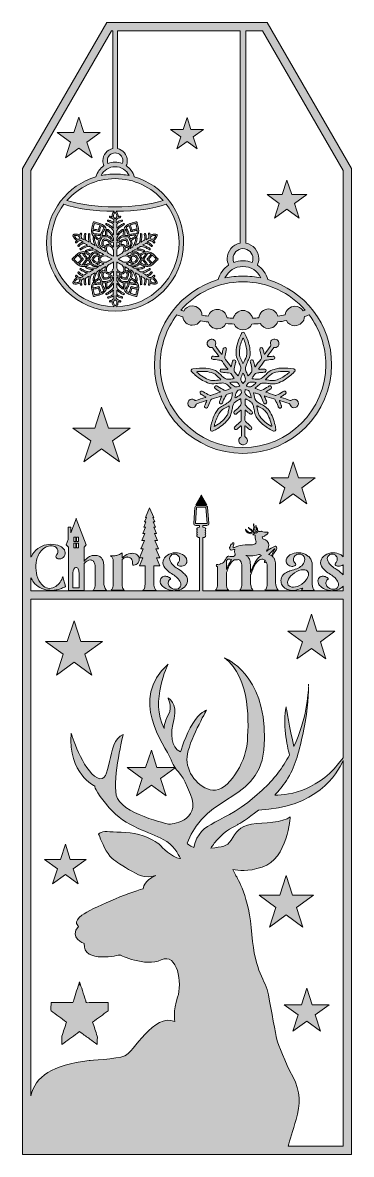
# Model space of a CAD drawing. Header units: centimetres. Extents: x 3.5 to 10.5, y -22 to 2.
import ezdxf

# ---------------------------------------------------------------- set-up
doc = ezdxf.new("R2010")
doc.units = ezdxf.units.CM
doc.header["$MEASUREMENT"] = 0
doc.layers.add('Layer 1', color=7, linetype='Continuous')

# ---------------------------------------------------------------- blocks, each defined once
blk = doc.blocks.new('block 2')
at = {"layer": 'Layer 1', "true_color": 0xffffff}
h = blk.add_hatch(color=7, dxfattribs=at)
h.dxf.hatch_style = 2
h.paths.add_polyline_path([(8.691, 2.019), (8.237, 2.019), (8.114, 2.019), (5.504, 2.019), (5.409, 2.019), (5.279, 2.019), (3.49, -1.078), (3.49, -22.034), (10.48, -22.034), (10.48, -1.078)])
edge = h.paths.add_edge_path()
edge.add_spline(control_points=[(8.175, -2.784), (8.292, -2.784), (8.388, -2.879), (8.388, -2.996), (8.388, -3.024), (8.382, -3.051), (8.371, -3.077), (8.31, -3.053), (8.244, -3.04), (8.175, -3.04), (8.107, -3.04), (8.041, -3.053), (7.979, -3.077), (7.969, -3.051), (7.963, -3.024), (7.963, -2.996), (7.963, -2.879), (8.058, -2.784), (8.175, -2.784)], knot_values=[0, 0, 0, 0, 1, 1, 1, 2, 2, 2, 3, 3, 3, 4, 4, 4, 5, 5, 5, 6, 6, 6, 6], degree=3, periodic=1)
edge = h.paths.add_edge_path()
edge.add_spline(control_points=[(9.453, -4.106), (9.416, -4.048), (9.352, -4.01), (9.279, -4.01), (9.173, -4.01), (9.086, -4.091), (9.075, -4.194), (9.023, -4.203), (8.971, -4.211), (8.917, -4.218), (8.893, -4.131), (8.813, -4.067), (8.719, -4.067), (8.611, -4.067), (8.522, -4.15), (8.514, -4.256), (8.468, -4.259), (8.423, -4.261), (8.377, -4.263), (8.358, -4.169), (8.275, -4.098), (8.175, -4.098), (8.076, -4.098), (7.993, -4.169), (7.973, -4.263), (7.927, -4.261), (7.882, -4.259), (7.836, -4.256), (7.824, -4.155), (7.737, -4.076), (7.632, -4.076), (7.541, -4.076), (7.463, -4.136), (7.436, -4.218), (7.391, -4.212), (7.347, -4.206), (7.303, -4.198), (7.298, -4.089), (7.208, -4.001), (7.098, -4.001), (7.019, -4.001), (6.95, -4.046), (6.916, -4.111), (6.894, -4.105), (6.873, -4.098), (6.852, -4.091), (7.175, -3.723), (7.648, -3.49), (8.175, -3.49), (8.702, -3.49), (9.176, -3.723), (9.499, -4.091), (9.484, -4.096), (9.468, -4.101), (9.453, -4.106)], knot_values=[0, 0, 0, 0, 1, 1, 1, 2, 2, 2, 3, 3, 3, 4, 4, 4, 5, 5, 5, 6, 6, 6, 7, 7, 7, 8, 8, 8, 9, 9, 9, 10, 10, 10, 11, 11, 11, 12, 12, 12, 13, 13, 13, 14, 14, 14, 15, 15, 15, 16, 16, 16, 17, 17, 17, 18, 18, 18, 18], degree=3, periodic=1)
edge = h.paths.add_edge_path()
edge.add_spline(control_points=[(9.582, -4.193), (9.804, -4.488), (9.936, -4.854), (9.936, -5.251), (9.936, -6.222), (9.146, -7.012), (8.175, -7.012), (7.204, -7.012), (6.415, -6.222), (6.415, -5.251), (6.415, -4.854), (6.546, -4.488), (6.769, -4.193), (6.809, -4.207), (6.85, -4.22), (6.894, -4.233), (6.906, -4.334), (6.992, -4.414), (7.098, -4.414), (7.171, -4.414), (7.235, -4.375), (7.271, -4.318), (7.325, -4.326), (7.379, -4.335), (7.435, -4.342), (7.461, -4.427), (7.539, -4.488), (7.632, -4.488), (7.711, -4.488), (7.78, -4.443), (7.814, -4.378), (7.871, -4.381), (7.928, -4.384), (7.987, -4.386), (8.018, -4.459), (8.091, -4.51), (8.175, -4.51), (8.26, -4.51), (8.333, -4.459), (8.364, -4.386), (8.424, -4.384), (8.483, -4.381), (8.541, -4.378), (8.577, -4.438), (8.643, -4.479), (8.719, -4.479), (8.808, -4.479), (8.884, -4.422), (8.912, -4.343), (8.976, -4.334), (9.038, -4.325), (9.098, -4.314), (9.133, -4.379), (9.201, -4.422), (9.279, -4.422), (9.39, -4.422), (9.481, -4.334), (9.485, -4.224), (9.518, -4.214), (9.551, -4.204), (9.582, -4.193)], knot_values=[0, 0, 0, 0, 1, 1, 1, 2, 2, 2, 3, 3, 3, 4, 4, 4, 5, 5, 5, 6, 6, 6, 7, 7, 7, 8, 8, 8, 9, 9, 9, 10, 10, 10, 11, 11, 11, 12, 12, 12, 13, 13, 13, 14, 14, 14, 15, 15, 15, 16, 16, 16, 17, 17, 17, 18, 18, 18, 19, 19, 19, 20, 20, 20, 20], degree=3, periodic=1)
edge = h.paths.add_edge_path()
edge.add_spline(control_points=[(8.175, -3.367), (8.044, -3.367), (7.916, -3.381), (7.792, -3.406), (7.861, -3.261), (8.009, -3.163), (8.175, -3.163), (8.342, -3.163), (8.49, -3.261), (8.558, -3.406), (8.435, -3.381), (8.307, -3.367), (8.175, -3.367)], knot_values=[0, 0, 0, 0, 1, 1, 1, 2, 2, 2, 3, 3, 3, 4, 4, 4, 4], degree=3, periodic=1)
edge = h.paths.add_edge_path()
edge.add_spline(control_points=[(5.456, -0.75), (5.547, -0.75), (5.621, -0.823), (5.621, -0.914), (5.621, -0.935), (5.616, -0.956), (5.608, -0.976), (5.56, -0.958), (5.509, -0.947), (5.456, -0.947), (5.403, -0.947), (5.352, -0.958), (5.305, -0.976), (5.297, -0.956), (5.292, -0.935), (5.292, -0.914), (5.292, -0.823), (5.366, -0.75), (5.456, -0.75)], knot_values=[0, 0, 0, 0, 1, 1, 1, 2, 2, 2, 3, 3, 3, 4, 4, 4, 5, 5, 5, 6, 6, 6, 6], degree=3, periodic=1)
edge = h.paths.add_edge_path()
edge.add_spline(control_points=[(5.395, -2.066), (5.392, -2.077), (5.39, -2.089), (5.392, -2.1), (5.393, -2.102), (5.393, -2.104), (5.392, -2.105), (5.388, -2.106), (5.386, -2.104), (5.382, -2.103), (5.373, -2.1), (5.363, -2.097), (5.353, -2.095), (5.347, -2.094), (5.342, -2.096), (5.339, -2.102), (5.335, -2.107), (5.335, -2.112), (5.339, -2.117), (5.341, -2.122), (5.345, -2.123), (5.35, -2.124), (5.355, -2.126), (5.36, -2.126), (5.366, -2.128), (5.376, -2.131), (5.386, -2.134), (5.394, -2.14), (5.406, -2.148), (5.417, -2.157), (5.427, -2.167), (5.43, -2.17), (5.432, -2.173), (5.432, -2.177), (5.432, -2.194), (5.432, -2.211), (5.432, -2.228), (5.432, -2.229), (5.432, -2.229), (5.432, -2.231), (5.432, -2.232), (5.43, -2.232), (5.429, -2.232), (5.428, -2.231), (5.426, -2.229), (5.425, -2.228), (5.405, -2.214), (5.384, -2.202), (5.362, -2.191), (5.358, -2.19), (5.355, -2.188), (5.352, -2.187), (5.341, -2.184), (5.331, -2.181), (5.32, -2.179), (5.317, -2.178), (5.314, -2.178), (5.311, -2.178), (5.304, -2.178), (5.3, -2.181), (5.298, -2.187), (5.296, -2.193), (5.297, -2.197), (5.301, -2.202), (5.304, -2.204), (5.306, -2.205), (5.31, -2.206), (5.314, -2.207), (5.318, -2.208), (5.322, -2.209), (5.357, -2.219), (5.388, -2.237), (5.417, -2.259), (5.418, -2.26), (5.419, -2.261), (5.419, -2.262), (5.42, -2.263), (5.421, -2.264), (5.42, -2.265), (5.417, -2.272), (5.418, -2.28), (5.418, -2.287), (5.418, -2.306), (5.419, -2.326), (5.419, -2.346), (5.419, -2.347), (5.42, -2.349), (5.418, -2.35), (5.415, -2.348), (5.413, -2.346), (5.412, -2.344), (5.399, -2.33), (5.385, -2.318), (5.37, -2.307), (5.343, -2.287), (5.314, -2.27), (5.284, -2.254), (5.282, -2.253), (5.281, -2.252), (5.279, -2.252), (5.272, -2.249), (5.265, -2.252), (5.261, -2.259), (5.258, -2.265), (5.26, -2.273), (5.266, -2.277), (5.268, -2.278), (5.27, -2.28), (5.272, -2.281), (5.292, -2.292), (5.312, -2.303), (5.331, -2.315), (5.364, -2.336), (5.392, -2.362), (5.415, -2.393), (5.418, -2.397), (5.42, -2.4), (5.419, -2.404), (5.419, -2.407), (5.419, -2.41), (5.419, -2.413), (5.419, -2.413), (5.419, -2.489), (5.419, -2.489), (5.419, -2.491), (5.42, -2.493), (5.418, -2.494), (5.416, -2.492), (5.414, -2.49), (5.413, -2.488), (5.401, -2.471), (5.389, -2.454), (5.376, -2.439), (5.362, -2.424), (5.348, -2.41), (5.333, -2.398), (5.324, -2.392), (5.316, -2.385), (5.307, -2.379), (5.304, -2.377), (5.3, -2.375), (5.296, -2.376), (5.289, -2.377), (5.285, -2.381), (5.283, -2.387), (5.281, -2.393), (5.284, -2.398), (5.288, -2.401), (5.291, -2.403), (5.293, -2.405), (5.296, -2.407), (5.324, -2.426), (5.348, -2.449), (5.369, -2.476), (5.378, -2.488), (5.387, -2.502), (5.396, -2.515), (5.403, -2.527), (5.41, -2.539), (5.417, -2.551), (5.419, -2.555), (5.42, -2.559), (5.42, -2.564), (5.42, -2.58), (5.42, -2.597), (5.42, -2.614), (5.42, -2.616), (5.42, -2.618), (5.42, -2.619), (5.42, -2.621), (5.419, -2.621), (5.418, -2.621), (5.413, -2.62), (5.408, -2.619), (5.404, -2.619), (5.401, -2.618), (5.4, -2.617), (5.4, -2.615), (5.4, -2.614), (5.4, -2.612), (5.399, -2.611), (5.397, -2.592), (5.39, -2.575), (5.381, -2.559), (5.373, -2.547), (5.364, -2.536), (5.351, -2.529), (5.336, -2.519), (5.32, -2.513), (5.303, -2.51), (5.296, -2.508), (5.29, -2.508), (5.283, -2.506), (5.282, -2.502), (5.282, -2.499), (5.282, -2.496), (5.282, -2.477), (5.283, -2.457), (5.281, -2.438), (5.279, -2.415), (5.275, -2.393), (5.268, -2.371), (5.262, -2.353), (5.255, -2.336), (5.243, -2.32), (5.229, -2.301), (5.211, -2.286), (5.189, -2.274), (5.164, -2.259), (5.137, -2.25), (5.109, -2.242), (5.078, -2.233), (5.045, -2.226), (5.015, -2.214), (5.004, -2.21), (4.994, -2.217), (4.991, -2.228), (4.99, -2.229), (4.99, -2.231), (4.99, -2.232), (4.988, -2.245), (4.985, -2.258), (4.981, -2.271), (4.975, -2.294), (4.969, -2.317), (4.964, -2.34), (4.957, -2.367), (4.953, -2.396), (4.955, -2.424), (4.958, -2.453), (4.966, -2.48), (4.983, -2.504), (5.001, -2.53), (5.025, -2.552), (5.051, -2.571), (5.067, -2.582), (5.084, -2.591), (5.1, -2.601), (5.103, -2.602), (5.105, -2.603), (5.108, -2.605), (5.109, -2.606), (5.109, -2.607), (5.109, -2.608), (5.108, -2.61), (5.108, -2.612), (5.107, -2.614), (5.101, -2.628), (5.097, -2.644), (5.095, -2.66), (5.093, -2.677), (5.095, -2.694), (5.103, -2.71), (5.111, -2.729), (5.124, -2.745), (5.141, -2.758), (5.142, -2.76), (5.144, -2.761), (5.146, -2.763), (5.147, -2.764), (5.148, -2.765), (5.147, -2.766), (5.146, -2.769), (5.145, -2.771), (5.144, -2.774), (5.143, -2.777), (5.142, -2.779), (5.141, -2.782), (5.14, -2.782), (5.139, -2.782), (5.139, -2.782), (5.121, -2.772), (5.104, -2.761), (5.087, -2.752), (5.085, -2.751), (5.084, -2.749), (5.083, -2.748), (5.069, -2.725), (5.057, -2.702), (5.046, -2.678), (5.037, -2.659), (5.03, -2.639), (5.025, -2.618), (5.021, -2.603), (5.019, -2.588), (5.018, -2.573), (5.017, -2.568), (5.017, -2.563), (5.016, -2.559), (5.015, -2.553), (5.011, -2.548), (5.005, -2.547), (4.999, -2.546), (4.993, -2.548), (4.989, -2.554), (4.988, -2.556), (4.988, -2.56), (4.988, -2.563), (4.988, -2.58), (4.991, -2.597), (4.994, -2.614), (5, -2.64), (5.008, -2.666), (5.02, -2.691), (5.024, -2.699), (5.027, -2.707), (5.031, -2.715), (5.032, -2.716), (5.032, -2.717), (5.031, -2.718), (5.03, -2.718), (5.03, -2.718), (5.029, -2.718), (5.003, -2.703), (4.978, -2.688), (4.952, -2.673), (4.949, -2.671), (4.947, -2.669), (4.946, -2.666), (4.932, -2.631), (4.922, -2.595), (4.92, -2.557), (4.919, -2.532), (4.918, -2.507), (4.92, -2.483), (4.92, -2.48), (4.92, -2.477), (4.919, -2.475), (4.917, -2.468), (4.912, -2.464), (4.906, -2.464), (4.899, -2.463), (4.893, -2.468), (4.891, -2.474), (4.891, -2.476), (4.891, -2.479), (4.891, -2.48), (4.89, -2.507), (4.889, -2.534), (4.892, -2.561), (4.892, -2.571), (4.893, -2.582), (4.894, -2.592), (4.897, -2.608), (4.9, -2.623), (4.905, -2.638), (4.906, -2.64), (4.907, -2.643), (4.907, -2.645), (4.907, -2.645), (4.906, -2.646), (4.905, -2.646), (4.904, -2.645), (4.902, -2.644), (4.9, -2.643), (4.882, -2.632), (4.863, -2.621), (4.844, -2.609), (4.841, -2.607), (4.838, -2.605), (4.834, -2.605), (4.831, -2.604), (4.829, -2.603), (4.829, -2.6), (4.828, -2.598), (4.828, -2.596), (4.828, -2.594), (4.826, -2.575), (4.825, -2.557), (4.826, -2.539), (4.827, -2.519), (4.83, -2.5), (4.836, -2.481), (4.837, -2.479), (4.837, -2.477), (4.837, -2.474), (4.837, -2.468), (4.833, -2.462), (4.827, -2.46), (4.82, -2.458), (4.814, -2.461), (4.81, -2.467), (4.809, -2.469), (4.808, -2.47), (4.808, -2.473), (4.806, -2.48), (4.804, -2.487), (4.802, -2.495), (4.801, -2.499), (4.799, -2.504), (4.798, -2.509), (4.797, -2.52), (4.796, -2.53), (4.796, -2.541), (4.796, -2.558), (4.796, -2.575), (4.798, -2.591), (4.798, -2.594), (4.799, -2.596), (4.797, -2.599), (4.781, -2.589), (4.765, -2.579), (4.748, -2.57), (4.746, -2.568), (4.745, -2.566), (4.745, -2.564), (4.741, -2.552), (4.739, -2.541), (4.738, -2.529), (4.736, -2.519), (4.737, -2.509), (4.739, -2.499), (4.74, -2.491), (4.742, -2.483), (4.745, -2.475), (4.746, -2.473), (4.746, -2.471), (4.746, -2.469), (4.747, -2.462), (4.743, -2.455), (4.737, -2.453), (4.729, -2.451), (4.722, -2.454), (4.719, -2.461), (4.718, -2.463), (4.717, -2.465), (4.717, -2.468), (4.713, -2.477), (4.711, -2.487), (4.71, -2.497), (4.709, -2.498), (4.71, -2.5), (4.707, -2.5), (4.706, -2.5), (4.704, -2.499), (4.702, -2.497), (4.695, -2.492), (4.687, -2.488), (4.679, -2.485), (4.649, -2.475), (4.618, -2.473), (4.587, -2.479), (4.582, -2.48), (4.577, -2.481), (4.572, -2.482), (4.565, -2.484), (4.558, -2.494), (4.56, -2.503), (4.56, -2.505), (4.561, -2.507), (4.561, -2.509), (4.57, -2.539), (4.585, -2.564), (4.606, -2.586), (4.616, -2.596), (4.627, -2.605), (4.641, -2.61), (4.641, -2.61), (4.642, -2.61), (4.643, -2.611), (4.644, -2.612), (4.644, -2.613), (4.643, -2.614), (4.641, -2.615), (4.64, -2.616), (4.639, -2.617), (4.631, -2.624), (4.625, -2.631), (4.618, -2.638), (4.616, -2.64), (4.614, -2.643), (4.613, -2.646), (4.61, -2.654), (4.616, -2.664), (4.625, -2.664), (4.63, -2.664), (4.634, -2.663), (4.638, -2.659), (4.641, -2.655), (4.645, -2.651), (4.649, -2.648), (4.656, -2.64), (4.664, -2.633), (4.674, -2.628), (4.687, -2.621), (4.701, -2.616), (4.715, -2.612), (4.719, -2.611), (4.722, -2.612), (4.725, -2.613), (4.74, -2.622), (4.755, -2.63), (4.77, -2.639), (4.771, -2.639), (4.773, -2.64), (4.773, -2.642), (4.77, -2.644), (4.767, -2.645), (4.764, -2.646), (4.735, -2.66), (4.707, -2.674), (4.685, -2.697), (4.68, -2.702), (4.674, -2.707), (4.669, -2.713), (4.668, -2.714), (4.667, -2.716), (4.665, -2.717), (4.66, -2.727), (4.667, -2.739), (4.678, -2.739), (4.682, -2.739), (4.686, -2.737), (4.689, -2.734), (4.694, -2.729), (4.698, -2.724), (4.703, -2.72), (4.728, -2.698), (4.756, -2.681), (4.787, -2.668), (4.792, -2.666), (4.795, -2.665), (4.798, -2.67), (4.8, -2.673), (4.803, -2.674), (4.806, -2.675), (4.825, -2.686), (4.843, -2.697), (4.862, -2.707), (4.864, -2.708), (4.867, -2.709), (4.868, -2.711), (4.868, -2.712), (4.868, -2.712), (4.867, -2.713), (4.866, -2.713), (4.864, -2.713), (4.863, -2.714), (4.844, -2.718), (4.825, -2.724), (4.807, -2.732), (4.776, -2.746), (4.746, -2.762), (4.718, -2.78), (4.717, -2.781), (4.715, -2.782), (4.714, -2.783), (4.708, -2.788), (4.707, -2.795), (4.711, -2.802), (4.714, -2.808), (4.722, -2.81), (4.728, -2.807), (4.731, -2.806), (4.733, -2.805), (4.735, -2.803), (4.758, -2.789), (4.782, -2.776), (4.806, -2.764), (4.815, -2.76), (4.824, -2.756), (4.833, -2.753), (4.857, -2.744), (4.881, -2.739), (4.906, -2.735), (4.909, -2.735), (4.912, -2.735), (4.915, -2.737), (4.941, -2.752), (4.966, -2.766), (4.992, -2.781), (4.993, -2.782), (4.995, -2.782), (4.994, -2.784), (4.987, -2.785), (4.98, -2.786), (4.973, -2.786), (4.958, -2.787), (4.944, -2.789), (4.93, -2.792), (4.899, -2.797), (4.869, -2.808), (4.84, -2.821), (4.838, -2.823), (4.836, -2.824), (4.833, -2.826), (4.829, -2.829), (4.827, -2.835), (4.829, -2.841), (4.831, -2.847), (4.836, -2.85), (4.842, -2.851), (4.846, -2.851), (4.85, -2.849), (4.853, -2.848), (4.87, -2.839), (4.888, -2.832), (4.907, -2.827), (4.926, -2.822), (4.945, -2.818), (4.965, -2.816), (4.983, -2.815), (5.001, -2.813), (5.019, -2.813), (5.027, -2.813), (5.035, -2.813), (5.043, -2.813), (5.046, -2.813), (5.049, -2.814), (5.052, -2.815), (5.068, -2.825), (5.084, -2.834), (5.1, -2.843), (5.102, -2.844), (5.103, -2.845), (5.104, -2.846), (5.101, -2.85), (5.098, -2.854), (5.094, -2.858), (5.092, -2.861), (5.092, -2.861), (5.088, -2.86), (5.076, -2.855), (5.064, -2.851), (5.051, -2.85), (5.025, -2.846), (5, -2.85), (4.978, -2.866), (4.964, -2.875), (4.952, -2.887), (4.941, -2.9), (4.94, -2.903), (4.938, -2.905), (4.935, -2.907), (4.934, -2.906), (4.932, -2.905), (4.93, -2.904), (4.922, -2.899), (4.913, -2.894), (4.905, -2.89), (4.889, -2.88), (4.872, -2.872), (4.855, -2.865), (4.831, -2.857), (4.808, -2.85), (4.783, -2.848), (4.761, -2.846), (4.74, -2.85), (4.719, -2.857), (4.693, -2.867), (4.67, -2.881), (4.649, -2.899), (4.628, -2.916), (4.609, -2.936), (4.589, -2.955), (4.577, -2.968), (4.564, -2.981), (4.55, -2.993), (4.545, -2.996), (4.543, -3.001), (4.543, -3.007), (4.543, -3.013), (4.545, -3.018), (4.55, -3.022), (4.56, -3.029), (4.568, -3.038), (4.577, -3.046), (4.593, -3.061), (4.608, -3.077), (4.624, -3.092), (4.641, -3.109), (4.659, -3.124), (4.679, -3.137), (4.691, -3.145), (4.704, -3.151), (4.717, -3.156), (4.731, -3.162), (4.746, -3.165), (4.76, -3.166), (4.773, -3.167), (4.786, -3.166), (4.8, -3.164), (4.822, -3.16), (4.845, -3.153), (4.866, -3.144), (4.886, -3.136), (4.904, -3.125), (4.923, -3.114), (4.926, -3.112), (4.93, -3.11), (4.934, -3.108), (4.935, -3.107), (4.936, -3.108), (4.937, -3.109), (4.939, -3.111), (4.94, -3.112), (4.942, -3.114), (4.947, -3.121), (4.952, -3.127), (4.958, -3.132), (4.967, -3.141), (4.978, -3.149), (4.989, -3.155), (5.011, -3.166), (5.033, -3.167), (5.057, -3.164), (5.067, -3.162), (5.077, -3.159), (5.087, -3.155), (5.092, -3.153), (5.092, -3.153), (5.094, -3.157), (5.097, -3.159), (5.099, -3.162), (5.102, -3.165), (5.104, -3.168), (5.104, -3.169), (5.102, -3.17), (5.101, -3.171), (5.1, -3.171), (5.099, -3.171), (5.084, -3.181), (5.068, -3.189), (5.052, -3.198), (5.049, -3.2), (5.046, -3.201), (5.042, -3.201), (5.039, -3.2), (5.036, -3.201), (5.032, -3.201), (5.015, -3.202), (4.998, -3.2), (4.98, -3.199), (4.973, -3.199), (4.966, -3.199), (4.959, -3.197), (4.943, -3.195), (4.927, -3.192), (4.91, -3.188), (4.891, -3.183), (4.874, -3.176), (4.856, -3.168), (4.853, -3.166), (4.85, -3.165), (4.848, -3.164), (4.842, -3.161), (4.833, -3.164), (4.83, -3.171), (4.826, -3.178), (4.828, -3.185), (4.835, -3.19), (4.837, -3.191), (4.839, -3.192), (4.841, -3.193), (4.871, -3.207), (4.901, -3.217), (4.934, -3.223), (4.941, -3.224), (4.948, -3.225), (4.955, -3.226), (4.964, -3.227), (4.974, -3.228), (4.984, -3.229), (4.985, -3.229), (4.987, -3.229), (4.989, -3.23), (4.991, -3.23), (4.993, -3.229), (4.994, -3.231), (4.992, -3.233), (4.989, -3.234), (4.987, -3.236), (4.974, -3.243), (4.96, -3.251), (4.947, -3.259), (4.937, -3.264), (4.927, -3.27), (4.917, -3.276), (4.913, -3.278), (4.91, -3.279), (4.905, -3.278), (4.894, -3.277), (4.884, -3.275), (4.873, -3.273), (4.849, -3.268), (4.826, -3.26), (4.804, -3.249), (4.78, -3.237), (4.758, -3.225), (4.736, -3.211), (4.734, -3.209), (4.732, -3.208), (4.73, -3.207), (4.722, -3.203), (4.715, -3.206), (4.711, -3.212), (4.706, -3.219), (4.709, -3.227), (4.715, -3.232), (4.716, -3.233), (4.718, -3.234), (4.719, -3.235), (4.74, -3.248), (4.762, -3.26), (4.784, -3.272), (4.809, -3.284), (4.834, -3.294), (4.861, -3.3), (4.864, -3.3), (4.866, -3.301), (4.869, -3.302), (4.868, -3.305), (4.866, -3.305), (4.863, -3.306), (4.844, -3.317), (4.825, -3.328), (4.806, -3.339), (4.802, -3.34), (4.798, -3.342), (4.796, -3.346), (4.795, -3.348), (4.793, -3.348), (4.791, -3.347), (4.789, -3.346), (4.786, -3.346), (4.784, -3.345), (4.763, -3.336), (4.743, -3.324), (4.724, -3.311), (4.713, -3.303), (4.703, -3.295), (4.693, -3.285), (4.692, -3.283), (4.69, -3.28), (4.688, -3.279), (4.682, -3.273), (4.674, -3.273), (4.669, -3.278), (4.663, -3.284), (4.662, -3.292), (4.667, -3.298), (4.677, -3.311), (4.688, -3.322), (4.701, -3.332), (4.722, -3.347), (4.745, -3.36), (4.768, -3.37), (4.77, -3.371), (4.772, -3.371), (4.773, -3.374), (4.757, -3.383), (4.741, -3.392), (4.724, -3.401), (4.722, -3.402), (4.719, -3.403), (4.716, -3.402), (4.712, -3.401), (4.708, -3.4), (4.704, -3.399), (4.685, -3.392), (4.667, -3.385), (4.652, -3.37), (4.649, -3.366), (4.644, -3.362), (4.64, -3.358), (4.639, -3.356), (4.638, -3.354), (4.636, -3.353), (4.632, -3.35), (4.628, -3.349), (4.624, -3.35), (4.614, -3.352), (4.608, -3.364), (4.615, -3.373), (4.617, -3.375), (4.619, -3.378), (4.621, -3.38), (4.627, -3.387), (4.634, -3.393), (4.641, -3.399), (4.644, -3.401), (4.644, -3.402), (4.64, -3.404), (4.632, -3.407), (4.625, -3.412), (4.619, -3.417), (4.59, -3.441), (4.572, -3.471), (4.561, -3.507), (4.56, -3.508), (4.56, -3.51), (4.56, -3.512), (4.558, -3.52), (4.565, -3.53), (4.572, -3.532), (4.575, -3.532), (4.577, -3.533), (4.579, -3.533), (4.605, -3.539), (4.631, -3.54), (4.657, -3.535), (4.674, -3.531), (4.691, -3.526), (4.705, -3.515), (4.706, -3.514), (4.707, -3.514), (4.709, -3.514), (4.71, -3.517), (4.71, -3.521), (4.711, -3.524), (4.712, -3.533), (4.715, -3.541), (4.718, -3.55), (4.718, -3.552), (4.719, -3.554), (4.72, -3.556), (4.724, -3.56), (4.728, -3.562), (4.734, -3.562), (4.74, -3.561), (4.743, -3.558), (4.746, -3.553), (4.747, -3.549), (4.747, -3.545), (4.746, -3.541), (4.745, -3.537), (4.743, -3.533), (4.742, -3.529), (4.739, -3.518), (4.736, -3.507), (4.737, -3.495), (4.737, -3.48), (4.74, -3.466), (4.744, -3.451), (4.745, -3.448), (4.747, -3.445), (4.75, -3.444), (4.765, -3.435), (4.779, -3.426), (4.794, -3.417), (4.795, -3.417), (4.796, -3.416), (4.798, -3.417), (4.798, -3.419), (4.798, -3.422), (4.798, -3.425), (4.796, -3.439), (4.796, -3.453), (4.796, -3.468), (4.796, -3.486), (4.797, -3.504), (4.802, -3.521), (4.802, -3.521), (4.808, -3.542), (4.808, -3.542), (4.809, -3.544), (4.809, -3.546), (4.81, -3.547), (4.813, -3.553), (4.82, -3.556), (4.826, -3.554), (4.833, -3.552), (4.837, -3.547), (4.837, -3.54), (4.837, -3.538), (4.837, -3.535), (4.836, -3.533), (4.834, -3.528), (4.832, -3.522), (4.831, -3.517), (4.825, -3.487), (4.824, -3.457), (4.827, -3.428), (4.827, -3.423), (4.828, -3.419), (4.829, -3.414), (4.829, -3.411), (4.83, -3.409), (4.834, -3.409), (4.838, -3.409), (4.841, -3.407), (4.844, -3.405), (4.863, -3.393), (4.882, -3.382), (4.902, -3.37), (4.903, -3.369), (4.905, -3.368), (4.907, -3.369), (4.906, -3.371), (4.906, -3.374), (4.905, -3.377), (4.903, -3.383), (4.901, -3.39), (4.899, -3.397), (4.893, -3.422), (4.892, -3.446), (4.891, -3.471), (4.889, -3.491), (4.89, -3.512), (4.891, -3.532), (4.891, -3.535), (4.891, -3.538), (4.891, -3.54), (4.894, -3.547), (4.899, -3.551), (4.906, -3.55), (4.913, -3.55), (4.918, -3.546), (4.919, -3.539), (4.92, -3.537), (4.92, -3.534), (4.92, -3.532), (4.919, -3.52), (4.919, -3.508), (4.919, -3.496), (4.919, -3.485), (4.92, -3.474), (4.92, -3.463), (4.921, -3.438), (4.924, -3.414), (4.931, -3.391), (4.935, -3.377), (4.94, -3.363), (4.946, -3.349), (4.947, -3.345), (4.95, -3.342), (4.954, -3.34), (4.961, -3.336), (4.968, -3.332), (4.975, -3.328), (4.992, -3.318), (5.009, -3.308), (5.026, -3.298), (5.028, -3.297), (5.029, -3.295), (5.032, -3.296), (5.032, -3.299), (5.03, -3.301), (5.029, -3.303), (5.02, -3.322), (5.011, -3.341), (5.005, -3.362), (4.996, -3.387), (4.991, -3.414), (4.988, -3.441), (4.988, -3.445), (4.988, -3.449), (4.988, -3.454), (4.988, -3.458), (4.989, -3.462), (4.993, -3.465), (5.002, -3.471), (5.014, -3.467), (5.016, -3.456), (5.017, -3.45), (5.017, -3.444), (5.018, -3.439), (5.02, -3.422), (5.022, -3.404), (5.027, -3.387), (5.035, -3.359), (5.046, -3.333), (5.06, -3.307), (5.067, -3.294), (5.074, -3.281), (5.082, -3.269), (5.084, -3.265), (5.086, -3.263), (5.089, -3.261), (5.104, -3.252), (5.12, -3.243), (5.135, -3.235), (5.136, -3.234), (5.138, -3.233), (5.139, -3.232), (5.14, -3.232), (5.141, -3.232), (5.142, -3.233), (5.143, -3.238), (5.145, -3.243), (5.147, -3.248), (5.148, -3.249), (5.147, -3.25), (5.146, -3.251), (5.144, -3.253), (5.143, -3.254), (5.141, -3.255), (5.128, -3.266), (5.116, -3.279), (5.108, -3.294), (5.099, -3.309), (5.094, -3.326), (5.094, -3.343), (5.094, -3.356), (5.097, -3.369), (5.1, -3.381), (5.103, -3.389), (5.105, -3.396), (5.108, -3.403), (5.11, -3.408), (5.109, -3.408), (5.105, -3.411), (5.1, -3.413), (5.096, -3.416), (5.092, -3.418), (5.078, -3.426), (5.065, -3.434), (5.052, -3.443), (5.028, -3.46), (5.007, -3.479), (4.989, -3.502), (4.964, -3.533), (4.954, -3.569), (4.955, -3.608), (4.955, -3.634), (4.96, -3.659), (4.966, -3.684), (4.974, -3.718), (4.985, -3.752), (4.991, -3.787), (4.992, -3.791), (4.994, -3.795), (4.998, -3.797), (5.004, -3.801), (5.01, -3.802), (5.017, -3.799), (5.029, -3.794), (5.042, -3.791), (5.055, -3.787), (5.081, -3.78), (5.108, -3.773), (5.135, -3.764), (5.159, -3.756), (5.182, -3.746), (5.202, -3.732), (5.225, -3.716), (5.244, -3.697), (5.256, -3.672), (5.27, -3.644), (5.277, -3.614), (5.28, -3.583), (5.282, -3.566), (5.282, -3.548), (5.282, -3.53), (5.282, -3.53), (5.282, -3.512), (5.282, -3.512), (5.282, -3.508), (5.283, -3.508), (5.286, -3.507), (5.291, -3.507), (5.295, -3.506), (5.3, -3.505), (5.315, -3.502), (5.329, -3.498), (5.342, -3.491), (5.358, -3.483), (5.371, -3.471), (5.38, -3.456), (5.389, -3.442), (5.395, -3.427), (5.398, -3.411), (5.399, -3.406), (5.399, -3.4), (5.401, -3.396), (5.406, -3.395), (5.411, -3.394), (5.416, -3.393), (5.419, -3.393), (5.42, -3.394), (5.42, -3.397), (5.42, -3.416), (5.42, -3.435), (5.42, -3.455), (5.42, -3.456), (5.42, -3.458), (5.419, -3.46), (5.413, -3.47), (5.407, -3.481), (5.4, -3.492), (5.388, -3.511), (5.376, -3.531), (5.36, -3.548), (5.349, -3.562), (5.337, -3.575), (5.323, -3.586), (5.314, -3.594), (5.304, -3.601), (5.294, -3.608), (5.292, -3.61), (5.289, -3.611), (5.287, -3.613), (5.283, -3.618), (5.281, -3.623), (5.284, -3.629), (5.287, -3.637), (5.296, -3.641), (5.304, -3.636), (5.309, -3.634), (5.312, -3.631), (5.317, -3.628), (5.35, -3.605), (5.377, -3.576), (5.401, -3.544), (5.406, -3.537), (5.411, -3.529), (5.415, -3.522), (5.416, -3.521), (5.417, -3.52), (5.419, -3.521), (5.419, -3.521), (5.419, -3.607), (5.419, -3.607), (5.419, -3.613), (5.418, -3.618), (5.414, -3.622), (5.393, -3.649), (5.369, -3.673), (5.34, -3.692), (5.318, -3.707), (5.296, -3.721), (5.273, -3.733), (5.27, -3.734), (5.268, -3.735), (5.266, -3.737), (5.26, -3.741), (5.258, -3.749), (5.261, -3.755), (5.264, -3.762), (5.271, -3.765), (5.278, -3.763), (5.28, -3.762), (5.282, -3.761), (5.285, -3.759), (5.308, -3.747), (5.33, -3.734), (5.352, -3.72), (5.367, -3.71), (5.382, -3.699), (5.395, -3.686), (5.402, -3.68), (5.408, -3.673), (5.415, -3.666), (5.416, -3.665), (5.417, -3.664), (5.419, -3.665), (5.42, -3.668), (5.419, -3.671), (5.419, -3.674), (5.419, -3.695), (5.418, -3.715), (5.418, -3.735), (5.418, -3.739), (5.417, -3.744), (5.419, -3.747), (5.421, -3.751), (5.42, -3.752), (5.418, -3.754), (5.416, -3.755), (5.415, -3.756), (5.413, -3.757), (5.396, -3.771), (5.378, -3.782), (5.359, -3.791), (5.344, -3.798), (5.328, -3.804), (5.312, -3.807), (5.31, -3.807), (5.309, -3.808), (5.307, -3.809), (5.3, -3.811), (5.296, -3.818), (5.297, -3.825), (5.299, -3.832), (5.306, -3.837), (5.313, -3.837), (5.316, -3.836), (5.319, -3.836), (5.322, -3.835), (5.334, -3.832), (5.347, -3.83), (5.358, -3.824), (5.381, -3.813), (5.403, -3.801), (5.424, -3.786), (5.426, -3.785), (5.427, -3.784), (5.429, -3.783), (5.43, -3.782), (5.432, -3.782), (5.432, -3.784), (5.432, -3.785), (5.432, -3.786), (5.432, -3.787), (5.432, -3.803), (5.431, -3.819), (5.432, -3.835), (5.432, -3.841), (5.43, -3.844), (5.426, -3.848), (5.416, -3.857), (5.406, -3.866), (5.396, -3.873), (5.393, -3.875), (5.389, -3.877), (5.386, -3.878), (5.375, -3.883), (5.365, -3.887), (5.354, -3.889), (5.351, -3.889), (5.348, -3.89), (5.346, -3.891), (5.339, -3.893), (5.335, -3.9), (5.336, -3.907), (5.338, -3.914), (5.344, -3.919), (5.351, -3.919), (5.353, -3.919), (5.356, -3.918), (5.358, -3.918), (5.367, -3.916), (5.376, -3.913), (5.385, -3.91), (5.387, -3.909), (5.389, -3.908), (5.392, -3.909), (5.393, -3.911), (5.393, -3.913), (5.392, -3.915), (5.39, -3.924), (5.392, -3.932), (5.393, -3.94), (5.394, -3.949), (5.397, -3.957), (5.4, -3.965), (5.407, -3.985), (5.417, -4.003), (5.429, -4.018), (4.691, -4.004), (4.095, -3.399), (4.095, -2.657), (4.095, -2.35), (4.197, -2.067), (4.369, -1.839), (4.638, -1.934), (5.022, -1.989), (5.434, -1.99), (5.415, -2.013), (5.402, -2.038), (5.395, -2.066)], knot_values=[0, 0, 0, 0, 1, 1, 1, 2, 2, 2, 3, 3, 3, 4, 4, 4, 5, 5, 5, 6, 6, 6, 7, 7, 7, 8, 8, 8, 9, 9, 9, 10, 10, 10, 11, 11, 11, 12, 12, 12, 13, 13, 13, 14, 14, 14, 15, 15, 15, 16, 16, 16, 17, 17, 17, 18, 18, 18, 19, 19, 19, 20, 20, 20, 21, 21, 21, 22, 22, 22, 23, 23, 23, 24, 24, 24, 25, 25, 25, 26, 26, 26, 27, 27, 27, 28, 28, 28, 29, 29, 29, 30, 30, 30, 31, 31, 31, 32, 32, 32, 33, 33, 33, 34, 34, 34, 35, 35, 35, 36, 36, 36, 37, 37, 37, 38, 38, 38, 39, 39, 39, 40, 40, 40, 41, 41, 41, 42, 42, 42, 43, 43, 43, 44, 44, 44, 45, 45, 45, 46, 46, 46, 47, 47, 47, 48, 48, 48, 49, 49, 49, 50, 50, 50, 51, 51, 51, 52, 52, 52, 53, 53, 53, 54, 54, 54, 55, 55, 55, 56, 56, 56, 57, 57, 57, 58, 58, 58, 59, 59, 59, 60, 60, 60, 61, 61, 61, 62, 62, 62, 63, 63, 63, 64, 64, 64, 65, 65, 65, 66, 66, 66, 67, 67, 67, 68, 68, 68, 69, 69, 69, 70, 70, 70, 71, 71, 71, 72, 72, 72, 73, 73, 73, 74, 74, 74, 75, 75, 75, 76, 76, 76, 77, 77, 77, 78, 78, 78, 79, 79, 79, 80, 80, 80, 81, 81, 81, 82, 82, 82, 83, 83, 83, 84, 84, 84, 85, 85, 85, 86, 86, 86, 87, 87, 87, 88, 88, 88, 89, 89, 89, 90, 90, 90, 91, 91, 91, 92, 92, 92, 93, 93, 93, 94, 94, 94, 95, 95, 95, 96, 96, 96, 97, 97, 97, 98, 98, 98, 99, 99, 99, 100, 100, 100, 101, 101, 101, 102, 102, 102, 103, 103, 103, 104, 104, 104, 105, 105, 105, 106, 106, 106, 107, 107, 107, 108, 108, 108, 109, 109, 109, 110, 110, 110, 111, 111, 111, 112, 112, 112, 113, 113, 113, 114, 114, 114, 115, 115, 115, 116, 116, 116, 117, 117, 117, 118, 118, 118, 119, 119, 119, 120, 120, 120, 121, 121, 121, 122, 122, 122, 123, 123, 123, 124, 124, 124, 125, 125, 125, 126, 126, 126, 127, 127, 127, 128, 128, 128, 129, 129, 129, 130, 130, 130, 131, 131, 131, 132, 132, 132, 133, 133, 133, 134, 134, 134, 135, 135, 135, 136, 136, 136, 137, 137, 137, 138, 138, 138, 139, 139, 139, 140, 140, 140, 141, 141, 141, 142, 142, 142, 143, 143, 143, 144, 144, 144, 145, 145, 145, 146, 146, 146, 147, 147, 147, 148, 148, 148, 149, 149, 149, 150, 150, 150, 151, 151, 151, 152, 152, 152, 153, 153, 153, 154, 154, 154, 155, 155, 155, 156, 156, 156, 157, 157, 157, 158, 158, 158, 159, 159, 159, 160, 160, 160, 161, 161, 161, 162, 162, 162, 163, 163, 163, 164, 164, 164, 165, 165, 165, 166, 166, 166, 167, 167, 167, 168, 168, 168, 169, 169, 169, 170, 170, 170, 171, 171, 171, 172, 172, 172, 173, 173, 173, 174, 174, 174, 175, 175, 175, 176, 176, 176, 177, 177, 177, 178, 178, 178, 179, 179, 179, 180, 180, 180, 181, 181, 181, 182, 182, 182, 183, 183, 183, 184, 184, 184, 185, 185, 185, 186, 186, 186, 187, 187, 187, 188, 188, 188, 189, 189, 189, 190, 190, 190, 191, 191, 191, 192, 192, 192, 193, 193, 193, 194, 194, 194, 195, 195, 195, 196, 196, 196, 197, 197, 197, 198, 198, 198, 199, 199, 199, 200, 200, 200, 201, 201, 201, 202, 202, 202, 203, 203, 203, 204, 204, 204, 205, 205, 205, 206, 206, 206, 207, 207, 207, 208, 208, 208, 209, 209, 209, 210, 210, 210, 211, 211, 211, 212, 212, 212, 213, 213, 213, 214, 214, 214, 215, 215, 215, 216, 216, 216, 217, 217, 217, 218, 218, 218, 219, 219, 219, 220, 220, 220, 221, 221, 221, 222, 222, 222, 223, 223, 223, 224, 224, 224, 225, 225, 225, 226, 226, 226, 227, 227, 227, 228, 228, 228, 229, 229, 229, 230, 230, 230, 231, 231, 231, 232, 232, 232, 233, 233, 233, 234, 234, 234, 235, 235, 235, 236, 236, 236, 237, 237, 237, 238, 238, 238, 239, 239, 239, 240, 240, 240, 241, 241, 241, 242, 242, 242, 243, 243, 243, 244, 244, 244, 245, 245, 245, 246, 246, 246, 247, 247, 247, 248, 248, 248, 249, 249, 249, 250, 250, 250, 251, 251, 251, 252, 252, 252, 253, 253, 253, 254, 254, 254, 255, 255, 255, 256, 256, 256, 257, 257, 257, 258, 258, 258, 259, 259, 259, 260, 260, 260, 261, 261, 261, 262, 262, 262, 263, 263, 263, 264, 264, 264, 265, 265, 265, 266, 266, 266, 267, 267, 267, 268, 268, 268, 269, 269, 269, 270, 270, 270, 271, 271, 271, 272, 272, 272, 273, 273, 273, 274, 274, 274, 275, 275, 275, 276, 276, 276, 277, 277, 277, 278, 278, 278, 279, 279, 279, 280, 280, 280, 281, 281, 281, 282, 282, 282, 283, 283, 283, 284, 284, 284, 285, 285, 285, 286, 286, 286, 287, 287, 287, 288, 288, 288, 289, 289, 289, 290, 290, 290, 291, 291, 291, 292, 292, 292, 293, 293, 293, 294, 294, 294, 295, 295, 295, 296, 296, 296, 297, 297, 297, 298, 298, 298, 299, 299, 299, 300, 300, 300, 301, 301, 301, 302, 302, 302, 303, 303, 303, 304, 304, 304, 305, 305, 305, 306, 306, 306, 307, 307, 307, 308, 308, 308, 309, 309, 309, 310, 310, 310, 311, 311, 311, 312, 312, 312, 313, 313, 313, 314, 314, 314, 315, 315, 315, 316, 316, 316, 317, 317, 317, 318, 318, 318, 319, 319, 319, 320, 320, 320, 321, 321, 321, 322, 322, 322, 323, 323, 323, 324, 324, 324, 325, 325, 325, 326, 326, 326, 327, 327, 327, 328, 328, 328, 329, 329, 329, 330, 330, 330, 331, 331, 331, 332, 332, 332, 333, 333, 333, 334, 334, 334, 335, 335, 335, 336, 336, 336, 337, 337, 337, 338, 338, 338, 339, 339, 339, 340, 340, 340, 341, 341, 341, 342, 342, 342, 343, 343, 343, 344, 344, 344, 345, 345, 345, 346, 346, 346, 347, 347, 347, 348, 348, 348, 349, 349, 349, 350, 350, 350, 351, 351, 351, 352, 352, 352, 353, 353, 353, 354, 354, 354, 355, 355, 355, 356, 356, 356, 357, 357, 357, 358, 358, 358, 359, 359, 359, 360, 360, 360, 361, 361, 361, 362, 362, 362, 363, 363, 363, 364, 364, 364, 365, 365, 365, 366, 366, 366, 367, 367, 367, 368, 368, 368, 369, 369, 369, 370, 370, 370, 371, 371, 371, 372, 372, 372, 373, 373, 373, 374, 374, 374, 375, 375, 375, 376, 376, 376, 377, 377, 377, 378, 378, 378, 379, 379, 379, 380, 380, 380, 381, 381, 381, 382, 382, 382, 383, 383, 383, 384, 384, 384, 385, 385, 385, 386, 386, 386, 387, 387, 387, 388, 388, 388, 389, 389, 389, 390, 390, 390, 391, 391, 391, 392, 392, 392, 393, 393, 393, 394, 394, 394, 395, 395, 395, 396, 396, 396, 397, 397, 397, 398, 398, 398, 399, 399, 399, 400, 400, 400, 401, 401, 401, 402, 402, 402, 403, 403, 403, 404, 404, 404, 405, 405, 405, 406, 406, 406, 407, 407, 407, 408, 408, 408, 409, 409, 409, 410, 410, 410, 411, 411, 411, 412, 412, 412, 413, 413, 413, 414, 414, 414, 415, 415, 415, 416, 416, 416, 417, 417, 417, 418, 418, 418, 419, 419, 419, 420, 420, 420, 421, 421, 421, 422, 422, 422, 423, 423, 423, 424, 424, 424, 425, 425, 425, 426, 426, 426, 427, 427, 427, 428, 428, 428, 429, 429, 429, 430, 430, 430, 431, 431, 431, 432, 432, 432, 433, 433, 433, 434, 434, 434, 435, 435, 435, 436, 436, 436, 437, 437, 437, 438, 438, 438, 439, 439, 439, 440, 440, 440, 441, 441, 441, 442, 442, 442, 443, 443, 443, 444, 444, 444, 445, 445, 445, 446, 446, 446, 447, 447, 447, 448, 448, 448, 449, 449, 449, 450, 450, 450, 450], degree=3, periodic=1)
edge = h.paths.add_edge_path()
edge.add_spline(control_points=[(5.453, -2.012), (5.454, -2.011), (5.454, -2.011), (5.455, -2.01), (5.456, -2.01), (5.457, -2.009), (5.457, -2.01), (5.459, -2.011), (5.459, -2.011), (5.46, -2.013), (5.475, -2.032), (5.486, -2.054), (5.491, -2.078), (5.492, -2.082), (5.492, -2.086), (5.492, -2.089), (5.491, -2.11), (5.483, -2.124), (5.469, -2.137), (5.465, -2.14), (5.461, -2.144), (5.456, -2.146), (5.452, -2.143), (5.448, -2.14), (5.444, -2.137), (5.432, -2.126), (5.424, -2.113), (5.421, -2.096), (5.42, -2.088), (5.421, -2.081), (5.423, -2.073), (5.428, -2.051), (5.439, -2.03), (5.453, -2.012)], knot_values=[0, 0, 0, 0, 1, 1, 1, 2, 2, 2, 3, 3, 3, 4, 4, 4, 5, 5, 5, 6, 6, 6, 7, 7, 7, 8, 8, 8, 9, 9, 9, 10, 10, 10, 11, 11, 11, 11], degree=3, periodic=1)
edge = h.paths.add_edge_path()
edge.add_spline(control_points=[(5.128, -3.612), (5.128, -3.611), (5.128, -3.61), (5.127, -3.609), (5.126, -3.6), (5.12, -3.596), (5.113, -3.593), (5.109, -3.591), (5.105, -3.592), (5.101, -3.593), (5.095, -3.595), (5.09, -3.596), (5.084, -3.598), (5.058, -3.606), (5.032, -3.613), (5.005, -3.614), (4.98, -3.616), (4.984, -3.62), (4.984, -3.596), (4.984, -3.582), (4.988, -3.568), (4.992, -3.555), (4.993, -3.551), (4.995, -3.55), (4.999, -3.55), (5.021, -3.548), (5.043, -3.546), (5.065, -3.544), (5.084, -3.542), (5.103, -3.541), (5.122, -3.538), (5.131, -3.537), (5.14, -3.535), (5.149, -3.533), (5.153, -3.532), (5.154, -3.533), (5.154, -3.536), (5.16, -3.556), (5.169, -3.575), (5.178, -3.594), (5.19, -3.62), (5.202, -3.647), (5.215, -3.673), (5.217, -3.678), (5.217, -3.681), (5.213, -3.685), (5.2, -3.699), (5.184, -3.711), (5.166, -3.72), (5.16, -3.71), (5.155, -3.701), (5.152, -3.691), (5.142, -3.666), (5.133, -3.64), (5.128, -3.612)], knot_values=[0, 0, 0, 0, 1, 1, 1, 2, 2, 2, 3, 3, 3, 4, 4, 4, 5, 5, 5, 6, 6, 6, 7, 7, 7, 8, 8, 8, 9, 9, 9, 10, 10, 10, 11, 11, 11, 12, 12, 12, 13, 13, 13, 14, 14, 14, 15, 15, 15, 16, 16, 16, 17, 17, 17, 18, 18, 18, 18], degree=3, periodic=1)
edge = h.paths.add_edge_path()
edge.add_spline(control_points=[(5.138, -3.731), (5.136, -3.733), (5.134, -3.734), (5.132, -3.734), (5.116, -3.74), (5.1, -3.744), (5.085, -3.749), (5.063, -3.755), (5.043, -3.761), (5.021, -3.766), (5.021, -3.767), (5.02, -3.767), (5.02, -3.767), (5.018, -3.768), (5.017, -3.767), (5.016, -3.765), (5.008, -3.729), (4.999, -3.693), (4.99, -3.658), (4.989, -3.654), (4.989, -3.651), (4.988, -3.648), (4.988, -3.646), (4.989, -3.645), (4.991, -3.644), (4.994, -3.644), (4.997, -3.644), (5.001, -3.644), (5.019, -3.644), (5.036, -3.64), (5.054, -3.636), (5.068, -3.633), (5.083, -3.629), (5.097, -3.625), (5.099, -3.624), (5.1, -3.624), (5.101, -3.627), (5.104, -3.643), (5.11, -3.659), (5.115, -3.675), (5.12, -3.693), (5.127, -3.71), (5.136, -3.727), (5.137, -3.728), (5.138, -3.73), (5.138, -3.731)], knot_values=[0, 0, 0, 0, 1, 1, 1, 2, 2, 2, 3, 3, 3, 4, 4, 4, 5, 5, 5, 6, 6, 6, 7, 7, 7, 8, 8, 8, 9, 9, 9, 10, 10, 10, 11, 11, 11, 12, 12, 12, 13, 13, 13, 14, 14, 14, 15, 15, 15, 15], degree=3, periodic=1)
edge = h.paths.add_edge_path()
edge.add_spline(control_points=[(5.013, -3.519), (5.015, -3.514), (5.018, -3.511), (5.021, -3.509), (5.038, -3.489), (5.058, -3.472), (5.081, -3.459), (5.093, -3.451), (5.106, -3.444), (5.118, -3.437), (5.12, -3.436), (5.121, -3.435), (5.122, -3.435), (5.124, -3.435), (5.124, -3.436), (5.125, -3.437), (5.132, -3.449), (5.139, -3.46), (5.145, -3.472), (5.149, -3.48), (5.153, -3.488), (5.155, -3.497), (5.157, -3.5), (5.156, -3.501), (5.153, -3.501), (5.133, -3.508), (5.113, -3.511), (5.092, -3.513), (5.081, -3.513), (5.071, -3.514), (5.06, -3.515), (5.051, -3.516), (5.042, -3.517), (5.033, -3.517), (5.027, -3.518), (5.02, -3.518), (5.013, -3.519)], knot_values=[0, 0, 0, 0, 1, 1, 1, 2, 2, 2, 3, 3, 3, 4, 4, 4, 5, 5, 5, 6, 6, 6, 7, 7, 7, 8, 8, 8, 9, 9, 9, 10, 10, 10, 11, 11, 11, 12, 12, 12, 12], degree=3, periodic=1)
edge = h.paths.add_edge_path()
edge.add_spline(control_points=[(5.195, -3.563), (5.189, -3.548), (5.183, -3.533), (5.18, -3.517), (5.179, -3.514), (5.179, -3.513), (5.183, -3.512), (5.196, -3.51), (5.208, -3.508), (5.221, -3.509), (5.221, -3.509), (5.245, -3.509), (5.245, -3.509), (5.247, -3.509), (5.25, -3.509), (5.252, -3.509), (5.253, -3.511), (5.253, -3.513), (5.253, -3.515), (5.253, -3.535), (5.254, -3.555), (5.252, -3.575), (5.25, -3.598), (5.245, -3.62), (5.237, -3.643), (5.237, -3.644), (5.236, -3.645), (5.236, -3.646), (5.233, -3.645), (5.233, -3.643), (5.232, -3.641), (5.22, -3.615), (5.208, -3.589), (5.195, -3.563)], knot_values=[0, 0, 0, 0, 1, 1, 1, 2, 2, 2, 3, 3, 3, 4, 4, 4, 5, 5, 5, 6, 6, 6, 7, 7, 7, 8, 8, 8, 9, 9, 9, 10, 10, 10, 11, 11, 11, 11], degree=3, periodic=1)
edge = h.paths.add_edge_path()
edge.add_spline(control_points=[(5.244, -3.48), (5.233, -3.48), (5.221, -3.48), (5.21, -3.48), (5.202, -3.48), (5.194, -3.481), (5.186, -3.482), (5.182, -3.483), (5.182, -3.482), (5.18, -3.479), (5.172, -3.458), (5.161, -3.44), (5.15, -3.422), (5.141, -3.407), (5.134, -3.392), (5.129, -3.375), (5.125, -3.363), (5.123, -3.35), (5.124, -3.337), (5.124, -3.328), (5.127, -3.32), (5.131, -3.312), (5.139, -3.297), (5.15, -3.284), (5.164, -3.274), (5.166, -3.273), (5.169, -3.272), (5.171, -3.274), (5.177, -3.278), (5.183, -3.28), (5.19, -3.283), (5.188, -3.286), (5.186, -3.29), (5.184, -3.293), (5.174, -3.31), (5.17, -3.329), (5.173, -3.349), (5.174, -3.359), (5.177, -3.37), (5.181, -3.38), (5.184, -3.389), (5.188, -3.398), (5.193, -3.406), (5.196, -3.412), (5.199, -3.418), (5.202, -3.424), (5.206, -3.432), (5.212, -3.436), (5.221, -3.436), (5.238, -3.436), (5.255, -3.435), (5.272, -3.432), (5.282, -3.43), (5.293, -3.427), (5.304, -3.423), (5.321, -3.416), (5.334, -3.404), (5.343, -3.389), (5.346, -3.385), (5.348, -3.381), (5.35, -3.377), (5.352, -3.376), (5.353, -3.377), (5.354, -3.378), (5.359, -3.382), (5.363, -3.385), (5.368, -3.387), (5.371, -3.389), (5.371, -3.39), (5.371, -3.393), (5.37, -3.405), (5.367, -3.417), (5.362, -3.428), (5.353, -3.448), (5.339, -3.462), (5.318, -3.469), (5.306, -3.474), (5.294, -3.477), (5.281, -3.478), (5.269, -3.48), (5.257, -3.48), (5.244, -3.48)], knot_values=[0, 0, 0, 0, 1, 1, 1, 2, 2, 2, 3, 3, 3, 4, 4, 4, 5, 5, 5, 6, 6, 6, 7, 7, 7, 8, 8, 8, 9, 9, 9, 10, 10, 10, 11, 11, 11, 12, 12, 12, 13, 13, 13, 14, 14, 14, 15, 15, 15, 16, 16, 16, 17, 17, 17, 18, 18, 18, 19, 19, 19, 20, 20, 20, 21, 21, 21, 22, 22, 22, 23, 23, 23, 24, 24, 24, 25, 25, 25, 26, 26, 26, 27, 27, 27, 27], degree=3, periodic=1)
edge = h.paths.add_edge_path()
edge.add_spline(control_points=[(4.699, -3.103), (4.706, -3.091), (4.714, -3.081), (4.723, -3.071), (4.738, -3.054), (4.753, -3.037), (4.771, -3.023), (4.776, -3.018), (4.779, -3.012), (4.778, -3.005), (4.778, -3), (4.776, -2.996), (4.773, -2.993), (4.772, -2.993), (4.772, -2.992), (4.771, -2.991), (4.754, -2.977), (4.74, -2.961), (4.725, -2.946), (4.715, -2.934), (4.706, -2.923), (4.698, -2.91), (4.697, -2.908), (4.696, -2.906), (4.695, -2.904), (4.694, -2.903), (4.695, -2.902), (4.696, -2.901), (4.697, -2.9), (4.697, -2.9), (4.698, -2.899), (4.713, -2.89), (4.729, -2.883), (4.747, -2.879), (4.748, -2.879), (4.75, -2.879), (4.752, -2.879), (4.754, -2.878), (4.756, -2.88), (4.757, -2.881), (4.761, -2.887), (4.765, -2.892), (4.769, -2.898), (4.784, -2.919), (4.798, -2.94), (4.813, -2.96), (4.823, -2.976), (4.834, -2.991), (4.848, -3.004), (4.85, -3.007), (4.85, -3.007), (4.848, -3.01), (4.832, -3.026), (4.819, -3.043), (4.807, -3.061), (4.791, -3.084), (4.775, -3.107), (4.759, -3.13), (4.759, -3.131), (4.758, -3.132), (4.757, -3.133), (4.755, -3.135), (4.753, -3.136), (4.751, -3.136), (4.737, -3.133), (4.723, -3.128), (4.711, -3.122), (4.706, -3.119), (4.701, -3.116), (4.696, -3.113), (4.695, -3.112), (4.694, -3.111), (4.695, -3.11), (4.697, -3.107), (4.698, -3.105), (4.699, -3.103)], knot_values=[0, 0, 0, 0, 1, 1, 1, 2, 2, 2, 3, 3, 3, 4, 4, 4, 5, 5, 5, 6, 6, 6, 7, 7, 7, 8, 8, 8, 9, 9, 9, 10, 10, 10, 11, 11, 11, 12, 12, 12, 13, 13, 13, 14, 14, 14, 15, 15, 15, 16, 16, 16, 17, 17, 17, 18, 18, 18, 19, 19, 19, 20, 20, 20, 21, 21, 21, 22, 22, 22, 23, 23, 23, 24, 24, 24, 25, 25, 25, 25], degree=3, periodic=1)
edge = h.paths.add_edge_path()
edge.add_spline(control_points=[(4.674, -3.088), (4.673, -3.09), (4.672, -3.092), (4.67, -3.093), (4.667, -3.093), (4.665, -3.091), (4.664, -3.089), (4.655, -3.081), (4.645, -3.073), (4.637, -3.064), (4.62, -3.048), (4.604, -3.032), (4.588, -3.016), (4.585, -3.013), (4.582, -3.011), (4.579, -3.008), (4.579, -3.008), (4.579, -3.007), (4.579, -3.007), (4.579, -3.006), (4.579, -3.006), (4.579, -3.006), (4.609, -2.978), (4.637, -2.948), (4.667, -2.922), (4.668, -2.921), (4.669, -2.921), (4.669, -2.921), (4.672, -2.922), (4.672, -2.924), (4.673, -2.925), (4.682, -2.94), (4.693, -2.953), (4.705, -2.966), (4.716, -2.979), (4.727, -2.992), (4.74, -3.003), (4.74, -3.003), (4.743, -3.006), (4.743, -3.006), (4.743, -3.006), (4.743, -3.007), (4.743, -3.008), (4.742, -3.009), (4.742, -3.009), (4.741, -3.01), (4.727, -3.023), (4.715, -3.037), (4.702, -3.051), (4.691, -3.062), (4.682, -3.075), (4.674, -3.088)], knot_values=[0, 0, 0, 0, 1, 1, 1, 2, 2, 2, 3, 3, 3, 4, 4, 4, 5, 5, 5, 6, 6, 6, 7, 7, 7, 8, 8, 8, 9, 9, 9, 10, 10, 10, 11, 11, 11, 12, 12, 12, 13, 13, 13, 14, 14, 14, 15, 15, 15, 16, 16, 16, 17, 17, 17, 17], degree=3, periodic=1)
edge = h.paths.add_edge_path()
edge.add_spline(control_points=[(4.792, -2.88), (4.794, -2.878), (4.796, -2.879), (4.797, -2.879), (4.825, -2.884), (4.852, -2.894), (4.877, -2.907), (4.889, -2.914), (4.902, -2.922), (4.915, -2.929), (4.916, -2.93), (4.917, -2.93), (4.918, -2.931), (4.919, -2.932), (4.919, -2.933), (4.919, -2.934), (4.919, -2.934), (4.919, -2.935), (4.918, -2.935), (4.909, -2.952), (4.9, -2.97), (4.887, -2.985), (4.885, -2.988), (4.883, -2.99), (4.881, -2.993), (4.88, -2.993), (4.88, -2.993), (4.879, -2.993), (4.869, -2.985), (4.86, -2.975), (4.851, -2.964), (4.848, -2.96), (4.844, -2.955), (4.841, -2.951), (4.826, -2.929), (4.81, -2.906), (4.795, -2.884), (4.794, -2.883), (4.794, -2.881), (4.792, -2.88)], knot_values=[0, 0, 0, 0, 1, 1, 1, 2, 2, 2, 3, 3, 3, 4, 4, 4, 5, 5, 5, 6, 6, 6, 7, 7, 7, 8, 8, 8, 9, 9, 9, 10, 10, 10, 11, 11, 11, 12, 12, 12, 13, 13, 13, 13], degree=3, periodic=1)
edge = h.paths.add_edge_path()
edge.add_spline(control_points=[(4.793, -3.132), (4.812, -3.106), (4.83, -3.08), (4.849, -3.053), (4.857, -3.042), (4.867, -3.031), (4.877, -3.022), (4.879, -3.02), (4.88, -3.02), (4.882, -3.022), (4.887, -3.029), (4.892, -3.035), (4.897, -3.042), (4.904, -3.054), (4.911, -3.066), (4.918, -3.079), (4.919, -3.079), (4.919, -3.081), (4.919, -3.082), (4.918, -3.082), (4.918, -3.083), (4.917, -3.084), (4.901, -3.093), (4.886, -3.102), (4.869, -3.11), (4.849, -3.121), (4.827, -3.129), (4.804, -3.134), (4.8, -3.134), (4.797, -3.135), (4.792, -3.135), (4.793, -3.133), (4.793, -3.133), (4.793, -3.132)], knot_values=[0, 0, 0, 0, 1, 1, 1, 2, 2, 2, 3, 3, 3, 4, 4, 4, 5, 5, 5, 6, 6, 6, 7, 7, 7, 8, 8, 8, 9, 9, 9, 10, 10, 10, 11, 11, 11, 11], degree=3, periodic=1)
edge = h.paths.add_edge_path()
edge.add_spline(control_points=[(4.91, -3.01), (4.907, -3.007), (4.907, -3.007), (4.91, -3.004), (4.922, -2.989), (4.931, -2.973), (4.94, -2.956), (4.948, -2.942), (4.956, -2.928), (4.966, -2.916), (4.975, -2.905), (4.985, -2.896), (4.997, -2.888), (5.008, -2.881), (5.02, -2.878), (5.033, -2.878), (5.045, -2.878), (5.056, -2.879), (5.068, -2.883), (5.069, -2.884), (5.072, -2.885), (5.073, -2.885), (5.08, -2.887), (5.085, -2.89), (5.083, -2.898), (5.082, -2.901), (5.083, -2.904), (5.084, -2.906), (5.084, -2.909), (5.084, -2.911), (5.084, -2.914), (5.084, -2.914), (5.073, -2.914), (5.073, -2.914), (5.048, -2.914), (5.027, -2.923), (5.01, -2.94), (5.001, -2.948), (4.994, -2.957), (4.987, -2.967), (4.98, -2.976), (4.973, -2.986), (4.967, -2.996), (4.963, -3.003), (4.963, -3.011), (4.967, -3.018), (4.974, -3.029), (4.981, -3.039), (4.988, -3.049), (4.995, -3.059), (5.002, -3.068), (5.011, -3.076), (5.028, -3.092), (5.049, -3.1), (5.073, -3.1), (5.073, -3.1), (5.078, -3.1), (5.078, -3.1), (5.085, -3.1), (5.084, -3.101), (5.084, -3.106), (5.083, -3.111), (5.083, -3.116), (5.083, -3.121), (5.083, -3.124), (5.081, -3.125), (5.079, -3.126), (5.062, -3.134), (5.043, -3.138), (5.024, -3.136), (5.014, -3.135), (5.006, -3.131), (4.997, -3.126), (4.988, -3.12), (4.979, -3.113), (4.972, -3.105), (4.964, -3.095), (4.956, -3.086), (4.95, -3.075), (4.946, -3.067), (4.941, -3.06), (4.937, -3.052), (4.929, -3.038), (4.92, -3.023), (4.91, -3.01)], knot_values=[0, 0, 0, 0, 1, 1, 1, 2, 2, 2, 3, 3, 3, 4, 4, 4, 5, 5, 5, 6, 6, 6, 7, 7, 7, 8, 8, 8, 9, 9, 9, 10, 10, 10, 11, 11, 11, 12, 12, 12, 13, 13, 13, 14, 14, 14, 15, 15, 15, 16, 16, 16, 17, 17, 17, 18, 18, 18, 19, 19, 19, 20, 20, 20, 21, 21, 21, 22, 22, 22, 23, 23, 23, 24, 24, 24, 25, 25, 25, 26, 26, 26, 27, 27, 27, 28, 28, 28, 28], degree=3, periodic=1)
edge = h.paths.add_edge_path()
edge.add_spline(control_points=[(5.066, -3.07), (5.054, -3.069), (5.043, -3.065), (5.033, -3.056), (5.028, -3.052), (5.023, -3.046), (5.019, -3.041), (5.011, -3.031), (5.004, -3.021), (4.997, -3.011), (4.996, -3.008), (4.995, -3.007), (4.997, -3.004), (5.007, -2.988), (5.017, -2.972), (5.031, -2.959), (5.046, -2.946), (5.063, -2.941), (5.082, -2.943), (5.086, -2.944), (5.091, -2.944), (5.095, -2.945), (5.099, -2.945), (5.102, -2.947), (5.104, -2.95), (5.109, -2.956), (5.115, -2.96), (5.121, -2.964), (5.118, -2.969), (5.116, -2.972), (5.113, -2.976), (5.11, -2.982), (5.106, -2.988), (5.103, -2.993), (5.101, -2.997), (5.099, -3.001), (5.1, -3.005), (5.101, -3.006), (5.101, -3.007), (5.101, -3.008), (5.099, -3.014), (5.101, -3.018), (5.104, -3.023), (5.108, -3.03), (5.113, -3.037), (5.118, -3.044), (5.119, -3.046), (5.12, -3.047), (5.121, -3.05), (5.114, -3.054), (5.108, -3.06), (5.103, -3.066), (5.101, -3.068), (5.1, -3.068), (5.098, -3.069), (5.087, -3.07), (5.077, -3.071), (5.066, -3.07)], knot_values=[0, 0, 0, 0, 1, 1, 1, 2, 2, 2, 3, 3, 3, 4, 4, 4, 5, 5, 5, 6, 6, 6, 7, 7, 7, 8, 8, 8, 9, 9, 9, 10, 10, 10, 11, 11, 11, 12, 12, 12, 13, 13, 13, 14, 14, 14, 15, 15, 15, 16, 16, 16, 17, 17, 17, 18, 18, 18, 19, 19, 19, 19], degree=3, periodic=1)
edge = h.paths.add_edge_path()
edge.add_spline(control_points=[(5, -2.399), (5.017, -2.399), (5.033, -2.404), (5.05, -2.407), (5.066, -2.41), (5.082, -2.415), (5.098, -2.42), (5.1, -2.421), (5.102, -2.422), (5.104, -2.422), (5.107, -2.423), (5.11, -2.423), (5.113, -2.421), (5.116, -2.42), (5.118, -2.419), (5.12, -2.417), (5.124, -2.415), (5.126, -2.412), (5.127, -2.408), (5.128, -2.401), (5.129, -2.394), (5.131, -2.387), (5.136, -2.365), (5.144, -2.343), (5.152, -2.322), (5.155, -2.314), (5.159, -2.306), (5.164, -2.298), (5.165, -2.295), (5.166, -2.294), (5.169, -2.296), (5.186, -2.305), (5.201, -2.316), (5.213, -2.33), (5.217, -2.334), (5.217, -2.337), (5.215, -2.341), (5.21, -2.35), (5.206, -2.36), (5.201, -2.37), (5.192, -2.39), (5.182, -2.41), (5.172, -2.431), (5.166, -2.445), (5.16, -2.46), (5.155, -2.476), (5.155, -2.477), (5.155, -2.478), (5.154, -2.479), (5.153, -2.481), (5.152, -2.482), (5.149, -2.481), (5.144, -2.48), (5.138, -2.479), (5.132, -2.477), (5.12, -2.475), (5.108, -2.474), (5.096, -2.473), (5.084, -2.471), (5.071, -2.471), (5.058, -2.469), (5.05, -2.468), (5.042, -2.468), (5.033, -2.467), (5.023, -2.467), (5.013, -2.466), (5.004, -2.465), (5.002, -2.465), (5.001, -2.464), (4.999, -2.464), (4.995, -2.464), (4.993, -2.462), (4.991, -2.458), (4.986, -2.44), (4.983, -2.421), (4.984, -2.403), (4.984, -2.4), (4.985, -2.399), (4.988, -2.399), (4.988, -2.399), (5, -2.399), (5, -2.399)], knot_values=[0, 0, 0, 0, 1, 1, 1, 2, 2, 2, 3, 3, 3, 4, 4, 4, 5, 5, 5, 6, 6, 6, 7, 7, 7, 8, 8, 8, 9, 9, 9, 10, 10, 10, 11, 11, 11, 12, 12, 12, 13, 13, 13, 14, 14, 14, 15, 15, 15, 16, 16, 16, 17, 17, 17, 18, 18, 18, 19, 19, 19, 20, 20, 20, 21, 21, 21, 22, 22, 22, 23, 23, 23, 24, 24, 24, 25, 25, 25, 26, 26, 26, 27, 27, 27, 27], degree=3, periodic=1)
edge = h.paths.add_edge_path()
edge.add_spline(control_points=[(4.988, -2.366), (4.99, -2.355), (4.993, -2.344), (4.995, -2.334), (5.002, -2.306), (5.01, -2.278), (5.016, -2.25), (5.017, -2.247), (5.018, -2.246), (5.021, -2.247), (5.055, -2.257), (5.089, -2.267), (5.123, -2.276), (5.123, -2.277), (5.124, -2.277), (5.125, -2.277), (5.129, -2.279), (5.134, -2.28), (5.138, -2.282), (5.138, -2.287), (5.134, -2.29), (5.133, -2.294), (5.126, -2.307), (5.121, -2.32), (5.117, -2.334), (5.111, -2.35), (5.105, -2.367), (5.102, -2.385), (5.101, -2.386), (5.101, -2.387), (5.101, -2.388), (5.1, -2.389), (5.099, -2.389), (5.099, -2.39), (5.097, -2.389), (5.096, -2.389), (5.094, -2.389), (5.074, -2.382), (5.053, -2.378), (5.032, -2.374), (5.02, -2.371), (5.008, -2.37), (4.995, -2.37), (4.995, -2.37), (4.991, -2.37), (4.991, -2.37), (4.988, -2.37), (4.988, -2.368), (4.988, -2.366)], knot_values=[0, 0, 0, 0, 1, 1, 1, 2, 2, 2, 3, 3, 3, 4, 4, 4, 5, 5, 5, 6, 6, 6, 7, 7, 7, 8, 8, 8, 9, 9, 9, 10, 10, 10, 11, 11, 11, 12, 12, 12, 13, 13, 13, 14, 14, 14, 15, 15, 15, 16, 16, 16, 16], degree=3, periodic=1)
edge = h.paths.add_edge_path()
edge.add_spline(control_points=[(5.232, -2.373), (5.233, -2.372), (5.233, -2.37), (5.236, -2.368), (5.24, -2.378), (5.243, -2.388), (5.245, -2.398), (5.251, -2.422), (5.253, -2.446), (5.253, -2.47), (5.253, -2.48), (5.253, -2.49), (5.253, -2.5), (5.253, -2.504), (5.252, -2.505), (5.248, -2.505), (5.232, -2.505), (5.217, -2.506), (5.201, -2.504), (5.194, -2.504), (5.187, -2.503), (5.179, -2.5), (5.183, -2.481), (5.189, -2.464), (5.197, -2.447), (5.209, -2.422), (5.22, -2.398), (5.232, -2.373)], knot_values=[0, 0, 0, 0, 1, 1, 1, 2, 2, 2, 3, 3, 3, 4, 4, 4, 5, 5, 5, 6, 6, 6, 7, 7, 7, 8, 8, 8, 9, 9, 9, 9], degree=3, periodic=1)
edge = h.paths.add_edge_path()
edge.add_spline(control_points=[(5.024, -2.496), (5.036, -2.497), (5.048, -2.498), (5.06, -2.499), (5.079, -2.501), (5.098, -2.502), (5.118, -2.504), (5.131, -2.506), (5.144, -2.509), (5.156, -2.514), (5.155, -2.519), (5.154, -2.523), (5.152, -2.527), (5.145, -2.544), (5.135, -2.56), (5.125, -2.577), (5.124, -2.579), (5.123, -2.579), (5.12, -2.578), (5.09, -2.561), (5.059, -2.544), (5.034, -2.519), (5.027, -2.512), (5.02, -2.505), (5.014, -2.497), (5.018, -2.495), (5.02, -2.495), (5.024, -2.496)], knot_values=[0, 0, 0, 0, 1, 1, 1, 2, 2, 2, 3, 3, 3, 4, 4, 4, 5, 5, 5, 6, 6, 6, 7, 7, 7, 8, 8, 8, 9, 9, 9, 9], degree=3, periodic=1)
edge = h.paths.add_edge_path()
edge.add_spline(control_points=[(5.125, -2.654), (5.128, -2.639), (5.133, -2.625), (5.14, -2.611), (5.146, -2.598), (5.154, -2.586), (5.161, -2.573), (5.168, -2.561), (5.175, -2.549), (5.18, -2.536), (5.181, -2.532), (5.181, -2.531), (5.188, -2.532), (5.199, -2.534), (5.211, -2.535), (5.223, -2.535), (5.236, -2.534), (5.25, -2.534), (5.263, -2.534), (5.279, -2.534), (5.294, -2.537), (5.31, -2.541), (5.318, -2.544), (5.325, -2.547), (5.332, -2.551), (5.341, -2.556), (5.348, -2.563), (5.354, -2.572), (5.364, -2.586), (5.369, -2.602), (5.371, -2.619), (5.371, -2.623), (5.371, -2.626), (5.367, -2.627), (5.363, -2.63), (5.359, -2.632), (5.355, -2.636), (5.351, -2.639), (5.351, -2.639), (5.348, -2.634), (5.347, -2.632), (5.346, -2.63), (5.345, -2.627), (5.334, -2.609), (5.318, -2.595), (5.297, -2.588), (5.285, -2.584), (5.273, -2.582), (5.26, -2.58), (5.247, -2.579), (5.234, -2.579), (5.221, -2.578), (5.213, -2.577), (5.207, -2.581), (5.203, -2.588), (5.195, -2.602), (5.188, -2.616), (5.182, -2.632), (5.176, -2.646), (5.172, -2.661), (5.172, -2.677), (5.172, -2.692), (5.176, -2.706), (5.183, -2.719), (5.185, -2.722), (5.187, -2.725), (5.189, -2.729), (5.19, -2.731), (5.189, -2.732), (5.187, -2.733), (5.18, -2.735), (5.174, -2.739), (5.168, -2.742), (5.149, -2.73), (5.135, -2.713), (5.127, -2.692), (5.122, -2.68), (5.123, -2.667), (5.125, -2.654)], knot_values=[0, 0, 0, 0, 1, 1, 1, 2, 2, 2, 3, 3, 3, 4, 4, 4, 5, 5, 5, 6, 6, 6, 7, 7, 7, 8, 8, 8, 9, 9, 9, 10, 10, 10, 11, 11, 11, 12, 12, 12, 13, 13, 13, 14, 14, 14, 15, 15, 15, 16, 16, 16, 17, 17, 17, 18, 18, 18, 19, 19, 19, 20, 20, 20, 21, 21, 21, 22, 22, 22, 23, 23, 23, 24, 24, 24, 25, 25, 25, 26, 26, 26, 26], degree=3, periodic=1)
edge = h.paths.add_edge_path()
edge.add_spline(control_points=[(5.39, -2.649), (5.399, -2.646), (5.408, -2.648), (5.416, -2.652), (5.419, -2.654), (5.421, -2.656), (5.42, -2.66), (5.42, -2.664), (5.421, -2.669), (5.421, -2.674), (5.421, -2.674), (5.421, -2.75), (5.421, -2.75), (5.417, -2.748), (5.416, -2.746), (5.415, -2.744), (5.401, -2.727), (5.384, -2.714), (5.364, -2.706), (5.355, -2.703), (5.354, -2.702), (5.355, -2.693), (5.358, -2.674), (5.369, -2.655), (5.39, -2.649)], knot_values=[0, 0, 0, 0, 1, 1, 1, 2, 2, 2, 3, 3, 3, 4, 4, 4, 5, 5, 5, 6, 6, 6, 7, 7, 7, 8, 8, 8, 8], degree=3, periodic=1)
edge = h.paths.add_edge_path()
edge.add_spline(control_points=[(5.243, -3.241), (5.244, -3.245), (5.243, -3.247), (5.239, -3.249), (5.237, -3.25), (5.236, -3.251), (5.234, -3.252), (5.215, -3.259), (5.198, -3.258), (5.182, -3.245), (5.173, -3.238), (5.17, -3.229), (5.169, -3.218), (5.169, -3.216), (5.17, -3.214), (5.172, -3.213), (5.173, -3.212), (5.175, -3.211), (5.176, -3.21), (5.199, -3.197), (5.222, -3.183), (5.245, -3.17), (5.247, -3.169), (5.249, -3.167), (5.251, -3.167), (5.253, -3.169), (5.251, -3.171), (5.251, -3.172), (5.242, -3.194), (5.239, -3.217), (5.243, -3.241)], knot_values=[0, 0, 0, 0, 1, 1, 1, 2, 2, 2, 3, 3, 3, 4, 4, 4, 5, 5, 5, 6, 6, 6, 7, 7, 7, 8, 8, 8, 9, 9, 9, 10, 10, 10, 10], degree=3, periodic=1)
edge = h.paths.add_edge_path()
edge.add_spline(control_points=[(5.21, -3.306), (5.214, -3.299), (5.219, -3.293), (5.223, -3.287), (5.225, -3.286), (5.226, -3.284), (5.229, -3.284), (5.236, -3.283), (5.243, -3.28), (5.25, -3.277), (5.251, -3.276), (5.253, -3.277), (5.253, -3.278), (5.254, -3.28), (5.255, -3.282), (5.256, -3.284), (5.259, -3.291), (5.262, -3.297), (5.266, -3.304), (5.268, -3.309), (5.272, -3.313), (5.277, -3.314), (5.285, -3.321), (5.293, -3.321), (5.302, -3.32), (5.305, -3.32), (5.308, -3.32), (5.31, -3.32), (5.314, -3.32), (5.317, -3.319), (5.321, -3.319), (5.325, -3.318), (5.326, -3.319), (5.326, -3.323), (5.327, -3.327), (5.326, -3.331), (5.328, -3.335), (5.332, -3.343), (5.33, -3.351), (5.326, -3.359), (5.324, -3.363), (5.322, -3.368), (5.319, -3.373), (5.312, -3.385), (5.301, -3.394), (5.287, -3.398), (5.278, -3.401), (5.269, -3.404), (5.259, -3.404), (5.252, -3.405), (5.245, -3.406), (5.238, -3.406), (5.223, -3.406), (5.227, -3.409), (5.22, -3.395), (5.213, -3.382), (5.207, -3.369), (5.203, -3.354), (5.199, -3.337), (5.201, -3.321), (5.21, -3.306)], knot_values=[0, 0, 0, 0, 1, 1, 1, 2, 2, 2, 3, 3, 3, 4, 4, 4, 5, 5, 5, 6, 6, 6, 7, 7, 7, 8, 8, 8, 9, 9, 9, 10, 10, 10, 11, 11, 11, 12, 12, 12, 13, 13, 13, 14, 14, 14, 15, 15, 15, 16, 16, 16, 17, 17, 17, 18, 18, 18, 19, 19, 19, 20, 20, 20, 20], degree=3, periodic=1)
edge = h.paths.add_edge_path()
edge.add_spline(control_points=[(5.248, -3.075), (5.234, -3.076), (5.221, -3.075), (5.208, -3.073), (5.193, -3.07), (5.18, -3.064), (5.169, -3.055), (5.154, -3.043), (5.142, -3.029), (5.132, -3.013), (5.129, -3.008), (5.129, -3.005), (5.132, -3.001), (5.142, -2.984), (5.154, -2.97), (5.17, -2.958), (5.183, -2.948), (5.197, -2.943), (5.212, -2.941), (5.233, -2.937), (5.253, -2.939), (5.273, -2.942), (5.275, -2.943), (5.277, -2.943), (5.279, -2.945), (5.314, -2.965), (5.349, -2.984), (5.384, -3.004), (5.385, -3.005), (5.386, -3.006), (5.387, -3.007), (5.386, -3.009), (5.384, -3.01), (5.382, -3.011), (5.348, -3.03), (5.315, -3.049), (5.281, -3.068), (5.277, -3.07), (5.273, -3.072), (5.268, -3.072), (5.261, -3.073), (5.254, -3.074), (5.248, -3.075)], knot_values=[0, 0, 0, 0, 1, 1, 1, 2, 2, 2, 3, 3, 3, 4, 4, 4, 5, 5, 5, 6, 6, 6, 7, 7, 7, 8, 8, 8, 9, 9, 9, 10, 10, 10, 11, 11, 11, 12, 12, 12, 13, 13, 13, 14, 14, 14, 14], degree=3, periodic=1)
edge = h.paths.add_edge_path()
edge.add_spline(control_points=[(5.249, -2.839), (5.25, -2.841), (5.251, -2.843), (5.252, -2.845), (5.252, -2.846), (5.252, -2.846), (5.252, -2.847), (5.249, -2.847), (5.248, -2.846), (5.246, -2.845), (5.223, -2.831), (5.199, -2.817), (5.176, -2.803), (5.169, -2.799), (5.168, -2.798), (5.17, -2.791), (5.171, -2.78), (5.177, -2.771), (5.186, -2.765), (5.197, -2.758), (5.209, -2.757), (5.223, -2.759), (5.229, -2.76), (5.235, -2.761), (5.24, -2.765), (5.243, -2.767), (5.244, -2.769), (5.243, -2.773), (5.242, -2.779), (5.241, -2.785), (5.241, -2.791), (5.241, -2.808), (5.243, -2.824), (5.249, -2.839)], knot_values=[0, 0, 0, 0, 1, 1, 1, 2, 2, 2, 3, 3, 3, 4, 4, 4, 5, 5, 5, 6, 6, 6, 7, 7, 7, 8, 8, 8, 9, 9, 9, 10, 10, 10, 11, 11, 11, 11], degree=3, periodic=1)
edge = h.paths.add_edge_path()
edge.add_spline(control_points=[(5.263, -2.715), (5.26, -2.722), (5.257, -2.729), (5.254, -2.735), (5.253, -2.737), (5.251, -2.738), (5.249, -2.737), (5.243, -2.734), (5.237, -2.731), (5.23, -2.73), (5.227, -2.73), (5.225, -2.729), (5.223, -2.726), (5.217, -2.719), (5.212, -2.712), (5.208, -2.704), (5.202, -2.692), (5.199, -2.68), (5.202, -2.666), (5.204, -2.657), (5.206, -2.648), (5.21, -2.639), (5.214, -2.63), (5.219, -2.621), (5.223, -2.612), (5.225, -2.608), (5.227, -2.607), (5.232, -2.608), (5.232, -2.608), (5.234, -2.608), (5.234, -2.608), (5.25, -2.609), (5.266, -2.61), (5.282, -2.614), (5.3, -2.619), (5.313, -2.629), (5.321, -2.645), (5.324, -2.651), (5.327, -2.658), (5.33, -2.664), (5.331, -2.667), (5.332, -2.669), (5.33, -2.671), (5.328, -2.678), (5.327, -2.686), (5.326, -2.693), (5.326, -2.695), (5.325, -2.696), (5.322, -2.695), (5.312, -2.694), (5.302, -2.694), (5.292, -2.694), (5.288, -2.694), (5.284, -2.695), (5.281, -2.698), (5.28, -2.698), (5.28, -2.699), (5.279, -2.699), (5.271, -2.701), (5.267, -2.708), (5.263, -2.715)], knot_values=[0, 0, 0, 0, 1, 1, 1, 2, 2, 2, 3, 3, 3, 4, 4, 4, 5, 5, 5, 6, 6, 6, 7, 7, 7, 8, 8, 8, 9, 9, 9, 10, 10, 10, 11, 11, 11, 12, 12, 12, 13, 13, 13, 14, 14, 14, 15, 15, 15, 16, 16, 16, 17, 17, 17, 18, 18, 18, 19, 19, 19, 20, 20, 20, 20], degree=3, periodic=1)
edge = h.paths.add_edge_path()
edge.add_spline(control_points=[(5.182, -2.89), (5.192, -2.895), (5.202, -2.901), (5.212, -2.907), (5.214, -2.908), (5.215, -2.908), (5.215, -2.91), (5.213, -2.911), (5.21, -2.911), (5.207, -2.912), (5.185, -2.915), (5.166, -2.924), (5.149, -2.937), (5.143, -2.942), (5.142, -2.943), (5.135, -2.938), (5.124, -2.931), (5.117, -2.921), (5.114, -2.909), (5.111, -2.901), (5.111, -2.892), (5.114, -2.884), (5.116, -2.876), (5.121, -2.87), (5.128, -2.865), (5.131, -2.862), (5.134, -2.862), (5.138, -2.864), (5.152, -2.873), (5.167, -2.881), (5.182, -2.89)], knot_values=[0, 0, 0, 0, 1, 1, 1, 2, 2, 2, 3, 3, 3, 4, 4, 4, 5, 5, 5, 6, 6, 6, 7, 7, 7, 8, 8, 8, 9, 9, 9, 10, 10, 10, 10], degree=3, periodic=1)
edge = h.paths.add_edge_path()
edge.add_spline(control_points=[(5.114, -3.105), (5.118, -3.092), (5.126, -3.081), (5.138, -3.074), (5.141, -3.072), (5.144, -3.072), (5.147, -3.075), (5.147, -3.076), (5.148, -3.076), (5.149, -3.077), (5.167, -3.091), (5.188, -3.1), (5.211, -3.103), (5.212, -3.103), (5.214, -3.103), (5.215, -3.105), (5.214, -3.106), (5.212, -3.107), (5.211, -3.108), (5.187, -3.122), (5.163, -3.135), (5.139, -3.149), (5.134, -3.152), (5.131, -3.151), (5.127, -3.148), (5.118, -3.142), (5.113, -3.133), (5.112, -3.122), (5.111, -3.116), (5.112, -3.11), (5.114, -3.105)], knot_values=[0, 0, 0, 0, 1, 1, 1, 2, 2, 2, 3, 3, 3, 4, 4, 4, 5, 5, 5, 6, 6, 6, 7, 7, 7, 8, 8, 8, 9, 9, 9, 10, 10, 10, 10], degree=3, periodic=1)
edge = h.paths.add_edge_path()
edge.add_spline(control_points=[(5.368, -3.351), (5.36, -3.341), (5.355, -3.33), (5.355, -3.317), (5.355, -3.313), (5.357, -3.31), (5.361, -3.309), (5.368, -3.306), (5.375, -3.303), (5.382, -3.299), (5.394, -3.291), (5.405, -3.281), (5.415, -3.27), (5.416, -3.268), (5.417, -3.266), (5.42, -3.265), (5.421, -3.267), (5.421, -3.269), (5.421, -3.27), (5.421, -3.298), (5.421, -3.325), (5.42, -3.352), (5.42, -3.352), (5.42, -3.356), (5.42, -3.356), (5.421, -3.359), (5.419, -3.36), (5.417, -3.362), (5.407, -3.366), (5.397, -3.368), (5.388, -3.364), (5.38, -3.362), (5.373, -3.357), (5.368, -3.351)], knot_values=[0, 0, 0, 0, 1, 1, 1, 2, 2, 2, 3, 3, 3, 4, 4, 4, 5, 5, 5, 6, 6, 6, 7, 7, 7, 8, 8, 8, 9, 9, 9, 10, 10, 10, 11, 11, 11, 11], degree=3, periodic=1)
edge = h.paths.add_edge_path()
edge.add_spline(control_points=[(5.421, -3.198), (5.414, -3.216), (5.406, -3.234), (5.394, -3.25), (5.381, -3.266), (5.365, -3.277), (5.346, -3.283), (5.331, -3.288), (5.315, -3.291), (5.299, -3.291), (5.294, -3.291), (5.292, -3.29), (5.289, -3.286), (5.279, -3.267), (5.272, -3.247), (5.27, -3.226), (5.269, -3.213), (5.272, -3.199), (5.276, -3.186), (5.282, -3.17), (5.291, -3.156), (5.302, -3.143), (5.307, -3.135), (5.314, -3.129), (5.322, -3.124), (5.353, -3.107), (5.383, -3.089), (5.413, -3.072), (5.415, -3.07), (5.418, -3.068), (5.423, -3.066), (5.423, -3.066), (5.423, -3.075), (5.423, -3.075), (5.422, -3.113), (5.422, -3.152), (5.421, -3.19), (5.421, -3.193), (5.421, -3.195), (5.421, -3.198)], knot_values=[0, 0, 0, 0, 1, 1, 1, 2, 2, 2, 3, 3, 3, 4, 4, 4, 5, 5, 5, 6, 6, 6, 7, 7, 7, 8, 8, 8, 9, 9, 9, 10, 10, 10, 11, 11, 11, 12, 12, 12, 13, 13, 13, 13], degree=3, periodic=1)
edge = h.paths.add_edge_path()
edge.add_spline(control_points=[(5.42, -2.946), (5.418, -2.945), (5.416, -2.945), (5.414, -2.943), (5.382, -2.924), (5.35, -2.905), (5.317, -2.886), (5.313, -2.884), (5.309, -2.881), (5.306, -2.877), (5.295, -2.863), (5.285, -2.848), (5.278, -2.832), (5.27, -2.814), (5.268, -2.795), (5.272, -2.776), (5.275, -2.759), (5.281, -2.743), (5.29, -2.728), (5.292, -2.724), (5.294, -2.722), (5.298, -2.723), (5.32, -2.724), (5.341, -2.727), (5.361, -2.737), (5.377, -2.745), (5.389, -2.757), (5.399, -2.772), (5.408, -2.785), (5.414, -2.8), (5.42, -2.815), (5.421, -2.819), (5.421, -2.822), (5.421, -2.826), (5.421, -2.826), (5.421, -2.883), (5.421, -2.883), (5.421, -2.883), (5.423, -2.883), (5.423, -2.883), (5.423, -2.883), (5.423, -2.944), (5.423, -2.944), (5.422, -2.946), (5.421, -2.947), (5.42, -2.946)], knot_values=[0, 0, 0, 0, 1, 1, 1, 2, 2, 2, 3, 3, 3, 4, 4, 4, 5, 5, 5, 6, 6, 6, 7, 7, 7, 8, 8, 8, 9, 9, 9, 10, 10, 10, 11, 11, 11, 12, 12, 12, 13, 13, 13, 14, 14, 14, 15, 15, 15, 15], degree=3, periodic=1)
edge = h.paths.add_edge_path()
edge.add_spline(control_points=[(4.703, -2.58), (4.69, -2.586), (4.677, -2.588), (4.664, -2.586), (4.655, -2.585), (4.647, -2.582), (4.639, -2.576), (4.617, -2.559), (4.602, -2.536), (4.592, -2.509), (4.594, -2.507), (4.596, -2.507), (4.598, -2.506), (4.606, -2.506), (4.615, -2.505), (4.624, -2.505), (4.639, -2.505), (4.655, -2.507), (4.67, -2.513), (4.683, -2.518), (4.694, -2.526), (4.701, -2.539), (4.705, -2.547), (4.709, -2.556), (4.71, -2.566), (4.71, -2.566), (4.71, -2.568), (4.71, -2.568), (4.712, -2.578), (4.712, -2.576), (4.703, -2.58)], knot_values=[0, 0, 0, 0, 1, 1, 1, 2, 2, 2, 3, 3, 3, 4, 4, 4, 5, 5, 5, 6, 6, 6, 7, 7, 7, 8, 8, 8, 9, 9, 9, 10, 10, 10, 10], degree=3, periodic=1)
edge = h.paths.add_edge_path()
edge.add_spline(control_points=[(4.711, -3.44), (4.709, -3.456), (4.705, -3.471), (4.695, -3.484), (4.688, -3.492), (4.681, -3.497), (4.671, -3.501), (4.658, -3.505), (4.644, -3.509), (4.63, -3.509), (4.618, -3.509), (4.605, -3.509), (4.592, -3.506), (4.592, -3.504), (4.593, -3.503), (4.593, -3.502), (4.602, -3.478), (4.616, -3.457), (4.636, -3.441), (4.649, -3.43), (4.664, -3.426), (4.681, -3.427), (4.691, -3.429), (4.7, -3.432), (4.709, -3.436), (4.71, -3.437), (4.711, -3.438), (4.711, -3.44)], knot_values=[0, 0, 0, 0, 1, 1, 1, 2, 2, 2, 3, 3, 3, 4, 4, 4, 5, 5, 5, 6, 6, 6, 7, 7, 7, 8, 8, 8, 9, 9, 9, 9], degree=3, periodic=1)
edge = h.paths.add_edge_path()
edge.add_spline(control_points=[(5.422, -3.935), (5.419, -3.924), (5.421, -3.913), (5.426, -3.902), (5.43, -3.891), (5.437, -3.882), (5.446, -3.876), (5.45, -3.873), (5.453, -3.869), (5.456, -3.869), (5.461, -3.869), (5.463, -3.873), (5.467, -3.876), (5.481, -3.887), (5.491, -3.902), (5.492, -3.921), (5.492, -3.928), (5.491, -3.934), (5.49, -3.94), (5.485, -3.964), (5.474, -3.985), (5.458, -4.003), (5.458, -4.004), (5.457, -4.004), (5.455, -4.005), (5.455, -4.004), (5.454, -4.003), (5.453, -4.002), (5.438, -3.982), (5.427, -3.96), (5.422, -3.935)], knot_values=[0, 0, 0, 0, 1, 1, 1, 2, 2, 2, 3, 3, 3, 4, 4, 4, 5, 5, 5, 6, 6, 6, 7, 7, 7, 8, 8, 8, 9, 9, 9, 10, 10, 10, 10], degree=3, periodic=1)
edge = h.paths.add_edge_path()
edge.add_spline(control_points=[(5.517, -3.951), (5.521, -3.938), (5.523, -3.925), (5.52, -3.912), (5.52, -3.911), (5.52, -3.91), (5.521, -3.909), (5.521, -3.908), (5.522, -3.908), (5.522, -3.908), (5.524, -3.909), (5.526, -3.909), (5.527, -3.91), (5.536, -3.913), (5.545, -3.916), (5.554, -3.918), (5.557, -3.918), (5.56, -3.919), (5.563, -3.919), (5.569, -3.919), (5.575, -3.914), (5.576, -3.907), (5.578, -3.901), (5.575, -3.894), (5.568, -3.891), (5.567, -3.891), (5.565, -3.89), (5.564, -3.89), (5.559, -3.889), (5.555, -3.888), (5.55, -3.886), (5.539, -3.884), (5.529, -3.88), (5.519, -3.874), (5.507, -3.866), (5.496, -3.857), (5.486, -3.847), (5.483, -3.844), (5.481, -3.841), (5.481, -3.836), (5.481, -3.823), (5.481, -3.81), (5.481, -3.797), (5.481, -3.792), (5.479, -3.787), (5.482, -3.782), (5.487, -3.783), (5.49, -3.787), (5.494, -3.79), (5.52, -3.806), (5.545, -3.823), (5.576, -3.831), (5.576, -3.831), (5.597, -3.836), (5.597, -3.836), (5.598, -3.837), (5.6, -3.837), (5.601, -3.837), (5.608, -3.837), (5.614, -3.832), (5.616, -3.825), (5.617, -3.819), (5.613, -3.812), (5.607, -3.809), (5.605, -3.808), (5.602, -3.808), (5.6, -3.807), (5.595, -3.806), (5.591, -3.805), (5.587, -3.804), (5.553, -3.793), (5.523, -3.776), (5.496, -3.755), (5.496, -3.754), (5.495, -3.753), (5.494, -3.753), (5.493, -3.752), (5.492, -3.75), (5.493, -3.749), (5.495, -3.745), (5.495, -3.74), (5.495, -3.736), (5.495, -3.736), (5.495, -3.723), (5.495, -3.723), (5.495, -3.705), (5.494, -3.688), (5.493, -3.671), (5.493, -3.668), (5.493, -3.666), (5.494, -3.664), (5.498, -3.665), (5.499, -3.668), (5.502, -3.67), (5.516, -3.685), (5.531, -3.699), (5.548, -3.71), (5.574, -3.729), (5.601, -3.745), (5.629, -3.76), (5.631, -3.761), (5.633, -3.762), (5.635, -3.763), (5.642, -3.764), (5.649, -3.761), (5.652, -3.755), (5.655, -3.749), (5.653, -3.741), (5.648, -3.737), (5.646, -3.736), (5.643, -3.735), (5.641, -3.734), (5.621, -3.723), (5.601, -3.711), (5.582, -3.699), (5.548, -3.678), (5.521, -3.651), (5.497, -3.62), (5.495, -3.617), (5.493, -3.614), (5.493, -3.61), (5.493, -3.61), (5.493, -3.523), (5.493, -3.523), (5.493, -3.522), (5.493, -3.521), (5.495, -3.52), (5.495, -3.52), (5.495, -3.52), (5.495, -3.52), (5.497, -3.522), (5.498, -3.523), (5.499, -3.525), (5.513, -3.545), (5.528, -3.565), (5.545, -3.583), (5.563, -3.603), (5.584, -3.62), (5.606, -3.635), (5.608, -3.636), (5.61, -3.637), (5.613, -3.638), (5.619, -3.639), (5.625, -3.636), (5.629, -3.63), (5.631, -3.625), (5.631, -3.618), (5.626, -3.614), (5.623, -3.611), (5.62, -3.609), (5.617, -3.607), (5.589, -3.588), (5.565, -3.565), (5.544, -3.538), (5.529, -3.519), (5.515, -3.498), (5.503, -3.475), (5.501, -3.471), (5.499, -3.467), (5.496, -3.463), (5.493, -3.46), (5.493, -3.456), (5.493, -3.451), (5.493, -3.451), (5.493, -3.404), (5.493, -3.404), (5.493, -3.4), (5.491, -3.396), (5.494, -3.394), (5.497, -3.392), (5.501, -3.394), (5.504, -3.395), (5.506, -3.395), (5.508, -3.395), (5.51, -3.395), (5.511, -3.395), (5.513, -3.396), (5.513, -3.398), (5.513, -3.399), (5.513, -3.4), (5.513, -3.401), (5.516, -3.418), (5.521, -3.433), (5.528, -3.448), (5.539, -3.468), (5.555, -3.484), (5.576, -3.493), (5.592, -3.501), (5.608, -3.504), (5.624, -3.507), (5.63, -3.508), (5.63, -3.508), (5.63, -3.513), (5.63, -3.513), (5.63, -3.524), (5.63, -3.524), (5.63, -3.541), (5.63, -3.558), (5.632, -3.574), (5.634, -3.603), (5.64, -3.63), (5.65, -3.657), (5.659, -3.679), (5.671, -3.698), (5.687, -3.714), (5.698, -3.724), (5.71, -3.733), (5.724, -3.74), (5.748, -3.754), (5.774, -3.763), (5.801, -3.771), (5.834, -3.781), (5.867, -3.788), (5.898, -3.8), (5.903, -3.801), (5.907, -3.801), (5.91, -3.799), (5.917, -3.796), (5.922, -3.791), (5.923, -3.783), (5.925, -3.77), (5.928, -3.758), (5.931, -3.745), (5.938, -3.717), (5.946, -3.689), (5.952, -3.661), (5.957, -3.635), (5.96, -3.609), (5.957, -3.582), (5.953, -3.553), (5.944, -3.527), (5.926, -3.504), (5.907, -3.48), (5.886, -3.46), (5.861, -3.443), (5.845, -3.432), (5.828, -3.423), (5.811, -3.413), (5.809, -3.412), (5.807, -3.411), (5.805, -3.409), (5.804, -3.408), (5.804, -3.407), (5.804, -3.406), (5.805, -3.404), (5.805, -3.402), (5.806, -3.4), (5.811, -3.387), (5.816, -3.374), (5.817, -3.359), (5.82, -3.338), (5.818, -3.317), (5.807, -3.298), (5.799, -3.284), (5.789, -3.27), (5.777, -3.26), (5.774, -3.257), (5.77, -3.254), (5.767, -3.251), (5.765, -3.25), (5.765, -3.249), (5.766, -3.247), (5.768, -3.243), (5.769, -3.239), (5.771, -3.235), (5.772, -3.232), (5.773, -3.231), (5.775, -3.233), (5.788, -3.241), (5.801, -3.248), (5.814, -3.256), (5.819, -3.258), (5.824, -3.26), (5.827, -3.263), (5.831, -3.267), (5.833, -3.272), (5.836, -3.277), (5.854, -3.307), (5.87, -3.339), (5.881, -3.373), (5.888, -3.394), (5.893, -3.415), (5.895, -3.437), (5.895, -3.443), (5.896, -3.449), (5.896, -3.454), (5.897, -3.461), (5.901, -3.466), (5.907, -3.467), (5.913, -3.469), (5.918, -3.467), (5.922, -3.462), (5.925, -3.459), (5.926, -3.455), (5.925, -3.451), (5.924, -3.431), (5.922, -3.41), (5.916, -3.39), (5.911, -3.367), (5.904, -3.345), (5.893, -3.323), (5.889, -3.315), (5.886, -3.307), (5.882, -3.299), (5.882, -3.298), (5.88, -3.297), (5.882, -3.296), (5.883, -3.296), (5.883, -3.296), (5.884, -3.296), (5.909, -3.311), (5.935, -3.326), (5.961, -3.341), (5.964, -3.342), (5.965, -3.345), (5.967, -3.347), (5.975, -3.369), (5.982, -3.39), (5.987, -3.412), (5.992, -3.434), (5.992, -3.456), (5.993, -3.478), (5.994, -3.496), (5.994, -3.514), (5.993, -3.533), (5.993, -3.535), (5.993, -3.537), (5.994, -3.539), (5.995, -3.545), (5.999, -3.549), (6.005, -3.55), (6.014, -3.552), (6.021, -3.546), (6.022, -3.537), (6.023, -3.531), (6.022, -3.525), (6.023, -3.519), (6.024, -3.491), (6.022, -3.464), (6.02, -3.436), (6.019, -3.43), (6.018, -3.424), (6.017, -3.417), (6.015, -3.402), (6.012, -3.388), (6.007, -3.374), (6.006, -3.372), (6.006, -3.371), (6.006, -3.369), (6.006, -3.369), (6.006, -3.369), (6.006, -3.369), (6.006, -3.368), (6.006, -3.368), (6.006, -3.368), (6.006, -3.368), (6.006, -3.369), (6.006, -3.369), (6.006, -3.369), (6.006, -3.369), (6.006, -3.369), (6.006, -3.369), (6.006, -3.369), (6.006, -3.369), (6.006, -3.369), (6.006, -3.369), (6.006, -3.369), (6.01, -3.369), (6.012, -3.371), (6.014, -3.372), (6.032, -3.383), (6.051, -3.394), (6.069, -3.405), (6.073, -3.407), (6.076, -3.41), (6.08, -3.41), (6.082, -3.409), (6.083, -3.411), (6.083, -3.412), (6.084, -3.413), (6.084, -3.414), (6.084, -3.416), (6.086, -3.431), (6.088, -3.448), (6.088, -3.464), (6.088, -3.471), (6.087, -3.478), (6.086, -3.484), (6.086, -3.501), (6.083, -3.516), (6.078, -3.531), (6.077, -3.534), (6.076, -3.537), (6.076, -3.539), (6.075, -3.544), (6.077, -3.549), (6.082, -3.552), (6.087, -3.555), (6.092, -3.556), (6.097, -3.553), (6.101, -3.551), (6.103, -3.547), (6.104, -3.543), (6.109, -3.528), (6.114, -3.513), (6.115, -3.498), (6.116, -3.493), (6.116, -3.49), (6.116, -3.485), (6.117, -3.464), (6.118, -3.443), (6.115, -3.423), (6.114, -3.42), (6.114, -3.418), (6.115, -3.416), (6.116, -3.416), (6.117, -3.417), (6.118, -3.417), (6.133, -3.426), (6.148, -3.435), (6.163, -3.444), (6.167, -3.445), (6.168, -3.448), (6.169, -3.451), (6.172, -3.462), (6.174, -3.473), (6.175, -3.484), (6.176, -3.49), (6.177, -3.496), (6.176, -3.502), (6.174, -3.514), (6.172, -3.527), (6.168, -3.538), (6.168, -3.54), (6.167, -3.542), (6.167, -3.544), (6.165, -3.552), (6.169, -3.559), (6.176, -3.561), (6.183, -3.563), (6.19, -3.56), (6.194, -3.554), (6.195, -3.552), (6.195, -3.55), (6.196, -3.547), (6.199, -3.537), (6.202, -3.527), (6.204, -3.516), (6.204, -3.514), (6.206, -3.513), (6.208, -3.515), (6.216, -3.521), (6.225, -3.526), (6.235, -3.529), (6.262, -3.538), (6.289, -3.54), (6.317, -3.537), (6.325, -3.535), (6.332, -3.534), (6.34, -3.532), (6.348, -3.529), (6.351, -3.524), (6.353, -3.517), (6.354, -3.513), (6.353, -3.51), (6.352, -3.507), (6.342, -3.472), (6.324, -3.442), (6.296, -3.418), (6.29, -3.413), (6.283, -3.408), (6.275, -3.405), (6.273, -3.405), (6.272, -3.404), (6.271, -3.404), (6.269, -3.403), (6.269, -3.401), (6.271, -3.4), (6.272, -3.399), (6.273, -3.398), (6.274, -3.397), (6.282, -3.391), (6.288, -3.384), (6.295, -3.377), (6.296, -3.375), (6.298, -3.373), (6.299, -3.371), (6.302, -3.365), (6.301, -3.359), (6.297, -3.354), (6.293, -3.35), (6.287, -3.348), (6.282, -3.351), (6.278, -3.352), (6.276, -3.354), (6.274, -3.356), (6.271, -3.36), (6.267, -3.364), (6.264, -3.367), (6.255, -3.375), (6.247, -3.382), (6.237, -3.387), (6.225, -3.393), (6.212, -3.398), (6.199, -3.401), (6.194, -3.403), (6.191, -3.402), (6.187, -3.4), (6.172, -3.392), (6.157, -3.384), (6.143, -3.375), (6.142, -3.375), (6.14, -3.374), (6.14, -3.372), (6.144, -3.37), (6.148, -3.369), (6.152, -3.366), (6.179, -3.353), (6.206, -3.339), (6.229, -3.317), (6.235, -3.311), (6.241, -3.305), (6.246, -3.298), (6.253, -3.29), (6.249, -3.278), (6.239, -3.275), (6.233, -3.274), (6.228, -3.275), (6.224, -3.279), (6.22, -3.284), (6.216, -3.289), (6.211, -3.293), (6.186, -3.316), (6.157, -3.334), (6.125, -3.346), (6.124, -3.346), (6.123, -3.347), (6.122, -3.347), (6.12, -3.348), (6.118, -3.348), (6.117, -3.346), (6.114, -3.342), (6.11, -3.34), (6.106, -3.338), (6.087, -3.327), (6.068, -3.317), (6.048, -3.306), (6.047, -3.305), (6.044, -3.304), (6.044, -3.302), (6.048, -3.3), (6.052, -3.3), (6.055, -3.299), (6.073, -3.295), (6.091, -3.289), (6.109, -3.281), (6.139, -3.267), (6.168, -3.251), (6.195, -3.233), (6.197, -3.232), (6.199, -3.231), (6.2, -3.23), (6.205, -3.225), (6.206, -3.218), (6.202, -3.212), (6.198, -3.206), (6.191, -3.204), (6.185, -3.206), (6.182, -3.207), (6.18, -3.209), (6.178, -3.21), (6.159, -3.222), (6.139, -3.233), (6.12, -3.244), (6.097, -3.255), (6.074, -3.265), (6.05, -3.27), (6.036, -3.273), (6.022, -3.277), (6.007, -3.279), (6.003, -3.279), (6, -3.278), (5.997, -3.277), (5.972, -3.262), (5.947, -3.248), (5.923, -3.234), (5.921, -3.233), (5.92, -3.232), (5.919, -3.23), (5.924, -3.23), (5.928, -3.229), (5.933, -3.229), (5.951, -3.227), (5.968, -3.225), (5.986, -3.221), (6.016, -3.216), (6.044, -3.206), (6.071, -3.193), (6.073, -3.192), (6.076, -3.191), (6.078, -3.189), (6.085, -3.185), (6.086, -3.177), (6.083, -3.171), (6.08, -3.165), (6.071, -3.161), (6.066, -3.164), (6.063, -3.165), (6.06, -3.166), (6.058, -3.168), (6.026, -3.183), (5.992, -3.192), (5.958, -3.197), (5.949, -3.198), (5.94, -3.199), (5.931, -3.2), (5.914, -3.2), (5.897, -3.202), (5.88, -3.201), (5.877, -3.2), (5.873, -3.2), (5.87, -3.201), (5.866, -3.201), (5.864, -3.2), (5.861, -3.199), (5.845, -3.189), (5.829, -3.18), (5.813, -3.171), (5.812, -3.171), (5.811, -3.17), (5.81, -3.169), (5.809, -3.169), (5.809, -3.167), (5.81, -3.166), (5.813, -3.163), (5.815, -3.16), (5.818, -3.157), (5.821, -3.153), (5.821, -3.153), (5.826, -3.155), (5.84, -3.16), (5.854, -3.164), (5.869, -3.165), (5.89, -3.167), (5.909, -3.163), (5.927, -3.153), (5.934, -3.149), (5.941, -3.144), (5.948, -3.138), (5.958, -3.13), (5.966, -3.121), (5.974, -3.11), (5.977, -3.107), (5.977, -3.107), (5.981, -3.109), (5.994, -3.117), (6.007, -3.124), (6.021, -3.132), (6.052, -3.148), (6.085, -3.16), (6.121, -3.165), (6.143, -3.168), (6.164, -3.166), (6.186, -3.16), (6.209, -3.153), (6.229, -3.141), (6.248, -3.127), (6.265, -3.115), (6.279, -3.102), (6.294, -3.087), (6.317, -3.065), (6.339, -3.041), (6.364, -3.021), (6.364, -3.02), (6.365, -3.02), (6.365, -3.02), (6.368, -3.017), (6.369, -3.013), (6.37, -3.009), (6.37, -3.002), (6.368, -2.996), (6.362, -2.992), (6.351, -2.983), (6.341, -2.973), (6.331, -2.964), (6.314, -2.946), (6.296, -2.928), (6.277, -2.911), (6.258, -2.893), (6.237, -2.877), (6.213, -2.865), (6.184, -2.851), (6.153, -2.845), (6.12, -2.849), (6.091, -2.853), (6.064, -2.862), (6.037, -2.874), (6.019, -2.882), (6.003, -2.893), (5.986, -2.902), (5.983, -2.904), (5.98, -2.905), (5.977, -2.907), (5.975, -2.904), (5.973, -2.902), (5.971, -2.9), (5.961, -2.887), (5.949, -2.875), (5.934, -2.866), (5.918, -2.854), (5.9, -2.849), (5.879, -2.849), (5.862, -2.849), (5.846, -2.852), (5.83, -2.858), (5.827, -2.859), (5.824, -2.861), (5.822, -2.861), (5.818, -2.86), (5.818, -2.856), (5.816, -2.854), (5.813, -2.851), (5.81, -2.849), (5.809, -2.846), (5.809, -2.846), (5.811, -2.844), (5.811, -2.844), (5.828, -2.834), (5.845, -2.825), (5.862, -2.815), (5.865, -2.813), (5.867, -2.813), (5.869, -2.813), (5.89, -2.813), (5.911, -2.812), (5.932, -2.815), (5.947, -2.816), (5.962, -2.817), (5.977, -2.82), (5.992, -2.824), (6.007, -2.826), (6.021, -2.832), (6.035, -2.836), (6.048, -2.842), (6.06, -2.848), (6.064, -2.849), (6.066, -2.851), (6.07, -2.851), (6.077, -2.851), (6.082, -2.847), (6.084, -2.841), (6.086, -2.834), (6.084, -2.828), (6.078, -2.825), (6.076, -2.823), (6.073, -2.822), (6.07, -2.82), (6.043, -2.807), (6.015, -2.798), (5.985, -2.792), (5.97, -2.789), (5.956, -2.787), (5.941, -2.786), (5.937, -2.786), (5.933, -2.785), (5.929, -2.785), (5.926, -2.785), (5.922, -2.784), (5.918, -2.784), (5.92, -2.781), (5.922, -2.781), (5.925, -2.779), (5.946, -2.767), (5.968, -2.754), (5.99, -2.741), (5.998, -2.736), (6.006, -2.735), (6.016, -2.736), (6.034, -2.74), (6.053, -2.744), (6.072, -2.75), (6.088, -2.755), (6.103, -2.762), (6.119, -2.77), (6.139, -2.781), (6.159, -2.792), (6.179, -2.804), (6.181, -2.806), (6.183, -2.807), (6.187, -2.808), (6.193, -2.809), (6.199, -2.807), (6.203, -2.801), (6.206, -2.795), (6.205, -2.788), (6.2, -2.784), (6.198, -2.782), (6.195, -2.781), (6.193, -2.779), (6.174, -2.766), (6.153, -2.755), (6.132, -2.745), (6.106, -2.731), (6.078, -2.719), (6.049, -2.713), (6.047, -2.713), (6.045, -2.713), (6.044, -2.711), (6.047, -2.709), (6.049, -2.708), (6.052, -2.706), (6.07, -2.696), (6.089, -2.686), (6.107, -2.675), (6.111, -2.673), (6.115, -2.671), (6.117, -2.668), (6.118, -2.666), (6.12, -2.666), (6.121, -2.667), (6.127, -2.669), (6.134, -2.671), (6.139, -2.674), (6.171, -2.689), (6.2, -2.707), (6.223, -2.733), (6.224, -2.734), (6.225, -2.736), (6.227, -2.737), (6.235, -2.742), (6.246, -2.738), (6.249, -2.729), (6.25, -2.724), (6.249, -2.719), (6.246, -2.715), (6.242, -2.711), (6.237, -2.706), (6.233, -2.701), (6.227, -2.696), (6.222, -2.689), (6.215, -2.685), (6.194, -2.67), (6.173, -2.657), (6.149, -2.646), (6.146, -2.645), (6.143, -2.644), (6.14, -2.642), (6.14, -2.64), (6.142, -2.639), (6.143, -2.639), (6.15, -2.635), (6.156, -2.631), (6.163, -2.627), (6.171, -2.622), (6.18, -2.618), (6.188, -2.613), (6.191, -2.612), (6.194, -2.611), (6.197, -2.612), (6.202, -2.614), (6.207, -2.615), (6.211, -2.616), (6.229, -2.622), (6.246, -2.63), (6.26, -2.643), (6.264, -2.648), (6.269, -2.652), (6.273, -2.657), (6.275, -2.658), (6.276, -2.66), (6.278, -2.662), (6.283, -2.665), (6.288, -2.665), (6.293, -2.663), (6.298, -2.66), (6.301, -2.656), (6.301, -2.65), (6.301, -2.645), (6.299, -2.642), (6.296, -2.639), (6.289, -2.631), (6.282, -2.624), (6.274, -2.617), (6.272, -2.616), (6.27, -2.615), (6.269, -2.612), (6.27, -2.61), (6.272, -2.61), (6.274, -2.609), (6.283, -2.606), (6.291, -2.6), (6.299, -2.593), (6.32, -2.575), (6.334, -2.552), (6.345, -2.527), (6.348, -2.519), (6.351, -2.511), (6.353, -2.503), (6.354, -2.499), (6.353, -2.496), (6.351, -2.492), (6.349, -2.486), (6.344, -2.483), (6.337, -2.481), (6.314, -2.476), (6.29, -2.474), (6.267, -2.477), (6.246, -2.481), (6.225, -2.486), (6.208, -2.499), (6.205, -2.501), (6.204, -2.501), (6.204, -2.498), (6.202, -2.487), (6.199, -2.477), (6.196, -2.467), (6.195, -2.464), (6.195, -2.462), (6.193, -2.46), (6.191, -2.455), (6.185, -2.452), (6.179, -2.452), (6.173, -2.453), (6.168, -2.457), (6.167, -2.463), (6.166, -2.466), (6.166, -2.469), (6.167, -2.473), (6.169, -2.478), (6.171, -2.484), (6.172, -2.489), (6.174, -2.499), (6.177, -2.509), (6.176, -2.519), (6.175, -2.534), (6.173, -2.548), (6.169, -2.562), (6.168, -2.566), (6.166, -2.569), (6.162, -2.571), (6.148, -2.579), (6.134, -2.588), (6.12, -2.596), (6.118, -2.597), (6.117, -2.598), (6.115, -2.597), (6.115, -2.596), (6.114, -2.594), (6.115, -2.592), (6.115, -2.588), (6.116, -2.583), (6.116, -2.578), (6.117, -2.562), (6.117, -2.546), (6.116, -2.53), (6.116, -2.526), (6.116, -2.521), (6.115, -2.516), (6.115, -2.509), (6.113, -2.502), (6.111, -2.495), (6.109, -2.487), (6.107, -2.48), (6.105, -2.473), (6.104, -2.471), (6.104, -2.469), (6.103, -2.467), (6.099, -2.461), (6.092, -2.458), (6.086, -2.46), (6.079, -2.462), (6.075, -2.468), (6.076, -2.475), (6.076, -2.477), (6.077, -2.479), (6.077, -2.481), (6.083, -2.498), (6.085, -2.515), (6.087, -2.531), (6.088, -2.55), (6.088, -2.567), (6.086, -2.585), (6.085, -2.591), (6.085, -2.596), (6.084, -2.601), (6.084, -2.603), (6.083, -2.604), (6.08, -2.604), (6.076, -2.605), (6.072, -2.607), (6.068, -2.61), (6.049, -2.621), (6.03, -2.632), (6.012, -2.644), (6.01, -2.644), (6.009, -2.646), (6.006, -2.645), (6.006, -2.643), (6.007, -2.641), (6.007, -2.638), (6.016, -2.612), (6.02, -2.585), (6.022, -2.558), (6.023, -2.532), (6.023, -2.506), (6.022, -2.48), (6.022, -2.479), (6.022, -2.477), (6.022, -2.475), (6.02, -2.468), (6.014, -2.463), (6.007, -2.464), (6, -2.464), (5.994, -2.469), (5.993, -2.476), (5.993, -2.476), (5.993, -2.481), (5.993, -2.481), (5.994, -2.507), (5.994, -2.534), (5.992, -2.561), (5.992, -2.569), (5.991, -2.577), (5.99, -2.585), (5.986, -2.613), (5.977, -2.64), (5.967, -2.666), (5.965, -2.669), (5.964, -2.671), (5.961, -2.673), (5.935, -2.688), (5.909, -2.703), (5.884, -2.718), (5.883, -2.718), (5.882, -2.719), (5.881, -2.718), (5.882, -2.716), (5.883, -2.714), (5.883, -2.712), (5.892, -2.693), (5.901, -2.675), (5.907, -2.655), (5.916, -2.63), (5.921, -2.605), (5.924, -2.579), (5.925, -2.573), (5.925, -2.567), (5.925, -2.561), (5.926, -2.552), (5.919, -2.546), (5.91, -2.547), (5.902, -2.547), (5.897, -2.552), (5.896, -2.561), (5.896, -2.571), (5.894, -2.582), (5.893, -2.592), (5.89, -2.618), (5.882, -2.643), (5.872, -2.667), (5.864, -2.687), (5.854, -2.708), (5.842, -2.727), (5.838, -2.733), (5.834, -2.739), (5.831, -2.745), (5.83, -2.749), (5.827, -2.751), (5.824, -2.753), (5.808, -2.762), (5.793, -2.771), (5.777, -2.78), (5.776, -2.781), (5.774, -2.782), (5.773, -2.783), (5.77, -2.777), (5.768, -2.771), (5.766, -2.766), (5.765, -2.765), (5.766, -2.764), (5.767, -2.763), (5.768, -2.761), (5.77, -2.76), (5.771, -2.759), (5.785, -2.748), (5.796, -2.735), (5.805, -2.72), (5.814, -2.705), (5.818, -2.689), (5.818, -2.672), (5.818, -2.652), (5.814, -2.634), (5.807, -2.616), (5.803, -2.604), (5.801, -2.607), (5.812, -2.601), (5.829, -2.591), (5.845, -2.582), (5.861, -2.571), (5.884, -2.555), (5.904, -2.537), (5.922, -2.515), (5.938, -2.495), (5.949, -2.473), (5.954, -2.448), (5.959, -2.424), (5.959, -2.4), (5.956, -2.376), (5.953, -2.357), (5.949, -2.338), (5.944, -2.32), (5.937, -2.289), (5.927, -2.26), (5.922, -2.229), (5.921, -2.223), (5.919, -2.22), (5.914, -2.217), (5.908, -2.213), (5.903, -2.212), (5.896, -2.215), (5.884, -2.22), (5.87, -2.224), (5.857, -2.227), (5.833, -2.234), (5.81, -2.24), (5.786, -2.247), (5.764, -2.253), (5.744, -2.262), (5.724, -2.273), (5.687, -2.294), (5.661, -2.324), (5.647, -2.365), (5.637, -2.393), (5.632, -2.422), (5.631, -2.452), (5.63, -2.467), (5.63, -2.482), (5.63, -2.497), (5.63, -2.5), (5.631, -2.503), (5.63, -2.506), (5.626, -2.507), (5.623, -2.507), (5.619, -2.508), (5.603, -2.51), (5.587, -2.515), (5.572, -2.523), (5.556, -2.531), (5.542, -2.542), (5.533, -2.558), (5.527, -2.567), (5.522, -2.578), (5.518, -2.59), (5.516, -2.598), (5.514, -2.606), (5.513, -2.615), (5.513, -2.617), (5.512, -2.618), (5.51, -2.619), (5.505, -2.619), (5.5, -2.62), (5.495, -2.621), (5.494, -2.621), (5.493, -2.621), (5.493, -2.62), (5.493, -2.618), (5.493, -2.615), (5.493, -2.613), (5.493, -2.597), (5.493, -2.582), (5.493, -2.566), (5.493, -2.56), (5.493, -2.554), (5.497, -2.549), (5.499, -2.547), (5.5, -2.544), (5.502, -2.541), (5.52, -2.508), (5.541, -2.477), (5.567, -2.449), (5.575, -2.441), (5.583, -2.434), (5.591, -2.427), (5.6, -2.419), (5.61, -2.412), (5.619, -2.405), (5.622, -2.404), (5.624, -2.402), (5.626, -2.401), (5.631, -2.396), (5.631, -2.388), (5.628, -2.383), (5.624, -2.377), (5.617, -2.374), (5.61, -2.377), (5.608, -2.378), (5.606, -2.379), (5.604, -2.38), (5.592, -2.389), (5.58, -2.398), (5.568, -2.408), (5.547, -2.426), (5.529, -2.447), (5.513, -2.469), (5.508, -2.476), (5.503, -2.484), (5.497, -2.492), (5.496, -2.493), (5.496, -2.494), (5.493, -2.494), (5.493, -2.494), (5.493, -2.406), (5.493, -2.406), (5.493, -2.401), (5.495, -2.397), (5.498, -2.392), (5.522, -2.362), (5.55, -2.336), (5.582, -2.315), (5.602, -2.303), (5.621, -2.291), (5.641, -2.28), (5.644, -2.279), (5.646, -2.278), (5.648, -2.276), (5.654, -2.271), (5.655, -2.264), (5.651, -2.258), (5.648, -2.252), (5.641, -2.249), (5.634, -2.252), (5.631, -2.253), (5.629, -2.254), (5.627, -2.255), (5.606, -2.267), (5.584, -2.279), (5.564, -2.292), (5.549, -2.302), (5.534, -2.313), (5.521, -2.325), (5.513, -2.332), (5.505, -2.34), (5.498, -2.348), (5.497, -2.349), (5.496, -2.351), (5.493, -2.35), (5.493, -2.35), (5.493, -2.34), (5.493, -2.34), (5.494, -2.319), (5.495, -2.298), (5.495, -2.277), (5.495, -2.274), (5.496, -2.271), (5.494, -2.269), (5.491, -2.264), (5.493, -2.261), (5.497, -2.258), (5.498, -2.258), (5.499, -2.257), (5.501, -2.256), (5.519, -2.241), (5.539, -2.23), (5.56, -2.22), (5.572, -2.215), (5.584, -2.21), (5.598, -2.208), (5.6, -2.207), (5.603, -2.207), (5.605, -2.206), (5.616, -2.202), (5.619, -2.191), (5.612, -2.183), (5.61, -2.179), (5.606, -2.177), (5.601, -2.178), (5.597, -2.178), (5.593, -2.179), (5.589, -2.18), (5.573, -2.184), (5.557, -2.188), (5.542, -2.196), (5.523, -2.206), (5.504, -2.216), (5.487, -2.229), (5.485, -2.231), (5.484, -2.233), (5.481, -2.232), (5.481, -2.231), (5.481, -2.229), (5.481, -2.228), (5.481, -2.212), (5.481, -2.195), (5.481, -2.179), (5.481, -2.173), (5.483, -2.169), (5.487, -2.166), (5.492, -2.161), (5.498, -2.156), (5.503, -2.152), (5.516, -2.141), (5.53, -2.133), (5.546, -2.129), (5.551, -2.127), (5.557, -2.126), (5.562, -2.125), (5.564, -2.124), (5.567, -2.124), (5.569, -2.123), (5.579, -2.117), (5.58, -2.104), (5.57, -2.098), (5.567, -2.095), (5.563, -2.095), (5.559, -2.095), (5.549, -2.098), (5.539, -2.1), (5.529, -2.104), (5.527, -2.104), (5.524, -2.106), (5.521, -2.105), (5.52, -2.103), (5.521, -2.101), (5.521, -2.098), (5.522, -2.092), (5.522, -2.086), (5.521, -2.08), (5.517, -2.052), (5.506, -2.027), (5.49, -2.004), (5.487, -1.999), (5.483, -1.995), (5.479, -1.99), (5.892, -1.989), (6.276, -1.934), (6.544, -1.839), (6.716, -2.067), (6.818, -2.35), (6.818, -2.657), (6.818, -3.399), (6.222, -4.004), (5.483, -4.019), (5.499, -3.999), (5.511, -3.976), (5.517, -3.951)], knot_values=[0, 0, 0, 0, 1, 1, 1, 2, 2, 2, 3, 3, 3, 4, 4, 4, 5, 5, 5, 6, 6, 6, 7, 7, 7, 8, 8, 8, 9, 9, 9, 10, 10, 10, 11, 11, 11, 12, 12, 12, 13, 13, 13, 14, 14, 14, 15, 15, 15, 16, 16, 16, 17, 17, 17, 18, 18, 18, 19, 19, 19, 20, 20, 20, 21, 21, 21, 22, 22, 22, 23, 23, 23, 24, 24, 24, 25, 25, 25, 26, 26, 26, 27, 27, 27, 28, 28, 28, 29, 29, 29, 30, 30, 30, 31, 31, 31, 32, 32, 32, 33, 33, 33, 34, 34, 34, 35, 35, 35, 36, 36, 36, 37, 37, 37, 38, 38, 38, 39, 39, 39, 40, 40, 40, 41, 41, 41, 42, 42, 42, 43, 43, 43, 44, 44, 44, 45, 45, 45, 46, 46, 46, 47, 47, 47, 48, 48, 48, 49, 49, 49, 50, 50, 50, 51, 51, 51, 52, 52, 52, 53, 53, 53, 54, 54, 54, 55, 55, 55, 56, 56, 56, 57, 57, 57, 58, 58, 58, 59, 59, 59, 60, 60, 60, 61, 61, 61, 62, 62, 62, 63, 63, 63, 64, 64, 64, 65, 65, 65, 66, 66, 66, 67, 67, 67, 68, 68, 68, 69, 69, 69, 70, 70, 70, 71, 71, 71, 72, 72, 72, 73, 73, 73, 74, 74, 74, 75, 75, 75, 76, 76, 76, 77, 77, 77, 78, 78, 78, 79, 79, 79, 80, 80, 80, 81, 81, 81, 82, 82, 82, 83, 83, 83, 84, 84, 84, 85, 85, 85, 86, 86, 86, 87, 87, 87, 88, 88, 88, 89, 89, 89, 90, 90, 90, 91, 91, 91, 92, 92, 92, 93, 93, 93, 94, 94, 94, 95, 95, 95, 96, 96, 96, 97, 97, 97, 98, 98, 98, 99, 99, 99, 100, 100, 100, 101, 101, 101, 102, 102, 102, 103, 103, 103, 104, 104, 104, 105, 105, 105, 106, 106, 106, 107, 107, 107, 108, 108, 108, 109, 109, 109, 110, 110, 110, 111, 111, 111, 112, 112, 112, 113, 113, 113, 114, 114, 114, 115, 115, 115, 116, 116, 116, 117, 117, 117, 118, 118, 118, 119, 119, 119, 120, 120, 120, 121, 121, 121, 122, 122, 122, 123, 123, 123, 124, 124, 124, 125, 125, 125, 126, 126, 126, 127, 127, 127, 128, 128, 128, 129, 129, 129, 130, 130, 130, 131, 131, 131, 132, 132, 132, 133, 133, 133, 134, 134, 134, 135, 135, 135, 136, 136, 136, 137, 137, 137, 138, 138, 138, 139, 139, 139, 140, 140, 140, 141, 141, 141, 142, 142, 142, 143, 143, 143, 144, 144, 144, 145, 145, 145, 146, 146, 146, 147, 147, 147, 148, 148, 148, 149, 149, 149, 150, 150, 150, 151, 151, 151, 152, 152, 152, 153, 153, 153, 154, 154, 154, 155, 155, 155, 156, 156, 156, 157, 157, 157, 158, 158, 158, 159, 159, 159, 160, 160, 160, 161, 161, 161, 162, 162, 162, 163, 163, 163, 164, 164, 164, 165, 165, 165, 166, 166, 166, 167, 167, 167, 168, 168, 168, 169, 169, 169, 170, 170, 170, 171, 171, 171, 172, 172, 172, 173, 173, 173, 174, 174, 174, 175, 175, 175, 176, 176, 176, 177, 177, 177, 178, 178, 178, 179, 179, 179, 180, 180, 180, 181, 181, 181, 182, 182, 182, 183, 183, 183, 184, 184, 184, 185, 185, 185, 186, 186, 186, 187, 187, 187, 188, 188, 188, 189, 189, 189, 190, 190, 190, 191, 191, 191, 192, 192, 192, 193, 193, 193, 194, 194, 194, 195, 195, 195, 196, 196, 196, 197, 197, 197, 198, 198, 198, 199, 199, 199, 200, 200, 200, 201, 201, 201, 202, 202, 202, 203, 203, 203, 204, 204, 204, 205, 205, 205, 206, 206, 206, 207, 207, 207, 208, 208, 208, 209, 209, 209, 210, 210, 210, 211, 211, 211, 212, 212, 212, 213, 213, 213, 214, 214, 214, 215, 215, 215, 216, 216, 216, 217, 217, 217, 218, 218, 218, 219, 219, 219, 220, 220, 220, 221, 221, 221, 222, 222, 222, 223, 223, 223, 224, 224, 224, 225, 225, 225, 226, 226, 226, 227, 227, 227, 228, 228, 228, 229, 229, 229, 230, 230, 230, 231, 231, 231, 232, 232, 232, 233, 233, 233, 234, 234, 234, 235, 235, 235, 236, 236, 236, 237, 237, 237, 238, 238, 238, 239, 239, 239, 240, 240, 240, 241, 241, 241, 242, 242, 242, 243, 243, 243, 244, 244, 244, 245, 245, 245, 246, 246, 246, 247, 247, 247, 248, 248, 248, 249, 249, 249, 250, 250, 250, 251, 251, 251, 252, 252, 252, 253, 253, 253, 254, 254, 254, 255, 255, 255, 256, 256, 256, 257, 257, 257, 258, 258, 258, 259, 259, 259, 260, 260, 260, 261, 261, 261, 262, 262, 262, 263, 263, 263, 264, 264, 264, 265, 265, 265, 266, 266, 266, 267, 267, 267, 268, 268, 268, 269, 269, 269, 270, 270, 270, 271, 271, 271, 272, 272, 272, 273, 273, 273, 274, 274, 274, 275, 275, 275, 276, 276, 276, 277, 277, 277, 278, 278, 278, 279, 279, 279, 280, 280, 280, 281, 281, 281, 282, 282, 282, 283, 283, 283, 284, 284, 284, 285, 285, 285, 286, 286, 286, 287, 287, 287, 288, 288, 288, 289, 289, 289, 290, 290, 290, 291, 291, 291, 292, 292, 292, 293, 293, 293, 294, 294, 294, 295, 295, 295, 296, 296, 296, 297, 297, 297, 298, 298, 298, 299, 299, 299, 300, 300, 300, 301, 301, 301, 302, 302, 302, 303, 303, 303, 304, 304, 304, 305, 305, 305, 306, 306, 306, 307, 307, 307, 308, 308, 308, 309, 309, 309, 310, 310, 310, 311, 311, 311, 312, 312, 312, 313, 313, 313, 314, 314, 314, 315, 315, 315, 316, 316, 316, 317, 317, 317, 318, 318, 318, 319, 319, 319, 320, 320, 320, 321, 321, 321, 322, 322, 322, 323, 323, 323, 324, 324, 324, 325, 325, 325, 326, 326, 326, 327, 327, 327, 328, 328, 328, 329, 329, 329, 330, 330, 330, 331, 331, 331, 332, 332, 332, 333, 333, 333, 334, 334, 334, 335, 335, 335, 336, 336, 336, 337, 337, 337, 338, 338, 338, 339, 339, 339, 340, 340, 340, 341, 341, 341, 342, 342, 342, 343, 343, 343, 344, 344, 344, 345, 345, 345, 346, 346, 346, 347, 347, 347, 348, 348, 348, 349, 349, 349, 350, 350, 350, 351, 351, 351, 352, 352, 352, 353, 353, 353, 354, 354, 354, 355, 355, 355, 356, 356, 356, 357, 357, 357, 358, 358, 358, 359, 359, 359, 360, 360, 360, 361, 361, 361, 362, 362, 362, 363, 363, 363, 364, 364, 364, 365, 365, 365, 366, 366, 366, 367, 367, 367, 368, 368, 368, 369, 369, 369, 370, 370, 370, 371, 371, 371, 372, 372, 372, 373, 373, 373, 374, 374, 374, 375, 375, 375, 376, 376, 376, 377, 377, 377, 378, 378, 378, 379, 379, 379, 380, 380, 380, 381, 381, 381, 382, 382, 382, 383, 383, 383, 384, 384, 384, 385, 385, 385, 386, 386, 386, 387, 387, 387, 388, 388, 388, 389, 389, 389, 390, 390, 390, 391, 391, 391, 392, 392, 392, 393, 393, 393, 394, 394, 394, 395, 395, 395, 396, 396, 396, 397, 397, 397, 398, 398, 398, 399, 399, 399, 400, 400, 400, 401, 401, 401, 402, 402, 402, 403, 403, 403, 404, 404, 404, 405, 405, 405, 406, 406, 406, 407, 407, 407, 408, 408, 408, 409, 409, 409, 410, 410, 410, 411, 411, 411, 412, 412, 412, 413, 413, 413, 414, 414, 414, 415, 415, 415, 416, 416, 416, 417, 417, 417, 418, 418, 418, 419, 419, 419, 420, 420, 420, 421, 421, 421, 422, 422, 422, 423, 423, 423, 424, 424, 424, 425, 425, 425, 426, 426, 426, 427, 427, 427, 428, 428, 428, 429, 429, 429, 430, 430, 430, 431, 431, 431, 432, 432, 432, 433, 433, 433, 434, 434, 434, 435, 435, 435, 436, 436, 436, 437, 437, 437, 438, 438, 438, 439, 439, 439, 440, 440, 440, 441, 441, 441, 442, 442, 442, 443, 443, 443, 444, 444, 444, 445, 445, 445, 446, 446, 446, 447, 447, 447, 448, 448, 448, 448], degree=3, periodic=1)
edge = h.paths.add_edge_path()
edge.add_spline(control_points=[(5.785, -2.401), (5.785, -2.402), (5.786, -2.403), (5.786, -2.405), (5.787, -2.414), (5.793, -2.419), (5.801, -2.422), (5.804, -2.423), (5.807, -2.423), (5.81, -2.422), (5.816, -2.42), (5.821, -2.418), (5.827, -2.416), (5.849, -2.41), (5.872, -2.405), (5.894, -2.401), (5.903, -2.4), (5.913, -2.4), (5.922, -2.399), (5.928, -2.398), (5.928, -2.399), (5.928, -2.406), (5.928, -2.406), (5.928, -2.415), (5.928, -2.415), (5.929, -2.428), (5.926, -2.442), (5.922, -2.455), (5.919, -2.464), (5.921, -2.463), (5.91, -2.465), (5.903, -2.466), (5.896, -2.467), (5.889, -2.467), (5.865, -2.469), (5.84, -2.47), (5.815, -2.473), (5.799, -2.474), (5.782, -2.476), (5.765, -2.481), (5.764, -2.481), (5.763, -2.481), (5.762, -2.481), (5.761, -2.481), (5.76, -2.481), (5.759, -2.48), (5.759, -2.479), (5.758, -2.477), (5.758, -2.476), (5.753, -2.459), (5.746, -2.444), (5.739, -2.428), (5.726, -2.399), (5.712, -2.37), (5.698, -2.341), (5.695, -2.335), (5.695, -2.335), (5.7, -2.329), (5.713, -2.315), (5.727, -2.304), (5.744, -2.296), (5.746, -2.294), (5.747, -2.295), (5.749, -2.297), (5.753, -2.305), (5.758, -2.313), (5.761, -2.322), (5.771, -2.348), (5.78, -2.373), (5.785, -2.401)], knot_values=[0, 0, 0, 0, 1, 1, 1, 2, 2, 2, 3, 3, 3, 4, 4, 4, 5, 5, 5, 6, 6, 6, 7, 7, 7, 8, 8, 8, 9, 9, 9, 10, 10, 10, 11, 11, 11, 12, 12, 12, 13, 13, 13, 14, 14, 14, 15, 15, 15, 16, 16, 16, 17, 17, 17, 18, 18, 18, 19, 19, 19, 20, 20, 20, 21, 21, 21, 22, 22, 22, 23, 23, 23, 23], degree=3, periodic=1)
edge = h.paths.add_edge_path()
edge.add_spline(control_points=[(5.779, -2.281), (5.789, -2.277), (5.8, -2.273), (5.812, -2.27), (5.838, -2.263), (5.864, -2.255), (5.891, -2.248), (5.892, -2.247), (5.892, -2.247), (5.893, -2.247), (5.895, -2.247), (5.896, -2.247), (5.896, -2.249), (5.897, -2.253), (5.898, -2.257), (5.899, -2.261), (5.906, -2.286), (5.912, -2.311), (5.918, -2.336), (5.921, -2.346), (5.923, -2.355), (5.925, -2.365), (5.925, -2.369), (5.925, -2.37), (5.921, -2.37), (5.909, -2.37), (5.898, -2.371), (5.886, -2.373), (5.864, -2.377), (5.842, -2.382), (5.821, -2.388), (5.819, -2.388), (5.817, -2.389), (5.815, -2.39), (5.813, -2.39), (5.812, -2.389), (5.812, -2.388), (5.812, -2.386), (5.811, -2.385), (5.811, -2.383), (5.805, -2.36), (5.798, -2.336), (5.789, -2.313), (5.786, -2.304), (5.781, -2.295), (5.776, -2.286), (5.774, -2.282), (5.775, -2.282), (5.779, -2.281)], knot_values=[0, 0, 0, 0, 1, 1, 1, 2, 2, 2, 3, 3, 3, 4, 4, 4, 5, 5, 5, 6, 6, 6, 7, 7, 7, 8, 8, 8, 9, 9, 9, 10, 10, 10, 11, 11, 11, 12, 12, 12, 13, 13, 13, 14, 14, 14, 15, 15, 15, 16, 16, 16, 16], degree=3, periodic=1)
edge = h.paths.add_edge_path()
edge.add_spline(control_points=[(5.898, -2.497), (5.898, -2.497), (5.898, -2.498), (5.897, -2.499), (5.892, -2.505), (5.887, -2.511), (5.882, -2.517), (5.867, -2.531), (5.85, -2.544), (5.833, -2.555), (5.82, -2.562), (5.807, -2.57), (5.794, -2.577), (5.794, -2.578), (5.793, -2.578), (5.792, -2.578), (5.791, -2.579), (5.789, -2.579), (5.788, -2.578), (5.788, -2.578), (5.788, -2.577), (5.788, -2.577), (5.777, -2.559), (5.766, -2.541), (5.759, -2.521), (5.758, -2.519), (5.757, -2.517), (5.756, -2.514), (5.77, -2.509), (5.783, -2.506), (5.796, -2.504), (5.81, -2.503), (5.823, -2.501), (5.837, -2.5), (5.854, -2.499), (5.871, -2.497), (5.888, -2.496), (5.891, -2.495), (5.894, -2.495), (5.896, -2.495), (5.897, -2.495), (5.898, -2.495), (5.898, -2.497)], knot_values=[0, 0, 0, 0, 1, 1, 1, 2, 2, 2, 3, 3, 3, 4, 4, 4, 5, 5, 5, 6, 6, 6, 7, 7, 7, 8, 8, 8, 9, 9, 9, 10, 10, 10, 11, 11, 11, 12, 12, 12, 13, 13, 13, 14, 14, 14, 14], degree=3, periodic=1)
edge = h.paths.add_edge_path()
edge.add_spline(control_points=[(5.716, -2.447), (5.723, -2.464), (5.73, -2.481), (5.733, -2.5), (5.731, -2.502), (5.729, -2.502), (5.726, -2.503), (5.716, -2.504), (5.705, -2.505), (5.694, -2.505), (5.694, -2.505), (5.664, -2.505), (5.664, -2.505), (5.661, -2.505), (5.66, -2.504), (5.66, -2.501), (5.66, -2.476), (5.659, -2.451), (5.662, -2.426), (5.665, -2.407), (5.669, -2.387), (5.677, -2.369), (5.68, -2.37), (5.68, -2.372), (5.681, -2.373), (5.692, -2.398), (5.704, -2.422), (5.716, -2.447)], knot_values=[0, 0, 0, 0, 1, 1, 1, 2, 2, 2, 3, 3, 3, 4, 4, 4, 5, 5, 5, 6, 6, 6, 7, 7, 7, 8, 8, 8, 9, 9, 9, 9], degree=3, periodic=1)
edge = h.paths.add_edge_path()
edge.add_spline(control_points=[(5.686, -2.534), (5.7, -2.535), (5.714, -2.534), (5.728, -2.532), (5.73, -2.531), (5.732, -2.532), (5.732, -2.534), (5.74, -2.555), (5.752, -2.574), (5.763, -2.593), (5.771, -2.607), (5.779, -2.622), (5.784, -2.637), (5.787, -2.648), (5.789, -2.658), (5.789, -2.669), (5.79, -2.681), (5.787, -2.693), (5.781, -2.704), (5.773, -2.718), (5.762, -2.73), (5.748, -2.74), (5.746, -2.742), (5.744, -2.742), (5.742, -2.741), (5.737, -2.737), (5.732, -2.735), (5.726, -2.733), (5.723, -2.732), (5.723, -2.731), (5.725, -2.728), (5.726, -2.726), (5.727, -2.724), (5.729, -2.721), (5.74, -2.701), (5.744, -2.679), (5.739, -2.656), (5.736, -2.643), (5.731, -2.63), (5.725, -2.618), (5.72, -2.608), (5.716, -2.598), (5.71, -2.589), (5.707, -2.581), (5.699, -2.577), (5.691, -2.578), (5.691, -2.578), (5.671, -2.579), (5.671, -2.579), (5.653, -2.58), (5.635, -2.582), (5.618, -2.588), (5.596, -2.595), (5.58, -2.608), (5.568, -2.628), (5.566, -2.632), (5.564, -2.635), (5.562, -2.638), (5.556, -2.634), (5.55, -2.629), (5.543, -2.626), (5.542, -2.625), (5.541, -2.624), (5.541, -2.622), (5.544, -2.6), (5.551, -2.58), (5.565, -2.564), (5.57, -2.557), (5.578, -2.552), (5.586, -2.548), (5.599, -2.542), (5.612, -2.539), (5.627, -2.536), (5.637, -2.535), (5.648, -2.534), (5.659, -2.534), (5.659, -2.534), (5.686, -2.534), (5.686, -2.534)], knot_values=[0, 0, 0, 0, 1, 1, 1, 2, 2, 2, 3, 3, 3, 4, 4, 4, 5, 5, 5, 6, 6, 6, 7, 7, 7, 8, 8, 8, 9, 9, 9, 10, 10, 10, 11, 11, 11, 12, 12, 12, 13, 13, 13, 14, 14, 14, 15, 15, 15, 16, 16, 16, 17, 17, 17, 18, 18, 18, 19, 19, 19, 20, 20, 20, 21, 21, 21, 22, 22, 22, 23, 23, 23, 24, 24, 24, 25, 25, 25, 26, 26, 26, 26], degree=3, periodic=1)
edge = h.paths.add_edge_path()
edge.add_spline(control_points=[(6.217, -2.906), (6.208, -2.921), (6.198, -2.935), (6.186, -2.947), (6.172, -2.963), (6.158, -2.978), (6.142, -2.992), (6.135, -2.997), (6.133, -3.007), (6.136, -3.015), (6.137, -3.017), (6.138, -3.018), (6.139, -3.02), (6.14, -3.021), (6.142, -3.022), (6.143, -3.023), (6.161, -3.038), (6.176, -3.055), (6.191, -3.073), (6.2, -3.082), (6.208, -3.093), (6.215, -3.105), (6.216, -3.107), (6.218, -3.109), (6.218, -3.112), (6.205, -3.121), (6.191, -3.128), (6.175, -3.133), (6.171, -3.134), (6.167, -3.134), (6.162, -3.135), (6.159, -3.136), (6.157, -3.135), (6.156, -3.133), (6.146, -3.12), (6.137, -3.106), (6.128, -3.093), (6.116, -3.076), (6.104, -3.059), (6.092, -3.042), (6.084, -3.031), (6.076, -3.02), (6.066, -3.011), (6.065, -3.009), (6.064, -3.008), (6.064, -3.007), (6.064, -3.005), (6.065, -3.004), (6.066, -3.003), (6.078, -2.991), (6.089, -2.977), (6.098, -2.964), (6.116, -2.937), (6.135, -2.911), (6.154, -2.884), (6.157, -2.879), (6.161, -2.878), (6.167, -2.879), (6.184, -2.884), (6.2, -2.89), (6.215, -2.9), (6.219, -2.902), (6.219, -2.903), (6.217, -2.906)], knot_values=[0, 0, 0, 0, 1, 1, 1, 2, 2, 2, 3, 3, 3, 4, 4, 4, 5, 5, 5, 6, 6, 6, 7, 7, 7, 8, 8, 8, 9, 9, 9, 10, 10, 10, 11, 11, 11, 12, 12, 12, 13, 13, 13, 14, 14, 14, 15, 15, 15, 16, 16, 16, 17, 17, 17, 18, 18, 18, 19, 19, 19, 20, 20, 20, 21, 21, 21, 21], degree=3, periodic=1)
edge = h.paths.add_edge_path()
edge.add_spline(control_points=[(6.24, -2.925), (6.241, -2.923), (6.242, -2.922), (6.243, -2.921), (6.245, -2.921), (6.246, -2.922), (6.247, -2.923), (6.255, -2.93), (6.263, -2.937), (6.271, -2.945), (6.285, -2.958), (6.298, -2.972), (6.313, -2.986), (6.318, -2.992), (6.325, -2.997), (6.331, -3.003), (6.332, -3.004), (6.333, -3.005), (6.334, -3.007), (6.334, -3.007), (6.333, -3.008), (6.333, -3.008), (6.313, -3.027), (6.295, -3.046), (6.275, -3.065), (6.266, -3.073), (6.258, -3.081), (6.249, -3.09), (6.247, -3.091), (6.246, -3.093), (6.243, -3.093), (6.241, -3.092), (6.24, -3.09), (6.239, -3.088), (6.23, -3.073), (6.219, -3.06), (6.208, -3.047), (6.196, -3.035), (6.185, -3.021), (6.172, -3.01), (6.169, -3.007), (6.169, -3.007), (6.172, -3.004), (6.185, -2.992), (6.197, -2.979), (6.209, -2.966), (6.221, -2.953), (6.231, -2.939), (6.24, -2.925)], knot_values=[0, 0, 0, 0, 1, 1, 1, 2, 2, 2, 3, 3, 3, 4, 4, 4, 5, 5, 5, 6, 6, 6, 7, 7, 7, 8, 8, 8, 9, 9, 9, 10, 10, 10, 11, 11, 11, 12, 12, 12, 13, 13, 13, 14, 14, 14, 15, 15, 15, 16, 16, 16, 16], degree=3, periodic=1)
edge = h.paths.add_edge_path()
edge.add_spline(control_points=[(6.12, -3.135), (6.116, -3.135), (6.113, -3.134), (6.11, -3.134), (6.084, -3.128), (6.06, -3.12), (6.037, -3.107), (6.023, -3.1), (6.01, -3.092), (5.997, -3.084), (5.993, -3.082), (5.993, -3.081), (5.995, -3.079), (6.004, -3.063), (6.012, -3.046), (6.024, -3.031), (6.027, -3.027), (6.03, -3.024), (6.033, -3.02), (6.04, -3.026), (6.046, -3.031), (6.051, -3.038), (6.06, -3.047), (6.067, -3.057), (6.074, -3.067), (6.089, -3.087), (6.103, -3.108), (6.117, -3.129), (6.118, -3.13), (6.12, -3.132), (6.12, -3.135)], knot_values=[0, 0, 0, 0, 1, 1, 1, 2, 2, 2, 3, 3, 3, 4, 4, 4, 5, 5, 5, 6, 6, 6, 7, 7, 7, 8, 8, 8, 9, 9, 9, 10, 10, 10, 10], degree=3, periodic=1)
edge = h.paths.add_edge_path()
edge.add_spline(control_points=[(6.119, -2.883), (6.101, -2.909), (6.083, -2.936), (6.064, -2.961), (6.055, -2.973), (6.045, -2.984), (6.034, -2.994), (6.031, -2.992), (6.029, -2.989), (6.027, -2.987), (6.019, -2.977), (6.012, -2.966), (6.006, -2.955), (6.002, -2.948), (5.998, -2.942), (5.994, -2.935), (5.993, -2.933), (5.994, -2.931), (5.995, -2.93), (6, -2.928), (6.005, -2.925), (6.009, -2.922), (6.025, -2.913), (6.041, -2.904), (6.057, -2.897), (6.076, -2.888), (6.096, -2.883), (6.117, -2.879), (6.117, -2.879), (6.119, -2.879), (6.119, -2.879), (6.12, -2.879), (6.12, -2.88), (6.12, -2.881), (6.12, -2.881), (6.119, -2.882), (6.119, -2.883)], knot_values=[0, 0, 0, 0, 1, 1, 1, 2, 2, 2, 3, 3, 3, 4, 4, 4, 5, 5, 5, 6, 6, 6, 7, 7, 7, 8, 8, 8, 9, 9, 9, 10, 10, 10, 11, 11, 11, 12, 12, 12, 12], degree=3, periodic=1)
edge = h.paths.add_edge_path()
edge.add_spline(control_points=[(6.003, -3.004), (6.006, -3.007), (6.006, -3.007), (6.003, -3.011), (5.994, -3.022), (5.986, -3.034), (5.979, -3.046), (5.974, -3.056), (5.968, -3.066), (5.962, -3.076), (5.955, -3.089), (5.945, -3.101), (5.934, -3.112), (5.926, -3.12), (5.917, -3.126), (5.906, -3.131), (5.899, -3.134), (5.892, -3.136), (5.884, -3.136), (5.867, -3.137), (5.85, -3.134), (5.834, -3.127), (5.831, -3.126), (5.83, -3.124), (5.83, -3.121), (5.831, -3.115), (5.829, -3.109), (5.829, -3.104), (5.829, -3.101), (5.829, -3.1), (5.832, -3.1), (5.832, -3.1), (5.838, -3.1), (5.838, -3.1), (5.864, -3.1), (5.886, -3.092), (5.904, -3.074), (5.914, -3.064), (5.922, -3.053), (5.93, -3.042), (5.935, -3.034), (5.94, -3.026), (5.945, -3.018), (5.95, -3.011), (5.95, -3.003), (5.946, -2.996), (5.938, -2.985), (5.931, -2.973), (5.923, -2.962), (5.915, -2.951), (5.905, -2.94), (5.894, -2.931), (5.878, -2.92), (5.861, -2.915), (5.842, -2.914), (5.838, -2.914), (5.834, -2.915), (5.829, -2.914), (5.829, -2.906), (5.831, -2.899), (5.83, -2.892), (5.83, -2.89), (5.832, -2.888), (5.834, -2.888), (5.844, -2.883), (5.855, -2.879), (5.867, -2.879), (5.874, -2.878), (5.881, -2.877), (5.888, -2.878), (5.898, -2.879), (5.907, -2.883), (5.916, -2.888), (5.923, -2.893), (5.93, -2.898), (5.937, -2.905), (5.946, -2.915), (5.955, -2.926), (5.962, -2.938), (5.967, -2.946), (5.972, -2.954), (5.977, -2.963), (5.985, -2.977), (5.993, -2.991), (6.003, -3.004)], knot_values=[0, 0, 0, 0, 1, 1, 1, 2, 2, 2, 3, 3, 3, 4, 4, 4, 5, 5, 5, 6, 6, 6, 7, 7, 7, 8, 8, 8, 9, 9, 9, 10, 10, 10, 11, 11, 11, 12, 12, 12, 13, 13, 13, 14, 14, 14, 15, 15, 15, 16, 16, 16, 17, 17, 17, 18, 18, 18, 19, 19, 19, 20, 20, 20, 21, 21, 21, 22, 22, 22, 23, 23, 23, 24, 24, 24, 25, 25, 25, 26, 26, 26, 27, 27, 27, 28, 28, 28, 28], degree=3, periodic=1)
edge = h.paths.add_edge_path()
edge.add_spline(control_points=[(5.862, -2.947), (5.869, -2.949), (5.875, -2.953), (5.88, -2.958), (5.888, -2.965), (5.895, -2.973), (5.901, -2.982), (5.906, -2.989), (5.911, -2.997), (5.916, -3.005), (5.917, -3.006), (5.917, -3.008), (5.916, -3.009), (5.906, -3.026), (5.896, -3.042), (5.882, -3.055), (5.87, -3.066), (5.856, -3.071), (5.841, -3.071), (5.832, -3.071), (5.824, -3.07), (5.816, -3.069), (5.814, -3.068), (5.812, -3.068), (5.81, -3.066), (5.805, -3.06), (5.799, -3.054), (5.792, -3.05), (5.792, -3.047), (5.794, -3.046), (5.795, -3.044), (5.8, -3.037), (5.805, -3.03), (5.81, -3.022), (5.812, -3.018), (5.813, -3.014), (5.812, -3.009), (5.812, -3.008), (5.812, -3.007), (5.812, -3.007), (5.814, -3), (5.811, -2.994), (5.808, -2.989), (5.804, -2.983), (5.8, -2.977), (5.796, -2.971), (5.794, -2.969), (5.793, -2.967), (5.792, -2.965), (5.799, -2.96), (5.805, -2.955), (5.81, -2.948), (5.811, -2.947), (5.812, -2.946), (5.814, -2.946), (5.83, -2.943), (5.846, -2.941), (5.862, -2.947)], knot_values=[0, 0, 0, 0, 1, 1, 1, 2, 2, 2, 3, 3, 3, 4, 4, 4, 5, 5, 5, 6, 6, 6, 7, 7, 7, 8, 8, 8, 9, 9, 9, 10, 10, 10, 11, 11, 11, 12, 12, 12, 13, 13, 13, 14, 14, 14, 15, 15, 15, 16, 16, 16, 17, 17, 17, 18, 18, 18, 19, 19, 19, 19], degree=3, periodic=1)
edge = h.paths.add_edge_path()
edge.add_spline(control_points=[(5.923, -3.615), (5.913, -3.615), (5.903, -3.614), (5.893, -3.613), (5.866, -3.608), (5.839, -3.602), (5.814, -3.593), (5.806, -3.59), (5.8, -3.592), (5.794, -3.596), (5.79, -3.599), (5.787, -3.602), (5.786, -3.606), (5.784, -3.614), (5.783, -3.622), (5.781, -3.629), (5.776, -3.65), (5.769, -3.672), (5.761, -3.692), (5.758, -3.699), (5.754, -3.707), (5.751, -3.714), (5.75, -3.716), (5.749, -3.717), (5.746, -3.719), (5.728, -3.71), (5.712, -3.698), (5.698, -3.683), (5.696, -3.68), (5.696, -3.678), (5.698, -3.674), (5.701, -3.667), (5.704, -3.66), (5.707, -3.654), (5.717, -3.631), (5.728, -3.61), (5.738, -3.588), (5.746, -3.571), (5.753, -3.554), (5.758, -3.537), (5.758, -3.536), (5.758, -3.535), (5.759, -3.535), (5.759, -3.533), (5.761, -3.532), (5.763, -3.533), (5.767, -3.534), (5.771, -3.534), (5.775, -3.535), (5.787, -3.538), (5.799, -3.54), (5.812, -3.541), (5.828, -3.542), (5.844, -3.544), (5.861, -3.545), (5.871, -3.546), (5.88, -3.547), (5.89, -3.547), (5.898, -3.548), (5.907, -3.549), (5.915, -3.55), (5.918, -3.55), (5.92, -3.551), (5.921, -3.554), (5.925, -3.566), (5.927, -3.578), (5.928, -3.59), (5.929, -3.597), (5.928, -3.604), (5.928, -3.61), (5.928, -3.615), (5.928, -3.615), (5.923, -3.615)], knot_values=[0, 0, 0, 0, 1, 1, 1, 2, 2, 2, 3, 3, 3, 4, 4, 4, 5, 5, 5, 6, 6, 6, 7, 7, 7, 8, 8, 8, 9, 9, 9, 10, 10, 10, 11, 11, 11, 12, 12, 12, 13, 13, 13, 14, 14, 14, 15, 15, 15, 16, 16, 16, 17, 17, 17, 18, 18, 18, 19, 19, 19, 20, 20, 20, 21, 21, 21, 22, 22, 22, 23, 23, 23, 24, 24, 24, 24], degree=3, periodic=1)
edge = h.paths.add_edge_path()
edge.add_spline(control_points=[(5.925, -3.65), (5.924, -3.654), (5.923, -3.658), (5.922, -3.662), (5.916, -3.687), (5.909, -3.713), (5.903, -3.739), (5.9, -3.748), (5.898, -3.757), (5.895, -3.768), (5.871, -3.76), (5.847, -3.754), (5.824, -3.747), (5.81, -3.743), (5.795, -3.739), (5.781, -3.734), (5.779, -3.734), (5.777, -3.733), (5.775, -3.732), (5.775, -3.729), (5.776, -3.728), (5.777, -3.726), (5.785, -3.711), (5.792, -3.695), (5.797, -3.678), (5.802, -3.661), (5.808, -3.645), (5.812, -3.628), (5.812, -3.624), (5.813, -3.624), (5.817, -3.625), (5.817, -3.625), (5.818, -3.625), (5.818, -3.625), (5.839, -3.632), (5.861, -3.636), (5.883, -3.641), (5.891, -3.642), (5.901, -3.644), (5.91, -3.644), (5.913, -3.644), (5.917, -3.644), (5.92, -3.644), (5.924, -3.644), (5.925, -3.645), (5.925, -3.65)], knot_values=[0, 0, 0, 0, 1, 1, 1, 2, 2, 2, 3, 3, 3, 4, 4, 4, 5, 5, 5, 6, 6, 6, 7, 7, 7, 8, 8, 8, 9, 9, 9, 10, 10, 10, 11, 11, 11, 12, 12, 12, 13, 13, 13, 14, 14, 14, 15, 15, 15, 15], degree=3, periodic=1)
edge = h.paths.add_edge_path()
edge.add_spline(control_points=[(5.681, -3.64), (5.68, -3.642), (5.68, -3.644), (5.678, -3.645), (5.675, -3.643), (5.675, -3.641), (5.674, -3.639), (5.665, -3.612), (5.66, -3.585), (5.66, -3.557), (5.66, -3.557), (5.66, -3.512), (5.66, -3.512), (5.66, -3.51), (5.661, -3.509), (5.663, -3.509), (5.663, -3.509), (5.667, -3.509), (5.667, -3.509), (5.678, -3.509), (5.689, -3.508), (5.7, -3.509), (5.711, -3.509), (5.721, -3.51), (5.731, -3.513), (5.733, -3.513), (5.733, -3.514), (5.733, -3.516), (5.731, -3.523), (5.729, -3.531), (5.727, -3.539), (5.724, -3.549), (5.72, -3.559), (5.715, -3.568), (5.704, -3.592), (5.693, -3.616), (5.681, -3.64)], knot_values=[0, 0, 0, 0, 1, 1, 1, 2, 2, 2, 3, 3, 3, 4, 4, 4, 5, 5, 5, 6, 6, 6, 7, 7, 7, 8, 8, 8, 9, 9, 9, 10, 10, 10, 11, 11, 11, 12, 12, 12, 12], degree=3, periodic=1)
edge = h.paths.add_edge_path()
edge.add_spline(control_points=[(5.895, -3.519), (5.884, -3.518), (5.874, -3.517), (5.863, -3.516), (5.853, -3.515), (5.842, -3.514), (5.832, -3.513), (5.823, -3.513), (5.813, -3.511), (5.804, -3.511), (5.788, -3.509), (5.773, -3.505), (5.756, -3.501), (5.758, -3.492), (5.761, -3.486), (5.764, -3.48), (5.771, -3.465), (5.78, -3.451), (5.788, -3.437), (5.789, -3.435), (5.79, -3.434), (5.793, -3.436), (5.814, -3.448), (5.836, -3.46), (5.855, -3.474), (5.87, -3.486), (5.884, -3.498), (5.896, -3.513), (5.897, -3.514), (5.898, -3.516), (5.899, -3.518), (5.898, -3.52), (5.896, -3.519), (5.895, -3.519)], knot_values=[0, 0, 0, 0, 1, 1, 1, 2, 2, 2, 3, 3, 3, 4, 4, 4, 5, 5, 5, 6, 6, 6, 7, 7, 7, 8, 8, 8, 9, 9, 9, 10, 10, 10, 11, 11, 11, 11], degree=3, periodic=1)
edge = h.paths.add_edge_path()
edge.add_spline(control_points=[(5.769, -3.411), (5.763, -3.421), (5.757, -3.431), (5.751, -3.442), (5.744, -3.453), (5.738, -3.465), (5.734, -3.477), (5.731, -3.483), (5.731, -3.483), (5.725, -3.482), (5.716, -3.48), (5.707, -3.48), (5.699, -3.48), (5.69, -3.48), (5.681, -3.48), (5.673, -3.48), (5.66, -3.48), (5.647, -3.48), (5.633, -3.479), (5.617, -3.477), (5.602, -3.473), (5.587, -3.466), (5.573, -3.46), (5.562, -3.449), (5.554, -3.435), (5.547, -3.422), (5.544, -3.408), (5.542, -3.393), (5.541, -3.391), (5.541, -3.389), (5.544, -3.388), (5.55, -3.385), (5.556, -3.38), (5.562, -3.376), (5.564, -3.378), (5.565, -3.381), (5.566, -3.384), (5.572, -3.394), (5.58, -3.404), (5.589, -3.411), (5.597, -3.417), (5.605, -3.422), (5.614, -3.425), (5.627, -3.43), (5.64, -3.432), (5.653, -3.434), (5.666, -3.435), (5.679, -3.435), (5.692, -3.436), (5.7, -3.436), (5.707, -3.433), (5.71, -3.425), (5.717, -3.413), (5.723, -3.401), (5.729, -3.388), (5.734, -3.375), (5.739, -3.362), (5.74, -3.347), (5.743, -3.329), (5.739, -3.311), (5.73, -3.295), (5.728, -3.291), (5.726, -3.287), (5.723, -3.283), (5.73, -3.28), (5.737, -3.277), (5.742, -3.273), (5.744, -3.272), (5.746, -3.272), (5.748, -3.274), (5.765, -3.286), (5.778, -3.301), (5.786, -3.321), (5.789, -3.33), (5.79, -3.339), (5.789, -3.35), (5.787, -3.371), (5.78, -3.391), (5.769, -3.411)], knot_values=[0, 0, 0, 0, 1, 1, 1, 2, 2, 2, 3, 3, 3, 4, 4, 4, 5, 5, 5, 6, 6, 6, 7, 7, 7, 8, 8, 8, 9, 9, 9, 10, 10, 10, 11, 11, 11, 12, 12, 12, 13, 13, 13, 14, 14, 14, 15, 15, 15, 16, 16, 16, 17, 17, 17, 18, 18, 18, 19, 19, 19, 20, 20, 20, 21, 21, 21, 22, 22, 22, 23, 23, 23, 24, 24, 24, 25, 25, 25, 26, 26, 26, 26], degree=3, periodic=1)
edge = h.paths.add_edge_path()
edge.add_spline(control_points=[(5.492, -3.27), (5.492, -3.269), (5.492, -3.268), (5.492, -3.267), (5.492, -3.266), (5.492, -3.265), (5.493, -3.265), (5.493, -3.265), (5.494, -3.265), (5.494, -3.265), (5.496, -3.267), (5.497, -3.268), (5.498, -3.269), (5.511, -3.287), (5.529, -3.3), (5.55, -3.308), (5.558, -3.311), (5.558, -3.311), (5.558, -3.32), (5.557, -3.342), (5.539, -3.364), (5.517, -3.366), (5.509, -3.367), (5.502, -3.365), (5.495, -3.361), (5.493, -3.36), (5.492, -3.358), (5.492, -3.356), (5.492, -3.356), (5.492, -3.352), (5.492, -3.352), (5.492, -3.324), (5.492, -3.297), (5.492, -3.27)], knot_values=[0, 0, 0, 0, 1, 1, 1, 2, 2, 2, 3, 3, 3, 4, 4, 4, 5, 5, 5, 6, 6, 6, 7, 7, 7, 8, 8, 8, 9, 9, 9, 10, 10, 10, 11, 11, 11, 11], degree=3, periodic=1)
edge = h.paths.add_edge_path()
edge.add_spline(control_points=[(5.67, -2.773), (5.669, -2.769), (5.67, -2.767), (5.673, -2.765), (5.678, -2.761), (5.684, -2.76), (5.69, -2.759), (5.704, -2.757), (5.717, -2.758), (5.729, -2.767), (5.738, -2.774), (5.743, -2.783), (5.744, -2.793), (5.744, -2.797), (5.743, -2.8), (5.739, -2.803), (5.724, -2.811), (5.709, -2.82), (5.695, -2.828), (5.685, -2.834), (5.675, -2.84), (5.666, -2.845), (5.664, -2.846), (5.663, -2.847), (5.66, -2.848), (5.661, -2.845), (5.662, -2.843), (5.662, -2.842), (5.672, -2.82), (5.674, -2.797), (5.67, -2.773)], knot_values=[0, 0, 0, 0, 1, 1, 1, 2, 2, 2, 3, 3, 3, 4, 4, 4, 5, 5, 5, 6, 6, 6, 7, 7, 7, 8, 8, 8, 9, 9, 9, 10, 10, 10, 10], degree=3, periodic=1)
edge = h.paths.add_edge_path()
edge.add_spline(control_points=[(5.708, -2.698), (5.703, -2.709), (5.696, -2.718), (5.689, -2.728), (5.687, -2.729), (5.686, -2.73), (5.684, -2.73), (5.677, -2.731), (5.669, -2.734), (5.661, -2.738), (5.658, -2.733), (5.656, -2.728), (5.654, -2.723), (5.651, -2.718), (5.648, -2.713), (5.646, -2.708), (5.644, -2.705), (5.641, -2.701), (5.637, -2.7), (5.636, -2.7), (5.634, -2.699), (5.634, -2.699), (5.629, -2.694), (5.624, -2.694), (5.618, -2.694), (5.609, -2.694), (5.6, -2.694), (5.59, -2.695), (5.588, -2.696), (5.588, -2.695), (5.587, -2.693), (5.587, -2.686), (5.585, -2.679), (5.583, -2.672), (5.582, -2.669), (5.582, -2.667), (5.583, -2.664), (5.586, -2.656), (5.59, -2.648), (5.595, -2.64), (5.602, -2.629), (5.612, -2.621), (5.624, -2.616), (5.635, -2.613), (5.646, -2.61), (5.657, -2.609), (5.666, -2.608), (5.674, -2.608), (5.683, -2.608), (5.686, -2.607), (5.688, -2.608), (5.689, -2.611), (5.697, -2.626), (5.705, -2.642), (5.709, -2.659), (5.713, -2.672), (5.713, -2.685), (5.708, -2.698)], knot_values=[0, 0, 0, 0, 1, 1, 1, 2, 2, 2, 3, 3, 3, 4, 4, 4, 5, 5, 5, 6, 6, 6, 7, 7, 7, 8, 8, 8, 9, 9, 9, 10, 10, 10, 11, 11, 11, 12, 12, 12, 13, 13, 13, 14, 14, 14, 15, 15, 15, 16, 16, 16, 17, 17, 17, 18, 18, 18, 19, 19, 19, 19], degree=3, periodic=1)
edge = h.paths.add_edge_path()
edge.add_spline(control_points=[(5.648, -2.941), (5.661, -2.939), (5.674, -2.939), (5.687, -2.939), (5.711, -2.94), (5.733, -2.948), (5.751, -2.965), (5.763, -2.976), (5.773, -2.988), (5.782, -3.002), (5.784, -3.005), (5.784, -3.008), (5.782, -3.012), (5.771, -3.03), (5.757, -3.046), (5.74, -3.058), (5.727, -3.068), (5.712, -3.073), (5.696, -3.074), (5.69, -3.075), (5.684, -3.075), (5.678, -3.075), (5.669, -3.075), (5.66, -3.074), (5.651, -3.073), (5.641, -3.073), (5.632, -3.068), (5.623, -3.063), (5.594, -3.046), (5.564, -3.03), (5.534, -3.013), (5.531, -3.011), (5.528, -3.009), (5.526, -3.008), (5.527, -3.005), (5.528, -3.005), (5.53, -3.004), (5.564, -2.984), (5.599, -2.965), (5.633, -2.945), (5.638, -2.942), (5.643, -2.942), (5.648, -2.941)], knot_values=[0, 0, 0, 0, 1, 1, 1, 2, 2, 2, 3, 3, 3, 4, 4, 4, 5, 5, 5, 6, 6, 6, 7, 7, 7, 8, 8, 8, 9, 9, 9, 10, 10, 10, 11, 11, 11, 12, 12, 12, 13, 13, 13, 14, 14, 14, 14], degree=3, periodic=1)
edge = h.paths.add_edge_path()
edge.add_spline(control_points=[(5.662, -3.172), (5.662, -3.17), (5.66, -3.169), (5.661, -3.167), (5.663, -3.166), (5.665, -3.168), (5.666, -3.169), (5.69, -3.183), (5.714, -3.197), (5.739, -3.211), (5.743, -3.214), (5.744, -3.217), (5.744, -3.221), (5.743, -3.23), (5.74, -3.237), (5.733, -3.243), (5.723, -3.253), (5.712, -3.257), (5.698, -3.256), (5.693, -3.256), (5.687, -3.255), (5.683, -3.254), (5.679, -3.253), (5.676, -3.251), (5.673, -3.249), (5.67, -3.247), (5.669, -3.245), (5.67, -3.241), (5.674, -3.218), (5.672, -3.194), (5.662, -3.172)], knot_values=[0, 0, 0, 0, 1, 1, 1, 2, 2, 2, 3, 3, 3, 4, 4, 4, 5, 5, 5, 6, 6, 6, 7, 7, 7, 8, 8, 8, 9, 9, 9, 10, 10, 10, 10], degree=3, periodic=1)
edge = h.paths.add_edge_path()
edge.add_spline(control_points=[(5.658, -3.283), (5.659, -3.28), (5.659, -3.278), (5.661, -3.277), (5.668, -3.28), (5.676, -3.283), (5.684, -3.284), (5.686, -3.284), (5.688, -3.285), (5.689, -3.287), (5.697, -3.297), (5.705, -3.307), (5.709, -3.319), (5.712, -3.329), (5.713, -3.339), (5.711, -3.349), (5.709, -3.357), (5.707, -3.365), (5.704, -3.372), (5.699, -3.383), (5.695, -3.392), (5.69, -3.402), (5.688, -3.405), (5.687, -3.406), (5.684, -3.406), (5.665, -3.406), (5.646, -3.405), (5.628, -3.399), (5.612, -3.394), (5.6, -3.384), (5.592, -3.37), (5.589, -3.363), (5.586, -3.357), (5.583, -3.35), (5.582, -3.347), (5.582, -3.345), (5.583, -3.342), (5.586, -3.335), (5.587, -3.327), (5.588, -3.319), (5.593, -3.318), (5.597, -3.319), (5.601, -3.32), (5.608, -3.321), (5.614, -3.32), (5.621, -3.32), (5.622, -3.32), (5.624, -3.321), (5.625, -3.32), (5.633, -3.316), (5.642, -3.313), (5.647, -3.305), (5.65, -3.297), (5.654, -3.29), (5.658, -3.283)], knot_values=[0, 0, 0, 0, 1, 1, 1, 2, 2, 2, 3, 3, 3, 4, 4, 4, 5, 5, 5, 6, 6, 6, 7, 7, 7, 8, 8, 8, 9, 9, 9, 10, 10, 10, 11, 11, 11, 12, 12, 12, 13, 13, 13, 14, 14, 14, 15, 15, 15, 16, 16, 16, 17, 17, 17, 18, 18, 18, 18], degree=3, periodic=1)
edge = h.paths.add_edge_path()
edge.add_spline(control_points=[(5.701, -3.107), (5.7, -3.107), (5.699, -3.106), (5.698, -3.106), (5.698, -3.105), (5.698, -3.105), (5.698, -3.104), (5.698, -3.104), (5.699, -3.103), (5.699, -3.103), (5.701, -3.103), (5.702, -3.103), (5.703, -3.103), (5.725, -3.1), (5.745, -3.091), (5.763, -3.077), (5.771, -3.071), (5.771, -3.07), (5.779, -3.076), (5.793, -3.087), (5.801, -3.1), (5.801, -3.112), (5.801, -3.132), (5.795, -3.142), (5.784, -3.15), (5.782, -3.151), (5.779, -3.152), (5.776, -3.15), (5.751, -3.136), (5.726, -3.122), (5.701, -3.107)], knot_values=[0, 0, 0, 0, 1, 1, 1, 2, 2, 2, 3, 3, 3, 4, 4, 4, 5, 5, 5, 6, 6, 6, 7, 7, 7, 8, 8, 8, 9, 9, 9, 10, 10, 10, 10], degree=3, periodic=1)
edge = h.paths.add_edge_path()
edge.add_spline(control_points=[(5.793, -2.923), (5.789, -2.928), (5.785, -2.934), (5.779, -2.937), (5.777, -2.939), (5.775, -2.94), (5.773, -2.941), (5.771, -2.942), (5.769, -2.941), (5.767, -2.94), (5.764, -2.938), (5.761, -2.935), (5.758, -2.933), (5.743, -2.922), (5.726, -2.915), (5.708, -2.912), (5.704, -2.912), (5.701, -2.911), (5.697, -2.91), (5.698, -2.908), (5.701, -2.907), (5.702, -2.906), (5.726, -2.892), (5.75, -2.879), (5.774, -2.865), (5.774, -2.865), (5.775, -2.865), (5.775, -2.864), (5.779, -2.862), (5.782, -2.863), (5.785, -2.865), (5.793, -2.871), (5.799, -2.879), (5.8, -2.89), (5.802, -2.902), (5.8, -2.912), (5.793, -2.923)], knot_values=[0, 0, 0, 0, 1, 1, 1, 2, 2, 2, 3, 3, 3, 4, 4, 4, 5, 5, 5, 6, 6, 6, 7, 7, 7, 8, 8, 8, 9, 9, 9, 10, 10, 10, 11, 11, 11, 12, 12, 12, 12], degree=3, periodic=1)
edge = h.paths.add_edge_path()
edge.add_spline(control_points=[(5.55, -2.671), (5.555, -2.68), (5.559, -2.689), (5.557, -2.699), (5.557, -2.702), (5.556, -2.704), (5.553, -2.705), (5.552, -2.705), (5.551, -2.706), (5.549, -2.706), (5.528, -2.714), (5.512, -2.727), (5.498, -2.745), (5.497, -2.746), (5.496, -2.749), (5.492, -2.75), (5.492, -2.748), (5.492, -2.747), (5.492, -2.746), (5.492, -2.718), (5.492, -2.69), (5.492, -2.662), (5.492, -2.654), (5.493, -2.652), (5.502, -2.65), (5.51, -2.647), (5.519, -2.647), (5.528, -2.651), (5.538, -2.655), (5.545, -2.662), (5.55, -2.671)], knot_values=[0, 0, 0, 0, 1, 1, 1, 2, 2, 2, 3, 3, 3, 4, 4, 4, 5, 5, 5, 6, 6, 6, 7, 7, 7, 8, 8, 8, 9, 9, 9, 10, 10, 10, 10], degree=3, periodic=1)
edge = h.paths.add_edge_path()
edge.add_spline(control_points=[(5.494, -2.812), (5.499, -2.798), (5.505, -2.785), (5.514, -2.772), (5.517, -2.767), (5.521, -2.763), (5.525, -2.758), (5.534, -2.747), (5.545, -2.739), (5.558, -2.734), (5.576, -2.727), (5.595, -2.724), (5.614, -2.723), (5.618, -2.722), (5.621, -2.724), (5.623, -2.727), (5.633, -2.745), (5.64, -2.764), (5.642, -2.785), (5.644, -2.803), (5.64, -2.82), (5.632, -2.837), (5.625, -2.853), (5.615, -2.867), (5.604, -2.881), (5.602, -2.882), (5.6, -2.884), (5.598, -2.885), (5.564, -2.905), (5.53, -2.925), (5.497, -2.945), (5.495, -2.945), (5.494, -2.946), (5.493, -2.946), (5.492, -2.947), (5.491, -2.946), (5.491, -2.945), (5.49, -2.944), (5.49, -2.942), (5.49, -2.94), (5.49, -2.94), (5.49, -2.882), (5.49, -2.882), (5.49, -2.882), (5.491, -2.882), (5.491, -2.882), (5.491, -2.882), (5.491, -2.825), (5.491, -2.825), (5.491, -2.82), (5.492, -2.816), (5.494, -2.812)], knot_values=[0, 0, 0, 0, 1, 1, 1, 2, 2, 2, 3, 3, 3, 4, 4, 4, 5, 5, 5, 6, 6, 6, 7, 7, 7, 8, 8, 8, 9, 9, 9, 10, 10, 10, 11, 11, 11, 12, 12, 12, 13, 13, 13, 14, 14, 14, 15, 15, 15, 16, 16, 16, 17, 17, 17, 17], degree=3, periodic=1)
edge = h.paths.add_edge_path()
edge.add_spline(control_points=[(5.491, -3.069), (5.491, -3.068), (5.492, -3.067), (5.493, -3.067), (5.494, -3.068), (5.495, -3.069), (5.497, -3.069), (5.53, -3.089), (5.564, -3.109), (5.598, -3.129), (5.6, -3.13), (5.602, -3.132), (5.604, -3.133), (5.615, -3.147), (5.625, -3.162), (5.633, -3.178), (5.643, -3.2), (5.645, -3.222), (5.64, -3.245), (5.636, -3.26), (5.63, -3.274), (5.623, -3.287), (5.621, -3.29), (5.619, -3.291), (5.616, -3.291), (5.593, -3.291), (5.571, -3.287), (5.55, -3.276), (5.539, -3.271), (5.53, -3.263), (5.522, -3.253), (5.512, -3.241), (5.505, -3.228), (5.498, -3.214), (5.493, -3.202), (5.491, -3.191), (5.491, -3.178), (5.492, -3.163), (5.491, -3.147), (5.491, -3.132), (5.491, -3.132), (5.49, -3.132), (5.49, -3.132), (5.49, -3.132), (5.49, -3.074), (5.49, -3.074), (5.49, -3.072), (5.49, -3.07), (5.491, -3.069)], knot_values=[0, 0, 0, 0, 1, 1, 1, 2, 2, 2, 3, 3, 3, 4, 4, 4, 5, 5, 5, 6, 6, 6, 7, 7, 7, 8, 8, 8, 9, 9, 9, 10, 10, 10, 11, 11, 11, 12, 12, 12, 13, 13, 13, 14, 14, 14, 15, 15, 15, 16, 16, 16, 16], degree=3, periodic=1)
edge = h.paths.add_edge_path()
edge.add_spline(control_points=[(6.203, -3.438), (6.206, -3.435), (6.21, -3.434), (6.214, -3.432), (6.23, -3.426), (6.247, -3.425), (6.263, -3.432), (6.268, -3.434), (6.273, -3.437), (6.277, -3.44), (6.296, -3.457), (6.31, -3.478), (6.319, -3.501), (6.32, -3.502), (6.32, -3.503), (6.32, -3.504), (6.321, -3.505), (6.32, -3.507), (6.318, -3.507), (6.313, -3.508), (6.307, -3.509), (6.302, -3.509), (6.302, -3.509), (6.292, -3.509), (6.292, -3.509), (6.276, -3.509), (6.261, -3.507), (6.246, -3.502), (6.221, -3.494), (6.208, -3.475), (6.204, -3.45), (6.203, -3.446), (6.203, -3.442), (6.203, -3.438)], knot_values=[0, 0, 0, 0, 1, 1, 1, 2, 2, 2, 3, 3, 3, 4, 4, 4, 5, 5, 5, 6, 6, 6, 7, 7, 7, 8, 8, 8, 9, 9, 9, 10, 10, 10, 11, 11, 11, 11], degree=3, periodic=1)
edge = h.paths.add_edge_path()
edge.add_spline(control_points=[(6.202, -2.574), (6.203, -2.562), (6.205, -2.551), (6.211, -2.541), (6.218, -2.528), (6.229, -2.518), (6.243, -2.513), (6.263, -2.506), (6.282, -2.504), (6.302, -2.505), (6.307, -2.506), (6.313, -2.506), (6.318, -2.507), (6.32, -2.508), (6.321, -2.509), (6.32, -2.511), (6.32, -2.512), (6.319, -2.513), (6.319, -2.514), (6.309, -2.537), (6.296, -2.557), (6.277, -2.573), (6.266, -2.583), (6.253, -2.587), (6.238, -2.586), (6.226, -2.587), (6.215, -2.583), (6.204, -2.578), (6.203, -2.577), (6.202, -2.576), (6.202, -2.574)], knot_values=[0, 0, 0, 0, 1, 1, 1, 2, 2, 2, 3, 3, 3, 4, 4, 4, 5, 5, 5, 6, 6, 6, 7, 7, 7, 8, 8, 8, 9, 9, 9, 10, 10, 10, 10], degree=3, periodic=1)
edge = h.paths.add_edge_path()
edge.add_spline(control_points=[(5.456, -1.895), (5.062, -1.895), (4.695, -1.847), (4.433, -1.761), (4.683, -1.476), (5.049, -1.296), (5.456, -1.296), (5.864, -1.296), (6.23, -1.476), (6.48, -1.761), (6.218, -1.847), (5.85, -1.895), (5.456, -1.895)], knot_values=[0, 0, 0, 0, 1, 1, 1, 2, 2, 2, 3, 3, 3, 4, 4, 4, 4], degree=3, periodic=1)
edge = h.paths.add_edge_path()
edge.add_spline(control_points=[(5.456, -1.2), (5.355, -1.2), (5.256, -1.211), (5.16, -1.231), (5.213, -1.118), (5.328, -1.042), (5.456, -1.042), (5.585, -1.042), (5.7, -1.118), (5.753, -1.231), (5.657, -1.211), (5.558, -1.2), (5.456, -1.2)], knot_values=[0, 0, 0, 0, 1, 1, 1, 2, 2, 2, 3, 3, 3, 4, 4, 4, 4], degree=3, periodic=1)
edge = h.paths.add_edge_path()
edge.add_spline(control_points=[(10.303, -21.858), (10.303, -21.858), (9.133, -21.858), (9.133, -21.858), (9.168, -21.749), (9.24, -21.526), (9.305, -21.296), (9.397, -20.974), (9.403, -20.693), (9.236, -20.383), (9.07, -20.073), (8.919, -19.702), (8.896, -19.591), (8.873, -19.48), (8.777, -18.983), (8.716, -18.646), (8.655, -18.309), (8.429, -18.186), (8.364, -17.36), (8.299, -16.533), (8.066, -16.187), (8.014, -16.091), (7.998, -16.062), (7.983, -16.022), (7.959, -15.977), (8.083, -16.002), (8.268, -16.032), (8.586, -15.929), (9.126, -15.752), (9.179, -14.857), (9.179, -14.857), (9.034, -14.991), (8.613, -14.98), (8.356, -15.018), (8.1, -15.056), (8.019, -15.198), (7.924, -15.355), (7.836, -15.499), (7.735, -15.494), (7.492, -15.528), (7.514, -15.492), (7.538, -15.456), (7.566, -15.419), (7.734, -15.199), (7.929, -15.101), (8.06, -15.027), (8.082, -15.014), (8.277, -14.902), (8.508, -14.716), (9.73, -14.674), (10.173, -13.957), (10.303, -13.664), (10.303, -13.664), (10.303, -21.858), (10.303, -21.858)], knot_values=[0, 0, 0, 0, 1, 1, 1, 2, 2, 2, 3, 3, 3, 4, 4, 4, 5, 5, 5, 6, 6, 6, 7, 7, 7, 8, 8, 8, 9, 9, 9, 10, 10, 10, 11, 11, 11, 12, 12, 12, 13, 13, 13, 14, 14, 14, 15, 15, 15, 16, 16, 16, 17, 17, 17, 18, 18, 18, 18], degree=3, periodic=1)
edge = h.paths.add_edge_path()
edge.add_spline(control_points=[(10.303, -13.608), (9.809, -14.296), (9.18, -14.4), (8.849, -14.402), (8.939, -14.306), (9.024, -14.202), (9.097, -14.091), (9.289, -13.799), (9.35, -13.534), (9.447, -13.111), (9.54, -12.703), (9.565, -12.349), (9.569, -12.087), (9.564, -12.249), (9.527, -12.784), (9.258, -13.365), (9.167, -12.994), (9.093, -12.524), (9.093, -12.524), (9.009, -12.874), (9.113, -13.35), (9.164, -13.549), (9.024, -13.806), (8.836, -14.064), (8.582, -14.296), (7.71, -15.095), (7.266, -14.897), (7.131, -15.512), (7.037, -15.475), (6.99, -15.423), (6.99, -15.423), (7.396, -14.283), (8.628, -14.604), (8.636, -13.204), (8.643, -11.825), (7.805, -11.492), (7.779, -11.482), (8.352, -11.896), (8.299, -12.928), (8.261, -13.318), (8.222, -13.709), (7.853, -14.333), (7.534, -14.295), (7.216, -14.258), (6.957, -13.896), (6.986, -13.584), (7.015, -13.271), (7.4, -12.593), (7.4, -12.593), (7.4, -12.593), (7.256, -12.634), (7.107, -12.875), (6.957, -13.115), (6.846, -13.481), (6.846, -13.481), (6.642, -13.372), (6.623, -13.115), (6.709, -12.773), (6.793, -12.44), (6.586, -12.335), (6.575, -12.329), (6.581, -12.34), (6.685, -12.509), (6.59, -12.683), (6.493, -12.863), (6.5, -12.982), (6.5, -12.982), (6.19, -12.396), (6.584, -11.617), (6.584, -11.617), (5.74, -12.369), (6.498, -13.305), (6.647, -13.65), (6.681, -13.726), (6.708, -13.776), (6.733, -13.814), (6.733, -13.814), (6.347, -13.814), (6.347, -13.814), (6.347, -13.814), (6.227, -13.443), (6.227, -13.443), (6.227, -13.443), (6.106, -13.814), (6.106, -13.814), (6.106, -13.814), (5.716, -13.814), (5.716, -13.814), (5.716, -13.814), (6.032, -14.043), (6.032, -14.043), (6.032, -14.043), (5.911, -14.414), (5.911, -14.414), (5.911, -14.414), (6.227, -14.185), (6.227, -14.185), (6.227, -14.185), (6.542, -14.414), (6.542, -14.414), (6.542, -14.414), (6.422, -14.043), (6.422, -14.043), (6.422, -14.043), (6.734, -13.816), (6.734, -13.816), (6.82, -13.945), (6.879, -13.932), (7.061, -14.384), (7.296, -14.97), (6.607, -15.019), (6.607, -15.019), (6.607, -15.019), (5.554, -14.789), (5.479, -14.399), (5.405, -14.008), (5.629, -13.11), (5.629, -13.11), (5.258, -13.251), (5.402, -14.201), (5.08, -14.034), (4.759, -13.868), (4.523, -13.081), (4.523, -13.081), (4.455, -13.948), (5.023, -14.206), (5.023, -14.206), (5.023, -14.206), (4.996, -14.272), (5.333, -14.669), (5.67, -15.067), (6.211, -15.194), (6.481, -15.34), (6.688, -15.452), (6.802, -15.654), (6.845, -15.743), (6.84, -15.743), (6.836, -15.743), (6.831, -15.743), (6.665, -15.731), (6.433, -15.488), (6.418, -15.465), (6.403, -15.442), (6.271, -15.349), (6.05, -15.261), (5.83, -15.173), (5.515, -15.195), (5.346, -15.176), (5.178, -15.157), (5.103, -15.221), (5.103, -15.221), (5.103, -15.221), (5.168, -15.406), (5.268, -15.582), (5.368, -15.758), (5.496, -15.821), (5.582, -15.879), (5.668, -15.936), (5.953, -16.11), (6.072, -16.131), (6.184, -16.151), (6.31, -16.113), (6.322, -16.11), (6.059, -16.216), (6.053, -16.391), (6.053, -16.391), (5.746, -16.468), (4.954, -16.801), (4.751, -16.95), (4.548, -17.099), (4.679, -17.188), (4.679, -17.188), (4.464, -17.425), (4.801, -17.555), (4.801, -17.555), (4.763, -17.991), (5.559, -17.796), (5.559, -17.796), (5.559, -17.796), (6.091, -18.06), (6.439, -17.9), (6.787, -17.739), (6.886, -18.405), (6.785, -18.695), (6.685, -18.985), (6.726, -19.212), (6.726, -19.212), (6.286, -19.017), (5.838, -19.878), (5.662, -19.943), (5.486, -20.008), (4.904, -20.039), (4.904, -20.039), (4.128, -20.142), (3.754, -20.374), (3.667, -20.792), (3.667, -20.792), (3.667, -10.231), (3.667, -10.231), (3.667, -10.231), (10.303, -10.231), (10.303, -10.231), (10.303, -10.231), (10.303, -13.608), (10.303, -13.608)], knot_values=[0, 0, 0, 0, 1, 1, 1, 2, 2, 2, 3, 3, 3, 4, 4, 4, 5, 5, 5, 6, 6, 6, 7, 7, 7, 8, 8, 8, 9, 9, 9, 10, 10, 10, 11, 11, 11, 12, 12, 12, 13, 13, 13, 14, 14, 14, 15, 15, 15, 16, 16, 16, 17, 17, 17, 18, 18, 18, 19, 19, 19, 20, 20, 20, 21, 21, 21, 22, 22, 22, 23, 23, 23, 24, 24, 24, 25, 25, 25, 26, 26, 26, 27, 27, 27, 28, 28, 28, 29, 29, 29, 30, 30, 30, 31, 31, 31, 32, 32, 32, 33, 33, 33, 34, 34, 34, 35, 35, 35, 36, 36, 36, 37, 37, 37, 38, 38, 38, 39, 39, 39, 40, 40, 40, 41, 41, 41, 42, 42, 42, 43, 43, 43, 44, 44, 44, 45, 45, 45, 46, 46, 46, 47, 47, 47, 48, 48, 48, 49, 49, 49, 50, 50, 50, 51, 51, 51, 52, 52, 52, 53, 53, 53, 54, 54, 54, 55, 55, 55, 56, 56, 56, 57, 57, 57, 58, 58, 58, 59, 59, 59, 60, 60, 60, 61, 61, 61, 62, 62, 62, 63, 63, 63, 64, 64, 64, 65, 65, 65, 66, 66, 66, 67, 67, 67, 68, 68, 68, 68], degree=3, periodic=1)
edge = h.paths.add_edge_path()
edge.add_spline(control_points=[(10.303, -9.72), (10.294, -9.708), (10.285, -9.698), (10.274, -9.688), (10.239, -9.655), (10.201, -9.626), (10.158, -9.6), (10.123, -9.578), (10.09, -9.554), (10.059, -9.528), (10.028, -9.503), (10.003, -9.471), (9.984, -9.433), (9.974, -9.411), (9.968, -9.391), (9.968, -9.372), (9.968, -9.355), (9.973, -9.34), (9.981, -9.326), (10.002, -9.292), (10.031, -9.275), (10.067, -9.275), (10.103, -9.275), (10.134, -9.291), (10.159, -9.322), (10.174, -9.34), (10.181, -9.361), (10.181, -9.385), (10.181, -9.385), (10.181, -9.391), (10.181, -9.391), (10.18, -9.416), (10.17, -9.439), (10.154, -9.458), (10.152, -9.46), (10.151, -9.462), (10.149, -9.463), (10.145, -9.467), (10.141, -9.473), (10.136, -9.48), (10.131, -9.487), (10.131, -9.495), (10.136, -9.504), (10.14, -9.514), (10.15, -9.521), (10.165, -9.526), (10.181, -9.532), (10.195, -9.534), (10.209, -9.534), (10.216, -9.534), (10.222, -9.534), (10.228, -9.533), (10.249, -9.531), (10.267, -9.526), (10.281, -9.518), (10.289, -9.513), (10.297, -9.508), (10.303, -9.502), (10.303, -9.502), (10.303, -9.72), (10.303, -9.72)], knot_values=[0, 0, 0, 0, 1, 1, 1, 2, 2, 2, 3, 3, 3, 4, 4, 4, 5, 5, 5, 6, 6, 6, 7, 7, 7, 8, 8, 8, 9, 9, 9, 10, 10, 10, 11, 11, 11, 12, 12, 12, 13, 13, 13, 14, 14, 14, 15, 15, 15, 16, 16, 16, 17, 17, 17, 18, 18, 18, 19, 19, 19, 20, 20, 20, 20], degree=3, periodic=1)
edge = h.paths.add_edge_path()
edge.add_spline(control_points=[(10.303, -9.333), (10.288, -9.313), (10.268, -9.297), (10.245, -9.284), (10.197, -9.26), (10.148, -9.247), (10.096, -9.247), (10.079, -9.247), (10.061, -9.249), (10.043, -9.252), (9.98, -9.263), (9.929, -9.287), (9.889, -9.325), (9.848, -9.363), (9.828, -9.408), (9.826, -9.459), (9.825, -9.51), (9.85, -9.56), (9.901, -9.607), (9.934, -9.638), (9.971, -9.666), (10.011, -9.691), (10.046, -9.712), (10.078, -9.735), (10.109, -9.761), (10.141, -9.786), (10.166, -9.817), (10.187, -9.853), (10.2, -9.875), (10.207, -9.892), (10.208, -9.905), (10.208, -9.918), (10.209, -9.925), (10.209, -9.927), (10.209, -9.949), (10.2, -9.97), (10.182, -9.99), (10.164, -10.009), (10.14, -10.02), (10.11, -10.022), (10.081, -10.023), (10.057, -10.021), (10.039, -10.014), (10.014, -10.005), (9.992, -9.99), (9.973, -9.97), (9.954, -9.95), (9.943, -9.927), (9.94, -9.899), (9.939, -9.896), (9.939, -9.893), (9.939, -9.89), (9.939, -9.86), (9.951, -9.836), (9.975, -9.817), (9.975, -9.817), (9.976, -9.816), (9.976, -9.816), (9.979, -9.814), (9.982, -9.812), (9.984, -9.81), (9.987, -9.808), (9.988, -9.805), (9.989, -9.802), (9.989, -9.802), (9.989, -9.8), (9.989, -9.8), (9.989, -9.798), (9.988, -9.795), (9.986, -9.793), (9.984, -9.791), (9.982, -9.788), (9.98, -9.786), (9.958, -9.768), (9.933, -9.756), (9.904, -9.75), (9.895, -9.748), (9.885, -9.747), (9.875, -9.747), (9.866, -9.747), (9.856, -9.748), (9.846, -9.75), (9.826, -9.754), (9.809, -9.763), (9.795, -9.778), (9.771, -9.803), (9.763, -9.835), (9.771, -9.874), (9.778, -9.908), (9.794, -9.936), (9.82, -9.959), (9.863, -9.999), (9.907, -10.024), (9.951, -10.036), (9.996, -10.048), (10.033, -10.054), (10.063, -10.054), (10.093, -10.054), (10.123, -10.051), (10.152, -10.043), (10.2, -10.032), (10.243, -10.011), (10.283, -9.979), (10.29, -9.972), (10.297, -9.965), (10.303, -9.958), (10.303, -9.958), (10.303, -10.055), (10.303, -10.055), (10.303, -10.055), (7.336, -10.055), (7.336, -10.055), (7.332, -10.054), (7.329, -10.053), (7.325, -10.053), (7.325, -10.053), (7.325, -8.927), (7.325, -8.927), (7.361, -8.92), (7.386, -8.904), (7.386, -8.886), (7.386, -8.877), (7.38, -8.869), (7.37, -8.862), (7.38, -8.855), (7.386, -8.847), (7.386, -8.838), (7.386, -8.829), (7.38, -8.821), (7.37, -8.814), (7.38, -8.807), (7.386, -8.799), (7.386, -8.79), (7.386, -8.781), (7.38, -8.773), (7.37, -8.766), (7.38, -8.759), (7.386, -8.751), (7.386, -8.742), (7.386, -8.724), (7.361, -8.708), (7.325, -8.701), (7.325, -8.701), (7.325, -8.665), (7.325, -8.665), (7.325, -8.665), (7.406, -8.665), (7.406, -8.665), (7.418, -8.665), (7.43, -8.66), (7.439, -8.651), (7.447, -8.642), (7.451, -8.63), (7.45, -8.618), (7.45, -8.618), (7.422, -8.285), (7.422, -8.285), (7.42, -8.262), (7.401, -8.244), (7.378, -8.244), (7.378, -8.244), (7.195, -8.244), (7.195, -8.244), (7.172, -8.244), (7.153, -8.262), (7.151, -8.285), (7.151, -8.285), (7.127, -8.618), (7.127, -8.618), (7.126, -8.63), (7.131, -8.642), (7.139, -8.651), (7.147, -8.66), (7.159, -8.665), (7.171, -8.665), (7.171, -8.665), (7.252, -8.665), (7.252, -8.665), (7.252, -8.665), (7.252, -8.701), (7.252, -8.701), (7.217, -8.708), (7.192, -8.724), (7.192, -8.742), (7.192, -8.751), (7.198, -8.759), (7.208, -8.766), (7.198, -8.773), (7.192, -8.781), (7.192, -8.79), (7.192, -8.799), (7.198, -8.807), (7.208, -8.814), (7.198, -8.821), (7.192, -8.829), (7.192, -8.838), (7.192, -8.847), (7.198, -8.855), (7.208, -8.862), (7.198, -8.869), (7.192, -8.877), (7.192, -8.886), (7.192, -8.904), (7.217, -8.92), (7.252, -8.927), (7.252, -8.927), (7.252, -10.053), (7.252, -10.053), (7.249, -10.053), (7.245, -10.054), (7.242, -10.055), (7.242, -10.055), (3.667, -10.055), (3.667, -10.055), (3.667, -10.055), (3.667, -9.781), (3.667, -9.781), (3.682, -9.812), (3.699, -9.842), (3.721, -9.871), (3.758, -9.921), (3.804, -9.96), (3.859, -9.989), (3.912, -10.016), (3.967, -10.034), (4.026, -10.042), (4.085, -10.05), (4.143, -10.049), (4.202, -10.039), (4.234, -10.034), (4.266, -10.025), (4.296, -10.014), (4.325, -10.003), (4.355, -9.991), (4.385, -9.977), (4.388, -9.976), (4.391, -9.974), (4.393, -9.973), (4.396, -9.971), (4.398, -9.969), (4.399, -9.966), (4.4, -9.963), (4.401, -9.961), (4.4, -9.958), (4.4, -9.955), (4.399, -9.952), (4.398, -9.949), (4.391, -9.922), (4.383, -9.895), (4.375, -9.868), (4.364, -9.83), (4.353, -9.792), (4.342, -9.754), (4.332, -9.797), (4.314, -9.836), (4.288, -9.872), (4.262, -9.908), (4.231, -9.939), (4.194, -9.964), (4.152, -9.992), (4.108, -10.006), (4.063, -10.006), (4.017, -10.006), (3.974, -9.99), (3.934, -9.958), (3.879, -9.912), (3.839, -9.855), (3.813, -9.786), (3.787, -9.717), (3.773, -9.645), (3.771, -9.57), (3.769, -9.494), (3.778, -9.424), (3.798, -9.359), (3.828, -9.267), (3.885, -9.192), (3.967, -9.137), (3.995, -9.119), (4.028, -9.108), (4.066, -9.103), (4.104, -9.098), (4.14, -9.102), (4.172, -9.115), (4.205, -9.129), (4.227, -9.154), (4.238, -9.192), (4.246, -9.226), (4.24, -9.257), (4.221, -9.286), (4.219, -9.289), (4.217, -9.292), (4.214, -9.295), (4.205, -9.305), (4.199, -9.316), (4.197, -9.329), (4.197, -9.341), (4.201, -9.351), (4.211, -9.359), (4.22, -9.367), (4.23, -9.372), (4.242, -9.375), (4.284, -9.384), (4.321, -9.376), (4.355, -9.348), (4.387, -9.319), (4.401, -9.283), (4.398, -9.241), (4.392, -9.2), (4.373, -9.167), (4.341, -9.14), (4.31, -9.116), (4.275, -9.099), (4.236, -9.088), (4.106, -9.051), (3.98, -9.064), (3.86, -9.127), (3.793, -9.165), (3.74, -9.215), (3.701, -9.279), (3.688, -9.3), (3.677, -9.322), (3.667, -9.344), (3.667, -9.344), (3.667, -1.126), (3.667, -1.126), (3.667, -1.126), (5.381, 1.843), (5.381, 1.843), (5.381, 1.843), (5.409, 1.843), (5.409, 1.843), (5.409, 1.843), (5.409, -0.659), (5.409, -0.659), (5.288, -0.681), (5.197, -0.787), (5.197, -0.914), (5.197, -0.951), (5.205, -0.987), (5.22, -1.02), (5.138, -1.076), (5.076, -1.159), (5.049, -1.259), (4.444, -1.436), (3.999, -1.996), (3.999, -2.657), (3.999, -3.461), (4.653, -4.114), (5.456, -4.114), (6.26, -4.114), (6.913, -3.461), (6.913, -2.657), (6.913, -1.996), (6.47, -1.436), (5.864, -1.259), (5.837, -1.159), (5.775, -1.076), (5.693, -1.02), (5.708, -0.987), (5.716, -0.951), (5.716, -0.914), (5.716, -0.787), (5.624, -0.681), (5.504, -0.659), (5.504, -0.659), (5.504, 1.843), (5.504, 1.843), (5.504, 1.843), (8.114, 1.843), (8.114, 1.843), (8.114, 1.843), (8.114, -2.667), (8.114, -2.667), (7.958, -2.696), (7.84, -2.832), (7.84, -2.996), (7.84, -3.044), (7.85, -3.091), (7.87, -3.134), (7.764, -3.206), (7.684, -3.314), (7.649, -3.443), (6.865, -3.671), (6.291, -4.395), (6.291, -5.251), (6.291, -6.29), (7.137, -7.135), (8.175, -7.135), (9.214, -7.135), (10.059, -6.29), (10.059, -5.251), (10.059, -4.395), (9.485, -3.671), (8.702, -3.443), (8.667, -3.314), (8.587, -3.206), (8.481, -3.134), (8.5, -3.091), (8.511, -3.044), (8.511, -2.996), (8.511, -2.832), (8.392, -2.696), (8.237, -2.667), (8.237, -2.667), (8.237, 1.843), (8.237, 1.843), (8.237, 1.843), (8.589, 1.843), (8.589, 1.843), (8.589, 1.843), (10.303, -1.125), (10.303, -1.125), (10.303, -1.125), (10.303, -9.333), (10.303, -9.333)], knot_values=[0, 0, 0, 0, 1, 1, 1, 2, 2, 2, 3, 3, 3, 4, 4, 4, 5, 5, 5, 6, 6, 6, 7, 7, 7, 8, 8, 8, 9, 9, 9, 10, 10, 10, 11, 11, 11, 12, 12, 12, 13, 13, 13, 14, 14, 14, 15, 15, 15, 16, 16, 16, 17, 17, 17, 18, 18, 18, 19, 19, 19, 20, 20, 20, 21, 21, 21, 22, 22, 22, 23, 23, 23, 24, 24, 24, 25, 25, 25, 26, 26, 26, 27, 27, 27, 28, 28, 28, 29, 29, 29, 30, 30, 30, 31, 31, 31, 32, 32, 32, 33, 33, 33, 34, 34, 34, 35, 35, 35, 36, 36, 36, 37, 37, 37, 38, 38, 38, 39, 39, 39, 40, 40, 40, 41, 41, 41, 42, 42, 42, 43, 43, 43, 44, 44, 44, 45, 45, 45, 46, 46, 46, 47, 47, 47, 48, 48, 48, 49, 49, 49, 50, 50, 50, 51, 51, 51, 52, 52, 52, 53, 53, 53, 54, 54, 54, 55, 55, 55, 56, 56, 56, 57, 57, 57, 58, 58, 58, 59, 59, 59, 60, 60, 60, 61, 61, 61, 62, 62, 62, 63, 63, 63, 64, 64, 64, 65, 65, 65, 66, 66, 66, 67, 67, 67, 68, 68, 68, 69, 69, 69, 70, 70, 70, 71, 71, 71, 72, 72, 72, 73, 73, 73, 74, 74, 74, 75, 75, 75, 76, 76, 76, 77, 77, 77, 78, 78, 78, 79, 79, 79, 80, 80, 80, 81, 81, 81, 82, 82, 82, 83, 83, 83, 84, 84, 84, 85, 85, 85, 86, 86, 86, 87, 87, 87, 88, 88, 88, 89, 89, 89, 90, 90, 90, 91, 91, 91, 92, 92, 92, 93, 93, 93, 94, 94, 94, 95, 95, 95, 96, 96, 96, 97, 97, 97, 98, 98, 98, 99, 99, 99, 100, 100, 100, 101, 101, 101, 102, 102, 102, 103, 103, 103, 104, 104, 104, 105, 105, 105, 106, 106, 106, 107, 107, 107, 108, 108, 108, 109, 109, 109, 110, 110, 110, 111, 111, 111, 112, 112, 112, 113, 113, 113, 114, 114, 114, 115, 115, 115, 116, 116, 116, 117, 117, 117, 118, 118, 118, 119, 119, 119, 120, 120, 120, 121, 121, 121, 122, 122, 122, 123, 123, 123, 124, 124, 124, 125, 125, 125, 126, 126, 126, 127, 127, 127, 128, 128, 128, 129, 129, 129, 130, 130, 130, 131, 131, 131, 132, 132, 132, 133, 133, 133, 134, 134, 134, 135, 135, 135, 136, 136, 136, 137, 137, 137, 138, 138, 138, 138], degree=3, periodic=1)
edge = h.paths.add_edge_path()
edge.add_spline(control_points=[(7.171, -8.628), (7.168, -8.628), (7.167, -8.627), (7.166, -8.626), (7.165, -8.625), (7.164, -8.623), (7.164, -8.621), (7.164, -8.621), (7.188, -8.288), (7.188, -8.288), (7.189, -8.284), (7.192, -8.282), (7.195, -8.282), (7.195, -8.282), (7.378, -8.282), (7.378, -8.282), (7.382, -8.282), (7.385, -8.284), (7.385, -8.288), (7.385, -8.288), (7.413, -8.621), (7.413, -8.621), (7.413, -8.623), (7.412, -8.625), (7.411, -8.626), (7.41, -8.627), (7.409, -8.628), (7.406, -8.628), (7.406, -8.628), (7.171, -8.628), (7.171, -8.628)], knot_values=[0, 0, 0, 0, 1, 1, 1, 2, 2, 2, 3, 3, 3, 4, 4, 4, 5, 5, 5, 6, 6, 6, 7, 7, 7, 8, 8, 8, 9, 9, 9, 10, 10, 10, 10], degree=3, periodic=1)
h = blk.add_hatch(color=7, dxfattribs=at)
h.dxf.hatch_style = 2
h.paths.add_polyline_path([(4.402, -0.854), (4.684, -0.65), (4.966, -0.854), (4.858, -0.523), (5.14, -0.318), (4.792, -0.318), (4.684, 0.013), (4.577, -0.318), (4.228, -0.318), (4.51, -0.523)])
h = blk.add_hatch(color=7, dxfattribs=at)
h.dxf.hatch_style = 2
h.paths.add_polyline_path([(7.203, -0.665), (7.119, -0.409), (7.337, -0.251), (7.068, -0.251), (6.985, 0.004), (6.902, -0.251), (6.633, -0.251), (6.851, -0.409), (6.767, -0.665), (6.985, -0.507)])
h = blk.add_hatch(color=7, dxfattribs=at)
h.dxf.hatch_style = 2
h.paths.add_polyline_path([(8.848, -2.135), (9.11, -1.945), (9.373, -2.135), (9.273, -1.827), (9.535, -1.636), (9.211, -1.636), (9.11, -1.328), (9.01, -1.636), (8.686, -1.636), (8.948, -1.827)])
h = blk.add_hatch(color=7, dxfattribs=at)
h.dxf.hatch_style = 2
edge = h.paths.add_edge_path()
edge.add_spline(control_points=[(9.26, -5.984), (9.24, -5.986), (9.223, -5.992), (9.21, -6.005), (9.2, -6.013), (9.192, -6.014), (9.181, -6.01), (9.117, -5.99), (9.053, -5.97), (8.989, -5.949), (8.983, -5.947), (8.976, -5.946), (8.973, -5.938), (8.986, -5.93), (8.999, -5.922), (9.012, -5.915), (9.034, -5.901), (9.057, -5.887), (9.079, -5.872), (9.095, -5.861), (9.098, -5.844), (9.089, -5.829), (9.08, -5.813), (9.062, -5.806), (9.045, -5.814), (9.035, -5.818), (9.027, -5.824), (9.018, -5.83), (8.976, -5.856), (8.934, -5.879), (8.89, -5.901), (8.881, -5.906), (8.872, -5.907), (8.861, -5.903), (8.795, -5.879), (8.728, -5.857), (8.66, -5.833), (8.666, -5.823), (8.674, -5.821), (8.681, -5.817), (8.705, -5.801), (8.73, -5.787), (8.755, -5.771), (8.761, -5.768), (8.767, -5.764), (8.772, -5.759), (8.784, -5.748), (8.786, -5.728), (8.777, -5.715), (8.768, -5.701), (8.75, -5.696), (8.734, -5.703), (8.726, -5.707), (8.719, -5.713), (8.71, -5.718), (8.668, -5.745), (8.624, -5.77), (8.577, -5.791), (8.562, -5.798), (8.549, -5.799), (8.534, -5.793), (8.504, -5.781), (8.473, -5.77), (8.443, -5.758), (8.44, -5.757), (8.434, -5.756), (8.434, -5.749), (8.461, -5.725), (8.488, -5.7), (8.516, -5.676), (8.54, -5.655), (8.568, -5.642), (8.601, -5.641), (8.618, -5.641), (8.636, -5.639), (8.653, -5.642), (8.687, -5.646), (8.722, -5.65), (8.756, -5.654), (8.803, -5.659), (8.849, -5.662), (8.894, -5.647), (8.949, -5.629), (9.003, -5.608), (9.052, -5.577), (9.131, -5.529), (9.201, -5.471), (9.266, -5.406), (9.27, -5.402), (9.274, -5.397), (9.277, -5.392), (9.287, -5.377), (9.283, -5.357), (9.268, -5.346), (9.261, -5.342), (9.253, -5.339), (9.245, -5.338), (9.169, -5.327), (9.094, -5.32), (9.017, -5.323), (8.99, -5.324), (8.964, -5.324), (8.937, -5.328), (8.903, -5.334), (8.87, -5.343), (8.836, -5.351), (8.786, -5.363), (8.743, -5.386), (8.705, -5.42), (8.679, -5.444), (8.652, -5.468), (8.626, -5.493), (8.607, -5.511), (8.586, -5.528), (8.563, -5.542), (8.541, -5.554), (8.519, -5.561), (8.494, -5.561), (8.454, -5.561), (8.416, -5.552), (8.376, -5.551), (8.369, -5.551), (8.366, -5.546), (8.37, -5.54), (8.381, -5.521), (8.393, -5.502), (8.405, -5.483), (8.415, -5.468), (8.424, -5.45), (8.438, -5.439), (8.452, -5.428), (8.473, -5.429), (8.491, -5.426), (8.503, -5.423), (8.516, -5.422), (8.528, -5.42), (8.559, -5.415), (8.59, -5.413), (8.622, -5.413), (8.631, -5.412), (8.64, -5.411), (8.649, -5.407), (8.661, -5.4), (8.669, -5.385), (8.667, -5.372), (8.665, -5.357), (8.654, -5.346), (8.64, -5.344), (8.633, -5.343), (8.625, -5.343), (8.619, -5.343), (8.589, -5.345), (8.558, -5.344), (8.529, -5.35), (8.521, -5.352), (8.513, -5.354), (8.505, -5.349), (8.505, -5.347), (8.504, -5.344), (8.505, -5.343), (8.546, -5.288), (8.586, -5.232), (8.623, -5.175), (8.631, -5.163), (8.642, -5.159), (8.655, -5.157), (8.702, -5.151), (8.749, -5.143), (8.796, -5.141), (8.808, -5.141), (8.819, -5.139), (8.83, -5.136), (8.844, -5.131), (8.852, -5.119), (8.852, -5.104), (8.852, -5.089), (8.845, -5.079), (8.832, -5.074), (8.825, -5.07), (8.817, -5.069), (8.809, -5.07), (8.775, -5.076), (8.741, -5.073), (8.708, -5.08), (8.704, -5.081), (8.697, -5.083), (8.694, -5.076), (8.694, -5.074), (8.694, -5.071), (8.695, -5.07), (8.738, -5.011), (8.78, -4.954), (8.823, -4.896), (8.823, -4.895), (8.824, -4.894), (8.825, -4.893), (8.829, -4.888), (8.833, -4.886), (8.84, -4.886), (8.846, -4.886), (8.851, -4.886), (8.857, -4.886), (8.895, -4.885), (8.92, -4.866), (8.934, -4.832), (8.949, -4.797), (8.94, -4.766), (8.915, -4.739), (8.905, -4.729), (8.894, -4.721), (8.881, -4.715), (8.848, -4.7), (8.811, -4.706), (8.785, -4.732), (8.757, -4.76), (8.752, -4.792), (8.766, -4.828), (8.77, -4.839), (8.768, -4.847), (8.762, -4.857), (8.724, -4.908), (8.688, -4.96), (8.65, -5.012), (8.645, -5.019), (8.641, -5.028), (8.631, -5.032), (8.625, -5.022), (8.623, -5.011), (8.621, -4.999), (8.614, -4.97), (8.608, -4.941), (8.6, -4.912), (8.595, -4.895), (8.577, -4.884), (8.562, -4.887), (8.544, -4.89), (8.53, -4.908), (8.533, -4.928), (8.535, -4.941), (8.538, -4.953), (8.541, -4.965), (8.552, -5.005), (8.559, -5.046), (8.566, -5.088), (8.57, -5.107), (8.566, -5.123), (8.553, -5.138), (8.513, -5.188), (8.474, -5.239), (8.438, -5.291), (8.437, -5.294), (8.433, -5.295), (8.429, -5.297), (8.424, -5.274), (8.419, -5.251), (8.413, -5.229), (8.41, -5.212), (8.405, -5.195), (8.4, -5.179), (8.392, -5.154), (8.377, -5.145), (8.356, -5.15), (8.339, -5.154), (8.324, -5.177), (8.333, -5.197), (8.336, -5.204), (8.338, -5.212), (8.34, -5.22), (8.352, -5.267), (8.362, -5.315), (8.366, -5.363), (8.368, -5.381), (8.364, -5.395), (8.353, -5.408), (8.334, -5.43), (8.317, -5.453), (8.298, -5.475), (8.295, -5.48), (8.291, -5.487), (8.282, -5.486), (8.27, -5.459), (8.258, -5.432), (8.246, -5.404), (8.239, -5.39), (8.234, -5.374), (8.23, -5.359), (8.225, -5.341), (8.225, -5.324), (8.229, -5.307), (8.235, -5.279), (8.244, -5.251), (8.256, -5.225), (8.273, -5.19), (8.29, -5.154), (8.305, -5.118), (8.319, -5.087), (8.328, -5.054), (8.328, -5.02), (8.328, -4.963), (8.324, -4.907), (8.311, -4.851), (8.291, -4.76), (8.256, -4.675), (8.214, -4.592), (8.212, -4.587), (8.209, -4.581), (8.206, -4.577), (8.19, -4.557), (8.165, -4.557), (8.15, -4.576), (8.147, -4.58), (8.145, -4.584), (8.142, -4.588), (8.08, -4.713), (8.031, -4.842), (8.027, -4.985), (8.026, -5.031), (8.031, -5.075), (8.05, -5.117), (8.065, -5.152), (8.081, -5.187), (8.097, -5.222), (8.104, -5.238), (8.11, -5.254), (8.117, -5.27), (8.134, -5.315), (8.131, -5.358), (8.111, -5.401), (8.1, -5.425), (8.09, -5.45), (8.079, -5.474), (8.076, -5.48), (8.075, -5.485), (8.067, -5.488), (8.043, -5.459), (8.02, -5.429), (7.996, -5.399), (7.989, -5.391), (7.987, -5.383), (7.988, -5.373), (7.989, -5.362), (7.99, -5.35), (7.991, -5.339), (7.997, -5.294), (8.007, -5.25), (8.019, -5.206), (8.021, -5.198), (8.023, -5.191), (8.024, -5.183), (8.024, -5.164), (8.01, -5.15), (7.991, -5.149), (7.974, -5.148), (7.961, -5.156), (7.955, -5.176), (7.949, -5.196), (7.946, -5.216), (7.94, -5.236), (7.934, -5.256), (7.934, -5.277), (7.925, -5.296), (7.919, -5.296), (7.916, -5.292), (7.914, -5.288), (7.879, -5.236), (7.84, -5.187), (7.802, -5.138), (7.789, -5.122), (7.785, -5.106), (7.789, -5.087), (7.797, -5.041), (7.805, -4.996), (7.817, -4.951), (7.819, -4.942), (7.821, -4.933), (7.822, -4.924), (7.823, -4.906), (7.812, -4.892), (7.795, -4.888), (7.781, -4.884), (7.763, -4.894), (7.756, -4.91), (7.754, -4.914), (7.753, -4.918), (7.752, -4.923), (7.746, -4.952), (7.739, -4.981), (7.732, -5.011), (7.73, -5.016), (7.729, -5.022), (7.727, -5.027), (7.725, -5.031), (7.721, -5.031), (7.718, -5.028), (7.713, -5.022), (7.708, -5.016), (7.703, -5.009), (7.67, -4.963), (7.637, -4.917), (7.604, -4.87), (7.598, -4.861), (7.586, -4.854), (7.586, -4.842), (7.586, -4.833), (7.591, -4.824), (7.594, -4.815), (7.603, -4.78), (7.592, -4.751), (7.566, -4.728), (7.539, -4.705), (7.508, -4.7), (7.475, -4.715), (7.461, -4.721), (7.449, -4.73), (7.438, -4.741), (7.392, -4.791), (7.417, -4.863), (7.473, -4.883), (7.486, -4.887), (7.498, -4.887), (7.511, -4.886), (7.522, -4.885), (7.528, -4.889), (7.534, -4.898), (7.573, -4.952), (7.614, -5.006), (7.653, -5.06), (7.657, -5.065), (7.663, -5.07), (7.66, -5.079), (7.657, -5.079), (7.654, -5.081), (7.65, -5.08), (7.617, -5.073), (7.583, -5.075), (7.55, -5.071), (7.543, -5.07), (7.536, -5.069), (7.529, -5.071), (7.513, -5.076), (7.503, -5.088), (7.503, -5.103), (7.503, -5.119), (7.511, -5.132), (7.528, -5.136), (7.536, -5.139), (7.546, -5.141), (7.555, -5.141), (7.601, -5.142), (7.647, -5.15), (7.693, -5.156), (7.713, -5.158), (7.727, -5.166), (7.737, -5.183), (7.773, -5.237), (7.81, -5.291), (7.85, -5.342), (7.851, -5.344), (7.85, -5.346), (7.851, -5.35), (7.839, -5.353), (7.828, -5.35), (7.818, -5.349), (7.785, -5.344), (7.753, -5.343), (7.721, -5.343), (7.698, -5.344), (7.685, -5.363), (7.689, -5.384), (7.693, -5.4), (7.704, -5.408), (7.718, -5.41), (7.733, -5.413), (7.748, -5.413), (7.764, -5.414), (7.811, -5.416), (7.858, -5.423), (7.904, -5.433), (7.914, -5.436), (7.921, -5.44), (7.926, -5.448), (7.944, -5.475), (7.962, -5.502), (7.979, -5.53), (7.991, -5.548), (7.99, -5.551), (7.969, -5.552), (7.952, -5.554), (7.934, -5.554), (7.917, -5.557), (7.899, -5.56), (7.881, -5.56), (7.862, -5.561), (7.837, -5.561), (7.814, -5.555), (7.793, -5.542), (7.77, -5.528), (7.749, -5.512), (7.729, -5.494), (7.701, -5.467), (7.674, -5.442), (7.645, -5.416), (7.622, -5.396), (7.598, -5.378), (7.569, -5.367), (7.511, -5.345), (7.45, -5.33), (7.388, -5.325), (7.295, -5.318), (7.202, -5.323), (7.111, -5.338), (7.093, -5.341), (7.079, -5.348), (7.074, -5.365), (7.068, -5.382), (7.077, -5.394), (7.088, -5.405), (7.112, -5.427), (7.135, -5.45), (7.16, -5.471), (7.238, -5.54), (7.323, -5.596), (7.421, -5.633), (7.481, -5.656), (7.541, -5.662), (7.604, -5.653), (7.641, -5.648), (7.678, -5.643), (7.715, -5.64), (7.753, -5.638), (7.791, -5.64), (7.825, -5.664), (7.841, -5.677), (7.904, -5.732), (7.923, -5.753), (7.89, -5.768), (7.856, -5.779), (7.823, -5.793), (7.806, -5.799), (7.792, -5.798), (7.776, -5.79), (7.73, -5.769), (7.686, -5.744), (7.643, -5.717), (7.635, -5.711), (7.627, -5.706), (7.619, -5.702), (7.604, -5.696), (7.586, -5.702), (7.577, -5.716), (7.569, -5.729), (7.571, -5.747), (7.582, -5.758), (7.588, -5.764), (7.595, -5.768), (7.602, -5.772), (7.624, -5.787), (7.647, -5.8), (7.67, -5.814), (7.676, -5.818), (7.684, -5.822), (7.691, -5.826), (7.692, -5.827), (7.693, -5.831), (7.693, -5.832), (7.692, -5.834), (7.691, -5.837), (7.689, -5.837), (7.623, -5.855), (7.559, -5.88), (7.495, -5.903), (7.483, -5.908), (7.473, -5.905), (7.463, -5.9), (7.419, -5.878), (7.377, -5.855), (7.336, -5.829), (7.327, -5.823), (7.318, -5.817), (7.308, -5.813), (7.293, -5.807), (7.275, -5.813), (7.266, -5.828), (7.258, -5.841), (7.26, -5.857), (7.272, -5.869), (7.277, -5.874), (7.283, -5.877), (7.289, -5.881), (7.315, -5.897), (7.341, -5.912), (7.366, -5.928), (7.372, -5.932), (7.379, -5.933), (7.382, -5.941), (7.378, -5.944), (7.374, -5.946), (7.37, -5.948), (7.304, -5.969), (7.238, -5.99), (7.172, -6.011), (7.171, -6.011), (7.17, -6.012), (7.168, -6.012), (7.161, -6.014), (7.155, -6.013), (7.149, -6.008), (7.144, -6.004), (7.14, -6), (7.135, -5.997), (7.1, -5.975), (7.056, -5.98), (7.027, -6.009), (6.992, -6.044), (6.995, -6.104), (7.031, -6.141), (7.066, -6.18), (7.143, -6.176), (7.171, -6.117), (7.173, -6.111), (7.175, -6.104), (7.177, -6.097), (7.179, -6.088), (7.183, -6.083), (7.192, -6.08), (7.258, -6.059), (7.323, -6.037), (7.389, -6.015), (7.392, -6.014), (7.396, -6.013), (7.399, -6.013), (7.403, -6.013), (7.406, -6.015), (7.404, -6.02), (7.402, -6.026), (7.4, -6.033), (7.397, -6.039), (7.385, -6.069), (7.372, -6.099), (7.36, -6.129), (7.353, -6.145), (7.361, -6.163), (7.376, -6.17), (7.392, -6.178), (7.412, -6.173), (7.421, -6.158), (7.427, -6.149), (7.43, -6.139), (7.434, -6.129), (7.452, -6.085), (7.471, -6.042), (7.494, -6), (7.5, -5.987), (7.509, -5.98), (7.524, -5.975), (7.589, -5.957), (7.652, -5.936), (7.716, -5.916), (7.718, -5.916), (7.72, -5.917), (7.724, -5.919), (7.72, -5.927), (7.717, -5.935), (7.713, -5.944), (7.703, -5.97), (7.692, -5.995), (7.682, -6.021), (7.679, -6.028), (7.676, -6.036), (7.675, -6.044), (7.673, -6.061), (7.682, -6.075), (7.696, -6.08), (7.712, -6.086), (7.73, -6.08), (7.738, -6.065), (7.743, -6.055), (7.747, -6.045), (7.75, -6.036), (7.768, -5.988), (7.79, -5.942), (7.815, -5.898), (7.822, -5.886), (7.831, -5.878), (7.844, -5.875), (7.875, -5.867), (7.906, -5.858), (7.938, -5.85), (7.943, -5.849), (7.948, -5.844), (7.954, -5.852), (7.946, -5.888), (7.939, -5.926), (7.93, -5.963), (7.922, -5.995), (7.903, -6.021), (7.876, -6.042), (7.858, -6.056), (7.839, -6.068), (7.818, -6.08), (7.785, -6.098), (7.752, -6.117), (7.719, -6.136), (7.688, -6.154), (7.662, -6.176), (7.641, -6.205), (7.602, -6.259), (7.568, -6.317), (7.544, -6.38), (7.516, -6.455), (7.498, -6.533), (7.483, -6.612), (7.482, -6.619), (7.481, -6.628), (7.482, -6.636), (7.483, -6.653), (7.497, -6.665), (7.514, -6.666), (7.525, -6.667), (7.534, -6.663), (7.543, -6.658), (7.575, -6.64), (7.607, -6.624), (7.637, -6.605), (7.73, -6.548), (7.813, -6.48), (7.877, -6.392), (7.896, -6.365), (7.912, -6.337), (7.92, -6.305), (7.928, -6.277), (7.934, -6.249), (7.94, -6.221), (7.947, -6.189), (7.951, -6.157), (7.96, -6.126), (7.973, -6.078), (8.001, -6.043), (8.044, -6.02), (8.068, -6.006), (8.092, -5.992), (8.116, -5.978), (8.118, -5.976), (8.122, -5.976), (8.127, -5.975), (8.132, -6.009), (8.133, -6.042), (8.135, -6.075), (8.136, -6.097), (8.13, -6.112), (8.116, -6.128), (8.082, -6.163), (8.047, -6.196), (8.009, -6.227), (8.001, -6.234), (7.993, -6.24), (7.985, -6.248), (7.975, -6.26), (7.976, -6.277), (7.985, -6.29), (7.996, -6.303), (8.013, -6.308), (8.029, -6.299), (8.036, -6.295), (8.042, -6.29), (8.048, -6.285), (8.072, -6.264), (8.096, -6.244), (8.12, -6.223), (8.123, -6.22), (8.127, -6.214), (8.134, -6.218), (8.135, -6.289), (8.136, -6.359), (8.138, -6.43), (8.139, -6.442), (8.133, -6.449), (8.126, -6.457), (8.091, -6.492), (8.056, -6.525), (8.018, -6.556), (8.01, -6.563), (8.002, -6.57), (7.995, -6.577), (7.987, -6.588), (7.986, -6.605), (7.993, -6.617), (8.001, -6.629), (8.012, -6.632), (8.026, -6.631), (8.036, -6.631), (8.043, -6.626), (8.05, -6.62), (8.072, -6.601), (8.094, -6.582), (8.116, -6.563), (8.123, -6.557), (8.128, -6.549), (8.139, -6.548), (8.144, -6.557), (8.142, -6.566), (8.142, -6.575), (8.142, -6.631), (8.14, -6.688), (8.142, -6.745), (8.142, -6.768), (8.142, -6.789), (8.116, -6.799), (8.066, -6.842), (8.079, -6.922), (8.141, -6.946), (8.156, -6.952), (8.171, -6.951), (8.186, -6.951), (8.237, -6.949), (8.272, -6.909), (8.269, -6.859), (8.267, -6.829), (8.253, -6.806), (8.227, -6.791), (8.215, -6.784), (8.212, -6.775), (8.213, -6.763), (8.215, -6.729), (8.215, -6.696), (8.213, -6.662), (8.212, -6.626), (8.213, -6.59), (8.213, -6.554), (8.213, -6.549), (8.219, -6.546), (8.223, -6.549), (8.231, -6.556), (8.238, -6.563), (8.246, -6.569), (8.268, -6.588), (8.29, -6.607), (8.313, -6.625), (8.326, -6.636), (8.346, -6.634), (8.357, -6.622), (8.37, -6.609), (8.37, -6.589), (8.358, -6.575), (8.352, -6.568), (8.344, -6.562), (8.337, -6.556), (8.3, -6.525), (8.264, -6.492), (8.23, -6.458), (8.221, -6.449), (8.217, -6.44), (8.217, -6.427), (8.218, -6.404), (8.218, -6.381), (8.218, -6.358), (8.219, -6.314), (8.219, -6.269), (8.219, -6.225), (8.219, -6.223), (8.218, -6.218), (8.223, -6.217), (8.226, -6.217), (8.23, -6.218), (8.232, -6.22), (8.244, -6.231), (8.256, -6.242), (8.268, -6.253), (8.285, -6.267), (8.302, -6.281), (8.32, -6.295), (8.338, -6.308), (8.356, -6.306), (8.369, -6.291), (8.382, -6.276), (8.38, -6.257), (8.363, -6.242), (8.356, -6.235), (8.347, -6.228), (8.339, -6.221), (8.301, -6.191), (8.267, -6.157), (8.233, -6.121), (8.223, -6.11), (8.218, -6.099), (8.219, -6.084), (8.222, -6.053), (8.223, -6.021), (8.225, -5.99), (8.225, -5.985), (8.223, -5.978), (8.233, -5.974), (8.266, -5.996), (8.304, -6.013), (8.338, -6.038), (8.359, -6.053), (8.375, -6.073), (8.384, -6.097), (8.394, -6.122), (8.402, -6.147), (8.406, -6.174), (8.413, -6.211), (8.42, -6.249), (8.429, -6.286), (8.437, -6.32), (8.45, -6.352), (8.471, -6.381), (8.505, -6.429), (8.544, -6.474), (8.589, -6.512), (8.658, -6.57), (8.733, -6.617), (8.812, -6.658), (8.821, -6.662), (8.829, -6.666), (8.838, -6.666), (8.858, -6.666), (8.872, -6.654), (8.873, -6.635), (8.873, -6.622), (8.871, -6.609), (8.869, -6.597), (8.866, -6.577), (8.861, -6.558), (8.857, -6.539), (8.834, -6.427), (8.795, -6.321), (8.729, -6.226), (8.703, -6.188), (8.672, -6.157), (8.632, -6.133), (8.617, -6.124), (8.602, -6.115), (8.587, -6.107), (8.564, -6.094), (8.541, -6.081), (8.517, -6.069), (8.463, -6.038), (8.426, -5.995), (8.418, -5.931), (8.415, -5.907), (8.407, -5.884), (8.402, -5.86), (8.401, -5.855), (8.401, -5.847), (8.404, -5.848), (8.432, -5.854), (8.46, -5.861), (8.488, -5.868), (8.496, -5.87), (8.504, -5.873), (8.511, -5.875), (8.525, -5.878), (8.533, -5.886), (8.54, -5.898), (8.566, -5.944), (8.587, -5.991), (8.606, -6.039), (8.61, -6.048), (8.613, -6.057), (8.617, -6.065), (8.625, -6.08), (8.643, -6.086), (8.659, -6.08), (8.674, -6.074), (8.684, -6.057), (8.68, -6.041), (8.678, -6.033), (8.675, -6.025), (8.672, -6.018), (8.66, -5.989), (8.648, -5.96), (8.636, -5.931), (8.634, -5.927), (8.629, -5.921), (8.635, -5.916), (8.701, -5.936), (8.765, -5.957), (8.831, -5.975), (8.846, -5.979), (8.854, -5.987), (8.861, -6), (8.883, -6.042), (8.903, -6.085), (8.921, -6.129), (8.925, -6.139), (8.928, -6.149), (8.934, -6.158), (8.943, -6.172), (8.96, -6.177), (8.976, -6.172), (8.992, -6.166), (9, -6.15), (8.996, -6.132), (8.995, -6.127), (8.992, -6.121), (8.99, -6.116), (8.983, -6.1), (8.977, -6.084), (8.97, -6.068), (8.964, -6.053), (8.957, -6.038), (8.951, -6.023), (8.95, -6.02), (8.948, -6.016), (8.952, -6.014), (8.955, -6.013), (8.958, -6.013), (8.962, -6.013), (8.966, -6.014), (8.97, -6.017), (8.975, -6.018), (9.035, -6.038), (9.095, -6.059), (9.156, -6.078), (9.169, -6.082), (9.176, -6.088), (9.18, -6.103), (9.189, -6.138), (9.213, -6.16), (9.251, -6.165), (9.308, -6.173), (9.344, -6.133), (9.352, -6.084), (9.361, -6.021), (9.308, -5.979), (9.26, -5.984)], knot_values=[0, 0, 0, 0, 1, 1, 1, 2, 2, 2, 3, 3, 3, 4, 4, 4, 5, 5, 5, 6, 6, 6, 7, 7, 7, 8, 8, 8, 9, 9, 9, 10, 10, 10, 11, 11, 11, 12, 12, 12, 13, 13, 13, 14, 14, 14, 15, 15, 15, 16, 16, 16, 17, 17, 17, 18, 18, 18, 19, 19, 19, 20, 20, 20, 21, 21, 21, 22, 22, 22, 23, 23, 23, 24, 24, 24, 25, 25, 25, 26, 26, 26, 27, 27, 27, 28, 28, 28, 29, 29, 29, 30, 30, 30, 31, 31, 31, 32, 32, 32, 33, 33, 33, 34, 34, 34, 35, 35, 35, 36, 36, 36, 37, 37, 37, 38, 38, 38, 39, 39, 39, 40, 40, 40, 41, 41, 41, 42, 42, 42, 43, 43, 43, 44, 44, 44, 45, 45, 45, 46, 46, 46, 47, 47, 47, 48, 48, 48, 49, 49, 49, 50, 50, 50, 51, 51, 51, 52, 52, 52, 53, 53, 53, 54, 54, 54, 55, 55, 55, 56, 56, 56, 57, 57, 57, 58, 58, 58, 59, 59, 59, 60, 60, 60, 61, 61, 61, 62, 62, 62, 63, 63, 63, 64, 64, 64, 65, 65, 65, 66, 66, 66, 67, 67, 67, 68, 68, 68, 69, 69, 69, 70, 70, 70, 71, 71, 71, 72, 72, 72, 73, 73, 73, 74, 74, 74, 75, 75, 75, 76, 76, 76, 77, 77, 77, 78, 78, 78, 79, 79, 79, 80, 80, 80, 81, 81, 81, 82, 82, 82, 83, 83, 83, 84, 84, 84, 85, 85, 85, 86, 86, 86, 87, 87, 87, 88, 88, 88, 89, 89, 89, 90, 90, 90, 91, 91, 91, 92, 92, 92, 93, 93, 93, 94, 94, 94, 95, 95, 95, 96, 96, 96, 97, 97, 97, 98, 98, 98, 99, 99, 99, 100, 100, 100, 101, 101, 101, 102, 102, 102, 103, 103, 103, 104, 104, 104, 105, 105, 105, 106, 106, 106, 107, 107, 107, 108, 108, 108, 109, 109, 109, 110, 110, 110, 111, 111, 111, 112, 112, 112, 113, 113, 113, 114, 114, 114, 115, 115, 115, 116, 116, 116, 117, 117, 117, 118, 118, 118, 119, 119, 119, 120, 120, 120, 121, 121, 121, 122, 122, 122, 123, 123, 123, 124, 124, 124, 125, 125, 125, 126, 126, 126, 127, 127, 127, 128, 128, 128, 129, 129, 129, 130, 130, 130, 131, 131, 131, 132, 132, 132, 133, 133, 133, 134, 134, 134, 135, 135, 135, 136, 136, 136, 137, 137, 137, 138, 138, 138, 139, 139, 139, 140, 140, 140, 141, 141, 141, 142, 142, 142, 143, 143, 143, 144, 144, 144, 145, 145, 145, 146, 146, 146, 147, 147, 147, 148, 148, 148, 149, 149, 149, 150, 150, 150, 151, 151, 151, 152, 152, 152, 153, 153, 153, 154, 154, 154, 155, 155, 155, 156, 156, 156, 157, 157, 157, 158, 158, 158, 159, 159, 159, 160, 160, 160, 161, 161, 161, 162, 162, 162, 163, 163, 163, 164, 164, 164, 165, 165, 165, 166, 166, 166, 167, 167, 167, 168, 168, 168, 169, 169, 169, 170, 170, 170, 171, 171, 171, 172, 172, 172, 173, 173, 173, 174, 174, 174, 175, 175, 175, 176, 176, 176, 177, 177, 177, 178, 178, 178, 179, 179, 179, 180, 180, 180, 181, 181, 181, 182, 182, 182, 183, 183, 183, 184, 184, 184, 185, 185, 185, 186, 186, 186, 187, 187, 187, 188, 188, 188, 189, 189, 189, 190, 190, 190, 191, 191, 191, 192, 192, 192, 193, 193, 193, 194, 194, 194, 195, 195, 195, 196, 196, 196, 197, 197, 197, 198, 198, 198, 199, 199, 199, 200, 200, 200, 201, 201, 201, 202, 202, 202, 203, 203, 203, 204, 204, 204, 205, 205, 205, 206, 206, 206, 207, 207, 207, 208, 208, 208, 209, 209, 209, 210, 210, 210, 211, 211, 211, 212, 212, 212, 213, 213, 213, 214, 214, 214, 215, 215, 215, 216, 216, 216, 217, 217, 217, 218, 218, 218, 219, 219, 219, 220, 220, 220, 221, 221, 221, 222, 222, 222, 223, 223, 223, 224, 224, 224, 225, 225, 225, 226, 226, 226, 227, 227, 227, 228, 228, 228, 229, 229, 229, 230, 230, 230, 231, 231, 231, 232, 232, 232, 233, 233, 233, 234, 234, 234, 235, 235, 235, 236, 236, 236, 237, 237, 237, 238, 238, 238, 239, 239, 239, 240, 240, 240, 241, 241, 241, 242, 242, 242, 243, 243, 243, 244, 244, 244, 245, 245, 245, 246, 246, 246, 247, 247, 247, 248, 248, 248, 249, 249, 249, 250, 250, 250, 251, 251, 251, 252, 252, 252, 253, 253, 253, 254, 254, 254, 255, 255, 255, 256, 256, 256, 257, 257, 257, 258, 258, 258, 259, 259, 259, 260, 260, 260, 261, 261, 261, 262, 262, 262, 263, 263, 263, 264, 264, 264, 265, 265, 265, 266, 266, 266, 267, 267, 267, 268, 268, 268, 269, 269, 269, 270, 270, 270, 271, 271, 271, 272, 272, 272, 273, 273, 273, 274, 274, 274, 275, 275, 275, 276, 276, 276, 277, 277, 277, 278, 278, 278, 279, 279, 279, 280, 280, 280, 281, 281, 281, 282, 282, 282, 283, 283, 283, 284, 284, 284, 285, 285, 285, 286, 286, 286, 287, 287, 287, 288, 288, 288, 289, 289, 289, 290, 290, 290, 291, 291, 291, 292, 292, 292, 293, 293, 293, 294, 294, 294, 295, 295, 295, 296, 296, 296, 297, 297, 297, 298, 298, 298, 299, 299, 299, 300, 300, 300, 301, 301, 301, 302, 302, 302, 303, 303, 303, 304, 304, 304, 305, 305, 305, 306, 306, 306, 307, 307, 307, 308, 308, 308, 309, 309, 309, 310, 310, 310, 311, 311, 311, 312, 312, 312, 313, 313, 313, 314, 314, 314, 315, 315, 315, 316, 316, 316, 317, 317, 317, 318, 318, 318, 319, 319, 319, 320, 320, 320, 321, 321, 321, 322, 322, 322, 323, 323, 323, 324, 324, 324, 325, 325, 325, 326, 326, 326, 327, 327, 327, 328, 328, 328, 329, 329, 329, 330, 330, 330, 331, 331, 331, 332, 332, 332, 333, 333, 333, 334, 334, 334, 335, 335, 335, 336, 336, 336, 337, 337, 337, 338, 338, 338, 339, 339, 339, 340, 340, 340, 341, 341, 341, 342, 342, 342, 342], degree=3, periodic=1)
edge = h.paths.add_edge_path()
edge.add_spline(control_points=[(8.658, -5.559), (8.692, -5.527), (8.725, -5.493), (8.762, -5.463), (8.783, -5.446), (8.805, -5.432), (8.831, -5.425), (8.892, -5.406), (8.954, -5.391), (9.018, -5.392), (9.05, -5.393), (9.083, -5.392), (9.115, -5.393), (9.131, -5.393), (9.147, -5.394), (9.166, -5.403), (9.152, -5.416), (9.142, -5.427), (9.131, -5.436), (9.061, -5.492), (8.987, -5.541), (8.902, -5.571), (8.862, -5.585), (8.822, -5.592), (8.78, -5.587), (8.741, -5.583), (8.702, -5.577), (8.663, -5.572), (8.66, -5.572), (8.656, -5.572), (8.655, -5.568), (8.653, -5.565), (8.655, -5.562), (8.658, -5.559)], knot_values=[0, 0, 0, 0, 1, 1, 1, 2, 2, 2, 3, 3, 3, 4, 4, 4, 5, 5, 5, 6, 6, 6, 7, 7, 7, 8, 8, 8, 9, 9, 9, 10, 10, 10, 11, 11, 11, 11], degree=3, periodic=1)
edge = h.paths.add_edge_path()
edge.add_spline(control_points=[(7.697, -5.571), (7.644, -5.578), (7.592, -5.588), (7.539, -5.589), (7.517, -5.589), (7.497, -5.586), (7.477, -5.579), (7.37, -5.546), (7.279, -5.486), (7.197, -5.412), (7.195, -5.409), (7.193, -5.406), (7.191, -5.402), (7.204, -5.395), (7.218, -5.394), (7.231, -5.393), (7.28, -5.393), (7.329, -5.391), (7.377, -5.394), (7.432, -5.397), (7.486, -5.412), (7.539, -5.43), (7.56, -5.438), (7.58, -5.451), (7.597, -5.466), (7.631, -5.497), (7.665, -5.529), (7.699, -5.56), (7.7, -5.562), (7.7, -5.565), (7.701, -5.567), (7.7, -5.568), (7.698, -5.571), (7.697, -5.571)], knot_values=[0, 0, 0, 0, 1, 1, 1, 2, 2, 2, 3, 3, 3, 4, 4, 4, 5, 5, 5, 6, 6, 6, 7, 7, 7, 8, 8, 8, 9, 9, 9, 10, 10, 10, 11, 11, 11, 11], degree=3, periodic=1)
edge = h.paths.add_edge_path()
edge.add_spline(control_points=[(7.878, -6.171), (7.872, -6.205), (7.865, -6.239), (7.857, -6.273), (7.851, -6.302), (7.838, -6.327), (7.82, -6.351), (7.757, -6.438), (7.674, -6.504), (7.58, -6.558), (7.576, -6.56), (7.572, -6.562), (7.566, -6.561), (7.564, -6.546), (7.57, -6.531), (7.573, -6.517), (7.597, -6.429), (7.628, -6.343), (7.682, -6.267), (7.704, -6.236), (7.728, -6.21), (7.761, -6.191), (7.799, -6.17), (7.836, -6.149), (7.874, -6.129), (7.876, -6.127), (7.88, -6.127), (7.884, -6.126), (7.887, -6.142), (7.881, -6.156), (7.878, -6.171)], knot_values=[0, 0, 0, 0, 1, 1, 1, 2, 2, 2, 3, 3, 3, 4, 4, 4, 5, 5, 5, 6, 6, 6, 7, 7, 7, 8, 8, 8, 9, 9, 9, 10, 10, 10, 10], degree=3, periodic=1)
edge = h.paths.add_edge_path()
edge.add_spline(control_points=[(8.471, -6.126), (8.474, -6.126), (8.478, -6.127), (8.48, -6.128), (8.519, -6.149), (8.557, -6.17), (8.595, -6.192), (8.627, -6.21), (8.651, -6.236), (8.672, -6.266), (8.731, -6.35), (8.764, -6.444), (8.787, -6.543), (8.788, -6.546), (8.788, -6.55), (8.788, -6.553), (8.788, -6.555), (8.787, -6.557), (8.786, -6.559), (8.782, -6.562), (8.778, -6.56), (8.774, -6.557), (8.679, -6.503), (8.596, -6.436), (8.532, -6.347), (8.515, -6.323), (8.503, -6.297), (8.497, -6.269), (8.487, -6.224), (8.478, -6.178), (8.469, -6.133), (8.469, -6.131), (8.471, -6.128), (8.471, -6.126)], knot_values=[0, 0, 0, 0, 1, 1, 1, 2, 2, 2, 3, 3, 3, 4, 4, 4, 5, 5, 5, 6, 6, 6, 7, 7, 7, 8, 8, 8, 9, 9, 9, 10, 10, 10, 11, 11, 11, 11], degree=3, periodic=1)
edge = h.paths.add_edge_path()
edge.add_spline(control_points=[(8.124, -5.115), (8.102, -5.07), (8.096, -5.024), (8.098, -4.974), (8.102, -4.881), (8.128, -4.794), (8.163, -4.709), (8.165, -4.704), (8.167, -4.699), (8.17, -4.694), (8.172, -4.691), (8.174, -4.688), (8.177, -4.687), (8.181, -4.685), (8.183, -4.689), (8.184, -4.692), (8.22, -4.772), (8.248, -4.853), (8.254, -4.941), (8.255, -4.957), (8.257, -4.973), (8.258, -4.989), (8.261, -5.019), (8.257, -5.047), (8.247, -5.075), (8.229, -5.126), (8.204, -5.174), (8.18, -5.223), (8.176, -5.22), (8.172, -5.218), (8.171, -5.215), (8.155, -5.182), (8.14, -5.149), (8.124, -5.115)], knot_values=[0, 0, 0, 0, 1, 1, 1, 2, 2, 2, 3, 3, 3, 4, 4, 4, 5, 5, 5, 6, 6, 6, 7, 7, 7, 8, 8, 8, 9, 9, 9, 10, 10, 10, 11, 11, 11, 11], degree=3, periodic=1)
edge = h.paths.add_edge_path()
edge.add_spline(control_points=[(7.896, -5.632), (7.942, -5.621), (7.983, -5.619), (8.023, -5.622), (8.051, -5.624), (8.074, -5.637), (8.087, -5.663), (8.092, -5.672), (8.098, -5.68), (8.104, -5.69), (8.108, -5.697), (8.107, -5.702), (8.098, -5.705), (8.09, -5.709), (8.081, -5.711), (8.073, -5.716), (8.044, -5.731), (8.016, -5.725), (7.99, -5.71), (7.956, -5.691), (7.928, -5.663), (7.896, -5.632)], knot_values=[0, 0, 0, 0, 1, 1, 1, 2, 2, 2, 3, 3, 3, 4, 4, 4, 5, 5, 5, 6, 6, 6, 7, 7, 7, 7], degree=3, periodic=1)
edge = h.paths.add_edge_path()
edge.add_spline(control_points=[(8.11, -5.896), (8.089, -5.916), (8.037, -5.946), (8.006, -5.958), (8.001, -5.947), (8.008, -5.938), (8.009, -5.928), (8.014, -5.9), (8.02, -5.873), (8.03, -5.847), (8.043, -5.815), (8.063, -5.792), (8.1, -5.788), (8.111, -5.787), (8.124, -5.776), (8.133, -5.785), (8.138, -5.791), (8.136, -5.805), (8.139, -5.815), (8.146, -5.848), (8.133, -5.874), (8.11, -5.896)], knot_values=[0, 0, 0, 0, 1, 1, 1, 2, 2, 2, 3, 3, 3, 4, 4, 4, 5, 5, 5, 6, 6, 6, 7, 7, 7, 7], degree=3, periodic=1)
edge = h.paths.add_edge_path()
edge.add_spline(control_points=[(8.208, -5.616), (8.199, -5.626), (8.19, -5.637), (8.178, -5.65), (8.164, -5.635), (8.152, -5.624), (8.142, -5.609), (8.128, -5.591), (8.124, -5.569), (8.129, -5.547), (8.138, -5.506), (8.155, -5.468), (8.175, -5.433), (8.183, -5.432), (8.184, -5.438), (8.186, -5.441), (8.199, -5.469), (8.212, -5.498), (8.221, -5.528), (8.227, -5.545), (8.227, -5.562), (8.225, -5.579), (8.223, -5.593), (8.218, -5.606), (8.208, -5.616)], knot_values=[0, 0, 0, 0, 1, 1, 1, 2, 2, 2, 3, 3, 3, 4, 4, 4, 5, 5, 5, 6, 6, 6, 7, 7, 7, 8, 8, 8, 8], degree=3, periodic=1)
edge = h.paths.add_edge_path()
edge.add_spline(control_points=[(8.35, -5.954), (8.349, -5.955), (8.348, -5.956), (8.348, -5.957), (8.317, -5.946), (8.261, -5.913), (8.242, -5.893), (8.224, -5.873), (8.211, -5.851), (8.216, -5.821), (8.218, -5.809), (8.219, -5.796), (8.22, -5.781), (8.241, -5.785), (8.259, -5.786), (8.274, -5.792), (8.298, -5.802), (8.314, -5.82), (8.323, -5.844), (8.333, -5.868), (8.34, -5.894), (8.344, -5.92), (8.346, -5.932), (8.352, -5.942), (8.35, -5.954)], knot_values=[0, 0, 0, 0, 1, 1, 1, 2, 2, 2, 3, 3, 3, 4, 4, 4, 5, 5, 5, 6, 6, 6, 7, 7, 7, 8, 8, 8, 8], degree=3, periodic=1)
edge = h.paths.add_edge_path()
edge.add_spline(control_points=[(8.377, -5.703), (8.366, -5.711), (8.354, -5.717), (8.341, -5.721), (8.317, -5.728), (8.296, -5.723), (8.274, -5.713), (8.242, -5.698), (8.243, -5.705), (8.261, -5.673), (8.272, -5.655), (8.283, -5.638), (8.304, -5.63), (8.314, -5.625), (8.323, -5.622), (8.334, -5.621), (8.371, -5.62), (8.408, -5.621), (8.444, -5.628), (8.447, -5.629), (8.451, -5.629), (8.453, -5.633), (8.452, -5.635), (8.452, -5.638), (8.45, -5.639), (8.428, -5.662), (8.404, -5.684), (8.377, -5.703)], knot_values=[0, 0, 0, 0, 1, 1, 1, 2, 2, 2, 3, 3, 3, 4, 4, 4, 5, 5, 5, 6, 6, 6, 7, 7, 7, 8, 8, 8, 9, 9, 9, 9], degree=3, periodic=1)
h = blk.add_hatch(color=7, dxfattribs=at)
h.dxf.hatch_style = 2
h.paths.add_polyline_path([(4.794, -7.314), (5.17, -7.04), (5.547, -7.314), (5.403, -6.871), (5.78, -6.597), (5.314, -6.597), (5.17, -6.154), (5.026, -6.597), (4.561, -6.597), (4.938, -6.871)])
h = blk.add_hatch(color=7, dxfattribs=at)
h.dxf.hatch_style = 2
h.paths.add_polyline_path([(9.245, -7.317), (9.134, -7.657), (8.776, -7.657), (9.065, -7.868), (8.955, -8.209), (9.245, -7.998), (9.534, -8.209), (9.424, -7.868), (9.713, -7.657), (9.355, -7.657)])
h = blk.add_hatch(color=7, dxfattribs=at)
h.dxf.hatch_style = 2
h.paths.add_polyline_path([(7.29, -8.026), (7.289, -8.027), (7.288, -8.026), (7.288, -8.029), (7.17, -8.232), (7.288, -8.232), (7.29, -8.232), (7.407, -8.232), (7.29, -8.029)])
h = blk.add_hatch(color=7, dxfattribs=at)
h.dxf.hatch_style = 2
edge = h.paths.add_edge_path()
edge.add_spline(control_points=[(6.325, -9.163), (6.325, -9.163), (6.377, -9.163), (6.377, -9.163), (6.377, -9.163), (6.303, -8.989), (6.303, -8.989), (6.303, -8.989), (6.357, -8.989), (6.357, -8.989), (6.357, -8.989), (6.292, -8.839), (6.292, -8.839), (6.292, -8.839), (6.338, -8.839), (6.338, -8.839), (6.338, -8.839), (6.279, -8.701), (6.279, -8.701), (6.279, -8.701), (6.316, -8.701), (6.316, -8.701), (6.316, -8.701), (6.268, -8.592), (6.268, -8.592), (6.268, -8.592), (6.298, -8.592), (6.298, -8.592), (6.298, -8.592), (6.257, -8.498), (6.257, -8.498), (6.257, -8.498), (6.278, -8.498), (6.278, -8.498), (6.278, -8.498), (6.191, -8.296), (6.191, -8.296), (6.191, -8.296), (6.103, -8.498), (6.103, -8.498), (6.103, -8.498), (6.124, -8.498), (6.124, -8.498), (6.124, -8.498), (6.083, -8.592), (6.083, -8.592), (6.083, -8.592), (6.113, -8.592), (6.113, -8.592), (6.113, -8.592), (6.065, -8.701), (6.065, -8.701), (6.065, -8.701), (6.102, -8.701), (6.102, -8.701), (6.102, -8.701), (6.043, -8.839), (6.043, -8.839), (6.043, -8.839), (6.089, -8.839), (6.089, -8.839), (6.089, -8.839), (6.024, -8.989), (6.024, -8.989), (6.024, -8.989), (6.079, -8.989), (6.079, -8.989), (6.079, -8.989), (6.004, -9.163), (6.004, -9.163), (6.004, -9.163), (6.056, -9.163), (6.056, -9.163), (6.056, -9.163), (5.972, -9.356), (5.972, -9.356), (5.972, -9.356), (6.045, -9.356), (6.045, -9.356), (6.045, -9.356), (5.972, -9.525), (5.972, -9.525), (5.972, -9.525), (6.094, -9.525), (6.094, -9.525), (6.094, -9.525), (6.094, -9.917), (6.094, -9.917), (6.094, -9.942), (6.091, -9.962), (6.087, -9.979), (6.082, -9.995), (6.077, -10.008), (6.071, -10.019), (6.065, -10.029), (6.06, -10.036), (6.055, -10.04), (6.055, -10.04), (6.048, -10.047), (6.048, -10.047), (6.048, -10.047), (6.332, -10.047), (6.332, -10.047), (6.322, -10.042), (6.314, -10.035), (6.307, -10.024), (6.301, -10.013), (6.296, -10.002), (6.292, -9.989), (6.289, -9.977), (6.286, -9.967), (6.285, -9.958), (6.285, -9.958), (6.283, -9.945), (6.283, -9.945), (6.283, -9.945), (6.283, -9.525), (6.283, -9.525), (6.283, -9.525), (6.409, -9.525), (6.409, -9.525), (6.409, -9.525), (6.336, -9.356), (6.336, -9.356), (6.336, -9.356), (6.409, -9.356), (6.409, -9.356), (6.409, -9.356), (6.325, -9.163), (6.325, -9.163)], knot_values=[0, 0, 0, 0, 1, 1, 1, 2, 2, 2, 3, 3, 3, 4, 4, 4, 5, 5, 5, 6, 6, 6, 7, 7, 7, 8, 8, 8, 9, 9, 9, 10, 10, 10, 11, 11, 11, 12, 12, 12, 13, 13, 13, 14, 14, 14, 15, 15, 15, 16, 16, 16, 17, 17, 17, 18, 18, 18, 19, 19, 19, 20, 20, 20, 21, 21, 21, 22, 22, 22, 23, 23, 23, 24, 24, 24, 25, 25, 25, 26, 26, 26, 27, 27, 27, 28, 28, 28, 29, 29, 29, 30, 30, 30, 31, 31, 31, 32, 32, 32, 33, 33, 33, 34, 34, 34, 35, 35, 35, 36, 36, 36, 37, 37, 37, 38, 38, 38, 39, 39, 39, 40, 40, 40, 41, 41, 41, 42, 42, 42, 43, 43, 43, 43], degree=3, periodic=1)
h = blk.add_hatch(color=7, dxfattribs=at)
h.dxf.hatch_style = 2
edge = h.paths.add_edge_path()
edge.add_spline(control_points=[(5.228, -9.962), (5.221, -9.935), (5.216, -9.908), (5.216, -9.881), (5.216, -9.881), (5.216, -9.763), (5.216, -9.763), (5.216, -9.763), (5.216, -9.68), (5.216, -9.68), (5.216, -9.68), (5.216, -9.597), (5.216, -9.597), (5.216, -9.542), (5.214, -9.503), (5.212, -9.479), (5.209, -9.439), (5.199, -9.407), (5.183, -9.382), (5.17, -9.364), (5.158, -9.35), (5.146, -9.341), (5.133, -9.332), (5.124, -9.326), (5.119, -9.323), (5.102, -9.315), (5.087, -9.309), (5.073, -9.307), (5.059, -9.304), (5.047, -9.303), (5.036, -9.303), (5.036, -9.303), (5.027, -9.303), (5.027, -9.303), (5.004, -9.303), (4.985, -9.305), (4.969, -9.309), (4.952, -9.314), (4.939, -9.318), (4.931, -9.321), (4.904, -9.332), (4.878, -9.348), (4.855, -9.368), (4.832, -9.388), (4.812, -9.411), (4.796, -9.437), (4.796, -9.437), (4.796, -9.128), (4.796, -9.128), (4.796, -9.128), (4.841, -9.078), (4.841, -9.078), (4.841, -9.078), (4.631, -8.524), (4.631, -8.524), (4.631, -8.524), (4.631, -8.515), (4.631, -8.515), (4.631, -8.515), (4.63, -8.52), (4.63, -8.52), (4.63, -8.52), (4.628, -8.515), (4.628, -8.515), (4.628, -8.515), (4.628, -8.524), (4.628, -8.524), (4.628, -8.524), (4.515, -8.821), (4.515, -8.821), (4.515, -8.821), (4.515, -8.703), (4.515, -8.703), (4.515, -8.703), (4.459, -8.703), (4.459, -8.703), (4.459, -8.703), (4.459, -8.969), (4.459, -8.969), (4.459, -8.969), (4.418, -9.078), (4.418, -9.078), (4.418, -9.078), (4.464, -9.128), (4.464, -9.128), (4.464, -9.128), (4.464, -10.053), (4.464, -10.053), (4.464, -10.053), (4.796, -10.053), (4.796, -10.053), (4.796, -10.053), (4.796, -9.487), (4.796, -9.487), (4.8, -9.482), (4.804, -9.476), (4.808, -9.47), (4.825, -9.448), (4.846, -9.43), (4.871, -9.416), (4.888, -9.407), (4.905, -9.402), (4.923, -9.401), (4.923, -9.401), (4.929, -9.401), (4.929, -9.401), (4.951, -9.401), (4.97, -9.408), (4.988, -9.422), (4.995, -9.427), (5, -9.433), (5.006, -9.441), (5.017, -9.457), (5.025, -9.474), (5.029, -9.493), (5.033, -9.511), (5.036, -9.526), (5.036, -9.537), (5.036, -9.537), (5.036, -9.915), (5.036, -9.915), (5.036, -9.939), (5.034, -9.96), (5.029, -9.977), (5.025, -9.993), (5.019, -10.007), (5.013, -10.017), (5.007, -10.028), (5.002, -10.035), (4.997, -10.04), (4.997, -10.04), (4.991, -10.047), (4.991, -10.047), (4.991, -10.047), (5.274, -10.047), (5.274, -10.047), (5.265, -10.04), (5.256, -10.027), (5.247, -10.009), (5.238, -9.991), (5.232, -9.975), (5.228, -9.962)], knot_values=[0, 0, 0, 0, 1, 1, 1, 2, 2, 2, 3, 3, 3, 4, 4, 4, 5, 5, 5, 6, 6, 6, 7, 7, 7, 8, 8, 8, 9, 9, 9, 10, 10, 10, 11, 11, 11, 12, 12, 12, 13, 13, 13, 14, 14, 14, 15, 15, 15, 16, 16, 16, 17, 17, 17, 18, 18, 18, 19, 19, 19, 20, 20, 20, 21, 21, 21, 22, 22, 22, 23, 23, 23, 24, 24, 24, 25, 25, 25, 26, 26, 26, 27, 27, 27, 28, 28, 28, 29, 29, 29, 30, 30, 30, 31, 31, 31, 32, 32, 32, 33, 33, 33, 34, 34, 34, 35, 35, 35, 36, 36, 36, 37, 37, 37, 38, 38, 38, 39, 39, 39, 40, 40, 40, 41, 41, 41, 42, 42, 42, 43, 43, 43, 44, 44, 44, 45, 45, 45, 46, 46, 46, 47, 47, 47, 47], degree=3, periodic=1)
h.paths.add_polyline_path([(4.638, -8.915), (4.679, -8.915), (4.679, -9.009), (4.638, -9.009)])
h.paths.add_polyline_path([(4.638, -9.114), (4.638, -9.047), (4.679, -9.047), (4.679, -9.096), (4.679, -9.142), (4.638, -9.142)])
h.paths.add_polyline_path([(4.581, -8.915), (4.621, -8.915), (4.621, -9.009), (4.581, -9.009)])
h.paths.add_polyline_path([(4.581, -9.128), (4.581, -9.047), (4.621, -9.047), (4.621, -9.119), (4.621, -9.142), (4.581, -9.142)])
edge = h.paths.add_edge_path()
edge.add_spline(control_points=[(4.69, -9.994), (4.69, -9.994), (4.561, -9.994), (4.561, -9.994), (4.561, -9.994), (4.561, -9.677), (4.561, -9.677), (4.561, -9.611), (4.59, -9.559), (4.625, -9.559), (4.643, -9.559), (4.659, -9.572), (4.671, -9.593), (4.682, -9.615), (4.69, -9.644), (4.69, -9.677), (4.69, -9.677), (4.69, -9.994), (4.69, -9.994)], knot_values=[0, 0, 0, 0, 1, 1, 1, 2, 2, 2, 3, 3, 3, 4, 4, 4, 5, 5, 5, 6, 6, 6, 6], degree=3, periodic=1)
h = blk.add_hatch(color=7, dxfattribs=at)
h.dxf.hatch_style = 2
edge = h.paths.add_edge_path()
edge.add_spline(control_points=[(8.914, -10.035), (8.9, -10.011), (8.889, -9.985), (8.881, -9.959), (8.873, -9.932), (8.869, -9.905), (8.869, -9.877), (8.869, -9.877), (8.869, -9.756), (8.869, -9.756), (8.869, -9.756), (8.869, -9.671), (8.869, -9.671), (8.869, -9.671), (8.869, -9.586), (8.869, -9.586), (8.869, -9.529), (8.868, -9.489), (8.865, -9.464), (8.862, -9.423), (8.852, -9.39), (8.836, -9.365), (8.823, -9.347), (8.811, -9.333), (8.799, -9.323), (8.797, -9.322), (8.796, -9.321), (8.794, -9.32), (8.8, -9.311), (8.805, -9.303), (8.808, -9.297), (8.822, -9.275), (8.889, -9.173), (8.889, -9.173), (8.889, -9.173), (8.9, -9.141), (8.888, -9.12), (8.876, -9.099), (8.856, -9.11), (8.856, -9.11), (8.856, -9.11), (8.785, -9.141), (8.741, -9.17), (8.698, -9.198), (8.692, -9.209), (8.686, -9.212), (8.68, -9.215), (8.664, -9.213), (8.679, -9.196), (8.694, -9.179), (8.71, -9.175), (8.714, -9.149), (8.717, -9.123), (8.74, -9.059), (8.691, -9.004), (8.643, -8.948), (8.596, -8.984), (8.583, -8.911), (8.583, -8.911), (8.582, -8.901), (8.604, -8.902), (8.627, -8.903), (8.642, -8.882), (8.644, -8.879), (8.646, -8.876), (8.65, -8.871), (8.662, -8.87), (8.674, -8.868), (8.716, -8.851), (8.708, -8.822), (8.7, -8.792), (8.661, -8.819), (8.632, -8.811), (8.603, -8.804), (8.586, -8.804), (8.577, -8.794), (8.569, -8.784), (8.534, -8.809), (8.515, -8.794), (8.495, -8.779), (8.481, -8.777), (8.481, -8.777), (8.488, -8.759), (8.486, -8.747), (8.484, -8.739), (8.478, -8.722), (8.465, -8.718), (8.459, -8.701), (8.454, -8.687), (8.456, -8.675), (8.459, -8.666), (8.455, -8.671), (8.447, -8.683), (8.446, -8.699), (8.446, -8.704), (8.446, -8.71), (8.449, -8.716), (8.458, -8.732), (8.47, -8.73), (8.466, -8.753), (8.462, -8.776), (8.432, -8.771), (8.432, -8.771), (8.432, -8.771), (8.415, -8.755), (8.413, -8.746), (8.411, -8.738), (8.416, -8.719), (8.418, -8.711), (8.42, -8.703), (8.42, -8.688), (8.409, -8.665), (8.399, -8.644), (8.408, -8.636), (8.409, -8.635), (8.408, -8.635), (8.393, -8.641), (8.4, -8.668), (8.406, -8.695), (8.407, -8.711), (8.399, -8.738), (8.392, -8.765), (8.399, -8.769), (8.405, -8.781), (8.401, -8.787), (8.394, -8.796), (8.382, -8.804), (8.383, -8.796), (8.381, -8.789), (8.378, -8.782), (8.377, -8.781), (8.377, -8.781), (8.376, -8.78), (8.376, -8.78), (8.375, -8.777), (8.375, -8.777), (8.375, -8.777), (8.373, -8.775), (8.373, -8.775), (8.373, -8.774), (8.372, -8.773), (8.372, -8.772), (8.372, -8.772), (8.368, -8.768), (8.368, -8.768), (8.367, -8.767), (8.365, -8.765), (8.364, -8.764), (8.362, -8.763), (8.361, -8.762), (8.36, -8.76), (8.36, -8.76), (8.355, -8.757), (8.355, -8.757), (8.354, -8.756), (8.352, -8.755), (8.351, -8.754), (8.351, -8.754), (8.346, -8.752), (8.346, -8.752), (8.343, -8.75), (8.34, -8.748), (8.337, -8.747), (8.334, -8.745), (8.331, -8.744), (8.329, -8.742), (8.323, -8.739), (8.317, -8.735), (8.312, -8.731), (8.307, -8.728), (8.302, -8.723), (8.298, -8.718), (8.295, -8.716), (8.294, -8.713), (8.292, -8.71), (8.291, -8.707), (8.29, -8.704), (8.291, -8.701), (8.29, -8.704), (8.29, -8.707), (8.291, -8.711), (8.292, -8.714), (8.293, -8.717), (8.295, -8.72), (8.299, -8.726), (8.303, -8.731), (8.308, -8.736), (8.313, -8.741), (8.318, -8.745), (8.324, -8.749), (8.326, -8.752), (8.329, -8.754), (8.332, -8.756), (8.334, -8.758), (8.337, -8.76), (8.339, -8.762), (8.349, -8.769), (8.358, -8.779), (8.361, -8.789), (8.363, -8.794), (8.362, -8.799), (8.361, -8.804), (8.361, -8.805), (8.361, -8.806), (8.36, -8.807), (8.36, -8.808), (8.359, -8.81), (8.359, -8.811), (8.358, -8.812), (8.357, -8.813), (8.357, -8.814), (8.356, -8.814), (8.356, -8.815), (8.356, -8.815), (8.356, -8.815), (8.355, -8.816), (8.355, -8.816), (8.355, -8.816), (8.355, -8.816), (8.355, -8.816), (8.355, -8.816), (8.355, -8.816), (8.355, -8.816), (8.355, -8.816), (8.355, -8.816), (8.355, -8.816), (8.348, -8.818), (8.339, -8.819), (8.33, -8.819), (8.294, -8.819), (8.255, -8.791), (8.227, -8.747), (8.227, -8.747), (8.227, -8.772), (8.243, -8.794), (8.26, -8.816), (8.291, -8.845), (8.338, -8.844), (8.386, -8.843), (8.431, -8.788), (8.46, -8.798), (8.489, -8.807), (8.487, -8.811), (8.487, -8.811), (8.487, -8.811), (8.462, -8.815), (8.457, -8.828), (8.457, -8.828), (8.42, -8.814), (8.387, -8.865), (8.387, -8.865), (8.412, -8.877), (8.435, -8.872), (8.435, -8.872), (8.426, -8.924), (8.442, -8.964), (8.457, -9.004), (8.466, -9.038), (8.432, -9.061), (8.399, -9.083), (8.345, -9.077), (8.342, -9.077), (8.34, -9.077), (8.229, -9.077), (8.163, -9.085), (8.097, -9.092), (8.076, -9.096), (7.992, -9.135), (7.992, -9.135), (7.958, -9.16), (7.969, -9.117), (7.98, -9.073), (7.988, -9.044), (7.979, -9.035), (7.97, -9.025), (7.954, -9.032), (7.944, -9.056), (7.934, -9.08), (7.917, -9.051), (7.917, -9.073), (7.917, -9.096), (7.9, -9.091), (7.904, -9.114), (7.909, -9.138), (7.885, -9.123), (7.891, -9.146), (7.898, -9.17), (7.903, -9.202), (7.95, -9.187), (7.998, -9.172), (8, -9.186), (8, -9.186), (8, -9.186), (7.989, -9.226), (8.001, -9.253), (8.013, -9.28), (8.018, -9.314), (7.971, -9.326), (7.923, -9.338), (7.865, -9.32), (7.86, -9.321), (7.856, -9.323), (7.845, -9.32), (7.824, -9.357), (7.823, -9.358), (7.822, -9.36), (7.821, -9.361), (7.798, -9.402), (7.774, -9.459), (7.737, -9.466), (7.701, -9.473), (7.694, -9.477), (7.693, -9.485), (7.692, -9.494), (7.668, -9.509), (7.641, -9.5), (7.639, -9.5), (7.637, -9.499), (7.635, -9.499), (7.612, -9.494), (7.603, -9.513), (7.612, -9.534), (7.612, -9.534), (7.612, -9.535), (7.613, -9.535), (7.615, -9.536), (7.621, -9.538), (7.635, -9.537), (7.635, -9.537), (7.635, -9.913), (7.635, -9.913), (7.635, -9.938), (7.633, -9.959), (7.628, -9.976), (7.623, -9.993), (7.618, -10.007), (7.612, -10.017), (7.606, -10.028), (7.601, -10.035), (7.596, -10.039), (7.596, -10.039), (7.589, -10.046), (7.589, -10.046), (7.589, -10.046), (7.873, -10.046), (7.873, -10.046), (7.863, -10.042), (7.855, -10.034), (7.849, -10.023), (7.842, -10.011), (7.837, -10), (7.833, -9.987), (7.83, -9.975), (7.827, -9.964), (7.826, -9.955), (7.826, -9.955), (7.824, -9.941), (7.824, -9.941), (7.824, -9.941), (7.824, -9.668), (7.824, -9.668), (7.828, -9.658), (7.832, -9.648), (7.836, -9.637), (7.851, -9.601), (7.866, -9.565), (7.882, -9.529), (7.894, -9.503), (7.909, -9.479), (7.926, -9.456), (7.943, -9.433), (7.964, -9.414), (7.989, -9.4), (7.99, -9.399), (7.992, -9.398), (7.993, -9.398), (8.022, -9.399), (8.054, -9.398), (8.079, -9.39), (8.089, -9.394), (8.098, -9.399), (8.106, -9.406), (8.112, -9.412), (8.118, -9.418), (8.123, -9.425), (8.135, -9.442), (8.143, -9.459), (8.147, -9.478), (8.151, -9.497), (8.154, -9.512), (8.154, -9.524), (8.154, -9.524), (8.154, -9.911), (8.154, -9.911), (8.154, -9.936), (8.152, -9.957), (8.147, -9.974), (8.142, -9.991), (8.137, -10.004), (8.131, -10.015), (8.125, -10.025), (8.12, -10.033), (8.115, -10.037), (8.115, -10.037), (8.108, -10.044), (8.108, -10.044), (8.108, -10.044), (8.226, -10.044), (8.226, -10.044), (8.228, -10.045), (8.231, -10.045), (8.235, -10.045), (8.265, -10.046), (8.295, -10.046), (8.325, -10.046), (8.345, -10.046), (8.365, -10.046), (8.385, -10.046), (8.385, -10.045), (8.385, -10.045), (8.385, -10.045), (8.385, -10.045), (8.384, -10.044), (8.384, -10.044), (8.384, -10.044), (8.393, -10.044), (8.393, -10.044), (8.387, -10.042), (8.383, -10.039), (8.378, -10.035), (8.364, -10.011), (8.353, -9.985), (8.346, -9.959), (8.338, -9.932), (8.334, -9.905), (8.333, -9.877), (8.333, -9.877), (8.333, -9.728), (8.333, -9.728), (8.334, -9.727), (8.334, -9.726), (8.335, -9.725), (8.336, -9.723), (8.336, -9.722), (8.337, -9.72), (8.337, -9.72), (8.341, -9.712), (8.341, -9.712), (8.351, -9.687), (8.362, -9.662), (8.372, -9.637), (8.386, -9.601), (8.401, -9.565), (8.418, -9.529), (8.43, -9.503), (8.444, -9.479), (8.461, -9.456), (8.479, -9.433), (8.499, -9.414), (8.524, -9.4), (8.541, -9.391), (8.558, -9.386), (8.576, -9.384), (8.576, -9.384), (8.582, -9.384), (8.582, -9.384), (8.603, -9.384), (8.623, -9.392), (8.641, -9.406), (8.643, -9.408), (8.645, -9.409), (8.646, -9.411), (8.632, -9.418), (8.63, -9.446), (8.636, -9.455), (8.639, -9.46), (8.653, -9.452), (8.669, -9.442), (8.675, -9.454), (8.68, -9.466), (8.682, -9.478), (8.687, -9.497), (8.689, -9.512), (8.689, -9.524), (8.689, -9.524), (8.689, -9.911), (8.689, -9.911), (8.689, -9.936), (8.687, -9.957), (8.682, -9.974), (8.678, -9.991), (8.673, -10.004), (8.667, -10.015), (8.661, -10.025), (8.655, -10.033), (8.65, -10.037), (8.65, -10.037), (8.643, -10.044), (8.643, -10.044), (8.643, -10.044), (8.761, -10.044), (8.761, -10.044), (8.764, -10.045), (8.767, -10.045), (8.769, -10.045), (8.8, -10.046), (8.83, -10.046), (8.86, -10.046), (8.881, -10.046), (8.901, -10.046), (8.921, -10.046), (8.92, -10.045), (8.92, -10.045), (8.92, -10.045), (8.92, -10.045), (8.92, -10.044), (8.92, -10.044), (8.92, -10.044), (8.927, -10.044), (8.927, -10.044), (8.922, -10.042), (8.918, -10.039), (8.914, -10.035)], knot_values=[0, 0, 0, 0, 1, 1, 1, 2, 2, 2, 3, 3, 3, 4, 4, 4, 5, 5, 5, 6, 6, 6, 7, 7, 7, 8, 8, 8, 9, 9, 9, 10, 10, 10, 11, 11, 11, 12, 12, 12, 13, 13, 13, 14, 14, 14, 15, 15, 15, 16, 16, 16, 17, 17, 17, 18, 18, 18, 19, 19, 19, 20, 20, 20, 21, 21, 21, 22, 22, 22, 23, 23, 23, 24, 24, 24, 25, 25, 25, 26, 26, 26, 27, 27, 27, 28, 28, 28, 29, 29, 29, 30, 30, 30, 31, 31, 31, 32, 32, 32, 33, 33, 33, 34, 34, 34, 35, 35, 35, 36, 36, 36, 37, 37, 37, 38, 38, 38, 39, 39, 39, 40, 40, 40, 41, 41, 41, 42, 42, 42, 43, 43, 43, 44, 44, 44, 45, 45, 45, 46, 46, 46, 47, 47, 47, 48, 48, 48, 49, 49, 49, 50, 50, 50, 51, 51, 51, 52, 52, 52, 53, 53, 53, 54, 54, 54, 55, 55, 55, 56, 56, 56, 57, 57, 57, 58, 58, 58, 59, 59, 59, 60, 60, 60, 61, 61, 61, 62, 62, 62, 63, 63, 63, 64, 64, 64, 65, 65, 65, 66, 66, 66, 67, 67, 67, 68, 68, 68, 69, 69, 69, 70, 70, 70, 71, 71, 71, 72, 72, 72, 73, 73, 73, 74, 74, 74, 75, 75, 75, 76, 76, 76, 77, 77, 77, 78, 78, 78, 79, 79, 79, 80, 80, 80, 81, 81, 81, 82, 82, 82, 83, 83, 83, 84, 84, 84, 85, 85, 85, 86, 86, 86, 87, 87, 87, 88, 88, 88, 89, 89, 89, 90, 90, 90, 91, 91, 91, 92, 92, 92, 93, 93, 93, 94, 94, 94, 95, 95, 95, 96, 96, 96, 97, 97, 97, 98, 98, 98, 99, 99, 99, 100, 100, 100, 101, 101, 101, 102, 102, 102, 103, 103, 103, 104, 104, 104, 105, 105, 105, 106, 106, 106, 107, 107, 107, 108, 108, 108, 109, 109, 109, 110, 110, 110, 111, 111, 111, 112, 112, 112, 113, 113, 113, 114, 114, 114, 115, 115, 115, 116, 116, 116, 117, 117, 117, 118, 118, 118, 119, 119, 119, 120, 120, 120, 121, 121, 121, 122, 122, 122, 123, 123, 123, 124, 124, 124, 125, 125, 125, 126, 126, 126, 127, 127, 127, 128, 128, 128, 129, 129, 129, 130, 130, 130, 131, 131, 131, 132, 132, 132, 133, 133, 133, 134, 134, 134, 135, 135, 135, 136, 136, 136, 137, 137, 137, 138, 138, 138, 139, 139, 139, 140, 140, 140, 141, 141, 141, 142, 142, 142, 143, 143, 143, 144, 144, 144, 145, 145, 145, 146, 146, 146, 147, 147, 147, 148, 148, 148, 149, 149, 149, 150, 150, 150, 151, 151, 151, 152, 152, 152, 153, 153, 153, 154, 154, 154, 155, 155, 155, 156, 156, 156, 157, 157, 157, 158, 158, 158, 159, 159, 159, 160, 160, 160, 161, 161, 161, 162, 162, 162, 163, 163, 163, 164, 164, 164, 165, 165, 165, 166, 166, 166, 167, 167, 167, 168, 168, 168, 169, 169, 169, 170, 170, 170, 171, 171, 171, 172, 172, 172, 173, 173, 173, 174, 174, 174, 174], degree=3, periodic=1)
edge = h.paths.add_edge_path()
edge.add_spline(control_points=[(7.912, -9.425), (7.895, -9.453), (7.881, -9.482), (7.867, -9.511), (7.853, -9.543), (7.838, -9.575), (7.824, -9.607), (7.824, -9.607), (7.824, -9.413), (7.824, -9.413), (7.835, -9.4), (7.844, -9.39), (7.852, -9.387), (7.878, -9.378), (7.887, -9.383), (7.916, -9.389), (7.92, -9.39), (7.927, -9.391), (7.934, -9.392), (7.926, -9.402), (7.919, -9.413), (7.912, -9.425)], knot_values=[0, 0, 0, 0, 1, 1, 1, 2, 2, 2, 3, 3, 3, 4, 4, 4, 5, 5, 5, 6, 6, 6, 7, 7, 7, 7], degree=3, periodic=1)
edge = h.paths.add_edge_path()
edge.add_spline(control_points=[(8.508, -9.35), (8.484, -9.372), (8.464, -9.397), (8.447, -9.425), (8.431, -9.453), (8.416, -9.482), (8.403, -9.511), (8.379, -9.562), (8.356, -9.614), (8.334, -9.665), (8.334, -9.622), (8.334, -9.582), (8.333, -9.545), (8.332, -9.508), (8.331, -9.481), (8.33, -9.464), (8.327, -9.423), (8.317, -9.39), (8.301, -9.365), (8.289, -9.347), (8.276, -9.333), (8.264, -9.323), (8.252, -9.314), (8.243, -9.308), (8.237, -9.305), (8.299, -9.316), (8.376, -9.325), (8.512, -9.288), (8.512, -9.288), (8.534, -9.277), (8.561, -9.307), (8.562, -9.308), (8.564, -9.31), (8.565, -9.311), (8.545, -9.322), (8.526, -9.335), (8.508, -9.35)], knot_values=[0, 0, 0, 0, 1, 1, 1, 2, 2, 2, 3, 3, 3, 4, 4, 4, 5, 5, 5, 6, 6, 6, 7, 7, 7, 8, 8, 8, 9, 9, 9, 10, 10, 10, 11, 11, 11, 12, 12, 12, 12], degree=3, periodic=1)
edge = h.paths.add_edge_path()
edge.add_spline(control_points=[(8.772, -9.305), (8.755, -9.296), (8.74, -9.29), (8.726, -9.288), (8.722, -9.287), (8.718, -9.287), (8.715, -9.286), (8.733, -9.274), (8.755, -9.257), (8.777, -9.235), (8.849, -9.165), (8.844, -9.163), (8.851, -9.166), (8.858, -9.169), (8.836, -9.178), (8.822, -9.213), (8.808, -9.247), (8.792, -9.29), (8.778, -9.308), (8.775, -9.306), (8.773, -9.305), (8.772, -9.305)], knot_values=[0, 0, 0, 0, 1, 1, 1, 2, 2, 2, 3, 3, 3, 4, 4, 4, 5, 5, 5, 6, 6, 6, 7, 7, 7, 7], degree=3, periodic=1)
h = blk.add_hatch(color=7, dxfattribs=at)
h.dxf.hatch_style = 2
edge = h.paths.add_edge_path()
edge.add_spline(control_points=[(5.889, -9.27), (5.864, -9.263), (5.842, -9.26), (5.822, -9.26), (5.81, -9.26), (5.797, -9.261), (5.785, -9.263), (5.729, -9.273), (5.678, -9.296), (5.634, -9.333), (5.634, -9.333), (5.607, -9.356), (5.607, -9.356), (5.607, -9.356), (5.607, -9.247), (5.607, -9.247), (5.583, -9.268), (5.557, -9.283), (5.529, -9.293), (5.501, -9.303), (5.475, -9.31), (5.45, -9.312), (5.426, -9.315), (5.406, -9.316), (5.39, -9.316), (5.39, -9.316), (5.383, -9.316), (5.383, -9.316), (5.383, -9.316), (5.357, -9.315), (5.357, -9.315), (5.359, -9.316), (5.36, -9.316), (5.362, -9.317), (5.38, -9.328), (5.393, -9.343), (5.403, -9.361), (5.413, -9.379), (5.418, -9.398), (5.418, -9.42), (5.418, -9.42), (5.418, -9.913), (5.418, -9.913), (5.418, -9.938), (5.415, -9.959), (5.411, -9.976), (5.406, -9.993), (5.401, -10.007), (5.395, -10.017), (5.389, -10.028), (5.384, -10.035), (5.38, -10.039), (5.38, -10.039), (5.372, -10.046), (5.372, -10.046), (5.372, -10.046), (5.657, -10.046), (5.657, -10.046), (5.647, -10.042), (5.638, -10.034), (5.632, -10.023), (5.625, -10.011), (5.62, -10), (5.616, -9.987), (5.613, -9.975), (5.61, -9.964), (5.609, -9.955), (5.609, -9.955), (5.607, -9.941), (5.607, -9.941), (5.607, -9.941), (5.607, -9.394), (5.607, -9.394), (5.607, -9.394), (5.637, -9.369), (5.637, -9.369), (5.657, -9.352), (5.68, -9.342), (5.706, -9.339), (5.709, -9.338), (5.713, -9.338), (5.717, -9.338), (5.724, -9.338), (5.731, -9.339), (5.737, -9.34), (5.769, -9.346), (5.793, -9.363), (5.81, -9.39), (5.818, -9.403), (5.822, -9.416), (5.823, -9.427), (5.824, -9.439), (5.825, -9.448), (5.825, -9.454), (5.825, -9.463), (5.824, -9.47), (5.823, -9.478), (5.823, -9.478), (5.823, -9.481), (5.823, -9.481), (5.823, -9.489), (5.826, -9.497), (5.831, -9.503), (5.836, -9.508), (5.843, -9.511), (5.851, -9.511), (5.851, -9.511), (5.855, -9.511), (5.855, -9.511), (5.891, -9.507), (5.921, -9.49), (5.944, -9.462), (5.959, -9.442), (5.967, -9.425), (5.968, -9.411), (5.969, -9.396), (5.97, -9.387), (5.97, -9.384), (5.97, -9.363), (5.965, -9.343), (5.954, -9.325), (5.936, -9.296), (5.914, -9.277), (5.889, -9.27)], knot_values=[0, 0, 0, 0, 1, 1, 1, 2, 2, 2, 3, 3, 3, 4, 4, 4, 5, 5, 5, 6, 6, 6, 7, 7, 7, 8, 8, 8, 9, 9, 9, 10, 10, 10, 11, 11, 11, 12, 12, 12, 13, 13, 13, 14, 14, 14, 15, 15, 15, 16, 16, 16, 17, 17, 17, 18, 18, 18, 19, 19, 19, 20, 20, 20, 21, 21, 21, 22, 22, 22, 23, 23, 23, 24, 24, 24, 25, 25, 25, 26, 26, 26, 27, 27, 27, 28, 28, 28, 29, 29, 29, 30, 30, 30, 31, 31, 31, 32, 32, 32, 33, 33, 33, 34, 34, 34, 35, 35, 35, 36, 36, 36, 37, 37, 37, 38, 38, 38, 39, 39, 39, 40, 40, 40, 41, 41, 41, 41], degree=3, periodic=1)
h = blk.add_hatch(color=7, dxfattribs=at)
h.dxf.hatch_style = 2
edge = h.paths.add_edge_path()
edge.add_spline(control_points=[(6.921, -9.688), (6.886, -9.655), (6.848, -9.626), (6.806, -9.6), (6.771, -9.578), (6.737, -9.554), (6.706, -9.528), (6.675, -9.503), (6.65, -9.471), (6.632, -9.433), (6.621, -9.411), (6.615, -9.391), (6.615, -9.372), (6.615, -9.355), (6.62, -9.34), (6.629, -9.326), (6.649, -9.292), (6.678, -9.275), (6.714, -9.275), (6.75, -9.275), (6.781, -9.291), (6.806, -9.322), (6.821, -9.34), (6.828, -9.361), (6.828, -9.385), (6.828, -9.385), (6.828, -9.391), (6.828, -9.391), (6.827, -9.416), (6.818, -9.439), (6.801, -9.458), (6.8, -9.46), (6.798, -9.462), (6.797, -9.463), (6.792, -9.467), (6.788, -9.473), (6.783, -9.48), (6.779, -9.487), (6.778, -9.495), (6.783, -9.504), (6.787, -9.514), (6.797, -9.521), (6.813, -9.526), (6.828, -9.532), (6.842, -9.534), (6.856, -9.534), (6.863, -9.534), (6.869, -9.534), (6.876, -9.533), (6.896, -9.531), (6.914, -9.526), (6.928, -9.518), (6.964, -9.499), (6.982, -9.467), (6.983, -9.421), (6.983, -9.397), (6.976, -9.374), (6.963, -9.351), (6.946, -9.323), (6.922, -9.301), (6.892, -9.284), (6.844, -9.26), (6.795, -9.247), (6.743, -9.247), (6.726, -9.247), (6.708, -9.249), (6.69, -9.252), (6.628, -9.263), (6.576, -9.287), (6.536, -9.325), (6.496, -9.363), (6.475, -9.408), (6.474, -9.459), (6.472, -9.51), (6.497, -9.56), (6.548, -9.607), (6.582, -9.638), (6.619, -9.666), (6.658, -9.691), (6.693, -9.712), (6.725, -9.735), (6.757, -9.761), (6.788, -9.786), (6.814, -9.817), (6.834, -9.853), (6.847, -9.875), (6.854, -9.892), (6.855, -9.905), (6.855, -9.918), (6.856, -9.925), (6.856, -9.927), (6.856, -9.949), (6.847, -9.97), (6.829, -9.99), (6.811, -10.009), (6.787, -10.02), (6.757, -10.022), (6.728, -10.023), (6.704, -10.021), (6.686, -10.014), (6.661, -10.005), (6.639, -9.99), (6.62, -9.97), (6.602, -9.95), (6.59, -9.927), (6.587, -9.899), (6.586, -9.896), (6.586, -9.893), (6.586, -9.89), (6.586, -9.86), (6.598, -9.836), (6.622, -9.817), (6.622, -9.817), (6.623, -9.816), (6.623, -9.816), (6.626, -9.814), (6.629, -9.812), (6.632, -9.81), (6.634, -9.808), (6.635, -9.805), (6.636, -9.802), (6.636, -9.802), (6.636, -9.8), (6.636, -9.8), (6.636, -9.798), (6.635, -9.795), (6.633, -9.793), (6.631, -9.791), (6.629, -9.788), (6.627, -9.786), (6.605, -9.768), (6.58, -9.756), (6.551, -9.75), (6.542, -9.748), (6.532, -9.747), (6.523, -9.747), (6.513, -9.747), (6.503, -9.748), (6.493, -9.75), (6.473, -9.754), (6.456, -9.763), (6.443, -9.778), (6.418, -9.803), (6.41, -9.835), (6.418, -9.874), (6.425, -9.908), (6.442, -9.936), (6.467, -9.959), (6.511, -9.999), (6.554, -10.024), (6.599, -10.036), (6.643, -10.048), (6.68, -10.054), (6.71, -10.054), (6.74, -10.054), (6.77, -10.051), (6.8, -10.043), (6.847, -10.032), (6.89, -10.011), (6.93, -9.979), (6.969, -9.946), (6.991, -9.905), (6.997, -9.854), (6.998, -9.851), (6.998, -9.847), (6.998, -9.843), (6.998, -9.814), (6.992, -9.787), (6.979, -9.762), (6.964, -9.734), (6.945, -9.71), (6.921, -9.688)], knot_values=[0, 0, 0, 0, 1, 1, 1, 2, 2, 2, 3, 3, 3, 4, 4, 4, 5, 5, 5, 6, 6, 6, 7, 7, 7, 8, 8, 8, 9, 9, 9, 10, 10, 10, 11, 11, 11, 12, 12, 12, 13, 13, 13, 14, 14, 14, 15, 15, 15, 16, 16, 16, 17, 17, 17, 18, 18, 18, 19, 19, 19, 20, 20, 20, 21, 21, 21, 22, 22, 22, 23, 23, 23, 24, 24, 24, 25, 25, 25, 26, 26, 26, 27, 27, 27, 28, 28, 28, 29, 29, 29, 30, 30, 30, 31, 31, 31, 32, 32, 32, 33, 33, 33, 34, 34, 34, 35, 35, 35, 36, 36, 36, 37, 37, 37, 38, 38, 38, 39, 39, 39, 40, 40, 40, 41, 41, 41, 42, 42, 42, 43, 43, 43, 44, 44, 44, 45, 45, 45, 46, 46, 46, 47, 47, 47, 48, 48, 48, 49, 49, 49, 50, 50, 50, 51, 51, 51, 52, 52, 52, 53, 53, 53, 54, 54, 54, 55, 55, 55, 56, 56, 56, 57, 57, 57, 57], degree=3, periodic=1)
h = blk.add_hatch(color=7, dxfattribs=at)
h.dxf.hatch_style = 2
edge = h.paths.add_edge_path()
edge.add_spline(control_points=[(9.658, -9.99), (9.652, -9.969), (9.648, -9.947), (9.648, -9.924), (9.648, -9.924), (9.648, -9.506), (9.648, -9.506), (9.648, -9.448), (9.629, -9.396), (9.591, -9.348), (9.591, -9.348), (9.587, -9.344), (9.587, -9.344), (9.578, -9.334), (9.568, -9.325), (9.557, -9.317), (9.497, -9.271), (9.427, -9.248), (9.346, -9.248), (9.291, -9.248), (9.24, -9.26), (9.195, -9.283), (9.166, -9.298), (9.142, -9.318), (9.123, -9.342), (9.104, -9.366), (9.095, -9.392), (9.095, -9.421), (9.095, -9.45), (9.105, -9.475), (9.124, -9.497), (9.149, -9.524), (9.18, -9.538), (9.217, -9.538), (9.24, -9.538), (9.262, -9.532), (9.284, -9.519), (9.302, -9.507), (9.304, -9.492), (9.289, -9.475), (9.262, -9.447), (9.249, -9.418), (9.249, -9.39), (9.249, -9.361), (9.259, -9.337), (9.279, -9.316), (9.305, -9.289), (9.337, -9.275), (9.373, -9.275), (9.42, -9.275), (9.455, -9.295), (9.477, -9.333), (9.484, -9.346), (9.488, -9.365), (9.488, -9.388), (9.488, -9.428), (9.475, -9.465), (9.447, -9.499), (9.42, -9.532), (9.386, -9.557), (9.347, -9.575), (9.307, -9.592), (9.266, -9.607), (9.223, -9.619), (9.189, -9.629), (9.156, -9.641), (9.125, -9.653), (9.09, -9.668), (9.058, -9.69), (9.032, -9.718), (8.999, -9.754), (8.982, -9.795), (8.982, -9.841), (8.982, -9.874), (8.99, -9.905), (9.006, -9.934), (9.026, -9.97), (9.054, -9.997), (9.09, -10.016), (9.125, -10.034), (9.167, -10.044), (9.218, -10.047), (9.268, -10.05), (9.326, -10.04), (9.39, -10.016), (9.408, -10.01), (9.427, -10.004), (9.446, -9.999), (9.439, -10.016), (9.432, -10.029), (9.424, -10.036), (9.424, -10.036), (9.414, -10.047), (9.414, -10.047), (9.414, -10.047), (9.698, -10.047), (9.698, -10.047), (9.681, -10.039), (9.668, -10.02), (9.658, -9.99)], knot_values=[0, 0, 0, 0, 1, 1, 1, 2, 2, 2, 3, 3, 3, 4, 4, 4, 5, 5, 5, 6, 6, 6, 7, 7, 7, 8, 8, 8, 9, 9, 9, 10, 10, 10, 11, 11, 11, 12, 12, 12, 13, 13, 13, 14, 14, 14, 15, 15, 15, 16, 16, 16, 17, 17, 17, 18, 18, 18, 19, 19, 19, 20, 20, 20, 21, 21, 21, 22, 22, 22, 23, 23, 23, 24, 24, 24, 25, 25, 25, 26, 26, 26, 27, 27, 27, 28, 28, 28, 29, 29, 29, 30, 30, 30, 31, 31, 31, 32, 32, 32, 33, 33, 33, 33], degree=3, periodic=1)
edge = h.paths.add_edge_path()
edge.add_spline(control_points=[(9.557, -9.762), (9.539, -9.805), (9.507, -9.847), (9.46, -9.887), (9.449, -9.896), (9.438, -9.904), (9.426, -9.912), (9.359, -9.957), (9.3, -9.979), (9.249, -9.979), (9.249, -9.979), (9.247, -9.979), (9.247, -9.979), (9.195, -9.979), (9.159, -9.964), (9.139, -9.935), (9.128, -9.92), (9.122, -9.902), (9.122, -9.883), (9.122, -9.861), (9.129, -9.837), (9.142, -9.811), (9.165, -9.762), (9.207, -9.717), (9.267, -9.677), (9.334, -9.632), (9.398, -9.609), (9.46, -9.609), (9.503, -9.609), (9.534, -9.623), (9.553, -9.652), (9.564, -9.667), (9.569, -9.685), (9.569, -9.704), (9.569, -9.722), (9.565, -9.741), (9.557, -9.762)], knot_values=[0, 0, 0, 0, 1, 1, 1, 2, 2, 2, 3, 3, 3, 4, 4, 4, 5, 5, 5, 6, 6, 6, 7, 7, 7, 8, 8, 8, 9, 9, 9, 10, 10, 10, 11, 11, 11, 12, 12, 12, 12], degree=3, periodic=1)
h = blk.add_hatch(color=7, dxfattribs=at)
h.dxf.hatch_style = 2
h.paths.add_polyline_path([(9.321, -11.505), (9.63, -11.28), (9.939, -11.505), (9.821, -11.141), (10.131, -10.917), (9.748, -10.917), (9.63, -10.553), (9.512, -10.917), (9.13, -10.917), (9.439, -11.141)])
h = blk.add_hatch(color=7, dxfattribs=at)
h.dxf.hatch_style = 2
h.paths.add_polyline_path([(4.208, -11.847), (4.584, -11.574), (4.959, -11.847), (4.816, -11.406), (5.191, -11.133), (4.727, -11.133), (4.584, -10.692), (4.44, -11.133), (3.976, -11.133), (4.352, -11.406)])
h = blk.add_hatch(color=7, dxfattribs=at)
h.dxf.hatch_style = 2
edge = h.paths.add_edge_path()
edge.add_spline(control_points=[(9.569, -12.073), (9.57, -12.05), (9.569, -12.038), (9.569, -12.038), (9.569, -12.05), (9.569, -12.061), (9.569, -12.073)], knot_values=[0, 0, 0, 0, 1, 1, 1, 2, 2, 2, 2], degree=3, periodic=1)
h = blk.add_hatch(color=7, dxfattribs=at)
h.dxf.hatch_style = 2
h.paths.add_polyline_path([(4.125, -16.284), (4.399, -16.086), (4.673, -16.284), (4.568, -15.963), (4.842, -15.764), (4.504, -15.764), (4.399, -15.442), (4.295, -15.764), (3.956, -15.764), (4.23, -15.963)])
h = blk.add_hatch(color=7, dxfattribs=at)
h.dxf.hatch_style = 2
h.paths.add_polyline_path([(9.451, -17.204), (9.314, -16.784), (9.671, -16.525), (9.23, -16.525), (9.094, -16.105), (8.957, -16.525), (8.516, -16.525), (8.873, -16.784), (8.737, -17.204), (9.094, -16.944)])
h = blk.add_hatch(color=7, dxfattribs=at)
h.dxf.hatch_style = 2
edge = h.paths.add_edge_path()
edge.add_spline(control_points=[(4.558, -18.807), (4.552, -18.811), (4.529, -18.808), (4.522, -18.808), (4.443, -18.808), (4.365, -18.808), (4.286, -18.808), (4.222, -18.808), (4.158, -18.808), (4.094, -18.808), (4.094, -18.823), (4.094, -18.838), (4.094, -18.854), (4.091, -18.904), (4.086, -18.978), (4.094, -18.984), (4.203, -19.064), (4.313, -19.143), (4.423, -19.223), (4.39, -19.322), (4.358, -19.422), (4.326, -19.521), (4.318, -19.546), (4.325, -19.584), (4.325, -19.61), (4.325, -19.612), (4.325, -19.617), (4.326, -19.622), (4.326, -19.647), (4.326, -19.673), (4.326, -19.698), (4.327, -19.695), (4.328, -19.692), (4.328, -19.69), (4.328, -19.694), (4.327, -19.697), (4.326, -19.698), (4.435, -19.618), (4.545, -19.539), (4.654, -19.459), (4.663, -19.453), (4.688, -19.426), (4.7, -19.426), (4.708, -19.425), (4.724, -19.442), (4.73, -19.446), (4.794, -19.492), (4.857, -19.539), (4.921, -19.585), (4.972, -19.622), (5.024, -19.66), (5.076, -19.698), (5.075, -19.697), (5.075, -19.695), (5.074, -19.692), (5.075, -19.694), (5.076, -19.696), (5.076, -19.698), (5.076, -19.673), (5.076, -19.649), (5.076, -19.624), (5.077, -19.617), (5.077, -19.612), (5.077, -19.61), (5.077, -19.583), (5.084, -19.547), (5.076, -19.521), (5.044, -19.422), (5.012, -19.322), (4.979, -19.223), (5.089, -19.143), (5.199, -19.064), (5.308, -18.984), (5.316, -18.978), (5.311, -18.907), (5.308, -18.857), (5.308, -18.841), (5.308, -18.824), (5.308, -18.808), (5.173, -18.808), (5.038, -18.808), (4.903, -18.808), (4.891, -18.808), (4.855, -18.814), (4.845, -18.808), (4.839, -18.804), (4.835, -18.78), (4.833, -18.773), (4.809, -18.699), (4.785, -18.624), (4.761, -18.55), (4.741, -18.489), (4.721, -18.428), (4.701, -18.366), (4.707, -18.385), (4.703, -18.416), (4.701, -18.439), (4.699, -18.416), (4.695, -18.386), (4.701, -18.366), (4.659, -18.495), (4.617, -18.624), (4.576, -18.752), (4.572, -18.763), (4.567, -18.799), (4.558, -18.807)], knot_values=[0, 0, 0, 0, 1, 1, 1, 2, 2, 2, 3, 3, 3, 4, 4, 4, 5, 5, 5, 6, 6, 6, 7, 7, 7, 8, 8, 8, 9, 9, 9, 10, 10, 10, 11, 11, 11, 12, 12, 12, 13, 13, 13, 14, 14, 14, 15, 15, 15, 16, 16, 16, 17, 17, 17, 18, 18, 18, 19, 19, 19, 20, 20, 20, 21, 21, 21, 22, 22, 22, 23, 23, 23, 24, 24, 24, 25, 25, 25, 26, 26, 26, 27, 27, 27, 28, 28, 28, 29, 29, 29, 30, 30, 30, 31, 31, 31, 32, 32, 32, 33, 33, 33, 34, 34, 34, 35, 35, 35, 35], degree=3, periodic=1)
h = blk.add_hatch(color=7, dxfattribs=at)
h.dxf.hatch_style = 2
h.paths.add_polyline_path([(9.643, -18.853), (9.53, -18.505), (9.416, -18.853), (9.05, -18.853), (9.346, -19.069), (9.233, -19.417), (9.53, -19.202), (9.826, -19.417), (9.713, -19.069), (10.009, -18.853)])
at = {"layer": 'Layer 1', "lineweight": 0}
for points in [[(8.691, 2.019), (8.237, 2.019), (8.114, 2.019), (5.504, 2.019), (5.409, 2.019), (5.279, 2.019), (3.49, -1.078), (3.49, -22.034), (10.48, -22.034), (10.48, -1.078), (8.691, 2.019)], [(4.402, -0.854), (4.684, -0.65), (4.966, -0.854), (4.858, -0.523), (5.14, -0.318), (4.792, -0.318), (4.684, 0.013), (4.577, -0.318), (4.228, -0.318), (4.51, -0.523), (4.402, -0.854)], [(7.203, -0.665), (7.119, -0.409), (7.337, -0.251), (7.068, -0.251), (6.985, 0.004), (6.902, -0.251), (6.633, -0.251), (6.851, -0.409), (6.767, -0.665), (6.985, -0.507), (7.203, -0.665)], [(8.848, -2.135), (9.11, -1.945), (9.373, -2.135), (9.273, -1.827), (9.535, -1.636), (9.211, -1.636), (9.11, -1.328), (9.01, -1.636), (8.686, -1.636), (8.948, -1.827), (8.848, -2.135)], [(4.794, -7.314), (5.17, -7.04), (5.547, -7.314), (5.403, -6.871), (5.78, -6.597), (5.314, -6.597), (5.17, -6.154), (5.026, -6.597), (4.561, -6.597), (4.938, -6.871), (4.794, -7.314)], [(9.245, -7.317), (9.134, -7.657), (8.776, -7.657), (9.065, -7.868), (8.955, -8.209), (9.245, -7.998), (9.534, -8.209), (9.424, -7.868), (9.713, -7.657), (9.355, -7.657), (9.245, -7.317)], [(7.29, -8.026), (7.289, -8.027), (7.288, -8.026), (7.288, -8.029), (7.17, -8.232), (7.288, -8.232), (7.29, -8.232), (7.407, -8.232), (7.29, -8.029), (7.29, -8.026)], [(4.581, -8.915), (4.621, -8.915), (4.621, -9.009), (4.581, -9.009), (4.581, -8.915)], [(4.581, -9.128), (4.581, -9.047), (4.621, -9.047), (4.621, -9.119), (4.621, -9.142), (4.581, -9.142), (4.581, -9.128)], [(4.638, -8.915), (4.679, -8.915), (4.679, -9.009), (4.638, -9.009), (4.638, -8.915)], [(4.638, -9.114), (4.638, -9.047), (4.679, -9.047), (4.679, -9.096), (4.679, -9.142), (4.638, -9.142), (4.638, -9.114)], [(9.321, -11.505), (9.63, -11.28), (9.939, -11.505), (9.821, -11.141), (10.131, -10.917), (9.748, -10.917), (9.63, -10.553), (9.512, -10.917), (9.13, -10.917), (9.439, -11.141), (9.321, -11.505)], [(4.208, -11.847), (4.584, -11.574), (4.959, -11.847), (4.816, -11.406), (5.191, -11.133), (4.727, -11.133), (4.584, -10.692), (4.44, -11.133), (3.976, -11.133), (4.352, -11.406), (4.208, -11.847)], [(4.125, -16.284), (4.399, -16.086), (4.673, -16.284), (4.568, -15.963), (4.842, -15.764), (4.504, -15.764), (4.399, -15.442), (4.295, -15.764), (3.956, -15.764), (4.23, -15.963), (4.125, -16.284)], [(9.451, -17.204), (9.314, -16.784), (9.671, -16.525), (9.23, -16.525), (9.094, -16.105), (8.957, -16.525), (8.516, -16.525), (8.873, -16.784), (8.737, -17.204), (9.094, -16.944), (9.451, -17.204)], [(9.643, -18.853), (9.53, -18.505), (9.416, -18.853), (9.05, -18.853), (9.346, -19.069), (9.233, -19.417), (9.53, -19.202), (9.826, -19.417), (9.713, -19.069), (10.009, -18.853), (9.643, -18.853)]]:
    blk.add_lwpolyline(points, dxfattribs=at)
for points, knots in [([(10.303, -9.333), (10.288, -9.313), (10.268, -9.297), (10.245, -9.284), (10.197, -9.26), (10.148, -9.247), (10.096, -9.247), (10.079, -9.247), (10.061, -9.249), (10.043, -9.252), (9.98, -9.263), (9.929, -9.287), (9.889, -9.325), (9.848, -9.363), (9.828, -9.408), (9.826, -9.459), (9.825, -9.51), (9.85, -9.56), (9.901, -9.607), (9.934, -9.638), (9.971, -9.666), (10.011, -9.691), (10.046, -9.712), (10.078, -9.735), (10.109, -9.761), (10.141, -9.786), (10.166, -9.817), (10.187, -9.853), (10.2, -9.875), (10.207, -9.892), (10.208, -9.905), (10.208, -9.918), (10.209, -9.925), (10.209, -9.927), (10.209, -9.949), (10.2, -9.97), (10.182, -9.99), (10.164, -10.009), (10.14, -10.02), (10.11, -10.022), (10.081, -10.023), (10.057, -10.021), (10.039, -10.014), (10.014, -10.005), (9.992, -9.99), (9.973, -9.97), (9.954, -9.95), (9.943, -9.927), (9.94, -9.899), (9.939, -9.896), (9.939, -9.893), (9.939, -9.89), (9.939, -9.86), (9.951, -9.836), (9.975, -9.817), (9.975, -9.817), (9.976, -9.816), (9.976, -9.816), (9.979, -9.814), (9.982, -9.812), (9.984, -9.81), (9.987, -9.808), (9.988, -9.805), (9.989, -9.802), (9.989, -9.802), (9.989, -9.8), (9.989, -9.8), (9.989, -9.798), (9.988, -9.795), (9.986, -9.793), (9.984, -9.791), (9.982, -9.788), (9.98, -9.786), (9.958, -9.768), (9.933, -9.756), (9.904, -9.75), (9.895, -9.748), (9.885, -9.747), (9.875, -9.747), (9.866, -9.747), (9.856, -9.748), (9.846, -9.75), (9.826, -9.754), (9.809, -9.763), (9.795, -9.778), (9.771, -9.803), (9.763, -9.835), (9.771, -9.874), (9.778, -9.908), (9.794, -9.936), (9.82, -9.959), (9.863, -9.999), (9.907, -10.024), (9.951, -10.036), (9.996, -10.048), (10.033, -10.054), (10.063, -10.054), (10.093, -10.054), (10.123, -10.051), (10.152, -10.043), (10.2, -10.032), (10.243, -10.011), (10.283, -9.979), (10.29, -9.972), (10.297, -9.965), (10.303, -9.958), (10.303, -9.958), (10.303, -10.055), (10.303, -10.055), (10.303, -10.055), (7.336, -10.055), (7.336, -10.055), (7.332, -10.054), (7.329, -10.053), (7.325, -10.053), (7.325, -10.053), (7.325, -8.927), (7.325, -8.927), (7.361, -8.92), (7.386, -8.904), (7.386, -8.886), (7.386, -8.877), (7.38, -8.869), (7.37, -8.862), (7.38, -8.855), (7.386, -8.847), (7.386, -8.838), (7.386, -8.829), (7.38, -8.821), (7.37, -8.814), (7.38, -8.807), (7.386, -8.799), (7.386, -8.79), (7.386, -8.781), (7.38, -8.773), (7.37, -8.766), (7.38, -8.759), (7.386, -8.751), (7.386, -8.742), (7.386, -8.724), (7.361, -8.708), (7.325, -8.701), (7.325, -8.701), (7.325, -8.665), (7.325, -8.665), (7.325, -8.665), (7.406, -8.665), (7.406, -8.665), (7.418, -8.665), (7.43, -8.66), (7.439, -8.651), (7.447, -8.642), (7.451, -8.63), (7.45, -8.618), (7.45, -8.618), (7.422, -8.285), (7.422, -8.285), (7.42, -8.262), (7.401, -8.244), (7.378, -8.244), (7.378, -8.244), (7.195, -8.244), (7.195, -8.244), (7.172, -8.244), (7.153, -8.262), (7.151, -8.285), (7.151, -8.285), (7.127, -8.618), (7.127, -8.618), (7.126, -8.63), (7.131, -8.642), (7.139, -8.651), (7.147, -8.66), (7.159, -8.665), (7.171, -8.665), (7.171, -8.665), (7.252, -8.665), (7.252, -8.665), (7.252, -8.665), (7.252, -8.701), (7.252, -8.701), (7.217, -8.708), (7.192, -8.724), (7.192, -8.742), (7.192, -8.751), (7.198, -8.759), (7.208, -8.766), (7.198, -8.773), (7.192, -8.781), (7.192, -8.79), (7.192, -8.799), (7.198, -8.807), (7.208, -8.814), (7.198, -8.821), (7.192, -8.829), (7.192, -8.838), (7.192, -8.847), (7.198, -8.855), (7.208, -8.862), (7.198, -8.869), (7.192, -8.877), (7.192, -8.886), (7.192, -8.904), (7.217, -8.92), (7.252, -8.927), (7.252, -8.927), (7.252, -10.053), (7.252, -10.053), (7.249, -10.053), (7.245, -10.054), (7.242, -10.055), (7.242, -10.055), (3.667, -10.055), (3.667, -10.055), (3.667, -10.055), (3.667, -9.781), (3.667, -9.781), (3.682, -9.812), (3.699, -9.842), (3.721, -9.871), (3.758, -9.921), (3.804, -9.96), (3.859, -9.989), (3.912, -10.016), (3.967, -10.034), (4.026, -10.042), (4.085, -10.05), (4.143, -10.049), (4.202, -10.039), (4.234, -10.034), (4.266, -10.025), (4.296, -10.014), (4.325, -10.003), (4.355, -9.991), (4.385, -9.977), (4.388, -9.976), (4.391, -9.974), (4.393, -9.973), (4.396, -9.971), (4.398, -9.969), (4.399, -9.966), (4.4, -9.963), (4.401, -9.961), (4.4, -9.958), (4.4, -9.955), (4.399, -9.952), (4.398, -9.949), (4.391, -9.922), (4.383, -9.895), (4.375, -9.868), (4.364, -9.83), (4.353, -9.792), (4.342, -9.754), (4.332, -9.797), (4.314, -9.836), (4.288, -9.872), (4.262, -9.908), (4.231, -9.939), (4.194, -9.964), (4.152, -9.992), (4.108, -10.006), (4.063, -10.006), (4.017, -10.006), (3.974, -9.99), (3.934, -9.958), (3.879, -9.912), (3.839, -9.855), (3.813, -9.786), (3.787, -9.717), (3.773, -9.645), (3.771, -9.57), (3.769, -9.494), (3.778, -9.424), (3.798, -9.359), (3.828, -9.267), (3.885, -9.192), (3.967, -9.137), (3.995, -9.119), (4.028, -9.108), (4.066, -9.103), (4.104, -9.098), (4.14, -9.102), (4.172, -9.115), (4.205, -9.129), (4.227, -9.154), (4.238, -9.192), (4.246, -9.226), (4.24, -9.257), (4.221, -9.286), (4.219, -9.289), (4.217, -9.292), (4.214, -9.295), (4.205, -9.305), (4.199, -9.316), (4.197, -9.329), (4.197, -9.341), (4.201, -9.351), (4.211, -9.359), (4.22, -9.367), (4.23, -9.372), (4.242, -9.375), (4.284, -9.384), (4.321, -9.376), (4.355, -9.348), (4.387, -9.319), (4.401, -9.283), (4.398, -9.241), (4.392, -9.2), (4.373, -9.167), (4.341, -9.14), (4.31, -9.116), (4.275, -9.099), (4.236, -9.088), (4.106, -9.051), (3.98, -9.064), (3.86, -9.127), (3.793, -9.165), (3.74, -9.215), (3.701, -9.279), (3.688, -9.3), (3.677, -9.322), (3.667, -9.344), (3.667, -9.344), (3.667, -1.126), (3.667, -1.126), (3.667, -1.126), (5.381, 1.843), (5.381, 1.843), (5.381, 1.843), (5.409, 1.843), (5.409, 1.843), (5.409, 1.843), (5.409, -0.659), (5.409, -0.659), (5.288, -0.681), (5.197, -0.787), (5.197, -0.914), (5.197, -0.951), (5.205, -0.987), (5.22, -1.02), (5.138, -1.076), (5.076, -1.159), (5.049, -1.259), (4.444, -1.436), (3.999, -1.996), (3.999, -2.657), (3.999, -3.461), (4.653, -4.114), (5.456, -4.114), (6.26, -4.114), (6.913, -3.461), (6.913, -2.657), (6.913, -1.996), (6.47, -1.436), (5.864, -1.259), (5.837, -1.159), (5.775, -1.076), (5.693, -1.02), (5.708, -0.987), (5.716, -0.951), (5.716, -0.914), (5.716, -0.787), (5.624, -0.681), (5.504, -0.659), (5.504, -0.659), (5.504, 1.843), (5.504, 1.843), (5.504, 1.843), (8.114, 1.843), (8.114, 1.843), (8.114, 1.843), (8.114, -2.667), (8.114, -2.667), (7.958, -2.696), (7.84, -2.832), (7.84, -2.996), (7.84, -3.044), (7.85, -3.091), (7.87, -3.134), (7.764, -3.206), (7.684, -3.314), (7.649, -3.443), (6.865, -3.671), (6.291, -4.395), (6.291, -5.251), (6.291, -6.29), (7.137, -7.135), (8.175, -7.135), (9.214, -7.135), (10.059, -6.29), (10.059, -5.251), (10.059, -4.395), (9.485, -3.671), (8.702, -3.443), (8.667, -3.314), (8.587, -3.206), (8.481, -3.134), (8.5, -3.091), (8.511, -3.044), (8.511, -2.996), (8.511, -2.832), (8.392, -2.696), (8.237, -2.667), (8.237, -2.667), (8.237, 1.843), (8.237, 1.843), (8.237, 1.843), (8.589, 1.843), (8.589, 1.843), (8.589, 1.843), (10.303, -1.125), (10.303, -1.125), (10.303, -1.125), (10.303, -9.333), (10.303, -9.333)], [0, 0, 0, 0, 1, 1, 1, 2, 2, 2, 3, 3, 3, 4, 4, 4, 5, 5, 5, 6, 6, 6, 7, 7, 7, 8, 8, 8, 9, 9, 9, 10, 10, 10, 11, 11, 11, 12, 12, 12, 13, 13, 13, 14, 14, 14, 15, 15, 15, 16, 16, 16, 17, 17, 17, 18, 18, 18, 19, 19, 19, 20, 20, 20, 21, 21, 21, 22, 22, 22, 23, 23, 23, 24, 24, 24, 25, 25, 25, 26, 26, 26, 27, 27, 27, 28, 28, 28, 29, 29, 29, 30, 30, 30, 31, 31, 31, 32, 32, 32, 33, 33, 33, 34, 34, 34, 35, 35, 35, 36, 36, 36, 37, 37, 37, 38, 38, 38, 39, 39, 39, 40, 40, 40, 41, 41, 41, 42, 42, 42, 43, 43, 43, 44, 44, 44, 45, 45, 45, 46, 46, 46, 47, 47, 47, 48, 48, 48, 49, 49, 49, 50, 50, 50, 51, 51, 51, 52, 52, 52, 53, 53, 53, 54, 54, 54, 55, 55, 55, 56, 56, 56, 57, 57, 57, 58, 58, 58, 59, 59, 59, 60, 60, 60, 61, 61, 61, 62, 62, 62, 63, 63, 63, 64, 64, 64, 65, 65, 65, 66, 66, 66, 67, 67, 67, 68, 68, 68, 69, 69, 69, 70, 70, 70, 71, 71, 71, 72, 72, 72, 73, 73, 73, 74, 74, 74, 75, 75, 75, 76, 76, 76, 77, 77, 77, 78, 78, 78, 79, 79, 79, 80, 80, 80, 81, 81, 81, 82, 82, 82, 83, 83, 83, 84, 84, 84, 85, 85, 85, 86, 86, 86, 87, 87, 87, 88, 88, 88, 89, 89, 89, 90, 90, 90, 91, 91, 91, 92, 92, 92, 93, 93, 93, 94, 94, 94, 95, 95, 95, 96, 96, 96, 97, 97, 97, 98, 98, 98, 99, 99, 99, 100, 100, 100, 101, 101, 101, 102, 102, 102, 103, 103, 103, 104, 104, 104, 105, 105, 105, 106, 106, 106, 107, 107, 107, 108, 108, 108, 109, 109, 109, 110, 110, 110, 111, 111, 111, 112, 112, 112, 113, 113, 113, 114, 114, 114, 115, 115, 115, 116, 116, 116, 117, 117, 117, 118, 118, 118, 119, 119, 119, 120, 120, 120, 121, 121, 121, 122, 122, 122, 123, 123, 123, 124, 124, 124, 125, 125, 125, 126, 126, 126, 127, 127, 127, 128, 128, 128, 129, 129, 129, 130, 130, 130, 131, 131, 131, 132, 132, 132, 133, 133, 133, 134, 134, 134, 135, 135, 135, 136, 136, 136, 137, 137, 137, 138, 138, 138, 138]), ([(5.456, -0.75), (5.547, -0.75), (5.621, -0.823), (5.621, -0.914), (5.621, -0.935), (5.616, -0.956), (5.608, -0.976), (5.56, -0.958), (5.509, -0.947), (5.456, -0.947), (5.403, -0.947), (5.352, -0.958), (5.305, -0.976), (5.297, -0.956), (5.292, -0.935), (5.292, -0.914), (5.292, -0.823), (5.366, -0.75), (5.456, -0.75)], [0, 0, 0, 0, 1, 1, 1, 2, 2, 2, 3, 3, 3, 4, 4, 4, 5, 5, 5, 6, 6, 6, 6]), ([(5.456, -1.2), (5.355, -1.2), (5.256, -1.211), (5.16, -1.231), (5.213, -1.118), (5.328, -1.042), (5.456, -1.042), (5.585, -1.042), (5.7, -1.118), (5.753, -1.231), (5.657, -1.211), (5.558, -1.2), (5.456, -1.2)], [0, 0, 0, 0, 1, 1, 1, 2, 2, 2, 3, 3, 3, 4, 4, 4, 4]), ([(5.456, -1.895), (5.062, -1.895), (4.695, -1.847), (4.433, -1.761), (4.683, -1.476), (5.049, -1.296), (5.456, -1.296), (5.864, -1.296), (6.23, -1.476), (6.48, -1.761), (6.218, -1.847), (5.85, -1.895), (5.456, -1.895)], [0, 0, 0, 0, 1, 1, 1, 2, 2, 2, 3, 3, 3, 4, 4, 4, 4]), ([(5.395, -2.066), (5.392, -2.077), (5.39, -2.089), (5.392, -2.1), (5.393, -2.102), (5.393, -2.104), (5.392, -2.105), (5.388, -2.106), (5.386, -2.104), (5.382, -2.103), (5.373, -2.1), (5.363, -2.097), (5.353, -2.095), (5.347, -2.094), (5.342, -2.096), (5.339, -2.102), (5.335, -2.107), (5.335, -2.112), (5.339, -2.117), (5.341, -2.122), (5.345, -2.123), (5.35, -2.124), (5.355, -2.126), (5.36, -2.126), (5.366, -2.128), (5.376, -2.131), (5.386, -2.134), (5.394, -2.14), (5.406, -2.148), (5.417, -2.157), (5.427, -2.167), (5.43, -2.17), (5.432, -2.173), (5.432, -2.177), (5.432, -2.194), (5.432, -2.211), (5.432, -2.228), (5.432, -2.229), (5.432, -2.229), (5.432, -2.231), (5.432, -2.232), (5.43, -2.232), (5.429, -2.232), (5.428, -2.231), (5.426, -2.229), (5.425, -2.228), (5.405, -2.214), (5.384, -2.202), (5.362, -2.191), (5.358, -2.19), (5.355, -2.188), (5.352, -2.187), (5.341, -2.184), (5.331, -2.181), (5.32, -2.179), (5.317, -2.178), (5.314, -2.178), (5.311, -2.178), (5.304, -2.178), (5.3, -2.181), (5.298, -2.187), (5.296, -2.193), (5.297, -2.197), (5.301, -2.202), (5.304, -2.204), (5.306, -2.205), (5.31, -2.206), (5.314, -2.207), (5.318, -2.208), (5.322, -2.209), (5.357, -2.219), (5.388, -2.237), (5.417, -2.259), (5.418, -2.26), (5.419, -2.261), (5.419, -2.262), (5.42, -2.263), (5.421, -2.264), (5.42, -2.265), (5.417, -2.272), (5.418, -2.28), (5.418, -2.287), (5.418, -2.306), (5.419, -2.326), (5.419, -2.346), (5.419, -2.347), (5.42, -2.349), (5.418, -2.35), (5.415, -2.348), (5.413, -2.346), (5.412, -2.344), (5.399, -2.33), (5.385, -2.318), (5.37, -2.307), (5.343, -2.287), (5.314, -2.27), (5.284, -2.254), (5.282, -2.253), (5.281, -2.252), (5.279, -2.252), (5.272, -2.249), (5.265, -2.252), (5.261, -2.259), (5.258, -2.265), (5.26, -2.273), (5.266, -2.277), (5.268, -2.278), (5.27, -2.28), (5.272, -2.281), (5.292, -2.292), (5.312, -2.303), (5.331, -2.315), (5.364, -2.336), (5.392, -2.362), (5.415, -2.393), (5.418, -2.397), (5.42, -2.4), (5.419, -2.404), (5.419, -2.407), (5.419, -2.41), (5.419, -2.413), (5.419, -2.413), (5.419, -2.489), (5.419, -2.489), (5.419, -2.491), (5.42, -2.493), (5.418, -2.494), (5.416, -2.492), (5.414, -2.49), (5.413, -2.488), (5.401, -2.471), (5.389, -2.454), (5.376, -2.439), (5.362, -2.424), (5.348, -2.41), (5.333, -2.398), (5.324, -2.392), (5.316, -2.385), (5.307, -2.379), (5.304, -2.377), (5.3, -2.375), (5.296, -2.376), (5.289, -2.377), (5.285, -2.381), (5.283, -2.387), (5.281, -2.393), (5.284, -2.398), (5.288, -2.401), (5.291, -2.403), (5.293, -2.405), (5.296, -2.407), (5.324, -2.426), (5.348, -2.449), (5.369, -2.476), (5.378, -2.488), (5.387, -2.502), (5.396, -2.515), (5.403, -2.527), (5.41, -2.539), (5.417, -2.551), (5.419, -2.555), (5.42, -2.559), (5.42, -2.564), (5.42, -2.58), (5.42, -2.597), (5.42, -2.614), (5.42, -2.616), (5.42, -2.618), (5.42, -2.619), (5.42, -2.621), (5.419, -2.621), (5.418, -2.621), (5.413, -2.62), (5.408, -2.619), (5.404, -2.619), (5.401, -2.618), (5.4, -2.617), (5.4, -2.615), (5.4, -2.614), (5.4, -2.612), (5.399, -2.611), (5.397, -2.592), (5.39, -2.575), (5.381, -2.559), (5.373, -2.547), (5.364, -2.536), (5.351, -2.529), (5.336, -2.519), (5.32, -2.513), (5.303, -2.51), (5.296, -2.508), (5.29, -2.508), (5.283, -2.506), (5.282, -2.502), (5.282, -2.499), (5.282, -2.496), (5.282, -2.477), (5.283, -2.457), (5.281, -2.438), (5.279, -2.415), (5.275, -2.393), (5.268, -2.371), (5.262, -2.353), (5.255, -2.336), (5.243, -2.32), (5.229, -2.301), (5.211, -2.286), (5.189, -2.274), (5.164, -2.259), (5.137, -2.25), (5.109, -2.242), (5.078, -2.233), (5.045, -2.226), (5.015, -2.214), (5.004, -2.21), (4.994, -2.217), (4.991, -2.228), (4.99, -2.229), (4.99, -2.231), (4.99, -2.232), (4.988, -2.245), (4.985, -2.258), (4.981, -2.271), (4.975, -2.294), (4.969, -2.317), (4.964, -2.34), (4.957, -2.367), (4.953, -2.396), (4.955, -2.424), (4.958, -2.453), (4.966, -2.48), (4.983, -2.504), (5.001, -2.53), (5.025, -2.552), (5.051, -2.571), (5.067, -2.582), (5.084, -2.591), (5.1, -2.601), (5.103, -2.602), (5.105, -2.603), (5.108, -2.605), (5.109, -2.606), (5.109, -2.607), (5.109, -2.608), (5.108, -2.61), (5.108, -2.612), (5.107, -2.614), (5.101, -2.628), (5.097, -2.644), (5.095, -2.66), (5.093, -2.677), (5.095, -2.694), (5.103, -2.71), (5.111, -2.729), (5.124, -2.745), (5.141, -2.758), (5.142, -2.76), (5.144, -2.761), (5.146, -2.763), (5.147, -2.764), (5.148, -2.765), (5.147, -2.766), (5.146, -2.769), (5.145, -2.771), (5.144, -2.774), (5.143, -2.777), (5.142, -2.779), (5.141, -2.782), (5.14, -2.782), (5.139, -2.782), (5.139, -2.782), (5.121, -2.772), (5.104, -2.761), (5.087, -2.752), (5.085, -2.751), (5.084, -2.749), (5.083, -2.748), (5.069, -2.725), (5.057, -2.702), (5.046, -2.678), (5.037, -2.659), (5.03, -2.639), (5.025, -2.618), (5.021, -2.603), (5.019, -2.588), (5.018, -2.573), (5.017, -2.568), (5.017, -2.563), (5.016, -2.559), (5.015, -2.553), (5.011, -2.548), (5.005, -2.547), (4.999, -2.546), (4.993, -2.548), (4.989, -2.554), (4.988, -2.556), (4.988, -2.56), (4.988, -2.563), (4.988, -2.58), (4.991, -2.597), (4.994, -2.614), (5, -2.64), (5.008, -2.666), (5.02, -2.691), (5.024, -2.699), (5.027, -2.707), (5.031, -2.715), (5.032, -2.716), (5.032, -2.717), (5.031, -2.718), (5.03, -2.718), (5.03, -2.718), (5.029, -2.718), (5.003, -2.703), (4.978, -2.688), (4.952, -2.673), (4.949, -2.671), (4.947, -2.669), (4.946, -2.666), (4.932, -2.631), (4.922, -2.595), (4.92, -2.557), (4.919, -2.532), (4.918, -2.507), (4.92, -2.483), (4.92, -2.48), (4.92, -2.477), (4.919, -2.475), (4.917, -2.468), (4.912, -2.464), (4.906, -2.464), (4.899, -2.463), (4.893, -2.468), (4.891, -2.474), (4.891, -2.476), (4.891, -2.479), (4.891, -2.48), (4.89, -2.507), (4.889, -2.534), (4.892, -2.561), (4.892, -2.571), (4.893, -2.582), (4.894, -2.592), (4.897, -2.608), (4.9, -2.623), (4.905, -2.638), (4.906, -2.64), (4.907, -2.643), (4.907, -2.645), (4.907, -2.645), (4.906, -2.646), (4.905, -2.646), (4.904, -2.645), (4.902, -2.644), (4.9, -2.643), (4.882, -2.632), (4.863, -2.621), (4.844, -2.609), (4.841, -2.607), (4.838, -2.605), (4.834, -2.605), (4.831, -2.604), (4.829, -2.603), (4.829, -2.6), (4.828, -2.598), (4.828, -2.596), (4.828, -2.594), (4.826, -2.575), (4.825, -2.557), (4.826, -2.539), (4.827, -2.519), (4.83, -2.5), (4.836, -2.481), (4.837, -2.479), (4.837, -2.477), (4.837, -2.474), (4.837, -2.468), (4.833, -2.462), (4.827, -2.46), (4.82, -2.458), (4.814, -2.461), (4.81, -2.467), (4.809, -2.469), (4.808, -2.47), (4.808, -2.473), (4.806, -2.48), (4.804, -2.487), (4.802, -2.495), (4.801, -2.499), (4.799, -2.504), (4.798, -2.509), (4.797, -2.52), (4.796, -2.53), (4.796, -2.541), (4.796, -2.558), (4.796, -2.575), (4.798, -2.591), (4.798, -2.594), (4.799, -2.596), (4.797, -2.599), (4.781, -2.589), (4.765, -2.579), (4.748, -2.57), (4.746, -2.568), (4.745, -2.566), (4.745, -2.564), (4.741, -2.552), (4.739, -2.541), (4.738, -2.529), (4.736, -2.519), (4.737, -2.509), (4.739, -2.499), (4.74, -2.491), (4.742, -2.483), (4.745, -2.475), (4.746, -2.473), (4.746, -2.471), (4.746, -2.469), (4.747, -2.462), (4.743, -2.455), (4.737, -2.453), (4.729, -2.451), (4.722, -2.454), (4.719, -2.461), (4.718, -2.463), (4.717, -2.465), (4.717, -2.468), (4.713, -2.477), (4.711, -2.487), (4.71, -2.497), (4.709, -2.498), (4.71, -2.5), (4.707, -2.5), (4.706, -2.5), (4.704, -2.499), (4.702, -2.497), (4.695, -2.492), (4.687, -2.488), (4.679, -2.485), (4.649, -2.475), (4.618, -2.473), (4.587, -2.479), (4.582, -2.48), (4.577, -2.481), (4.572, -2.482), (4.565, -2.484), (4.558, -2.494), (4.56, -2.503), (4.56, -2.505), (4.561, -2.507), (4.561, -2.509), (4.57, -2.539), (4.585, -2.564), (4.606, -2.586), (4.616, -2.596), (4.627, -2.605), (4.641, -2.61), (4.641, -2.61), (4.642, -2.61), (4.643, -2.611), (4.644, -2.612), (4.644, -2.613), (4.643, -2.614), (4.641, -2.615), (4.64, -2.616), (4.639, -2.617), (4.631, -2.624), (4.625, -2.631), (4.618, -2.638), (4.616, -2.64), (4.614, -2.643), (4.613, -2.646), (4.61, -2.654), (4.616, -2.664), (4.625, -2.664), (4.63, -2.664), (4.634, -2.663), (4.638, -2.659), (4.641, -2.655), (4.645, -2.651), (4.649, -2.648), (4.656, -2.64), (4.664, -2.633), (4.674, -2.628), (4.687, -2.621), (4.701, -2.616), (4.715, -2.612), (4.719, -2.611), (4.722, -2.612), (4.725, -2.613), (4.74, -2.622), (4.755, -2.63), (4.77, -2.639), (4.771, -2.639), (4.773, -2.64), (4.773, -2.642), (4.77, -2.644), (4.767, -2.645), (4.764, -2.646), (4.735, -2.66), (4.707, -2.674), (4.685, -2.697), (4.68, -2.702), (4.674, -2.707), (4.669, -2.713), (4.668, -2.714), (4.667, -2.716), (4.665, -2.717), (4.66, -2.727), (4.667, -2.739), (4.678, -2.739), (4.682, -2.739), (4.686, -2.737), (4.689, -2.734), (4.694, -2.729), (4.698, -2.724), (4.703, -2.72), (4.728, -2.698), (4.756, -2.681), (4.787, -2.668), (4.792, -2.666), (4.795, -2.665), (4.798, -2.67), (4.8, -2.673), (4.803, -2.674), (4.806, -2.675), (4.825, -2.686), (4.843, -2.697), (4.862, -2.707), (4.864, -2.708), (4.867, -2.709), (4.868, -2.711), (4.868, -2.712), (4.868, -2.712), (4.867, -2.713), (4.866, -2.713), (4.864, -2.713), (4.863, -2.714), (4.844, -2.718), (4.825, -2.724), (4.807, -2.732), (4.776, -2.746), (4.746, -2.762), (4.718, -2.78), (4.717, -2.781), (4.715, -2.782), (4.714, -2.783), (4.708, -2.788), (4.707, -2.795), (4.711, -2.802), (4.714, -2.808), (4.722, -2.81), (4.728, -2.807), (4.731, -2.806), (4.733, -2.805), (4.735, -2.803), (4.758, -2.789), (4.782, -2.776), (4.806, -2.764), (4.815, -2.76), (4.824, -2.756), (4.833, -2.753), (4.857, -2.744), (4.881, -2.739), (4.906, -2.735), (4.909, -2.735), (4.912, -2.735), (4.915, -2.737), (4.941, -2.752), (4.966, -2.766), (4.992, -2.781), (4.993, -2.782), (4.995, -2.782), (4.994, -2.784), (4.987, -2.785), (4.98, -2.786), (4.973, -2.786), (4.958, -2.787), (4.944, -2.789), (4.93, -2.792), (4.899, -2.797), (4.869, -2.808), (4.84, -2.821), (4.838, -2.823), (4.836, -2.824), (4.833, -2.826), (4.829, -2.829), (4.827, -2.835), (4.829, -2.841), (4.831, -2.847), (4.836, -2.85), (4.842, -2.851), (4.846, -2.851), (4.85, -2.849), (4.853, -2.848), (4.87, -2.839), (4.888, -2.832), (4.907, -2.827), (4.926, -2.822), (4.945, -2.818), (4.965, -2.816), (4.983, -2.815), (5.001, -2.813), (5.019, -2.813), (5.027, -2.813), (5.035, -2.813), (5.043, -2.813), (5.046, -2.813), (5.049, -2.814), (5.052, -2.815), (5.068, -2.825), (5.084, -2.834), (5.1, -2.843), (5.102, -2.844), (5.103, -2.845), (5.104, -2.846), (5.101, -2.85), (5.098, -2.854), (5.094, -2.858), (5.092, -2.861), (5.092, -2.861), (5.088, -2.86), (5.076, -2.855), (5.064, -2.851), (5.051, -2.85), (5.025, -2.846), (5, -2.85), (4.978, -2.866), (4.964, -2.875), (4.952, -2.887), (4.941, -2.9), (4.94, -2.903), (4.938, -2.905), (4.935, -2.907), (4.934, -2.906), (4.932, -2.905), (4.93, -2.904), (4.922, -2.899), (4.913, -2.894), (4.905, -2.89), (4.889, -2.88), (4.872, -2.872), (4.855, -2.865), (4.831, -2.857), (4.808, -2.85), (4.783, -2.848), (4.761, -2.846), (4.74, -2.85), (4.719, -2.857), (4.693, -2.867), (4.67, -2.881), (4.649, -2.899), (4.628, -2.916), (4.609, -2.936), (4.589, -2.955), (4.577, -2.968), (4.564, -2.981), (4.55, -2.993), (4.545, -2.996), (4.543, -3.001), (4.543, -3.007), (4.543, -3.013), (4.545, -3.018), (4.55, -3.022), (4.56, -3.029), (4.568, -3.038), (4.577, -3.046), (4.593, -3.061), (4.608, -3.077), (4.624, -3.092), (4.641, -3.109), (4.659, -3.124), (4.679, -3.137), (4.691, -3.145), (4.704, -3.151), (4.717, -3.156), (4.731, -3.162), (4.746, -3.165), (4.76, -3.166), (4.773, -3.167), (4.786, -3.166), (4.8, -3.164), (4.822, -3.16), (4.845, -3.153), (4.866, -3.144), (4.886, -3.136), (4.904, -3.125), (4.923, -3.114), (4.926, -3.112), (4.93, -3.11), (4.934, -3.108), (4.935, -3.107), (4.936, -3.108), (4.937, -3.109), (4.939, -3.111), (4.94, -3.112), (4.942, -3.114), (4.947, -3.121), (4.952, -3.127), (4.958, -3.132), (4.967, -3.141), (4.978, -3.149), (4.989, -3.155), (5.011, -3.166), (5.033, -3.167), (5.057, -3.164), (5.067, -3.162), (5.077, -3.159), (5.087, -3.155), (5.092, -3.153), (5.092, -3.153), (5.094, -3.157), (5.097, -3.159), (5.099, -3.162), (5.102, -3.165), (5.104, -3.168), (5.104, -3.169), (5.102, -3.17), (5.101, -3.171), (5.1, -3.171), (5.099, -3.171), (5.084, -3.181), (5.068, -3.189), (5.052, -3.198), (5.049, -3.2), (5.046, -3.201), (5.042, -3.201), (5.039, -3.2), (5.036, -3.201), (5.032, -3.201), (5.015, -3.202), (4.998, -3.2), (4.98, -3.199), (4.973, -3.199), (4.966, -3.199), (4.959, -3.197), (4.943, -3.195), (4.927, -3.192), (4.91, -3.188), (4.891, -3.183), (4.874, -3.176), (4.856, -3.168), (4.853, -3.166), (4.85, -3.165), (4.848, -3.164), (4.842, -3.161), (4.833, -3.164), (4.83, -3.171), (4.826, -3.178), (4.828, -3.185), (4.835, -3.19), (4.837, -3.191), (4.839, -3.192), (4.841, -3.193), (4.871, -3.207), (4.901, -3.217), (4.934, -3.223), (4.941, -3.224), (4.948, -3.225), (4.955, -3.226), (4.964, -3.227), (4.974, -3.228), (4.984, -3.229), (4.985, -3.229), (4.987, -3.229), (4.989, -3.23), (4.991, -3.23), (4.993, -3.229), (4.994, -3.231), (4.992, -3.233), (4.989, -3.234), (4.987, -3.236), (4.974, -3.243), (4.96, -3.251), (4.947, -3.259), (4.937, -3.264), (4.927, -3.27), (4.917, -3.276), (4.913, -3.278), (4.91, -3.279), (4.905, -3.278), (4.894, -3.277), (4.884, -3.275), (4.873, -3.273), (4.849, -3.268), (4.826, -3.26), (4.804, -3.249), (4.78, -3.237), (4.758, -3.225), (4.736, -3.211), (4.734, -3.209), (4.732, -3.208), (4.73, -3.207), (4.722, -3.203), (4.715, -3.206), (4.711, -3.212), (4.706, -3.219), (4.709, -3.227), (4.715, -3.232), (4.716, -3.233), (4.718, -3.234), (4.719, -3.235), (4.74, -3.248), (4.762, -3.26), (4.784, -3.272), (4.809, -3.284), (4.834, -3.294), (4.861, -3.3), (4.864, -3.3), (4.866, -3.301), (4.869, -3.302), (4.868, -3.305), (4.866, -3.305), (4.863, -3.306), (4.844, -3.317), (4.825, -3.328), (4.806, -3.339), (4.802, -3.34), (4.798, -3.342), (4.796, -3.346), (4.795, -3.348), (4.793, -3.348), (4.791, -3.347), (4.789, -3.346), (4.786, -3.346), (4.784, -3.345), (4.763, -3.336), (4.743, -3.324), (4.724, -3.311), (4.713, -3.303), (4.703, -3.295), (4.693, -3.285), (4.692, -3.283), (4.69, -3.28), (4.688, -3.279), (4.682, -3.273), (4.674, -3.273), (4.669, -3.278), (4.663, -3.284), (4.662, -3.292), (4.667, -3.298), (4.677, -3.311), (4.688, -3.322), (4.701, -3.332), (4.722, -3.347), (4.745, -3.36), (4.768, -3.37), (4.77, -3.371), (4.772, -3.371), (4.773, -3.374), (4.757, -3.383), (4.741, -3.392), (4.724, -3.401), (4.722, -3.402), (4.719, -3.403), (4.716, -3.402), (4.712, -3.401), (4.708, -3.4), (4.704, -3.399), (4.685, -3.392), (4.667, -3.385), (4.652, -3.37), (4.649, -3.366), (4.644, -3.362), (4.64, -3.358), (4.639, -3.356), (4.638, -3.354), (4.636, -3.353), (4.632, -3.35), (4.628, -3.349), (4.624, -3.35), (4.614, -3.352), (4.608, -3.364), (4.615, -3.373), (4.617, -3.375), (4.619, -3.378), (4.621, -3.38), (4.627, -3.387), (4.634, -3.393), (4.641, -3.399), (4.644, -3.401), (4.644, -3.402), (4.64, -3.404), (4.632, -3.407), (4.625, -3.412), (4.619, -3.417), (4.59, -3.441), (4.572, -3.471), (4.561, -3.507), (4.56, -3.508), (4.56, -3.51), (4.56, -3.512), (4.558, -3.52), (4.565, -3.53), (4.572, -3.532), (4.575, -3.532), (4.577, -3.533), (4.579, -3.533), (4.605, -3.539), (4.631, -3.54), (4.657, -3.535), (4.674, -3.531), (4.691, -3.526), (4.705, -3.515), (4.706, -3.514), (4.707, -3.514), (4.709, -3.514), (4.71, -3.517), (4.71, -3.521), (4.711, -3.524), (4.712, -3.533), (4.715, -3.541), (4.718, -3.55), (4.718, -3.552), (4.719, -3.554), (4.72, -3.556), (4.724, -3.56), (4.728, -3.562), (4.734, -3.562), (4.74, -3.561), (4.743, -3.558), (4.746, -3.553), (4.747, -3.549), (4.747, -3.545), (4.746, -3.541), (4.745, -3.537), (4.743, -3.533), (4.742, -3.529), (4.739, -3.518), (4.736, -3.507), (4.737, -3.495), (4.737, -3.48), (4.74, -3.466), (4.744, -3.451), (4.745, -3.448), (4.747, -3.445), (4.75, -3.444), (4.765, -3.435), (4.779, -3.426), (4.794, -3.417), (4.795, -3.417), (4.796, -3.416), (4.798, -3.417), (4.798, -3.419), (4.798, -3.422), (4.798, -3.425), (4.796, -3.439), (4.796, -3.453), (4.796, -3.468), (4.796, -3.486), (4.797, -3.504), (4.802, -3.521), (4.802, -3.521), (4.808, -3.542), (4.808, -3.542), (4.809, -3.544), (4.809, -3.546), (4.81, -3.547), (4.813, -3.553), (4.82, -3.556), (4.826, -3.554), (4.833, -3.552), (4.837, -3.547), (4.837, -3.54), (4.837, -3.538), (4.837, -3.535), (4.836, -3.533), (4.834, -3.528), (4.832, -3.522), (4.831, -3.517), (4.825, -3.487), (4.824, -3.457), (4.827, -3.428), (4.827, -3.423), (4.828, -3.419), (4.829, -3.414), (4.829, -3.411), (4.83, -3.409), (4.834, -3.409), (4.838, -3.409), (4.841, -3.407), (4.844, -3.405), (4.863, -3.393), (4.882, -3.382), (4.902, -3.37), (4.903, -3.369), (4.905, -3.368), (4.907, -3.369), (4.906, -3.371), (4.906, -3.374), (4.905, -3.377), (4.903, -3.383), (4.901, -3.39), (4.899, -3.397), (4.893, -3.422), (4.892, -3.446), (4.891, -3.471), (4.889, -3.491), (4.89, -3.512), (4.891, -3.532), (4.891, -3.535), (4.891, -3.538), (4.891, -3.54), (4.894, -3.547), (4.899, -3.551), (4.906, -3.55), (4.913, -3.55), (4.918, -3.546), (4.919, -3.539), (4.92, -3.537), (4.92, -3.534), (4.92, -3.532), (4.919, -3.52), (4.919, -3.508), (4.919, -3.496), (4.919, -3.485), (4.92, -3.474), (4.92, -3.463), (4.921, -3.438), (4.924, -3.414), (4.931, -3.391), (4.935, -3.377), (4.94, -3.363), (4.946, -3.349), (4.947, -3.345), (4.95, -3.342), (4.954, -3.34), (4.961, -3.336), (4.968, -3.332), (4.975, -3.328), (4.992, -3.318), (5.009, -3.308), (5.026, -3.298), (5.028, -3.297), (5.029, -3.295), (5.032, -3.296), (5.032, -3.299), (5.03, -3.301), (5.029, -3.303), (5.02, -3.322), (5.011, -3.341), (5.005, -3.362), (4.996, -3.387), (4.991, -3.414), (4.988, -3.441), (4.988, -3.445), (4.988, -3.449), (4.988, -3.454), (4.988, -3.458), (4.989, -3.462), (4.993, -3.465), (5.002, -3.471), (5.014, -3.467), (5.016, -3.456), (5.017, -3.45), (5.017, -3.444), (5.018, -3.439), (5.02, -3.422), (5.022, -3.404), (5.027, -3.387), (5.035, -3.359), (5.046, -3.333), (5.06, -3.307), (5.067, -3.294), (5.074, -3.281), (5.082, -3.269), (5.084, -3.265), (5.086, -3.263), (5.089, -3.261), (5.104, -3.252), (5.12, -3.243), (5.135, -3.235), (5.136, -3.234), (5.138, -3.233), (5.139, -3.232), (5.14, -3.232), (5.141, -3.232), (5.142, -3.233), (5.143, -3.238), (5.145, -3.243), (5.147, -3.248), (5.148, -3.249), (5.147, -3.25), (5.146, -3.251), (5.144, -3.253), (5.143, -3.254), (5.141, -3.255), (5.128, -3.266), (5.116, -3.279), (5.108, -3.294), (5.099, -3.309), (5.094, -3.326), (5.094, -3.343), (5.094, -3.356), (5.097, -3.369), (5.1, -3.381), (5.103, -3.389), (5.105, -3.396), (5.108, -3.403), (5.11, -3.408), (5.109, -3.408), (5.105, -3.411), (5.1, -3.413), (5.096, -3.416), (5.092, -3.418), (5.078, -3.426), (5.065, -3.434), (5.052, -3.443), (5.028, -3.46), (5.007, -3.479), (4.989, -3.502), (4.964, -3.533), (4.954, -3.569), (4.955, -3.608), (4.955, -3.634), (4.96, -3.659), (4.966, -3.684), (4.974, -3.718), (4.985, -3.752), (4.991, -3.787), (4.992, -3.791), (4.994, -3.795), (4.998, -3.797), (5.004, -3.801), (5.01, -3.802), (5.017, -3.799), (5.029, -3.794), (5.042, -3.791), (5.055, -3.787), (5.081, -3.78), (5.108, -3.773), (5.135, -3.764), (5.159, -3.756), (5.182, -3.746), (5.202, -3.732), (5.225, -3.716), (5.244, -3.697), (5.256, -3.672), (5.27, -3.644), (5.277, -3.614), (5.28, -3.583), (5.282, -3.566), (5.282, -3.548), (5.282, -3.53), (5.282, -3.53), (5.282, -3.512), (5.282, -3.512), (5.282, -3.508), (5.283, -3.508), (5.286, -3.507), (5.291, -3.507), (5.295, -3.506), (5.3, -3.505), (5.315, -3.502), (5.329, -3.498), (5.342, -3.491), (5.358, -3.483), (5.371, -3.471), (5.38, -3.456), (5.389, -3.442), (5.395, -3.427), (5.398, -3.411), (5.399, -3.406), (5.399, -3.4), (5.401, -3.396), (5.406, -3.395), (5.411, -3.394), (5.416, -3.393), (5.419, -3.393), (5.42, -3.394), (5.42, -3.397), (5.42, -3.416), (5.42, -3.435), (5.42, -3.455), (5.42, -3.456), (5.42, -3.458), (5.419, -3.46), (5.413, -3.47), (5.407, -3.481), (5.4, -3.492), (5.388, -3.511), (5.376, -3.531), (5.36, -3.548), (5.349, -3.562), (5.337, -3.575), (5.323, -3.586), (5.314, -3.594), (5.304, -3.601), (5.294, -3.608), (5.292, -3.61), (5.289, -3.611), (5.287, -3.613), (5.283, -3.618), (5.281, -3.623), (5.284, -3.629), (5.287, -3.637), (5.296, -3.641), (5.304, -3.636), (5.309, -3.634), (5.312, -3.631), (5.317, -3.628), (5.35, -3.605), (5.377, -3.576), (5.401, -3.544), (5.406, -3.537), (5.411, -3.529), (5.415, -3.522), (5.416, -3.521), (5.417, -3.52), (5.419, -3.521), (5.419, -3.521), (5.419, -3.607), (5.419, -3.607), (5.419, -3.613), (5.418, -3.618), (5.414, -3.622), (5.393, -3.649), (5.369, -3.673), (5.34, -3.692), (5.318, -3.707), (5.296, -3.721), (5.273, -3.733), (5.27, -3.734), (5.268, -3.735), (5.266, -3.737), (5.26, -3.741), (5.258, -3.749), (5.261, -3.755), (5.264, -3.762), (5.271, -3.765), (5.278, -3.763), (5.28, -3.762), (5.282, -3.761), (5.285, -3.759), (5.308, -3.747), (5.33, -3.734), (5.352, -3.72), (5.367, -3.71), (5.382, -3.699), (5.395, -3.686), (5.402, -3.68), (5.408, -3.673), (5.415, -3.666), (5.416, -3.665), (5.417, -3.664), (5.419, -3.665), (5.42, -3.668), (5.419, -3.671), (5.419, -3.674), (5.419, -3.695), (5.418, -3.715), (5.418, -3.735), (5.418, -3.739), (5.417, -3.744), (5.419, -3.747), (5.421, -3.751), (5.42, -3.752), (5.418, -3.754), (5.416, -3.755), (5.415, -3.756), (5.413, -3.757), (5.396, -3.771), (5.378, -3.782), (5.359, -3.791), (5.344, -3.798), (5.328, -3.804), (5.312, -3.807), (5.31, -3.807), (5.309, -3.808), (5.307, -3.809), (5.3, -3.811), (5.296, -3.818), (5.297, -3.825), (5.299, -3.832), (5.306, -3.837), (5.313, -3.837), (5.316, -3.836), (5.319, -3.836), (5.322, -3.835), (5.334, -3.832), (5.347, -3.83), (5.358, -3.824), (5.381, -3.813), (5.403, -3.801), (5.424, -3.786), (5.426, -3.785), (5.427, -3.784), (5.429, -3.783), (5.43, -3.782), (5.432, -3.782), (5.432, -3.784), (5.432, -3.785), (5.432, -3.786), (5.432, -3.787), (5.432, -3.803), (5.431, -3.819), (5.432, -3.835), (5.432, -3.841), (5.43, -3.844), (5.426, -3.848), (5.416, -3.857), (5.406, -3.866), (5.396, -3.873), (5.393, -3.875), (5.389, -3.877), (5.386, -3.878), (5.375, -3.883), (5.365, -3.887), (5.354, -3.889), (5.351, -3.889), (5.348, -3.89), (5.346, -3.891), (5.339, -3.893), (5.335, -3.9), (5.336, -3.907), (5.338, -3.914), (5.344, -3.919), (5.351, -3.919), (5.353, -3.919), (5.356, -3.918), (5.358, -3.918), (5.367, -3.916), (5.376, -3.913), (5.385, -3.91), (5.387, -3.909), (5.389, -3.908), (5.392, -3.909), (5.393, -3.911), (5.393, -3.913), (5.392, -3.915), (5.39, -3.924), (5.392, -3.932), (5.393, -3.94), (5.394, -3.949), (5.397, -3.957), (5.4, -3.965), (5.407, -3.985), (5.417, -4.003), (5.429, -4.018), (4.691, -4.004), (4.095, -3.399), (4.095, -2.657), (4.095, -2.35), (4.197, -2.067), (4.369, -1.839), (4.638, -1.934), (5.022, -1.989), (5.434, -1.99), (5.415, -2.013), (5.402, -2.038), (5.395, -2.066)], [0, 0, 0, 0, 1, 1, 1, 2, 2, 2, 3, 3, 3, 4, 4, 4, 5, 5, 5, 6, 6, 6, 7, 7, 7, 8, 8, 8, 9, 9, 9, 10, 10, 10, 11, 11, 11, 12, 12, 12, 13, 13, 13, 14, 14, 14, 15, 15, 15, 16, 16, 16, 17, 17, 17, 18, 18, 18, 19, 19, 19, 20, 20, 20, 21, 21, 21, 22, 22, 22, 23, 23, 23, 24, 24, 24, 25, 25, 25, 26, 26, 26, 27, 27, 27, 28, 28, 28, 29, 29, 29, 30, 30, 30, 31, 31, 31, 32, 32, 32, 33, 33, 33, 34, 34, 34, 35, 35, 35, 36, 36, 36, 37, 37, 37, 38, 38, 38, 39, 39, 39, 40, 40, 40, 41, 41, 41, 42, 42, 42, 43, 43, 43, 44, 44, 44, 45, 45, 45, 46, 46, 46, 47, 47, 47, 48, 48, 48, 49, 49, 49, 50, 50, 50, 51, 51, 51, 52, 52, 52, 53, 53, 53, 54, 54, 54, 55, 55, 55, 56, 56, 56, 57, 57, 57, 58, 58, 58, 59, 59, 59, 60, 60, 60, 61, 61, 61, 62, 62, 62, 63, 63, 63, 64, 64, 64, 65, 65, 65, 66, 66, 66, 67, 67, 67, 68, 68, 68, 69, 69, 69, 70, 70, 70, 71, 71, 71, 72, 72, 72, 73, 73, 73, 74, 74, 74, 75, 75, 75, 76, 76, 76, 77, 77, 77, 78, 78, 78, 79, 79, 79, 80, 80, 80, 81, 81, 81, 82, 82, 82, 83, 83, 83, 84, 84, 84, 85, 85, 85, 86, 86, 86, 87, 87, 87, 88, 88, 88, 89, 89, 89, 90, 90, 90, 91, 91, 91, 92, 92, 92, 93, 93, 93, 94, 94, 94, 95, 95, 95, 96, 96, 96, 97, 97, 97, 98, 98, 98, 99, 99, 99, 100, 100, 100, 101, 101, 101, 102, 102, 102, 103, 103, 103, 104, 104, 104, 105, 105, 105, 106, 106, 106, 107, 107, 107, 108, 108, 108, 109, 109, 109, 110, 110, 110, 111, 111, 111, 112, 112, 112, 113, 113, 113, 114, 114, 114, 115, 115, 115, 116, 116, 116, 117, 117, 117, 118, 118, 118, 119, 119, 119, 120, 120, 120, 121, 121, 121, 122, 122, 122, 123, 123, 123, 124, 124, 124, 125, 125, 125, 126, 126, 126, 127, 127, 127, 128, 128, 128, 129, 129, 129, 130, 130, 130, 131, 131, 131, 132, 132, 132, 133, 133, 133, 134, 134, 134, 135, 135, 135, 136, 136, 136, 137, 137, 137, 138, 138, 138, 139, 139, 139, 140, 140, 140, 141, 141, 141, 142, 142, 142, 143, 143, 143, 144, 144, 144, 145, 145, 145, 146, 146, 146, 147, 147, 147, 148, 148, 148, 149, 149, 149, 150, 150, 150, 151, 151, 151, 152, 152, 152, 153, 153, 153, 154, 154, 154, 155, 155, 155, 156, 156, 156, 157, 157, 157, 158, 158, 158, 159, 159, 159, 160, 160, 160, 161, 161, 161, 162, 162, 162, 163, 163, 163, 164, 164, 164, 165, 165, 165, 166, 166, 166, 167, 167, 167, 168, 168, 168, 169, 169, 169, 170, 170, 170, 171, 171, 171, 172, 172, 172, 173, 173, 173, 174, 174, 174, 175, 175, 175, 176, 176, 176, 177, 177, 177, 178, 178, 178, 179, 179, 179, 180, 180, 180, 181, 181, 181, 182, 182, 182, 183, 183, 183, 184, 184, 184, 185, 185, 185, 186, 186, 186, 187, 187, 187, 188, 188, 188, 189, 189, 189, 190, 190, 190, 191, 191, 191, 192, 192, 192, 193, 193, 193, 194, 194, 194, 195, 195, 195, 196, 196, 196, 197, 197, 197, 198, 198, 198, 199, 199, 199, 200, 200, 200, 201, 201, 201, 202, 202, 202, 203, 203, 203, 204, 204, 204, 205, 205, 205, 206, 206, 206, 207, 207, 207, 208, 208, 208, 209, 209, 209, 210, 210, 210, 211, 211, 211, 212, 212, 212, 213, 213, 213, 214, 214, 214, 215, 215, 215, 216, 216, 216, 217, 217, 217, 218, 218, 218, 219, 219, 219, 220, 220, 220, 221, 221, 221, 222, 222, 222, 223, 223, 223, 224, 224, 224, 225, 225, 225, 226, 226, 226, 227, 227, 227, 228, 228, 228, 229, 229, 229, 230, 230, 230, 231, 231, 231, 232, 232, 232, 233, 233, 233, 234, 234, 234, 235, 235, 235, 236, 236, 236, 237, 237, 237, 238, 238, 238, 239, 239, 239, 240, 240, 240, 241, 241, 241, 242, 242, 242, 243, 243, 243, 244, 244, 244, 245, 245, 245, 246, 246, 246, 247, 247, 247, 248, 248, 248, 249, 249, 249, 250, 250, 250, 251, 251, 251, 252, 252, 252, 253, 253, 253, 254, 254, 254, 255, 255, 255, 256, 256, 256, 257, 257, 257, 258, 258, 258, 259, 259, 259, 260, 260, 260, 261, 261, 261, 262, 262, 262, 263, 263, 263, 264, 264, 264, 265, 265, 265, 266, 266, 266, 267, 267, 267, 268, 268, 268, 269, 269, 269, 270, 270, 270, 271, 271, 271, 272, 272, 272, 273, 273, 273, 274, 274, 274, 275, 275, 275, 276, 276, 276, 277, 277, 277, 278, 278, 278, 279, 279, 279, 280, 280, 280, 281, 281, 281, 282, 282, 282, 283, 283, 283, 284, 284, 284, 285, 285, 285, 286, 286, 286, 287, 287, 287, 288, 288, 288, 289, 289, 289, 290, 290, 290, 291, 291, 291, 292, 292, 292, 293, 293, 293, 294, 294, 294, 295, 295, 295, 296, 296, 296, 297, 297, 297, 298, 298, 298, 299, 299, 299, 300, 300, 300, 301, 301, 301, 302, 302, 302, 303, 303, 303, 304, 304, 304, 305, 305, 305, 306, 306, 306, 307, 307, 307, 308, 308, 308, 309, 309, 309, 310, 310, 310, 311, 311, 311, 312, 312, 312, 313, 313, 313, 314, 314, 314, 315, 315, 315, 316, 316, 316, 317, 317, 317, 318, 318, 318, 319, 319, 319, 320, 320, 320, 321, 321, 321, 322, 322, 322, 323, 323, 323, 324, 324, 324, 325, 325, 325, 326, 326, 326, 327, 327, 327, 328, 328, 328, 329, 329, 329, 330, 330, 330, 331, 331, 331, 332, 332, 332, 333, 333, 333, 334, 334, 334, 335, 335, 335, 336, 336, 336, 337, 337, 337, 338, 338, 338, 339, 339, 339, 340, 340, 340, 341, 341, 341, 342, 342, 342, 343, 343, 343, 344, 344, 344, 345, 345, 345, 346, 346, 346, 347, 347, 347, 348, 348, 348, 349, 349, 349, 350, 350, 350, 351, 351, 351, 352, 352, 352, 353, 353, 353, 354, 354, 354, 355, 355, 355, 356, 356, 356, 357, 357, 357, 358, 358, 358, 359, 359, 359, 360, 360, 360, 361, 361, 361, 362, 362, 362, 363, 363, 363, 364, 364, 364, 365, 365, 365, 366, 366, 366, 367, 367, 367, 368, 368, 368, 369, 369, 369, 370, 370, 370, 371, 371, 371, 372, 372, 372, 373, 373, 373, 374, 374, 374, 375, 375, 375, 376, 376, 376, 377, 377, 377, 378, 378, 378, 379, 379, 379, 380, 380, 380, 381, 381, 381, 382, 382, 382, 383, 383, 383, 384, 384, 384, 385, 385, 385, 386, 386, 386, 387, 387, 387, 388, 388, 388, 389, 389, 389, 390, 390, 390, 391, 391, 391, 392, 392, 392, 393, 393, 393, 394, 394, 394, 395, 395, 395, 396, 396, 396, 397, 397, 397, 398, 398, 398, 399, 399, 399, 400, 400, 400, 401, 401, 401, 402, 402, 402, 403, 403, 403, 404, 404, 404, 405, 405, 405, 406, 406, 406, 407, 407, 407, 408, 408, 408, 409, 409, 409, 410, 410, 410, 411, 411, 411, 412, 412, 412, 413, 413, 413, 414, 414, 414, 415, 415, 415, 416, 416, 416, 417, 417, 417, 418, 418, 418, 419, 419, 419, 420, 420, 420, 421, 421, 421, 422, 422, 422, 423, 423, 423, 424, 424, 424, 425, 425, 425, 426, 426, 426, 427, 427, 427, 428, 428, 428, 429, 429, 429, 430, 430, 430, 431, 431, 431, 432, 432, 432, 433, 433, 433, 434, 434, 434, 435, 435, 435, 436, 436, 436, 437, 437, 437, 438, 438, 438, 439, 439, 439, 440, 440, 440, 441, 441, 441, 442, 442, 442, 443, 443, 443, 444, 444, 444, 445, 445, 445, 446, 446, 446, 447, 447, 447, 448, 448, 448, 449, 449, 449, 450, 450, 450, 450]), ([(5.517, -3.951), (5.521, -3.938), (5.523, -3.925), (5.52, -3.912), (5.52, -3.911), (5.52, -3.91), (5.521, -3.909), (5.521, -3.908), (5.522, -3.908), (5.522, -3.908), (5.524, -3.909), (5.526, -3.909), (5.527, -3.91), (5.536, -3.913), (5.545, -3.916), (5.554, -3.918), (5.557, -3.918), (5.56, -3.919), (5.563, -3.919), (5.569, -3.919), (5.575, -3.914), (5.576, -3.907), (5.578, -3.901), (5.575, -3.894), (5.568, -3.891), (5.567, -3.891), (5.565, -3.89), (5.564, -3.89), (5.559, -3.889), (5.555, -3.888), (5.55, -3.886), (5.539, -3.884), (5.529, -3.88), (5.519, -3.874), (5.507, -3.866), (5.496, -3.857), (5.486, -3.847), (5.483, -3.844), (5.481, -3.841), (5.481, -3.836), (5.481, -3.823), (5.481, -3.81), (5.481, -3.797), (5.481, -3.792), (5.479, -3.787), (5.482, -3.782), (5.487, -3.783), (5.49, -3.787), (5.494, -3.79), (5.52, -3.806), (5.545, -3.823), (5.576, -3.831), (5.576, -3.831), (5.597, -3.836), (5.597, -3.836), (5.598, -3.837), (5.6, -3.837), (5.601, -3.837), (5.608, -3.837), (5.614, -3.832), (5.616, -3.825), (5.617, -3.819), (5.613, -3.812), (5.607, -3.809), (5.605, -3.808), (5.602, -3.808), (5.6, -3.807), (5.595, -3.806), (5.591, -3.805), (5.587, -3.804), (5.553, -3.793), (5.523, -3.776), (5.496, -3.755), (5.496, -3.754), (5.495, -3.753), (5.494, -3.753), (5.493, -3.752), (5.492, -3.75), (5.493, -3.749), (5.495, -3.745), (5.495, -3.74), (5.495, -3.736), (5.495, -3.736), (5.495, -3.723), (5.495, -3.723), (5.495, -3.705), (5.494, -3.688), (5.493, -3.671), (5.493, -3.668), (5.493, -3.666), (5.494, -3.664), (5.498, -3.665), (5.499, -3.668), (5.502, -3.67), (5.516, -3.685), (5.531, -3.699), (5.548, -3.71), (5.574, -3.729), (5.601, -3.745), (5.629, -3.76), (5.631, -3.761), (5.633, -3.762), (5.635, -3.763), (5.642, -3.764), (5.649, -3.761), (5.652, -3.755), (5.655, -3.749), (5.653, -3.741), (5.648, -3.737), (5.646, -3.736), (5.643, -3.735), (5.641, -3.734), (5.621, -3.723), (5.601, -3.711), (5.582, -3.699), (5.548, -3.678), (5.521, -3.651), (5.497, -3.62), (5.495, -3.617), (5.493, -3.614), (5.493, -3.61), (5.493, -3.61), (5.493, -3.523), (5.493, -3.523), (5.493, -3.522), (5.493, -3.521), (5.495, -3.52), (5.495, -3.52), (5.495, -3.52), (5.495, -3.52), (5.497, -3.522), (5.498, -3.523), (5.499, -3.525), (5.513, -3.545), (5.528, -3.565), (5.545, -3.583), (5.563, -3.603), (5.584, -3.62), (5.606, -3.635), (5.608, -3.636), (5.61, -3.637), (5.613, -3.638), (5.619, -3.639), (5.625, -3.636), (5.629, -3.63), (5.631, -3.625), (5.631, -3.618), (5.626, -3.614), (5.623, -3.611), (5.62, -3.609), (5.617, -3.607), (5.589, -3.588), (5.565, -3.565), (5.544, -3.538), (5.529, -3.519), (5.515, -3.498), (5.503, -3.475), (5.501, -3.471), (5.499, -3.467), (5.496, -3.463), (5.493, -3.46), (5.493, -3.456), (5.493, -3.451), (5.493, -3.451), (5.493, -3.404), (5.493, -3.404), (5.493, -3.4), (5.491, -3.396), (5.494, -3.394), (5.497, -3.392), (5.501, -3.394), (5.504, -3.395), (5.506, -3.395), (5.508, -3.395), (5.51, -3.395), (5.511, -3.395), (5.513, -3.396), (5.513, -3.398), (5.513, -3.399), (5.513, -3.4), (5.513, -3.401), (5.516, -3.418), (5.521, -3.433), (5.528, -3.448), (5.539, -3.468), (5.555, -3.484), (5.576, -3.493), (5.592, -3.501), (5.608, -3.504), (5.624, -3.507), (5.63, -3.508), (5.63, -3.508), (5.63, -3.513), (5.63, -3.513), (5.63, -3.524), (5.63, -3.524), (5.63, -3.541), (5.63, -3.558), (5.632, -3.574), (5.634, -3.603), (5.64, -3.63), (5.65, -3.657), (5.659, -3.679), (5.671, -3.698), (5.687, -3.714), (5.698, -3.724), (5.71, -3.733), (5.724, -3.74), (5.748, -3.754), (5.774, -3.763), (5.801, -3.771), (5.834, -3.781), (5.867, -3.788), (5.898, -3.8), (5.903, -3.801), (5.907, -3.801), (5.91, -3.799), (5.917, -3.796), (5.922, -3.791), (5.923, -3.783), (5.925, -3.77), (5.928, -3.758), (5.931, -3.745), (5.938, -3.717), (5.946, -3.689), (5.952, -3.661), (5.957, -3.635), (5.96, -3.609), (5.957, -3.582), (5.953, -3.553), (5.944, -3.527), (5.926, -3.504), (5.907, -3.48), (5.886, -3.46), (5.861, -3.443), (5.845, -3.432), (5.828, -3.423), (5.811, -3.413), (5.809, -3.412), (5.807, -3.411), (5.805, -3.409), (5.804, -3.408), (5.804, -3.407), (5.804, -3.406), (5.805, -3.404), (5.805, -3.402), (5.806, -3.4), (5.811, -3.387), (5.816, -3.374), (5.817, -3.359), (5.82, -3.338), (5.818, -3.317), (5.807, -3.298), (5.799, -3.284), (5.789, -3.27), (5.777, -3.26), (5.774, -3.257), (5.77, -3.254), (5.767, -3.251), (5.765, -3.25), (5.765, -3.249), (5.766, -3.247), (5.768, -3.243), (5.769, -3.239), (5.771, -3.235), (5.772, -3.232), (5.773, -3.231), (5.775, -3.233), (5.788, -3.241), (5.801, -3.248), (5.814, -3.256), (5.819, -3.258), (5.824, -3.26), (5.827, -3.263), (5.831, -3.267), (5.833, -3.272), (5.836, -3.277), (5.854, -3.307), (5.87, -3.339), (5.881, -3.373), (5.888, -3.394), (5.893, -3.415), (5.895, -3.437), (5.895, -3.443), (5.896, -3.449), (5.896, -3.454), (5.897, -3.461), (5.901, -3.466), (5.907, -3.467), (5.913, -3.469), (5.918, -3.467), (5.922, -3.462), (5.925, -3.459), (5.926, -3.455), (5.925, -3.451), (5.924, -3.431), (5.922, -3.41), (5.916, -3.39), (5.911, -3.367), (5.904, -3.345), (5.893, -3.323), (5.889, -3.315), (5.886, -3.307), (5.882, -3.299), (5.882, -3.298), (5.88, -3.297), (5.882, -3.296), (5.883, -3.296), (5.883, -3.296), (5.884, -3.296), (5.909, -3.311), (5.935, -3.326), (5.961, -3.341), (5.964, -3.342), (5.965, -3.345), (5.967, -3.347), (5.975, -3.369), (5.982, -3.39), (5.987, -3.412), (5.992, -3.434), (5.992, -3.456), (5.993, -3.478), (5.994, -3.496), (5.994, -3.514), (5.993, -3.533), (5.993, -3.535), (5.993, -3.537), (5.994, -3.539), (5.995, -3.545), (5.999, -3.549), (6.005, -3.55), (6.014, -3.552), (6.021, -3.546), (6.022, -3.537), (6.023, -3.531), (6.022, -3.525), (6.023, -3.519), (6.024, -3.491), (6.022, -3.464), (6.02, -3.436), (6.019, -3.43), (6.018, -3.424), (6.017, -3.417), (6.015, -3.402), (6.012, -3.388), (6.007, -3.374), (6.006, -3.372), (6.006, -3.371), (6.006, -3.369), (6.006, -3.369), (6.006, -3.369), (6.006, -3.369), (6.006, -3.368), (6.006, -3.368), (6.006, -3.368), (6.006, -3.368), (6.006, -3.369), (6.006, -3.369), (6.006, -3.369), (6.006, -3.369), (6.006, -3.369), (6.006, -3.369), (6.006, -3.369), (6.006, -3.369), (6.006, -3.369), (6.006, -3.369), (6.006, -3.369), (6.01, -3.369), (6.012, -3.371), (6.014, -3.372), (6.032, -3.383), (6.051, -3.394), (6.069, -3.405), (6.073, -3.407), (6.076, -3.41), (6.08, -3.41), (6.082, -3.409), (6.083, -3.411), (6.083, -3.412), (6.084, -3.413), (6.084, -3.414), (6.084, -3.416), (6.086, -3.431), (6.088, -3.448), (6.088, -3.464), (6.088, -3.471), (6.087, -3.478), (6.086, -3.484), (6.086, -3.501), (6.083, -3.516), (6.078, -3.531), (6.077, -3.534), (6.076, -3.537), (6.076, -3.539), (6.075, -3.544), (6.077, -3.549), (6.082, -3.552), (6.087, -3.555), (6.092, -3.556), (6.097, -3.553), (6.101, -3.551), (6.103, -3.547), (6.104, -3.543), (6.109, -3.528), (6.114, -3.513), (6.115, -3.498), (6.116, -3.493), (6.116, -3.49), (6.116, -3.485), (6.117, -3.464), (6.118, -3.443), (6.115, -3.423), (6.114, -3.42), (6.114, -3.418), (6.115, -3.416), (6.116, -3.416), (6.117, -3.417), (6.118, -3.417), (6.133, -3.426), (6.148, -3.435), (6.163, -3.444), (6.167, -3.445), (6.168, -3.448), (6.169, -3.451), (6.172, -3.462), (6.174, -3.473), (6.175, -3.484), (6.176, -3.49), (6.177, -3.496), (6.176, -3.502), (6.174, -3.514), (6.172, -3.527), (6.168, -3.538), (6.168, -3.54), (6.167, -3.542), (6.167, -3.544), (6.165, -3.552), (6.169, -3.559), (6.176, -3.561), (6.183, -3.563), (6.19, -3.56), (6.194, -3.554), (6.195, -3.552), (6.195, -3.55), (6.196, -3.547), (6.199, -3.537), (6.202, -3.527), (6.204, -3.516), (6.204, -3.514), (6.206, -3.513), (6.208, -3.515), (6.216, -3.521), (6.225, -3.526), (6.235, -3.529), (6.262, -3.538), (6.289, -3.54), (6.317, -3.537), (6.325, -3.535), (6.332, -3.534), (6.34, -3.532), (6.348, -3.529), (6.351, -3.524), (6.353, -3.517), (6.354, -3.513), (6.353, -3.51), (6.352, -3.507), (6.342, -3.472), (6.324, -3.442), (6.296, -3.418), (6.29, -3.413), (6.283, -3.408), (6.275, -3.405), (6.273, -3.405), (6.272, -3.404), (6.271, -3.404), (6.269, -3.403), (6.269, -3.401), (6.271, -3.4), (6.272, -3.399), (6.273, -3.398), (6.274, -3.397), (6.282, -3.391), (6.288, -3.384), (6.295, -3.377), (6.296, -3.375), (6.298, -3.373), (6.299, -3.371), (6.302, -3.365), (6.301, -3.359), (6.297, -3.354), (6.293, -3.35), (6.287, -3.348), (6.282, -3.351), (6.278, -3.352), (6.276, -3.354), (6.274, -3.356), (6.271, -3.36), (6.267, -3.364), (6.264, -3.367), (6.255, -3.375), (6.247, -3.382), (6.237, -3.387), (6.225, -3.393), (6.212, -3.398), (6.199, -3.401), (6.194, -3.403), (6.191, -3.402), (6.187, -3.4), (6.172, -3.392), (6.157, -3.384), (6.143, -3.375), (6.142, -3.375), (6.14, -3.374), (6.14, -3.372), (6.144, -3.37), (6.148, -3.369), (6.152, -3.366), (6.179, -3.353), (6.206, -3.339), (6.229, -3.317), (6.235, -3.311), (6.241, -3.305), (6.246, -3.298), (6.253, -3.29), (6.249, -3.278), (6.239, -3.275), (6.233, -3.274), (6.228, -3.275), (6.224, -3.279), (6.22, -3.284), (6.216, -3.289), (6.211, -3.293), (6.186, -3.316), (6.157, -3.334), (6.125, -3.346), (6.124, -3.346), (6.123, -3.347), (6.122, -3.347), (6.12, -3.348), (6.118, -3.348), (6.117, -3.346), (6.114, -3.342), (6.11, -3.34), (6.106, -3.338), (6.087, -3.327), (6.068, -3.317), (6.048, -3.306), (6.047, -3.305), (6.044, -3.304), (6.044, -3.302), (6.048, -3.3), (6.052, -3.3), (6.055, -3.299), (6.073, -3.295), (6.091, -3.289), (6.109, -3.281), (6.139, -3.267), (6.168, -3.251), (6.195, -3.233), (6.197, -3.232), (6.199, -3.231), (6.2, -3.23), (6.205, -3.225), (6.206, -3.218), (6.202, -3.212), (6.198, -3.206), (6.191, -3.204), (6.185, -3.206), (6.182, -3.207), (6.18, -3.209), (6.178, -3.21), (6.159, -3.222), (6.139, -3.233), (6.12, -3.244), (6.097, -3.255), (6.074, -3.265), (6.05, -3.27), (6.036, -3.273), (6.022, -3.277), (6.007, -3.279), (6.003, -3.279), (6, -3.278), (5.997, -3.277), (5.972, -3.262), (5.947, -3.248), (5.923, -3.234), (5.921, -3.233), (5.92, -3.232), (5.919, -3.23), (5.924, -3.23), (5.928, -3.229), (5.933, -3.229), (5.951, -3.227), (5.968, -3.225), (5.986, -3.221), (6.016, -3.216), (6.044, -3.206), (6.071, -3.193), (6.073, -3.192), (6.076, -3.191), (6.078, -3.189), (6.085, -3.185), (6.086, -3.177), (6.083, -3.171), (6.08, -3.165), (6.071, -3.161), (6.066, -3.164), (6.063, -3.165), (6.06, -3.166), (6.058, -3.168), (6.026, -3.183), (5.992, -3.192), (5.958, -3.197), (5.949, -3.198), (5.94, -3.199), (5.931, -3.2), (5.914, -3.2), (5.897, -3.202), (5.88, -3.201), (5.877, -3.2), (5.873, -3.2), (5.87, -3.201), (5.866, -3.201), (5.864, -3.2), (5.861, -3.199), (5.845, -3.189), (5.829, -3.18), (5.813, -3.171), (5.812, -3.171), (5.811, -3.17), (5.81, -3.169), (5.809, -3.169), (5.809, -3.167), (5.81, -3.166), (5.813, -3.163), (5.815, -3.16), (5.818, -3.157), (5.821, -3.153), (5.821, -3.153), (5.826, -3.155), (5.84, -3.16), (5.854, -3.164), (5.869, -3.165), (5.89, -3.167), (5.909, -3.163), (5.927, -3.153), (5.934, -3.149), (5.941, -3.144), (5.948, -3.138), (5.958, -3.13), (5.966, -3.121), (5.974, -3.11), (5.977, -3.107), (5.977, -3.107), (5.981, -3.109), (5.994, -3.117), (6.007, -3.124), (6.021, -3.132), (6.052, -3.148), (6.085, -3.16), (6.121, -3.165), (6.143, -3.168), (6.164, -3.166), (6.186, -3.16), (6.209, -3.153), (6.229, -3.141), (6.248, -3.127), (6.265, -3.115), (6.279, -3.102), (6.294, -3.087), (6.317, -3.065), (6.339, -3.041), (6.364, -3.021), (6.364, -3.02), (6.365, -3.02), (6.365, -3.02), (6.368, -3.017), (6.369, -3.013), (6.37, -3.009), (6.37, -3.002), (6.368, -2.996), (6.362, -2.992), (6.351, -2.983), (6.341, -2.973), (6.331, -2.964), (6.314, -2.946), (6.296, -2.928), (6.277, -2.911), (6.258, -2.893), (6.237, -2.877), (6.213, -2.865), (6.184, -2.851), (6.153, -2.845), (6.12, -2.849), (6.091, -2.853), (6.064, -2.862), (6.037, -2.874), (6.019, -2.882), (6.003, -2.893), (5.986, -2.902), (5.983, -2.904), (5.98, -2.905), (5.977, -2.907), (5.975, -2.904), (5.973, -2.902), (5.971, -2.9), (5.961, -2.887), (5.949, -2.875), (5.934, -2.866), (5.918, -2.854), (5.9, -2.849), (5.879, -2.849), (5.862, -2.849), (5.846, -2.852), (5.83, -2.858), (5.827, -2.859), (5.824, -2.861), (5.822, -2.861), (5.818, -2.86), (5.818, -2.856), (5.816, -2.854), (5.813, -2.851), (5.81, -2.849), (5.809, -2.846), (5.809, -2.846), (5.811, -2.844), (5.811, -2.844), (5.828, -2.834), (5.845, -2.825), (5.862, -2.815), (5.865, -2.813), (5.867, -2.813), (5.869, -2.813), (5.89, -2.813), (5.911, -2.812), (5.932, -2.815), (5.947, -2.816), (5.962, -2.817), (5.977, -2.82), (5.992, -2.824), (6.007, -2.826), (6.021, -2.832), (6.035, -2.836), (6.048, -2.842), (6.06, -2.848), (6.064, -2.849), (6.066, -2.851), (6.07, -2.851), (6.077, -2.851), (6.082, -2.847), (6.084, -2.841), (6.086, -2.834), (6.084, -2.828), (6.078, -2.825), (6.076, -2.823), (6.073, -2.822), (6.07, -2.82), (6.043, -2.807), (6.015, -2.798), (5.985, -2.792), (5.97, -2.789), (5.956, -2.787), (5.941, -2.786), (5.937, -2.786), (5.933, -2.785), (5.929, -2.785), (5.926, -2.785), (5.922, -2.784), (5.918, -2.784), (5.92, -2.781), (5.922, -2.781), (5.925, -2.779), (5.946, -2.767), (5.968, -2.754), (5.99, -2.741), (5.998, -2.736), (6.006, -2.735), (6.016, -2.736), (6.034, -2.74), (6.053, -2.744), (6.072, -2.75), (6.088, -2.755), (6.103, -2.762), (6.119, -2.77), (6.139, -2.781), (6.159, -2.792), (6.179, -2.804), (6.181, -2.806), (6.183, -2.807), (6.187, -2.808), (6.193, -2.809), (6.199, -2.807), (6.203, -2.801), (6.206, -2.795), (6.205, -2.788), (6.2, -2.784), (6.198, -2.782), (6.195, -2.781), (6.193, -2.779), (6.174, -2.766), (6.153, -2.755), (6.132, -2.745), (6.106, -2.731), (6.078, -2.719), (6.049, -2.713), (6.047, -2.713), (6.045, -2.713), (6.044, -2.711), (6.047, -2.709), (6.049, -2.708), (6.052, -2.706), (6.07, -2.696), (6.089, -2.686), (6.107, -2.675), (6.111, -2.673), (6.115, -2.671), (6.117, -2.668), (6.118, -2.666), (6.12, -2.666), (6.121, -2.667), (6.127, -2.669), (6.134, -2.671), (6.139, -2.674), (6.171, -2.689), (6.2, -2.707), (6.223, -2.733), (6.224, -2.734), (6.225, -2.736), (6.227, -2.737), (6.235, -2.742), (6.246, -2.738), (6.249, -2.729), (6.25, -2.724), (6.249, -2.719), (6.246, -2.715), (6.242, -2.711), (6.237, -2.706), (6.233, -2.701), (6.227, -2.696), (6.222, -2.689), (6.215, -2.685), (6.194, -2.67), (6.173, -2.657), (6.149, -2.646), (6.146, -2.645), (6.143, -2.644), (6.14, -2.642), (6.14, -2.64), (6.142, -2.639), (6.143, -2.639), (6.15, -2.635), (6.156, -2.631), (6.163, -2.627), (6.171, -2.622), (6.18, -2.618), (6.188, -2.613), (6.191, -2.612), (6.194, -2.611), (6.197, -2.612), (6.202, -2.614), (6.207, -2.615), (6.211, -2.616), (6.229, -2.622), (6.246, -2.63), (6.26, -2.643), (6.264, -2.648), (6.269, -2.652), (6.273, -2.657), (6.275, -2.658), (6.276, -2.66), (6.278, -2.662), (6.283, -2.665), (6.288, -2.665), (6.293, -2.663), (6.298, -2.66), (6.301, -2.656), (6.301, -2.65), (6.301, -2.645), (6.299, -2.642), (6.296, -2.639), (6.289, -2.631), (6.282, -2.624), (6.274, -2.617), (6.272, -2.616), (6.27, -2.615), (6.269, -2.612), (6.27, -2.61), (6.272, -2.61), (6.274, -2.609), (6.283, -2.606), (6.291, -2.6), (6.299, -2.593), (6.32, -2.575), (6.334, -2.552), (6.345, -2.527), (6.348, -2.519), (6.351, -2.511), (6.353, -2.503), (6.354, -2.499), (6.353, -2.496), (6.351, -2.492), (6.349, -2.486), (6.344, -2.483), (6.337, -2.481), (6.314, -2.476), (6.29, -2.474), (6.267, -2.477), (6.246, -2.481), (6.225, -2.486), (6.208, -2.499), (6.205, -2.501), (6.204, -2.501), (6.204, -2.498), (6.202, -2.487), (6.199, -2.477), (6.196, -2.467), (6.195, -2.464), (6.195, -2.462), (6.193, -2.46), (6.191, -2.455), (6.185, -2.452), (6.179, -2.452), (6.173, -2.453), (6.168, -2.457), (6.167, -2.463), (6.166, -2.466), (6.166, -2.469), (6.167, -2.473), (6.169, -2.478), (6.171, -2.484), (6.172, -2.489), (6.174, -2.499), (6.177, -2.509), (6.176, -2.519), (6.175, -2.534), (6.173, -2.548), (6.169, -2.562), (6.168, -2.566), (6.166, -2.569), (6.162, -2.571), (6.148, -2.579), (6.134, -2.588), (6.12, -2.596), (6.118, -2.597), (6.117, -2.598), (6.115, -2.597), (6.115, -2.596), (6.114, -2.594), (6.115, -2.592), (6.115, -2.588), (6.116, -2.583), (6.116, -2.578), (6.117, -2.562), (6.117, -2.546), (6.116, -2.53), (6.116, -2.526), (6.116, -2.521), (6.115, -2.516), (6.115, -2.509), (6.113, -2.502), (6.111, -2.495), (6.109, -2.487), (6.107, -2.48), (6.105, -2.473), (6.104, -2.471), (6.104, -2.469), (6.103, -2.467), (6.099, -2.461), (6.092, -2.458), (6.086, -2.46), (6.079, -2.462), (6.075, -2.468), (6.076, -2.475), (6.076, -2.477), (6.077, -2.479), (6.077, -2.481), (6.083, -2.498), (6.085, -2.515), (6.087, -2.531), (6.088, -2.55), (6.088, -2.567), (6.086, -2.585), (6.085, -2.591), (6.085, -2.596), (6.084, -2.601), (6.084, -2.603), (6.083, -2.604), (6.08, -2.604), (6.076, -2.605), (6.072, -2.607), (6.068, -2.61), (6.049, -2.621), (6.03, -2.632), (6.012, -2.644), (6.01, -2.644), (6.009, -2.646), (6.006, -2.645), (6.006, -2.643), (6.007, -2.641), (6.007, -2.638), (6.016, -2.612), (6.02, -2.585), (6.022, -2.558), (6.023, -2.532), (6.023, -2.506), (6.022, -2.48), (6.022, -2.479), (6.022, -2.477), (6.022, -2.475), (6.02, -2.468), (6.014, -2.463), (6.007, -2.464), (6, -2.464), (5.994, -2.469), (5.993, -2.476), (5.993, -2.476), (5.993, -2.481), (5.993, -2.481), (5.994, -2.507), (5.994, -2.534), (5.992, -2.561), (5.992, -2.569), (5.991, -2.577), (5.99, -2.585), (5.986, -2.613), (5.977, -2.64), (5.967, -2.666), (5.965, -2.669), (5.964, -2.671), (5.961, -2.673), (5.935, -2.688), (5.909, -2.703), (5.884, -2.718), (5.883, -2.718), (5.882, -2.719), (5.881, -2.718), (5.882, -2.716), (5.883, -2.714), (5.883, -2.712), (5.892, -2.693), (5.901, -2.675), (5.907, -2.655), (5.916, -2.63), (5.921, -2.605), (5.924, -2.579), (5.925, -2.573), (5.925, -2.567), (5.925, -2.561), (5.926, -2.552), (5.919, -2.546), (5.91, -2.547), (5.902, -2.547), (5.897, -2.552), (5.896, -2.561), (5.896, -2.571), (5.894, -2.582), (5.893, -2.592), (5.89, -2.618), (5.882, -2.643), (5.872, -2.667), (5.864, -2.687), (5.854, -2.708), (5.842, -2.727), (5.838, -2.733), (5.834, -2.739), (5.831, -2.745), (5.83, -2.749), (5.827, -2.751), (5.824, -2.753), (5.808, -2.762), (5.793, -2.771), (5.777, -2.78), (5.776, -2.781), (5.774, -2.782), (5.773, -2.783), (5.77, -2.777), (5.768, -2.771), (5.766, -2.766), (5.765, -2.765), (5.766, -2.764), (5.767, -2.763), (5.768, -2.761), (5.77, -2.76), (5.771, -2.759), (5.785, -2.748), (5.796, -2.735), (5.805, -2.72), (5.814, -2.705), (5.818, -2.689), (5.818, -2.672), (5.818, -2.652), (5.814, -2.634), (5.807, -2.616), (5.803, -2.604), (5.801, -2.607), (5.812, -2.601), (5.829, -2.591), (5.845, -2.582), (5.861, -2.571), (5.884, -2.555), (5.904, -2.537), (5.922, -2.515), (5.938, -2.495), (5.949, -2.473), (5.954, -2.448), (5.959, -2.424), (5.959, -2.4), (5.956, -2.376), (5.953, -2.357), (5.949, -2.338), (5.944, -2.32), (5.937, -2.289), (5.927, -2.26), (5.922, -2.229), (5.921, -2.223), (5.919, -2.22), (5.914, -2.217), (5.908, -2.213), (5.903, -2.212), (5.896, -2.215), (5.884, -2.22), (5.87, -2.224), (5.857, -2.227), (5.833, -2.234), (5.81, -2.24), (5.786, -2.247), (5.764, -2.253), (5.744, -2.262), (5.724, -2.273), (5.687, -2.294), (5.661, -2.324), (5.647, -2.365), (5.637, -2.393), (5.632, -2.422), (5.631, -2.452), (5.63, -2.467), (5.63, -2.482), (5.63, -2.497), (5.63, -2.5), (5.631, -2.503), (5.63, -2.506), (5.626, -2.507), (5.623, -2.507), (5.619, -2.508), (5.603, -2.51), (5.587, -2.515), (5.572, -2.523), (5.556, -2.531), (5.542, -2.542), (5.533, -2.558), (5.527, -2.567), (5.522, -2.578), (5.518, -2.59), (5.516, -2.598), (5.514, -2.606), (5.513, -2.615), (5.513, -2.617), (5.512, -2.618), (5.51, -2.619), (5.505, -2.619), (5.5, -2.62), (5.495, -2.621), (5.494, -2.621), (5.493, -2.621), (5.493, -2.62), (5.493, -2.618), (5.493, -2.615), (5.493, -2.613), (5.493, -2.597), (5.493, -2.582), (5.493, -2.566), (5.493, -2.56), (5.493, -2.554), (5.497, -2.549), (5.499, -2.547), (5.5, -2.544), (5.502, -2.541), (5.52, -2.508), (5.541, -2.477), (5.567, -2.449), (5.575, -2.441), (5.583, -2.434), (5.591, -2.427), (5.6, -2.419), (5.61, -2.412), (5.619, -2.405), (5.622, -2.404), (5.624, -2.402), (5.626, -2.401), (5.631, -2.396), (5.631, -2.388), (5.628, -2.383), (5.624, -2.377), (5.617, -2.374), (5.61, -2.377), (5.608, -2.378), (5.606, -2.379), (5.604, -2.38), (5.592, -2.389), (5.58, -2.398), (5.568, -2.408), (5.547, -2.426), (5.529, -2.447), (5.513, -2.469), (5.508, -2.476), (5.503, -2.484), (5.497, -2.492), (5.496, -2.493), (5.496, -2.494), (5.493, -2.494), (5.493, -2.494), (5.493, -2.406), (5.493, -2.406), (5.493, -2.401), (5.495, -2.397), (5.498, -2.392), (5.522, -2.362), (5.55, -2.336), (5.582, -2.315), (5.602, -2.303), (5.621, -2.291), (5.641, -2.28), (5.644, -2.279), (5.646, -2.278), (5.648, -2.276), (5.654, -2.271), (5.655, -2.264), (5.651, -2.258), (5.648, -2.252), (5.641, -2.249), (5.634, -2.252), (5.631, -2.253), (5.629, -2.254), (5.627, -2.255), (5.606, -2.267), (5.584, -2.279), (5.564, -2.292), (5.549, -2.302), (5.534, -2.313), (5.521, -2.325), (5.513, -2.332), (5.505, -2.34), (5.498, -2.348), (5.497, -2.349), (5.496, -2.351), (5.493, -2.35), (5.493, -2.35), (5.493, -2.34), (5.493, -2.34), (5.494, -2.319), (5.495, -2.298), (5.495, -2.277), (5.495, -2.274), (5.496, -2.271), (5.494, -2.269), (5.491, -2.264), (5.493, -2.261), (5.497, -2.258), (5.498, -2.258), (5.499, -2.257), (5.501, -2.256), (5.519, -2.241), (5.539, -2.23), (5.56, -2.22), (5.572, -2.215), (5.584, -2.21), (5.598, -2.208), (5.6, -2.207), (5.603, -2.207), (5.605, -2.206), (5.616, -2.202), (5.619, -2.191), (5.612, -2.183), (5.61, -2.179), (5.606, -2.177), (5.601, -2.178), (5.597, -2.178), (5.593, -2.179), (5.589, -2.18), (5.573, -2.184), (5.557, -2.188), (5.542, -2.196), (5.523, -2.206), (5.504, -2.216), (5.487, -2.229), (5.485, -2.231), (5.484, -2.233), (5.481, -2.232), (5.481, -2.231), (5.481, -2.229), (5.481, -2.228), (5.481, -2.212), (5.481, -2.195), (5.481, -2.179), (5.481, -2.173), (5.483, -2.169), (5.487, -2.166), (5.492, -2.161), (5.498, -2.156), (5.503, -2.152), (5.516, -2.141), (5.53, -2.133), (5.546, -2.129), (5.551, -2.127), (5.557, -2.126), (5.562, -2.125), (5.564, -2.124), (5.567, -2.124), (5.569, -2.123), (5.579, -2.117), (5.58, -2.104), (5.57, -2.098), (5.567, -2.095), (5.563, -2.095), (5.559, -2.095), (5.549, -2.098), (5.539, -2.1), (5.529, -2.104), (5.527, -2.104), (5.524, -2.106), (5.521, -2.105), (5.52, -2.103), (5.521, -2.101), (5.521, -2.098), (5.522, -2.092), (5.522, -2.086), (5.521, -2.08), (5.517, -2.052), (5.506, -2.027), (5.49, -2.004), (5.487, -1.999), (5.483, -1.995), (5.479, -1.99), (5.892, -1.989), (6.276, -1.934), (6.544, -1.839), (6.716, -2.067), (6.818, -2.35), (6.818, -2.657), (6.818, -3.399), (6.222, -4.004), (5.483, -4.019), (5.499, -3.999), (5.511, -3.976), (5.517, -3.951)], [0, 0, 0, 0, 1, 1, 1, 2, 2, 2, 3, 3, 3, 4, 4, 4, 5, 5, 5, 6, 6, 6, 7, 7, 7, 8, 8, 8, 9, 9, 9, 10, 10, 10, 11, 11, 11, 12, 12, 12, 13, 13, 13, 14, 14, 14, 15, 15, 15, 16, 16, 16, 17, 17, 17, 18, 18, 18, 19, 19, 19, 20, 20, 20, 21, 21, 21, 22, 22, 22, 23, 23, 23, 24, 24, 24, 25, 25, 25, 26, 26, 26, 27, 27, 27, 28, 28, 28, 29, 29, 29, 30, 30, 30, 31, 31, 31, 32, 32, 32, 33, 33, 33, 34, 34, 34, 35, 35, 35, 36, 36, 36, 37, 37, 37, 38, 38, 38, 39, 39, 39, 40, 40, 40, 41, 41, 41, 42, 42, 42, 43, 43, 43, 44, 44, 44, 45, 45, 45, 46, 46, 46, 47, 47, 47, 48, 48, 48, 49, 49, 49, 50, 50, 50, 51, 51, 51, 52, 52, 52, 53, 53, 53, 54, 54, 54, 55, 55, 55, 56, 56, 56, 57, 57, 57, 58, 58, 58, 59, 59, 59, 60, 60, 60, 61, 61, 61, 62, 62, 62, 63, 63, 63, 64, 64, 64, 65, 65, 65, 66, 66, 66, 67, 67, 67, 68, 68, 68, 69, 69, 69, 70, 70, 70, 71, 71, 71, 72, 72, 72, 73, 73, 73, 74, 74, 74, 75, 75, 75, 76, 76, 76, 77, 77, 77, 78, 78, 78, 79, 79, 79, 80, 80, 80, 81, 81, 81, 82, 82, 82, 83, 83, 83, 84, 84, 84, 85, 85, 85, 86, 86, 86, 87, 87, 87, 88, 88, 88, 89, 89, 89, 90, 90, 90, 91, 91, 91, 92, 92, 92, 93, 93, 93, 94, 94, 94, 95, 95, 95, 96, 96, 96, 97, 97, 97, 98, 98, 98, 99, 99, 99, 100, 100, 100, 101, 101, 101, 102, 102, 102, 103, 103, 103, 104, 104, 104, 105, 105, 105, 106, 106, 106, 107, 107, 107, 108, 108, 108, 109, 109, 109, 110, 110, 110, 111, 111, 111, 112, 112, 112, 113, 113, 113, 114, 114, 114, 115, 115, 115, 116, 116, 116, 117, 117, 117, 118, 118, 118, 119, 119, 119, 120, 120, 120, 121, 121, 121, 122, 122, 122, 123, 123, 123, 124, 124, 124, 125, 125, 125, 126, 126, 126, 127, 127, 127, 128, 128, 128, 129, 129, 129, 130, 130, 130, 131, 131, 131, 132, 132, 132, 133, 133, 133, 134, 134, 134, 135, 135, 135, 136, 136, 136, 137, 137, 137, 138, 138, 138, 139, 139, 139, 140, 140, 140, 141, 141, 141, 142, 142, 142, 143, 143, 143, 144, 144, 144, 145, 145, 145, 146, 146, 146, 147, 147, 147, 148, 148, 148, 149, 149, 149, 150, 150, 150, 151, 151, 151, 152, 152, 152, 153, 153, 153, 154, 154, 154, 155, 155, 155, 156, 156, 156, 157, 157, 157, 158, 158, 158, 159, 159, 159, 160, 160, 160, 161, 161, 161, 162, 162, 162, 163, 163, 163, 164, 164, 164, 165, 165, 165, 166, 166, 166, 167, 167, 167, 168, 168, 168, 169, 169, 169, 170, 170, 170, 171, 171, 171, 172, 172, 172, 173, 173, 173, 174, 174, 174, 175, 175, 175, 176, 176, 176, 177, 177, 177, 178, 178, 178, 179, 179, 179, 180, 180, 180, 181, 181, 181, 182, 182, 182, 183, 183, 183, 184, 184, 184, 185, 185, 185, 186, 186, 186, 187, 187, 187, 188, 188, 188, 189, 189, 189, 190, 190, 190, 191, 191, 191, 192, 192, 192, 193, 193, 193, 194, 194, 194, 195, 195, 195, 196, 196, 196, 197, 197, 197, 198, 198, 198, 199, 199, 199, 200, 200, 200, 201, 201, 201, 202, 202, 202, 203, 203, 203, 204, 204, 204, 205, 205, 205, 206, 206, 206, 207, 207, 207, 208, 208, 208, 209, 209, 209, 210, 210, 210, 211, 211, 211, 212, 212, 212, 213, 213, 213, 214, 214, 214, 215, 215, 215, 216, 216, 216, 217, 217, 217, 218, 218, 218, 219, 219, 219, 220, 220, 220, 221, 221, 221, 222, 222, 222, 223, 223, 223, 224, 224, 224, 225, 225, 225, 226, 226, 226, 227, 227, 227, 228, 228, 228, 229, 229, 229, 230, 230, 230, 231, 231, 231, 232, 232, 232, 233, 233, 233, 234, 234, 234, 235, 235, 235, 236, 236, 236, 237, 237, 237, 238, 238, 238, 239, 239, 239, 240, 240, 240, 241, 241, 241, 242, 242, 242, 243, 243, 243, 244, 244, 244, 245, 245, 245, 246, 246, 246, 247, 247, 247, 248, 248, 248, 249, 249, 249, 250, 250, 250, 251, 251, 251, 252, 252, 252, 253, 253, 253, 254, 254, 254, 255, 255, 255, 256, 256, 256, 257, 257, 257, 258, 258, 258, 259, 259, 259, 260, 260, 260, 261, 261, 261, 262, 262, 262, 263, 263, 263, 264, 264, 264, 265, 265, 265, 266, 266, 266, 267, 267, 267, 268, 268, 268, 269, 269, 269, 270, 270, 270, 271, 271, 271, 272, 272, 272, 273, 273, 273, 274, 274, 274, 275, 275, 275, 276, 276, 276, 277, 277, 277, 278, 278, 278, 279, 279, 279, 280, 280, 280, 281, 281, 281, 282, 282, 282, 283, 283, 283, 284, 284, 284, 285, 285, 285, 286, 286, 286, 287, 287, 287, 288, 288, 288, 289, 289, 289, 290, 290, 290, 291, 291, 291, 292, 292, 292, 293, 293, 293, 294, 294, 294, 295, 295, 295, 296, 296, 296, 297, 297, 297, 298, 298, 298, 299, 299, 299, 300, 300, 300, 301, 301, 301, 302, 302, 302, 303, 303, 303, 304, 304, 304, 305, 305, 305, 306, 306, 306, 307, 307, 307, 308, 308, 308, 309, 309, 309, 310, 310, 310, 311, 311, 311, 312, 312, 312, 313, 313, 313, 314, 314, 314, 315, 315, 315, 316, 316, 316, 317, 317, 317, 318, 318, 318, 319, 319, 319, 320, 320, 320, 321, 321, 321, 322, 322, 322, 323, 323, 323, 324, 324, 324, 325, 325, 325, 326, 326, 326, 327, 327, 327, 328, 328, 328, 329, 329, 329, 330, 330, 330, 331, 331, 331, 332, 332, 332, 333, 333, 333, 334, 334, 334, 335, 335, 335, 336, 336, 336, 337, 337, 337, 338, 338, 338, 339, 339, 339, 340, 340, 340, 341, 341, 341, 342, 342, 342, 343, 343, 343, 344, 344, 344, 345, 345, 345, 346, 346, 346, 347, 347, 347, 348, 348, 348, 349, 349, 349, 350, 350, 350, 351, 351, 351, 352, 352, 352, 353, 353, 353, 354, 354, 354, 355, 355, 355, 356, 356, 356, 357, 357, 357, 358, 358, 358, 359, 359, 359, 360, 360, 360, 361, 361, 361, 362, 362, 362, 363, 363, 363, 364, 364, 364, 365, 365, 365, 366, 366, 366, 367, 367, 367, 368, 368, 368, 369, 369, 369, 370, 370, 370, 371, 371, 371, 372, 372, 372, 373, 373, 373, 374, 374, 374, 375, 375, 375, 376, 376, 376, 377, 377, 377, 378, 378, 378, 379, 379, 379, 380, 380, 380, 381, 381, 381, 382, 382, 382, 383, 383, 383, 384, 384, 384, 385, 385, 385, 386, 386, 386, 387, 387, 387, 388, 388, 388, 389, 389, 389, 390, 390, 390, 391, 391, 391, 392, 392, 392, 393, 393, 393, 394, 394, 394, 395, 395, 395, 396, 396, 396, 397, 397, 397, 398, 398, 398, 399, 399, 399, 400, 400, 400, 401, 401, 401, 402, 402, 402, 403, 403, 403, 404, 404, 404, 405, 405, 405, 406, 406, 406, 407, 407, 407, 408, 408, 408, 409, 409, 409, 410, 410, 410, 411, 411, 411, 412, 412, 412, 413, 413, 413, 414, 414, 414, 415, 415, 415, 416, 416, 416, 417, 417, 417, 418, 418, 418, 419, 419, 419, 420, 420, 420, 421, 421, 421, 422, 422, 422, 423, 423, 423, 424, 424, 424, 425, 425, 425, 426, 426, 426, 427, 427, 427, 428, 428, 428, 429, 429, 429, 430, 430, 430, 431, 431, 431, 432, 432, 432, 433, 433, 433, 434, 434, 434, 435, 435, 435, 436, 436, 436, 437, 437, 437, 438, 438, 438, 439, 439, 439, 440, 440, 440, 441, 441, 441, 442, 442, 442, 443, 443, 443, 444, 444, 444, 445, 445, 445, 446, 446, 446, 447, 447, 447, 448, 448, 448, 448]), ([(5.453, -2.012), (5.454, -2.011), (5.454, -2.011), (5.455, -2.01), (5.456, -2.01), (5.457, -2.009), (5.457, -2.01), (5.459, -2.011), (5.459, -2.011), (5.46, -2.013), (5.475, -2.032), (5.486, -2.054), (5.491, -2.078), (5.492, -2.082), (5.492, -2.086), (5.492, -2.089), (5.491, -2.11), (5.483, -2.124), (5.469, -2.137), (5.465, -2.14), (5.461, -2.144), (5.456, -2.146), (5.452, -2.143), (5.448, -2.14), (5.444, -2.137), (5.432, -2.126), (5.424, -2.113), (5.421, -2.096), (5.42, -2.088), (5.421, -2.081), (5.423, -2.073), (5.428, -2.051), (5.439, -2.03), (5.453, -2.012)], [0, 0, 0, 0, 1, 1, 1, 2, 2, 2, 3, 3, 3, 4, 4, 4, 5, 5, 5, 6, 6, 6, 7, 7, 7, 8, 8, 8, 9, 9, 9, 10, 10, 10, 11, 11, 11, 11]), ([(5, -2.399), (5.017, -2.399), (5.033, -2.404), (5.05, -2.407), (5.066, -2.41), (5.082, -2.415), (5.098, -2.42), (5.1, -2.421), (5.102, -2.422), (5.104, -2.422), (5.107, -2.423), (5.11, -2.423), (5.113, -2.421), (5.116, -2.42), (5.118, -2.419), (5.12, -2.417), (5.124, -2.415), (5.126, -2.412), (5.127, -2.408), (5.128, -2.401), (5.129, -2.394), (5.131, -2.387), (5.136, -2.365), (5.144, -2.343), (5.152, -2.322), (5.155, -2.314), (5.159, -2.306), (5.164, -2.298), (5.165, -2.295), (5.166, -2.294), (5.169, -2.296), (5.186, -2.305), (5.201, -2.316), (5.213, -2.33), (5.217, -2.334), (5.217, -2.337), (5.215, -2.341), (5.21, -2.35), (5.206, -2.36), (5.201, -2.37), (5.192, -2.39), (5.182, -2.41), (5.172, -2.431), (5.166, -2.445), (5.16, -2.46), (5.155, -2.476), (5.155, -2.477), (5.155, -2.478), (5.154, -2.479), (5.153, -2.481), (5.152, -2.482), (5.149, -2.481), (5.144, -2.48), (5.138, -2.479), (5.132, -2.477), (5.12, -2.475), (5.108, -2.474), (5.096, -2.473), (5.084, -2.471), (5.071, -2.471), (5.058, -2.469), (5.05, -2.468), (5.042, -2.468), (5.033, -2.467), (5.023, -2.467), (5.013, -2.466), (5.004, -2.465), (5.002, -2.465), (5.001, -2.464), (4.999, -2.464), (4.995, -2.464), (4.993, -2.462), (4.991, -2.458), (4.986, -2.44), (4.983, -2.421), (4.984, -2.403), (4.984, -2.4), (4.985, -2.399), (4.988, -2.399), (4.988, -2.399), (5, -2.399), (5, -2.399)], [0, 0, 0, 0, 1, 1, 1, 2, 2, 2, 3, 3, 3, 4, 4, 4, 5, 5, 5, 6, 6, 6, 7, 7, 7, 8, 8, 8, 9, 9, 9, 10, 10, 10, 11, 11, 11, 12, 12, 12, 13, 13, 13, 14, 14, 14, 15, 15, 15, 16, 16, 16, 17, 17, 17, 18, 18, 18, 19, 19, 19, 20, 20, 20, 21, 21, 21, 22, 22, 22, 23, 23, 23, 24, 24, 24, 25, 25, 25, 26, 26, 26, 27, 27, 27, 27]), ([(4.988, -2.366), (4.99, -2.355), (4.993, -2.344), (4.995, -2.334), (5.002, -2.306), (5.01, -2.278), (5.016, -2.25), (5.017, -2.247), (5.018, -2.246), (5.021, -2.247), (5.055, -2.257), (5.089, -2.267), (5.123, -2.276), (5.123, -2.277), (5.124, -2.277), (5.125, -2.277), (5.129, -2.279), (5.134, -2.28), (5.138, -2.282), (5.138, -2.287), (5.134, -2.29), (5.133, -2.294), (5.126, -2.307), (5.121, -2.32), (5.117, -2.334), (5.111, -2.35), (5.105, -2.367), (5.102, -2.385), (5.101, -2.386), (5.101, -2.387), (5.101, -2.388), (5.1, -2.389), (5.099, -2.389), (5.099, -2.39), (5.097, -2.389), (5.096, -2.389), (5.094, -2.389), (5.074, -2.382), (5.053, -2.378), (5.032, -2.374), (5.02, -2.371), (5.008, -2.37), (4.995, -2.37), (4.995, -2.37), (4.991, -2.37), (4.991, -2.37), (4.988, -2.37), (4.988, -2.368), (4.988, -2.366)], [0, 0, 0, 0, 1, 1, 1, 2, 2, 2, 3, 3, 3, 4, 4, 4, 5, 5, 5, 6, 6, 6, 7, 7, 7, 8, 8, 8, 9, 9, 9, 10, 10, 10, 11, 11, 11, 12, 12, 12, 13, 13, 13, 14, 14, 14, 15, 15, 15, 16, 16, 16, 16]), ([(5.232, -2.373), (5.233, -2.372), (5.233, -2.37), (5.236, -2.368), (5.24, -2.378), (5.243, -2.388), (5.245, -2.398), (5.251, -2.422), (5.253, -2.446), (5.253, -2.47), (5.253, -2.48), (5.253, -2.49), (5.253, -2.5), (5.253, -2.504), (5.252, -2.505), (5.248, -2.505), (5.232, -2.505), (5.217, -2.506), (5.201, -2.504), (5.194, -2.504), (5.187, -2.503), (5.179, -2.5), (5.183, -2.481), (5.189, -2.464), (5.197, -2.447), (5.209, -2.422), (5.22, -2.398), (5.232, -2.373)], [0, 0, 0, 0, 1, 1, 1, 2, 2, 2, 3, 3, 3, 4, 4, 4, 5, 5, 5, 6, 6, 6, 7, 7, 7, 8, 8, 8, 9, 9, 9, 9]), ([(5.716, -2.447), (5.723, -2.464), (5.73, -2.481), (5.733, -2.5), (5.731, -2.502), (5.729, -2.502), (5.726, -2.503), (5.716, -2.504), (5.705, -2.505), (5.694, -2.505), (5.694, -2.505), (5.664, -2.505), (5.664, -2.505), (5.661, -2.505), (5.66, -2.504), (5.66, -2.501), (5.66, -2.476), (5.659, -2.451), (5.662, -2.426), (5.665, -2.407), (5.669, -2.387), (5.677, -2.369), (5.68, -2.37), (5.68, -2.372), (5.681, -2.373), (5.692, -2.398), (5.704, -2.422), (5.716, -2.447)], [0, 0, 0, 0, 1, 1, 1, 2, 2, 2, 3, 3, 3, 4, 4, 4, 5, 5, 5, 6, 6, 6, 7, 7, 7, 8, 8, 8, 9, 9, 9, 9]), ([(5.785, -2.401), (5.785, -2.402), (5.786, -2.403), (5.786, -2.405), (5.787, -2.414), (5.793, -2.419), (5.801, -2.422), (5.804, -2.423), (5.807, -2.423), (5.81, -2.422), (5.816, -2.42), (5.821, -2.418), (5.827, -2.416), (5.849, -2.41), (5.872, -2.405), (5.894, -2.401), (5.903, -2.4), (5.913, -2.4), (5.922, -2.399), (5.928, -2.398), (5.928, -2.399), (5.928, -2.406), (5.928, -2.406), (5.928, -2.415), (5.928, -2.415), (5.929, -2.428), (5.926, -2.442), (5.922, -2.455), (5.919, -2.464), (5.921, -2.463), (5.91, -2.465), (5.903, -2.466), (5.896, -2.467), (5.889, -2.467), (5.865, -2.469), (5.84, -2.47), (5.815, -2.473), (5.799, -2.474), (5.782, -2.476), (5.765, -2.481), (5.764, -2.481), (5.763, -2.481), (5.762, -2.481), (5.761, -2.481), (5.76, -2.481), (5.759, -2.48), (5.759, -2.479), (5.758, -2.477), (5.758, -2.476), (5.753, -2.459), (5.746, -2.444), (5.739, -2.428), (5.726, -2.399), (5.712, -2.37), (5.698, -2.341), (5.695, -2.335), (5.695, -2.335), (5.7, -2.329), (5.713, -2.315), (5.727, -2.304), (5.744, -2.296), (5.746, -2.294), (5.747, -2.295), (5.749, -2.297), (5.753, -2.305), (5.758, -2.313), (5.761, -2.322), (5.771, -2.348), (5.78, -2.373), (5.785, -2.401)], [0, 0, 0, 0, 1, 1, 1, 2, 2, 2, 3, 3, 3, 4, 4, 4, 5, 5, 5, 6, 6, 6, 7, 7, 7, 8, 8, 8, 9, 9, 9, 10, 10, 10, 11, 11, 11, 12, 12, 12, 13, 13, 13, 14, 14, 14, 15, 15, 15, 16, 16, 16, 17, 17, 17, 18, 18, 18, 19, 19, 19, 20, 20, 20, 21, 21, 21, 22, 22, 22, 23, 23, 23, 23]), ([(5.779, -2.281), (5.789, -2.277), (5.8, -2.273), (5.812, -2.27), (5.838, -2.263), (5.864, -2.255), (5.891, -2.248), (5.892, -2.247), (5.892, -2.247), (5.893, -2.247), (5.895, -2.247), (5.896, -2.247), (5.896, -2.249), (5.897, -2.253), (5.898, -2.257), (5.899, -2.261), (5.906, -2.286), (5.912, -2.311), (5.918, -2.336), (5.921, -2.346), (5.923, -2.355), (5.925, -2.365), (5.925, -2.369), (5.925, -2.37), (5.921, -2.37), (5.909, -2.37), (5.898, -2.371), (5.886, -2.373), (5.864, -2.377), (5.842, -2.382), (5.821, -2.388), (5.819, -2.388), (5.817, -2.389), (5.815, -2.39), (5.813, -2.39), (5.812, -2.389), (5.812, -2.388), (5.812, -2.386), (5.811, -2.385), (5.811, -2.383), (5.805, -2.36), (5.798, -2.336), (5.789, -2.313), (5.786, -2.304), (5.781, -2.295), (5.776, -2.286), (5.774, -2.282), (5.775, -2.282), (5.779, -2.281)], [0, 0, 0, 0, 1, 1, 1, 2, 2, 2, 3, 3, 3, 4, 4, 4, 5, 5, 5, 6, 6, 6, 7, 7, 7, 8, 8, 8, 9, 9, 9, 10, 10, 10, 11, 11, 11, 12, 12, 12, 13, 13, 13, 14, 14, 14, 15, 15, 15, 16, 16, 16, 16]), ([(4.703, -2.58), (4.69, -2.586), (4.677, -2.588), (4.664, -2.586), (4.655, -2.585), (4.647, -2.582), (4.639, -2.576), (4.617, -2.559), (4.602, -2.536), (4.592, -2.509), (4.594, -2.507), (4.596, -2.507), (4.598, -2.506), (4.606, -2.506), (4.615, -2.505), (4.624, -2.505), (4.639, -2.505), (4.655, -2.507), (4.67, -2.513), (4.683, -2.518), (4.694, -2.526), (4.701, -2.539), (4.705, -2.547), (4.709, -2.556), (4.71, -2.566), (4.71, -2.566), (4.71, -2.568), (4.71, -2.568), (4.712, -2.578), (4.712, -2.576), (4.703, -2.58)], [0, 0, 0, 0, 1, 1, 1, 2, 2, 2, 3, 3, 3, 4, 4, 4, 5, 5, 5, 6, 6, 6, 7, 7, 7, 8, 8, 8, 9, 9, 9, 10, 10, 10, 10]), ([(5.024, -2.496), (5.036, -2.497), (5.048, -2.498), (5.06, -2.499), (5.079, -2.501), (5.098, -2.502), (5.118, -2.504), (5.131, -2.506), (5.144, -2.509), (5.156, -2.514), (5.155, -2.519), (5.154, -2.523), (5.152, -2.527), (5.145, -2.544), (5.135, -2.56), (5.125, -2.577), (5.124, -2.579), (5.123, -2.579), (5.12, -2.578), (5.09, -2.561), (5.059, -2.544), (5.034, -2.519), (5.027, -2.512), (5.02, -2.505), (5.014, -2.497), (5.018, -2.495), (5.02, -2.495), (5.024, -2.496)], [0, 0, 0, 0, 1, 1, 1, 2, 2, 2, 3, 3, 3, 4, 4, 4, 5, 5, 5, 6, 6, 6, 7, 7, 7, 8, 8, 8, 9, 9, 9, 9]), ([(5.125, -2.654), (5.128, -2.639), (5.133, -2.625), (5.14, -2.611), (5.146, -2.598), (5.154, -2.586), (5.161, -2.573), (5.168, -2.561), (5.175, -2.549), (5.18, -2.536), (5.181, -2.532), (5.181, -2.531), (5.188, -2.532), (5.199, -2.534), (5.211, -2.535), (5.223, -2.535), (5.236, -2.534), (5.25, -2.534), (5.263, -2.534), (5.279, -2.534), (5.294, -2.537), (5.31, -2.541), (5.318, -2.544), (5.325, -2.547), (5.332, -2.551), (5.341, -2.556), (5.348, -2.563), (5.354, -2.572), (5.364, -2.586), (5.369, -2.602), (5.371, -2.619), (5.371, -2.623), (5.371, -2.626), (5.367, -2.627), (5.363, -2.63), (5.359, -2.632), (5.355, -2.636), (5.351, -2.639), (5.351, -2.639), (5.348, -2.634), (5.347, -2.632), (5.346, -2.63), (5.345, -2.627), (5.334, -2.609), (5.318, -2.595), (5.297, -2.588), (5.285, -2.584), (5.273, -2.582), (5.26, -2.58), (5.247, -2.579), (5.234, -2.579), (5.221, -2.578), (5.213, -2.577), (5.207, -2.581), (5.203, -2.588), (5.195, -2.602), (5.188, -2.616), (5.182, -2.632), (5.176, -2.646), (5.172, -2.661), (5.172, -2.677), (5.172, -2.692), (5.176, -2.706), (5.183, -2.719), (5.185, -2.722), (5.187, -2.725), (5.189, -2.729), (5.19, -2.731), (5.189, -2.732), (5.187, -2.733), (5.18, -2.735), (5.174, -2.739), (5.168, -2.742), (5.149, -2.73), (5.135, -2.713), (5.127, -2.692), (5.122, -2.68), (5.123, -2.667), (5.125, -2.654)], [0, 0, 0, 0, 1, 1, 1, 2, 2, 2, 3, 3, 3, 4, 4, 4, 5, 5, 5, 6, 6, 6, 7, 7, 7, 8, 8, 8, 9, 9, 9, 10, 10, 10, 11, 11, 11, 12, 12, 12, 13, 13, 13, 14, 14, 14, 15, 15, 15, 16, 16, 16, 17, 17, 17, 18, 18, 18, 19, 19, 19, 20, 20, 20, 21, 21, 21, 22, 22, 22, 23, 23, 23, 24, 24, 24, 25, 25, 25, 26, 26, 26, 26]), ([(5.263, -2.715), (5.26, -2.722), (5.257, -2.729), (5.254, -2.735), (5.253, -2.737), (5.251, -2.738), (5.249, -2.737), (5.243, -2.734), (5.237, -2.731), (5.23, -2.73), (5.227, -2.73), (5.225, -2.729), (5.223, -2.726), (5.217, -2.719), (5.212, -2.712), (5.208, -2.704), (5.202, -2.692), (5.199, -2.68), (5.202, -2.666), (5.204, -2.657), (5.206, -2.648), (5.21, -2.639), (5.214, -2.63), (5.219, -2.621), (5.223, -2.612), (5.225, -2.608), (5.227, -2.607), (5.232, -2.608), (5.232, -2.608), (5.234, -2.608), (5.234, -2.608), (5.25, -2.609), (5.266, -2.61), (5.282, -2.614), (5.3, -2.619), (5.313, -2.629), (5.321, -2.645), (5.324, -2.651), (5.327, -2.658), (5.33, -2.664), (5.331, -2.667), (5.332, -2.669), (5.33, -2.671), (5.328, -2.678), (5.327, -2.686), (5.326, -2.693), (5.326, -2.695), (5.325, -2.696), (5.322, -2.695), (5.312, -2.694), (5.302, -2.694), (5.292, -2.694), (5.288, -2.694), (5.284, -2.695), (5.281, -2.698), (5.28, -2.698), (5.28, -2.699), (5.279, -2.699), (5.271, -2.701), (5.267, -2.708), (5.263, -2.715)], [0, 0, 0, 0, 1, 1, 1, 2, 2, 2, 3, 3, 3, 4, 4, 4, 5, 5, 5, 6, 6, 6, 7, 7, 7, 8, 8, 8, 9, 9, 9, 10, 10, 10, 11, 11, 11, 12, 12, 12, 13, 13, 13, 14, 14, 14, 15, 15, 15, 16, 16, 16, 17, 17, 17, 18, 18, 18, 19, 19, 19, 20, 20, 20, 20]), ([(5.686, -2.534), (5.7, -2.535), (5.714, -2.534), (5.728, -2.532), (5.73, -2.531), (5.732, -2.532), (5.732, -2.534), (5.74, -2.555), (5.752, -2.574), (5.763, -2.593), (5.771, -2.607), (5.779, -2.622), (5.784, -2.637), (5.787, -2.648), (5.789, -2.658), (5.789, -2.669), (5.79, -2.681), (5.787, -2.693), (5.781, -2.704), (5.773, -2.718), (5.762, -2.73), (5.748, -2.74), (5.746, -2.742), (5.744, -2.742), (5.742, -2.741), (5.737, -2.737), (5.732, -2.735), (5.726, -2.733), (5.723, -2.732), (5.723, -2.731), (5.725, -2.728), (5.726, -2.726), (5.727, -2.724), (5.729, -2.721), (5.74, -2.701), (5.744, -2.679), (5.739, -2.656), (5.736, -2.643), (5.731, -2.63), (5.725, -2.618), (5.72, -2.608), (5.716, -2.598), (5.71, -2.589), (5.707, -2.581), (5.699, -2.577), (5.691, -2.578), (5.691, -2.578), (5.671, -2.579), (5.671, -2.579), (5.653, -2.58), (5.635, -2.582), (5.618, -2.588), (5.596, -2.595), (5.58, -2.608), (5.568, -2.628), (5.566, -2.632), (5.564, -2.635), (5.562, -2.638), (5.556, -2.634), (5.55, -2.629), (5.543, -2.626), (5.542, -2.625), (5.541, -2.624), (5.541, -2.622), (5.544, -2.6), (5.551, -2.58), (5.565, -2.564), (5.57, -2.557), (5.578, -2.552), (5.586, -2.548), (5.599, -2.542), (5.612, -2.539), (5.627, -2.536), (5.637, -2.535), (5.648, -2.534), (5.659, -2.534), (5.659, -2.534), (5.686, -2.534), (5.686, -2.534)], [0, 0, 0, 0, 1, 1, 1, 2, 2, 2, 3, 3, 3, 4, 4, 4, 5, 5, 5, 6, 6, 6, 7, 7, 7, 8, 8, 8, 9, 9, 9, 10, 10, 10, 11, 11, 11, 12, 12, 12, 13, 13, 13, 14, 14, 14, 15, 15, 15, 16, 16, 16, 17, 17, 17, 18, 18, 18, 19, 19, 19, 20, 20, 20, 21, 21, 21, 22, 22, 22, 23, 23, 23, 24, 24, 24, 25, 25, 25, 26, 26, 26, 26]), ([(5.708, -2.698), (5.703, -2.709), (5.696, -2.718), (5.689, -2.728), (5.687, -2.729), (5.686, -2.73), (5.684, -2.73), (5.677, -2.731), (5.669, -2.734), (5.661, -2.738), (5.658, -2.733), (5.656, -2.728), (5.654, -2.723), (5.651, -2.718), (5.648, -2.713), (5.646, -2.708), (5.644, -2.705), (5.641, -2.701), (5.637, -2.7), (5.636, -2.7), (5.634, -2.699), (5.634, -2.699), (5.629, -2.694), (5.624, -2.694), (5.618, -2.694), (5.609, -2.694), (5.6, -2.694), (5.59, -2.695), (5.588, -2.696), (5.588, -2.695), (5.587, -2.693), (5.587, -2.686), (5.585, -2.679), (5.583, -2.672), (5.582, -2.669), (5.582, -2.667), (5.583, -2.664), (5.586, -2.656), (5.59, -2.648), (5.595, -2.64), (5.602, -2.629), (5.612, -2.621), (5.624, -2.616), (5.635, -2.613), (5.646, -2.61), (5.657, -2.609), (5.666, -2.608), (5.674, -2.608), (5.683, -2.608), (5.686, -2.607), (5.688, -2.608), (5.689, -2.611), (5.697, -2.626), (5.705, -2.642), (5.709, -2.659), (5.713, -2.672), (5.713, -2.685), (5.708, -2.698)], [0, 0, 0, 0, 1, 1, 1, 2, 2, 2, 3, 3, 3, 4, 4, 4, 5, 5, 5, 6, 6, 6, 7, 7, 7, 8, 8, 8, 9, 9, 9, 10, 10, 10, 11, 11, 11, 12, 12, 12, 13, 13, 13, 14, 14, 14, 15, 15, 15, 16, 16, 16, 17, 17, 17, 18, 18, 18, 19, 19, 19, 19]), ([(5.898, -2.497), (5.898, -2.497), (5.898, -2.498), (5.897, -2.499), (5.892, -2.505), (5.887, -2.511), (5.882, -2.517), (5.867, -2.531), (5.85, -2.544), (5.833, -2.555), (5.82, -2.562), (5.807, -2.57), (5.794, -2.577), (5.794, -2.578), (5.793, -2.578), (5.792, -2.578), (5.791, -2.579), (5.789, -2.579), (5.788, -2.578), (5.788, -2.578), (5.788, -2.577), (5.788, -2.577), (5.777, -2.559), (5.766, -2.541), (5.759, -2.521), (5.758, -2.519), (5.757, -2.517), (5.756, -2.514), (5.77, -2.509), (5.783, -2.506), (5.796, -2.504), (5.81, -2.503), (5.823, -2.501), (5.837, -2.5), (5.854, -2.499), (5.871, -2.497), (5.888, -2.496), (5.891, -2.495), (5.894, -2.495), (5.896, -2.495), (5.897, -2.495), (5.898, -2.495), (5.898, -2.497)], [0, 0, 0, 0, 1, 1, 1, 2, 2, 2, 3, 3, 3, 4, 4, 4, 5, 5, 5, 6, 6, 6, 7, 7, 7, 8, 8, 8, 9, 9, 9, 10, 10, 10, 11, 11, 11, 12, 12, 12, 13, 13, 13, 14, 14, 14, 14]), ([(6.202, -2.574), (6.203, -2.562), (6.205, -2.551), (6.211, -2.541), (6.218, -2.528), (6.229, -2.518), (6.243, -2.513), (6.263, -2.506), (6.282, -2.504), (6.302, -2.505), (6.307, -2.506), (6.313, -2.506), (6.318, -2.507), (6.32, -2.508), (6.321, -2.509), (6.32, -2.511), (6.32, -2.512), (6.319, -2.513), (6.319, -2.514), (6.309, -2.537), (6.296, -2.557), (6.277, -2.573), (6.266, -2.583), (6.253, -2.587), (6.238, -2.586), (6.226, -2.587), (6.215, -2.583), (6.204, -2.578), (6.203, -2.577), (6.202, -2.576), (6.202, -2.574)], [0, 0, 0, 0, 1, 1, 1, 2, 2, 2, 3, 3, 3, 4, 4, 4, 5, 5, 5, 6, 6, 6, 7, 7, 7, 8, 8, 8, 9, 9, 9, 10, 10, 10, 10]), ([(4.699, -3.103), (4.706, -3.091), (4.714, -3.081), (4.723, -3.071), (4.738, -3.054), (4.753, -3.037), (4.771, -3.023), (4.776, -3.018), (4.779, -3.012), (4.778, -3.005), (4.778, -3), (4.776, -2.996), (4.773, -2.993), (4.772, -2.993), (4.772, -2.992), (4.771, -2.991), (4.754, -2.977), (4.74, -2.961), (4.725, -2.946), (4.715, -2.934), (4.706, -2.923), (4.698, -2.91), (4.697, -2.908), (4.696, -2.906), (4.695, -2.904), (4.694, -2.903), (4.695, -2.902), (4.696, -2.901), (4.697, -2.9), (4.697, -2.9), (4.698, -2.899), (4.713, -2.89), (4.729, -2.883), (4.747, -2.879), (4.748, -2.879), (4.75, -2.879), (4.752, -2.879), (4.754, -2.878), (4.756, -2.88), (4.757, -2.881), (4.761, -2.887), (4.765, -2.892), (4.769, -2.898), (4.784, -2.919), (4.798, -2.94), (4.813, -2.96), (4.823, -2.976), (4.834, -2.991), (4.848, -3.004), (4.85, -3.007), (4.85, -3.007), (4.848, -3.01), (4.832, -3.026), (4.819, -3.043), (4.807, -3.061), (4.791, -3.084), (4.775, -3.107), (4.759, -3.13), (4.759, -3.131), (4.758, -3.132), (4.757, -3.133), (4.755, -3.135), (4.753, -3.136), (4.751, -3.136), (4.737, -3.133), (4.723, -3.128), (4.711, -3.122), (4.706, -3.119), (4.701, -3.116), (4.696, -3.113), (4.695, -3.112), (4.694, -3.111), (4.695, -3.11), (4.697, -3.107), (4.698, -3.105), (4.699, -3.103)], [0, 0, 0, 0, 1, 1, 1, 2, 2, 2, 3, 3, 3, 4, 4, 4, 5, 5, 5, 6, 6, 6, 7, 7, 7, 8, 8, 8, 9, 9, 9, 10, 10, 10, 11, 11, 11, 12, 12, 12, 13, 13, 13, 14, 14, 14, 15, 15, 15, 16, 16, 16, 17, 17, 17, 18, 18, 18, 19, 19, 19, 20, 20, 20, 21, 21, 21, 22, 22, 22, 23, 23, 23, 24, 24, 24, 25, 25, 25, 25]), ([(4.792, -2.88), (4.794, -2.878), (4.796, -2.879), (4.797, -2.879), (4.825, -2.884), (4.852, -2.894), (4.877, -2.907), (4.889, -2.914), (4.902, -2.922), (4.915, -2.929), (4.916, -2.93), (4.917, -2.93), (4.918, -2.931), (4.919, -2.932), (4.919, -2.933), (4.919, -2.934), (4.919, -2.934), (4.919, -2.935), (4.918, -2.935), (4.909, -2.952), (4.9, -2.97), (4.887, -2.985), (4.885, -2.988), (4.883, -2.99), (4.881, -2.993), (4.88, -2.993), (4.88, -2.993), (4.879, -2.993), (4.869, -2.985), (4.86, -2.975), (4.851, -2.964), (4.848, -2.96), (4.844, -2.955), (4.841, -2.951), (4.826, -2.929), (4.81, -2.906), (4.795, -2.884), (4.794, -2.883), (4.794, -2.881), (4.792, -2.88)], [0, 0, 0, 0, 1, 1, 1, 2, 2, 2, 3, 3, 3, 4, 4, 4, 5, 5, 5, 6, 6, 6, 7, 7, 7, 8, 8, 8, 9, 9, 9, 10, 10, 10, 11, 11, 11, 12, 12, 12, 13, 13, 13, 13]), ([(4.91, -3.01), (4.907, -3.007), (4.907, -3.007), (4.91, -3.004), (4.922, -2.989), (4.931, -2.973), (4.94, -2.956), (4.948, -2.942), (4.956, -2.928), (4.966, -2.916), (4.975, -2.905), (4.985, -2.896), (4.997, -2.888), (5.008, -2.881), (5.02, -2.878), (5.033, -2.878), (5.045, -2.878), (5.056, -2.879), (5.068, -2.883), (5.069, -2.884), (5.072, -2.885), (5.073, -2.885), (5.08, -2.887), (5.085, -2.89), (5.083, -2.898), (5.082, -2.901), (5.083, -2.904), (5.084, -2.906), (5.084, -2.909), (5.084, -2.911), (5.084, -2.914), (5.084, -2.914), (5.073, -2.914), (5.073, -2.914), (5.048, -2.914), (5.027, -2.923), (5.01, -2.94), (5.001, -2.948), (4.994, -2.957), (4.987, -2.967), (4.98, -2.976), (4.973, -2.986), (4.967, -2.996), (4.963, -3.003), (4.963, -3.011), (4.967, -3.018), (4.974, -3.029), (4.981, -3.039), (4.988, -3.049), (4.995, -3.059), (5.002, -3.068), (5.011, -3.076), (5.028, -3.092), (5.049, -3.1), (5.073, -3.1), (5.073, -3.1), (5.078, -3.1), (5.078, -3.1), (5.085, -3.1), (5.084, -3.101), (5.084, -3.106), (5.083, -3.111), (5.083, -3.116), (5.083, -3.121), (5.083, -3.124), (5.081, -3.125), (5.079, -3.126), (5.062, -3.134), (5.043, -3.138), (5.024, -3.136), (5.014, -3.135), (5.006, -3.131), (4.997, -3.126), (4.988, -3.12), (4.979, -3.113), (4.972, -3.105), (4.964, -3.095), (4.956, -3.086), (4.95, -3.075), (4.946, -3.067), (4.941, -3.06), (4.937, -3.052), (4.929, -3.038), (4.92, -3.023), (4.91, -3.01)], [0, 0, 0, 0, 1, 1, 1, 2, 2, 2, 3, 3, 3, 4, 4, 4, 5, 5, 5, 6, 6, 6, 7, 7, 7, 8, 8, 8, 9, 9, 9, 10, 10, 10, 11, 11, 11, 12, 12, 12, 13, 13, 13, 14, 14, 14, 15, 15, 15, 16, 16, 16, 17, 17, 17, 18, 18, 18, 19, 19, 19, 20, 20, 20, 21, 21, 21, 22, 22, 22, 23, 23, 23, 24, 24, 24, 25, 25, 25, 26, 26, 26, 27, 27, 27, 28, 28, 28, 28]), ([(5.182, -2.89), (5.192, -2.895), (5.202, -2.901), (5.212, -2.907), (5.214, -2.908), (5.215, -2.908), (5.215, -2.91), (5.213, -2.911), (5.21, -2.911), (5.207, -2.912), (5.185, -2.915), (5.166, -2.924), (5.149, -2.937), (5.143, -2.942), (5.142, -2.943), (5.135, -2.938), (5.124, -2.931), (5.117, -2.921), (5.114, -2.909), (5.111, -2.901), (5.111, -2.892), (5.114, -2.884), (5.116, -2.876), (5.121, -2.87), (5.128, -2.865), (5.131, -2.862), (5.134, -2.862), (5.138, -2.864), (5.152, -2.873), (5.167, -2.881), (5.182, -2.89)], [0, 0, 0, 0, 1, 1, 1, 2, 2, 2, 3, 3, 3, 4, 4, 4, 5, 5, 5, 6, 6, 6, 7, 7, 7, 8, 8, 8, 9, 9, 9, 10, 10, 10, 10]), ([(5.249, -2.839), (5.25, -2.841), (5.251, -2.843), (5.252, -2.845), (5.252, -2.846), (5.252, -2.846), (5.252, -2.847), (5.249, -2.847), (5.248, -2.846), (5.246, -2.845), (5.223, -2.831), (5.199, -2.817), (5.176, -2.803), (5.169, -2.799), (5.168, -2.798), (5.17, -2.791), (5.171, -2.78), (5.177, -2.771), (5.186, -2.765), (5.197, -2.758), (5.209, -2.757), (5.223, -2.759), (5.229, -2.76), (5.235, -2.761), (5.24, -2.765), (5.243, -2.767), (5.244, -2.769), (5.243, -2.773), (5.242, -2.779), (5.241, -2.785), (5.241, -2.791), (5.241, -2.808), (5.243, -2.824), (5.249, -2.839)], [0, 0, 0, 0, 1, 1, 1, 2, 2, 2, 3, 3, 3, 4, 4, 4, 5, 5, 5, 6, 6, 6, 7, 7, 7, 8, 8, 8, 9, 9, 9, 10, 10, 10, 11, 11, 11, 11]), ([(5.42, -2.946), (5.418, -2.945), (5.416, -2.945), (5.414, -2.943), (5.382, -2.924), (5.35, -2.905), (5.317, -2.886), (5.313, -2.884), (5.309, -2.881), (5.306, -2.877), (5.295, -2.863), (5.285, -2.848), (5.278, -2.832), (5.27, -2.814), (5.268, -2.795), (5.272, -2.776), (5.275, -2.759), (5.281, -2.743), (5.29, -2.728), (5.292, -2.724), (5.294, -2.722), (5.298, -2.723), (5.32, -2.724), (5.341, -2.727), (5.361, -2.737), (5.377, -2.745), (5.389, -2.757), (5.399, -2.772), (5.408, -2.785), (5.414, -2.8), (5.42, -2.815), (5.421, -2.819), (5.421, -2.822), (5.421, -2.826), (5.421, -2.826), (5.421, -2.883), (5.421, -2.883), (5.421, -2.883), (5.423, -2.883), (5.423, -2.883), (5.423, -2.883), (5.423, -2.944), (5.423, -2.944), (5.422, -2.946), (5.421, -2.947), (5.42, -2.946)], [0, 0, 0, 0, 1, 1, 1, 2, 2, 2, 3, 3, 3, 4, 4, 4, 5, 5, 5, 6, 6, 6, 7, 7, 7, 8, 8, 8, 9, 9, 9, 10, 10, 10, 11, 11, 11, 12, 12, 12, 13, 13, 13, 14, 14, 14, 15, 15, 15, 15]), ([(5.39, -2.649), (5.399, -2.646), (5.408, -2.648), (5.416, -2.652), (5.419, -2.654), (5.421, -2.656), (5.42, -2.66), (5.42, -2.664), (5.421, -2.669), (5.421, -2.674), (5.421, -2.674), (5.421, -2.75), (5.421, -2.75), (5.417, -2.748), (5.416, -2.746), (5.415, -2.744), (5.401, -2.727), (5.384, -2.714), (5.364, -2.706), (5.355, -2.703), (5.354, -2.702), (5.355, -2.693), (5.358, -2.674), (5.369, -2.655), (5.39, -2.649)], [0, 0, 0, 0, 1, 1, 1, 2, 2, 2, 3, 3, 3, 4, 4, 4, 5, 5, 5, 6, 6, 6, 7, 7, 7, 8, 8, 8, 8]), ([(5.494, -2.812), (5.499, -2.798), (5.505, -2.785), (5.514, -2.772), (5.517, -2.767), (5.521, -2.763), (5.525, -2.758), (5.534, -2.747), (5.545, -2.739), (5.558, -2.734), (5.576, -2.727), (5.595, -2.724), (5.614, -2.723), (5.618, -2.722), (5.621, -2.724), (5.623, -2.727), (5.633, -2.745), (5.64, -2.764), (5.642, -2.785), (5.644, -2.803), (5.64, -2.82), (5.632, -2.837), (5.625, -2.853), (5.615, -2.867), (5.604, -2.881), (5.602, -2.882), (5.6, -2.884), (5.598, -2.885), (5.564, -2.905), (5.53, -2.925), (5.497, -2.945), (5.495, -2.945), (5.494, -2.946), (5.493, -2.946), (5.492, -2.947), (5.491, -2.946), (5.491, -2.945), (5.49, -2.944), (5.49, -2.942), (5.49, -2.94), (5.49, -2.94), (5.49, -2.882), (5.49, -2.882), (5.49, -2.882), (5.491, -2.882), (5.491, -2.882), (5.491, -2.882), (5.491, -2.825), (5.491, -2.825), (5.491, -2.82), (5.492, -2.816), (5.494, -2.812)], [0, 0, 0, 0, 1, 1, 1, 2, 2, 2, 3, 3, 3, 4, 4, 4, 5, 5, 5, 6, 6, 6, 7, 7, 7, 8, 8, 8, 9, 9, 9, 10, 10, 10, 11, 11, 11, 12, 12, 12, 13, 13, 13, 14, 14, 14, 15, 15, 15, 16, 16, 16, 17, 17, 17, 17]), ([(5.55, -2.671), (5.555, -2.68), (5.559, -2.689), (5.557, -2.699), (5.557, -2.702), (5.556, -2.704), (5.553, -2.705), (5.552, -2.705), (5.551, -2.706), (5.549, -2.706), (5.528, -2.714), (5.512, -2.727), (5.498, -2.745), (5.497, -2.746), (5.496, -2.749), (5.492, -2.75), (5.492, -2.748), (5.492, -2.747), (5.492, -2.746), (5.492, -2.718), (5.492, -2.69), (5.492, -2.662), (5.492, -2.654), (5.493, -2.652), (5.502, -2.65), (5.51, -2.647), (5.519, -2.647), (5.528, -2.651), (5.538, -2.655), (5.545, -2.662), (5.55, -2.671)], [0, 0, 0, 0, 1, 1, 1, 2, 2, 2, 3, 3, 3, 4, 4, 4, 5, 5, 5, 6, 6, 6, 7, 7, 7, 8, 8, 8, 9, 9, 9, 10, 10, 10, 10]), ([(5.67, -2.773), (5.669, -2.769), (5.67, -2.767), (5.673, -2.765), (5.678, -2.761), (5.684, -2.76), (5.69, -2.759), (5.704, -2.757), (5.717, -2.758), (5.729, -2.767), (5.738, -2.774), (5.743, -2.783), (5.744, -2.793), (5.744, -2.797), (5.743, -2.8), (5.739, -2.803), (5.724, -2.811), (5.709, -2.82), (5.695, -2.828), (5.685, -2.834), (5.675, -2.84), (5.666, -2.845), (5.664, -2.846), (5.663, -2.847), (5.66, -2.848), (5.661, -2.845), (5.662, -2.843), (5.662, -2.842), (5.672, -2.82), (5.674, -2.797), (5.67, -2.773)], [0, 0, 0, 0, 1, 1, 1, 2, 2, 2, 3, 3, 3, 4, 4, 4, 5, 5, 5, 6, 6, 6, 7, 7, 7, 8, 8, 8, 9, 9, 9, 10, 10, 10, 10]), ([(5.793, -2.923), (5.789, -2.928), (5.785, -2.934), (5.779, -2.937), (5.777, -2.939), (5.775, -2.94), (5.773, -2.941), (5.771, -2.942), (5.769, -2.941), (5.767, -2.94), (5.764, -2.938), (5.761, -2.935), (5.758, -2.933), (5.743, -2.922), (5.726, -2.915), (5.708, -2.912), (5.704, -2.912), (5.701, -2.911), (5.697, -2.91), (5.698, -2.908), (5.701, -2.907), (5.702, -2.906), (5.726, -2.892), (5.75, -2.879), (5.774, -2.865), (5.774, -2.865), (5.775, -2.865), (5.775, -2.864), (5.779, -2.862), (5.782, -2.863), (5.785, -2.865), (5.793, -2.871), (5.799, -2.879), (5.8, -2.89), (5.802, -2.902), (5.8, -2.912), (5.793, -2.923)], [0, 0, 0, 0, 1, 1, 1, 2, 2, 2, 3, 3, 3, 4, 4, 4, 5, 5, 5, 6, 6, 6, 7, 7, 7, 8, 8, 8, 9, 9, 9, 10, 10, 10, 11, 11, 11, 12, 12, 12, 12]), ([(6.003, -3.004), (6.006, -3.007), (6.006, -3.007), (6.003, -3.011), (5.994, -3.022), (5.986, -3.034), (5.979, -3.046), (5.974, -3.056), (5.968, -3.066), (5.962, -3.076), (5.955, -3.089), (5.945, -3.101), (5.934, -3.112), (5.926, -3.12), (5.917, -3.126), (5.906, -3.131), (5.899, -3.134), (5.892, -3.136), (5.884, -3.136), (5.867, -3.137), (5.85, -3.134), (5.834, -3.127), (5.831, -3.126), (5.83, -3.124), (5.83, -3.121), (5.831, -3.115), (5.829, -3.109), (5.829, -3.104), (5.829, -3.101), (5.829, -3.1), (5.832, -3.1), (5.832, -3.1), (5.838, -3.1), (5.838, -3.1), (5.864, -3.1), (5.886, -3.092), (5.904, -3.074), (5.914, -3.064), (5.922, -3.053), (5.93, -3.042), (5.935, -3.034), (5.94, -3.026), (5.945, -3.018), (5.95, -3.011), (5.95, -3.003), (5.946, -2.996), (5.938, -2.985), (5.931, -2.973), (5.923, -2.962), (5.915, -2.951), (5.905, -2.94), (5.894, -2.931), (5.878, -2.92), (5.861, -2.915), (5.842, -2.914), (5.838, -2.914), (5.834, -2.915), (5.829, -2.914), (5.829, -2.906), (5.831, -2.899), (5.83, -2.892), (5.83, -2.89), (5.832, -2.888), (5.834, -2.888), (5.844, -2.883), (5.855, -2.879), (5.867, -2.879), (5.874, -2.878), (5.881, -2.877), (5.888, -2.878), (5.898, -2.879), (5.907, -2.883), (5.916, -2.888), (5.923, -2.893), (5.93, -2.898), (5.937, -2.905), (5.946, -2.915), (5.955, -2.926), (5.962, -2.938), (5.967, -2.946), (5.972, -2.954), (5.977, -2.963), (5.985, -2.977), (5.993, -2.991), (6.003, -3.004)], [0, 0, 0, 0, 1, 1, 1, 2, 2, 2, 3, 3, 3, 4, 4, 4, 5, 5, 5, 6, 6, 6, 7, 7, 7, 8, 8, 8, 9, 9, 9, 10, 10, 10, 11, 11, 11, 12, 12, 12, 13, 13, 13, 14, 14, 14, 15, 15, 15, 16, 16, 16, 17, 17, 17, 18, 18, 18, 19, 19, 19, 20, 20, 20, 21, 21, 21, 22, 22, 22, 23, 23, 23, 24, 24, 24, 25, 25, 25, 26, 26, 26, 27, 27, 27, 28, 28, 28, 28]), ([(6.119, -2.883), (6.101, -2.909), (6.083, -2.936), (6.064, -2.961), (6.055, -2.973), (6.045, -2.984), (6.034, -2.994), (6.031, -2.992), (6.029, -2.989), (6.027, -2.987), (6.019, -2.977), (6.012, -2.966), (6.006, -2.955), (6.002, -2.948), (5.998, -2.942), (5.994, -2.935), (5.993, -2.933), (5.994, -2.931), (5.995, -2.93), (6, -2.928), (6.005, -2.925), (6.009, -2.922), (6.025, -2.913), (6.041, -2.904), (6.057, -2.897), (6.076, -2.888), (6.096, -2.883), (6.117, -2.879), (6.117, -2.879), (6.119, -2.879), (6.119, -2.879), (6.12, -2.879), (6.12, -2.88), (6.12, -2.881), (6.12, -2.881), (6.119, -2.882), (6.119, -2.883)], [0, 0, 0, 0, 1, 1, 1, 2, 2, 2, 3, 3, 3, 4, 4, 4, 5, 5, 5, 6, 6, 6, 7, 7, 7, 8, 8, 8, 9, 9, 9, 10, 10, 10, 11, 11, 11, 12, 12, 12, 12]), ([(6.217, -2.906), (6.208, -2.921), (6.198, -2.935), (6.186, -2.947), (6.172, -2.963), (6.158, -2.978), (6.142, -2.992), (6.135, -2.997), (6.133, -3.007), (6.136, -3.015), (6.137, -3.017), (6.138, -3.018), (6.139, -3.02), (6.14, -3.021), (6.142, -3.022), (6.143, -3.023), (6.161, -3.038), (6.176, -3.055), (6.191, -3.073), (6.2, -3.082), (6.208, -3.093), (6.215, -3.105), (6.216, -3.107), (6.218, -3.109), (6.218, -3.112), (6.205, -3.121), (6.191, -3.128), (6.175, -3.133), (6.171, -3.134), (6.167, -3.134), (6.162, -3.135), (6.159, -3.136), (6.157, -3.135), (6.156, -3.133), (6.146, -3.12), (6.137, -3.106), (6.128, -3.093), (6.116, -3.076), (6.104, -3.059), (6.092, -3.042), (6.084, -3.031), (6.076, -3.02), (6.066, -3.011), (6.065, -3.009), (6.064, -3.008), (6.064, -3.007), (6.064, -3.005), (6.065, -3.004), (6.066, -3.003), (6.078, -2.991), (6.089, -2.977), (6.098, -2.964), (6.116, -2.937), (6.135, -2.911), (6.154, -2.884), (6.157, -2.879), (6.161, -2.878), (6.167, -2.879), (6.184, -2.884), (6.2, -2.89), (6.215, -2.9), (6.219, -2.902), (6.219, -2.903), (6.217, -2.906)], [0, 0, 0, 0, 1, 1, 1, 2, 2, 2, 3, 3, 3, 4, 4, 4, 5, 5, 5, 6, 6, 6, 7, 7, 7, 8, 8, 8, 9, 9, 9, 10, 10, 10, 11, 11, 11, 12, 12, 12, 13, 13, 13, 14, 14, 14, 15, 15, 15, 16, 16, 16, 17, 17, 17, 18, 18, 18, 19, 19, 19, 20, 20, 20, 21, 21, 21, 21]), ([(8.175, -2.784), (8.292, -2.784), (8.388, -2.879), (8.388, -2.996), (8.388, -3.024), (8.382, -3.051), (8.371, -3.077), (8.31, -3.053), (8.244, -3.04), (8.175, -3.04), (8.107, -3.04), (8.041, -3.053), (7.979, -3.077), (7.969, -3.051), (7.963, -3.024), (7.963, -2.996), (7.963, -2.879), (8.058, -2.784), (8.175, -2.784)], [0, 0, 0, 0, 1, 1, 1, 2, 2, 2, 3, 3, 3, 4, 4, 4, 5, 5, 5, 6, 6, 6, 6]), ([(4.674, -3.088), (4.673, -3.09), (4.672, -3.092), (4.67, -3.093), (4.667, -3.093), (4.665, -3.091), (4.664, -3.089), (4.655, -3.081), (4.645, -3.073), (4.637, -3.064), (4.62, -3.048), (4.604, -3.032), (4.588, -3.016), (4.585, -3.013), (4.582, -3.011), (4.579, -3.008), (4.579, -3.008), (4.579, -3.007), (4.579, -3.007), (4.579, -3.006), (4.579, -3.006), (4.579, -3.006), (4.609, -2.978), (4.637, -2.948), (4.667, -2.922), (4.668, -2.921), (4.669, -2.921), (4.669, -2.921), (4.672, -2.922), (4.672, -2.924), (4.673, -2.925), (4.682, -2.94), (4.693, -2.953), (4.705, -2.966), (4.716, -2.979), (4.727, -2.992), (4.74, -3.003), (4.74, -3.003), (4.743, -3.006), (4.743, -3.006), (4.743, -3.006), (4.743, -3.007), (4.743, -3.008), (4.742, -3.009), (4.742, -3.009), (4.741, -3.01), (4.727, -3.023), (4.715, -3.037), (4.702, -3.051), (4.691, -3.062), (4.682, -3.075), (4.674, -3.088)], [0, 0, 0, 0, 1, 1, 1, 2, 2, 2, 3, 3, 3, 4, 4, 4, 5, 5, 5, 6, 6, 6, 7, 7, 7, 8, 8, 8, 9, 9, 9, 10, 10, 10, 11, 11, 11, 12, 12, 12, 13, 13, 13, 14, 14, 14, 15, 15, 15, 16, 16, 16, 17, 17, 17, 17]), ([(4.793, -3.132), (4.812, -3.106), (4.83, -3.08), (4.849, -3.053), (4.857, -3.042), (4.867, -3.031), (4.877, -3.022), (4.879, -3.02), (4.88, -3.02), (4.882, -3.022), (4.887, -3.029), (4.892, -3.035), (4.897, -3.042), (4.904, -3.054), (4.911, -3.066), (4.918, -3.079), (4.919, -3.079), (4.919, -3.081), (4.919, -3.082), (4.918, -3.082), (4.918, -3.083), (4.917, -3.084), (4.901, -3.093), (4.886, -3.102), (4.869, -3.11), (4.849, -3.121), (4.827, -3.129), (4.804, -3.134), (4.8, -3.134), (4.797, -3.135), (4.792, -3.135), (4.793, -3.133), (4.793, -3.133), (4.793, -3.132)], [0, 0, 0, 0, 1, 1, 1, 2, 2, 2, 3, 3, 3, 4, 4, 4, 5, 5, 5, 6, 6, 6, 7, 7, 7, 8, 8, 8, 9, 9, 9, 10, 10, 10, 11, 11, 11, 11]), ([(5.066, -3.07), (5.054, -3.069), (5.043, -3.065), (5.033, -3.056), (5.028, -3.052), (5.023, -3.046), (5.019, -3.041), (5.011, -3.031), (5.004, -3.021), (4.997, -3.011), (4.996, -3.008), (4.995, -3.007), (4.997, -3.004), (5.007, -2.988), (5.017, -2.972), (5.031, -2.959), (5.046, -2.946), (5.063, -2.941), (5.082, -2.943), (5.086, -2.944), (5.091, -2.944), (5.095, -2.945), (5.099, -2.945), (5.102, -2.947), (5.104, -2.95), (5.109, -2.956), (5.115, -2.96), (5.121, -2.964), (5.118, -2.969), (5.116, -2.972), (5.113, -2.976), (5.11, -2.982), (5.106, -2.988), (5.103, -2.993), (5.101, -2.997), (5.099, -3.001), (5.1, -3.005), (5.101, -3.006), (5.101, -3.007), (5.101, -3.008), (5.099, -3.014), (5.101, -3.018), (5.104, -3.023), (5.108, -3.03), (5.113, -3.037), (5.118, -3.044), (5.119, -3.046), (5.12, -3.047), (5.121, -3.05), (5.114, -3.054), (5.108, -3.06), (5.103, -3.066), (5.101, -3.068), (5.1, -3.068), (5.098, -3.069), (5.087, -3.07), (5.077, -3.071), (5.066, -3.07)], [0, 0, 0, 0, 1, 1, 1, 2, 2, 2, 3, 3, 3, 4, 4, 4, 5, 5, 5, 6, 6, 6, 7, 7, 7, 8, 8, 8, 9, 9, 9, 10, 10, 10, 11, 11, 11, 12, 12, 12, 13, 13, 13, 14, 14, 14, 15, 15, 15, 16, 16, 16, 17, 17, 17, 18, 18, 18, 19, 19, 19, 19]), ([(5.114, -3.105), (5.118, -3.092), (5.126, -3.081), (5.138, -3.074), (5.141, -3.072), (5.144, -3.072), (5.147, -3.075), (5.147, -3.076), (5.148, -3.076), (5.149, -3.077), (5.167, -3.091), (5.188, -3.1), (5.211, -3.103), (5.212, -3.103), (5.214, -3.103), (5.215, -3.105), (5.214, -3.106), (5.212, -3.107), (5.211, -3.108), (5.187, -3.122), (5.163, -3.135), (5.139, -3.149), (5.134, -3.152), (5.131, -3.151), (5.127, -3.148), (5.118, -3.142), (5.113, -3.133), (5.112, -3.122), (5.111, -3.116), (5.112, -3.11), (5.114, -3.105)], [0, 0, 0, 0, 1, 1, 1, 2, 2, 2, 3, 3, 3, 4, 4, 4, 5, 5, 5, 6, 6, 6, 7, 7, 7, 8, 8, 8, 9, 9, 9, 10, 10, 10, 10]), ([(5.248, -3.075), (5.234, -3.076), (5.221, -3.075), (5.208, -3.073), (5.193, -3.07), (5.18, -3.064), (5.169, -3.055), (5.154, -3.043), (5.142, -3.029), (5.132, -3.013), (5.129, -3.008), (5.129, -3.005), (5.132, -3.001), (5.142, -2.984), (5.154, -2.97), (5.17, -2.958), (5.183, -2.948), (5.197, -2.943), (5.212, -2.941), (5.233, -2.937), (5.253, -2.939), (5.273, -2.942), (5.275, -2.943), (5.277, -2.943), (5.279, -2.945), (5.314, -2.965), (5.349, -2.984), (5.384, -3.004), (5.385, -3.005), (5.386, -3.006), (5.387, -3.007), (5.386, -3.009), (5.384, -3.01), (5.382, -3.011), (5.348, -3.03), (5.315, -3.049), (5.281, -3.068), (5.277, -3.07), (5.273, -3.072), (5.268, -3.072), (5.261, -3.073), (5.254, -3.074), (5.248, -3.075)], [0, 0, 0, 0, 1, 1, 1, 2, 2, 2, 3, 3, 3, 4, 4, 4, 5, 5, 5, 6, 6, 6, 7, 7, 7, 8, 8, 8, 9, 9, 9, 10, 10, 10, 11, 11, 11, 12, 12, 12, 13, 13, 13, 14, 14, 14, 14]), ([(5.421, -3.198), (5.414, -3.216), (5.406, -3.234), (5.394, -3.25), (5.381, -3.266), (5.365, -3.277), (5.346, -3.283), (5.331, -3.288), (5.315, -3.291), (5.299, -3.291), (5.294, -3.291), (5.292, -3.29), (5.289, -3.286), (5.279, -3.267), (5.272, -3.247), (5.27, -3.226), (5.269, -3.213), (5.272, -3.199), (5.276, -3.186), (5.282, -3.17), (5.291, -3.156), (5.302, -3.143), (5.307, -3.135), (5.314, -3.129), (5.322, -3.124), (5.353, -3.107), (5.383, -3.089), (5.413, -3.072), (5.415, -3.07), (5.418, -3.068), (5.423, -3.066), (5.423, -3.066), (5.423, -3.075), (5.423, -3.075), (5.422, -3.113), (5.422, -3.152), (5.421, -3.19), (5.421, -3.193), (5.421, -3.195), (5.421, -3.198)], [0, 0, 0, 0, 1, 1, 1, 2, 2, 2, 3, 3, 3, 4, 4, 4, 5, 5, 5, 6, 6, 6, 7, 7, 7, 8, 8, 8, 9, 9, 9, 10, 10, 10, 11, 11, 11, 12, 12, 12, 13, 13, 13, 13]), ([(5.491, -3.069), (5.491, -3.068), (5.492, -3.067), (5.493, -3.067), (5.494, -3.068), (5.495, -3.069), (5.497, -3.069), (5.53, -3.089), (5.564, -3.109), (5.598, -3.129), (5.6, -3.13), (5.602, -3.132), (5.604, -3.133), (5.615, -3.147), (5.625, -3.162), (5.633, -3.178), (5.643, -3.2), (5.645, -3.222), (5.64, -3.245), (5.636, -3.26), (5.63, -3.274), (5.623, -3.287), (5.621, -3.29), (5.619, -3.291), (5.616, -3.291), (5.593, -3.291), (5.571, -3.287), (5.55, -3.276), (5.539, -3.271), (5.53, -3.263), (5.522, -3.253), (5.512, -3.241), (5.505, -3.228), (5.498, -3.214), (5.493, -3.202), (5.491, -3.191), (5.491, -3.178), (5.492, -3.163), (5.491, -3.147), (5.491, -3.132), (5.491, -3.132), (5.49, -3.132), (5.49, -3.132), (5.49, -3.132), (5.49, -3.074), (5.49, -3.074), (5.49, -3.072), (5.49, -3.07), (5.491, -3.069)], [0, 0, 0, 0, 1, 1, 1, 2, 2, 2, 3, 3, 3, 4, 4, 4, 5, 5, 5, 6, 6, 6, 7, 7, 7, 8, 8, 8, 9, 9, 9, 10, 10, 10, 11, 11, 11, 12, 12, 12, 13, 13, 13, 14, 14, 14, 15, 15, 15, 16, 16, 16, 16]), ([(5.648, -2.941), (5.661, -2.939), (5.674, -2.939), (5.687, -2.939), (5.711, -2.94), (5.733, -2.948), (5.751, -2.965), (5.763, -2.976), (5.773, -2.988), (5.782, -3.002), (5.784, -3.005), (5.784, -3.008), (5.782, -3.012), (5.771, -3.03), (5.757, -3.046), (5.74, -3.058), (5.727, -3.068), (5.712, -3.073), (5.696, -3.074), (5.69, -3.075), (5.684, -3.075), (5.678, -3.075), (5.669, -3.075), (5.66, -3.074), (5.651, -3.073), (5.641, -3.073), (5.632, -3.068), (5.623, -3.063), (5.594, -3.046), (5.564, -3.03), (5.534, -3.013), (5.531, -3.011), (5.528, -3.009), (5.526, -3.008), (5.527, -3.005), (5.528, -3.005), (5.53, -3.004), (5.564, -2.984), (5.599, -2.965), (5.633, -2.945), (5.638, -2.942), (5.643, -2.942), (5.648, -2.941)], [0, 0, 0, 0, 1, 1, 1, 2, 2, 2, 3, 3, 3, 4, 4, 4, 5, 5, 5, 6, 6, 6, 7, 7, 7, 8, 8, 8, 9, 9, 9, 10, 10, 10, 11, 11, 11, 12, 12, 12, 13, 13, 13, 14, 14, 14, 14]), ([(5.701, -3.107), (5.7, -3.107), (5.699, -3.106), (5.698, -3.106), (5.698, -3.105), (5.698, -3.105), (5.698, -3.104), (5.698, -3.104), (5.699, -3.103), (5.699, -3.103), (5.701, -3.103), (5.702, -3.103), (5.703, -3.103), (5.725, -3.1), (5.745, -3.091), (5.763, -3.077), (5.771, -3.071), (5.771, -3.07), (5.779, -3.076), (5.793, -3.087), (5.801, -3.1), (5.801, -3.112), (5.801, -3.132), (5.795, -3.142), (5.784, -3.15), (5.782, -3.151), (5.779, -3.152), (5.776, -3.15), (5.751, -3.136), (5.726, -3.122), (5.701, -3.107)], [0, 0, 0, 0, 1, 1, 1, 2, 2, 2, 3, 3, 3, 4, 4, 4, 5, 5, 5, 6, 6, 6, 7, 7, 7, 8, 8, 8, 9, 9, 9, 10, 10, 10, 10]), ([(5.862, -2.947), (5.869, -2.949), (5.875, -2.953), (5.88, -2.958), (5.888, -2.965), (5.895, -2.973), (5.901, -2.982), (5.906, -2.989), (5.911, -2.997), (5.916, -3.005), (5.917, -3.006), (5.917, -3.008), (5.916, -3.009), (5.906, -3.026), (5.896, -3.042), (5.882, -3.055), (5.87, -3.066), (5.856, -3.071), (5.841, -3.071), (5.832, -3.071), (5.824, -3.07), (5.816, -3.069), (5.814, -3.068), (5.812, -3.068), (5.81, -3.066), (5.805, -3.06), (5.799, -3.054), (5.792, -3.05), (5.792, -3.047), (5.794, -3.046), (5.795, -3.044), (5.8, -3.037), (5.805, -3.03), (5.81, -3.022), (5.812, -3.018), (5.813, -3.014), (5.812, -3.009), (5.812, -3.008), (5.812, -3.007), (5.812, -3.007), (5.814, -3), (5.811, -2.994), (5.808, -2.989), (5.804, -2.983), (5.8, -2.977), (5.796, -2.971), (5.794, -2.969), (5.793, -2.967), (5.792, -2.965), (5.799, -2.96), (5.805, -2.955), (5.81, -2.948), (5.811, -2.947), (5.812, -2.946), (5.814, -2.946), (5.83, -2.943), (5.846, -2.941), (5.862, -2.947)], [0, 0, 0, 0, 1, 1, 1, 2, 2, 2, 3, 3, 3, 4, 4, 4, 5, 5, 5, 6, 6, 6, 7, 7, 7, 8, 8, 8, 9, 9, 9, 10, 10, 10, 11, 11, 11, 12, 12, 12, 13, 13, 13, 14, 14, 14, 15, 15, 15, 16, 16, 16, 17, 17, 17, 18, 18, 18, 19, 19, 19, 19]), ([(6.12, -3.135), (6.116, -3.135), (6.113, -3.134), (6.11, -3.134), (6.084, -3.128), (6.06, -3.12), (6.037, -3.107), (6.023, -3.1), (6.01, -3.092), (5.997, -3.084), (5.993, -3.082), (5.993, -3.081), (5.995, -3.079), (6.004, -3.063), (6.012, -3.046), (6.024, -3.031), (6.027, -3.027), (6.03, -3.024), (6.033, -3.02), (6.04, -3.026), (6.046, -3.031), (6.051, -3.038), (6.06, -3.047), (6.067, -3.057), (6.074, -3.067), (6.089, -3.087), (6.103, -3.108), (6.117, -3.129), (6.118, -3.13), (6.12, -3.132), (6.12, -3.135)], [0, 0, 0, 0, 1, 1, 1, 2, 2, 2, 3, 3, 3, 4, 4, 4, 5, 5, 5, 6, 6, 6, 7, 7, 7, 8, 8, 8, 9, 9, 9, 10, 10, 10, 10]), ([(6.24, -2.925), (6.241, -2.923), (6.242, -2.922), (6.243, -2.921), (6.245, -2.921), (6.246, -2.922), (6.247, -2.923), (6.255, -2.93), (6.263, -2.937), (6.271, -2.945), (6.285, -2.958), (6.298, -2.972), (6.313, -2.986), (6.318, -2.992), (6.325, -2.997), (6.331, -3.003), (6.332, -3.004), (6.333, -3.005), (6.334, -3.007), (6.334, -3.007), (6.333, -3.008), (6.333, -3.008), (6.313, -3.027), (6.295, -3.046), (6.275, -3.065), (6.266, -3.073), (6.258, -3.081), (6.249, -3.09), (6.247, -3.091), (6.246, -3.093), (6.243, -3.093), (6.241, -3.092), (6.24, -3.09), (6.239, -3.088), (6.23, -3.073), (6.219, -3.06), (6.208, -3.047), (6.196, -3.035), (6.185, -3.021), (6.172, -3.01), (6.169, -3.007), (6.169, -3.007), (6.172, -3.004), (6.185, -2.992), (6.197, -2.979), (6.209, -2.966), (6.221, -2.953), (6.231, -2.939), (6.24, -2.925)], [0, 0, 0, 0, 1, 1, 1, 2, 2, 2, 3, 3, 3, 4, 4, 4, 5, 5, 5, 6, 6, 6, 7, 7, 7, 8, 8, 8, 9, 9, 9, 10, 10, 10, 11, 11, 11, 12, 12, 12, 13, 13, 13, 14, 14, 14, 15, 15, 15, 16, 16, 16, 16]), ([(5.244, -3.48), (5.233, -3.48), (5.221, -3.48), (5.21, -3.48), (5.202, -3.48), (5.194, -3.481), (5.186, -3.482), (5.182, -3.483), (5.182, -3.482), (5.18, -3.479), (5.172, -3.458), (5.161, -3.44), (5.15, -3.422), (5.141, -3.407), (5.134, -3.392), (5.129, -3.375), (5.125, -3.363), (5.123, -3.35), (5.124, -3.337), (5.124, -3.328), (5.127, -3.32), (5.131, -3.312), (5.139, -3.297), (5.15, -3.284), (5.164, -3.274), (5.166, -3.273), (5.169, -3.272), (5.171, -3.274), (5.177, -3.278), (5.183, -3.28), (5.19, -3.283), (5.188, -3.286), (5.186, -3.29), (5.184, -3.293), (5.174, -3.31), (5.17, -3.329), (5.173, -3.349), (5.174, -3.359), (5.177, -3.37), (5.181, -3.38), (5.184, -3.389), (5.188, -3.398), (5.193, -3.406), (5.196, -3.412), (5.199, -3.418), (5.202, -3.424), (5.206, -3.432), (5.212, -3.436), (5.221, -3.436), (5.238, -3.436), (5.255, -3.435), (5.272, -3.432), (5.282, -3.43), (5.293, -3.427), (5.304, -3.423), (5.321, -3.416), (5.334, -3.404), (5.343, -3.389), (5.346, -3.385), (5.348, -3.381), (5.35, -3.377), (5.352, -3.376), (5.353, -3.377), (5.354, -3.378), (5.359, -3.382), (5.363, -3.385), (5.368, -3.387), (5.371, -3.389), (5.371, -3.39), (5.371, -3.393), (5.37, -3.405), (5.367, -3.417), (5.362, -3.428), (5.353, -3.448), (5.339, -3.462), (5.318, -3.469), (5.306, -3.474), (5.294, -3.477), (5.281, -3.478), (5.269, -3.48), (5.257, -3.48), (5.244, -3.48)], [0, 0, 0, 0, 1, 1, 1, 2, 2, 2, 3, 3, 3, 4, 4, 4, 5, 5, 5, 6, 6, 6, 7, 7, 7, 8, 8, 8, 9, 9, 9, 10, 10, 10, 11, 11, 11, 12, 12, 12, 13, 13, 13, 14, 14, 14, 15, 15, 15, 16, 16, 16, 17, 17, 17, 18, 18, 18, 19, 19, 19, 20, 20, 20, 21, 21, 21, 22, 22, 22, 23, 23, 23, 24, 24, 24, 25, 25, 25, 26, 26, 26, 27, 27, 27, 27]), ([(5.243, -3.241), (5.244, -3.245), (5.243, -3.247), (5.239, -3.249), (5.237, -3.25), (5.236, -3.251), (5.234, -3.252), (5.215, -3.259), (5.198, -3.258), (5.182, -3.245), (5.173, -3.238), (5.17, -3.229), (5.169, -3.218), (5.169, -3.216), (5.17, -3.214), (5.172, -3.213), (5.173, -3.212), (5.175, -3.211), (5.176, -3.21), (5.199, -3.197), (5.222, -3.183), (5.245, -3.17), (5.247, -3.169), (5.249, -3.167), (5.251, -3.167), (5.253, -3.169), (5.251, -3.171), (5.251, -3.172), (5.242, -3.194), (5.239, -3.217), (5.243, -3.241)], [0, 0, 0, 0, 1, 1, 1, 2, 2, 2, 3, 3, 3, 4, 4, 4, 5, 5, 5, 6, 6, 6, 7, 7, 7, 8, 8, 8, 9, 9, 9, 10, 10, 10, 10]), ([(5.21, -3.306), (5.214, -3.299), (5.219, -3.293), (5.223, -3.287), (5.225, -3.286), (5.226, -3.284), (5.229, -3.284), (5.236, -3.283), (5.243, -3.28), (5.25, -3.277), (5.251, -3.276), (5.253, -3.277), (5.253, -3.278), (5.254, -3.28), (5.255, -3.282), (5.256, -3.284), (5.259, -3.291), (5.262, -3.297), (5.266, -3.304), (5.268, -3.309), (5.272, -3.313), (5.277, -3.314), (5.285, -3.321), (5.293, -3.321), (5.302, -3.32), (5.305, -3.32), (5.308, -3.32), (5.31, -3.32), (5.314, -3.32), (5.317, -3.319), (5.321, -3.319), (5.325, -3.318), (5.326, -3.319), (5.326, -3.323), (5.327, -3.327), (5.326, -3.331), (5.328, -3.335), (5.332, -3.343), (5.33, -3.351), (5.326, -3.359), (5.324, -3.363), (5.322, -3.368), (5.319, -3.373), (5.312, -3.385), (5.301, -3.394), (5.287, -3.398), (5.278, -3.401), (5.269, -3.404), (5.259, -3.404), (5.252, -3.405), (5.245, -3.406), (5.238, -3.406), (5.223, -3.406), (5.227, -3.409), (5.22, -3.395), (5.213, -3.382), (5.207, -3.369), (5.203, -3.354), (5.199, -3.337), (5.201, -3.321), (5.21, -3.306)], [0, 0, 0, 0, 1, 1, 1, 2, 2, 2, 3, 3, 3, 4, 4, 4, 5, 5, 5, 6, 6, 6, 7, 7, 7, 8, 8, 8, 9, 9, 9, 10, 10, 10, 11, 11, 11, 12, 12, 12, 13, 13, 13, 14, 14, 14, 15, 15, 15, 16, 16, 16, 17, 17, 17, 18, 18, 18, 19, 19, 19, 20, 20, 20, 20]), ([(5.368, -3.351), (5.36, -3.341), (5.355, -3.33), (5.355, -3.317), (5.355, -3.313), (5.357, -3.31), (5.361, -3.309), (5.368, -3.306), (5.375, -3.303), (5.382, -3.299), (5.394, -3.291), (5.405, -3.281), (5.415, -3.27), (5.416, -3.268), (5.417, -3.266), (5.42, -3.265), (5.421, -3.267), (5.421, -3.269), (5.421, -3.27), (5.421, -3.298), (5.421, -3.325), (5.42, -3.352), (5.42, -3.352), (5.42, -3.356), (5.42, -3.356), (5.421, -3.359), (5.419, -3.36), (5.417, -3.362), (5.407, -3.366), (5.397, -3.368), (5.388, -3.364), (5.38, -3.362), (5.373, -3.357), (5.368, -3.351)], [0, 0, 0, 0, 1, 1, 1, 2, 2, 2, 3, 3, 3, 4, 4, 4, 5, 5, 5, 6, 6, 6, 7, 7, 7, 8, 8, 8, 9, 9, 9, 10, 10, 10, 11, 11, 11, 11]), ([(5.492, -3.27), (5.492, -3.269), (5.492, -3.268), (5.492, -3.267), (5.492, -3.266), (5.492, -3.265), (5.493, -3.265), (5.493, -3.265), (5.494, -3.265), (5.494, -3.265), (5.496, -3.267), (5.497, -3.268), (5.498, -3.269), (5.511, -3.287), (5.529, -3.3), (5.55, -3.308), (5.558, -3.311), (5.558, -3.311), (5.558, -3.32), (5.557, -3.342), (5.539, -3.364), (5.517, -3.366), (5.509, -3.367), (5.502, -3.365), (5.495, -3.361), (5.493, -3.36), (5.492, -3.358), (5.492, -3.356), (5.492, -3.356), (5.492, -3.352), (5.492, -3.352), (5.492, -3.324), (5.492, -3.297), (5.492, -3.27)], [0, 0, 0, 0, 1, 1, 1, 2, 2, 2, 3, 3, 3, 4, 4, 4, 5, 5, 5, 6, 6, 6, 7, 7, 7, 8, 8, 8, 9, 9, 9, 10, 10, 10, 11, 11, 11, 11]), ([(5.769, -3.411), (5.763, -3.421), (5.757, -3.431), (5.751, -3.442), (5.744, -3.453), (5.738, -3.465), (5.734, -3.477), (5.731, -3.483), (5.731, -3.483), (5.725, -3.482), (5.716, -3.48), (5.707, -3.48), (5.699, -3.48), (5.69, -3.48), (5.681, -3.48), (5.673, -3.48), (5.66, -3.48), (5.647, -3.48), (5.633, -3.479), (5.617, -3.477), (5.602, -3.473), (5.587, -3.466), (5.573, -3.46), (5.562, -3.449), (5.554, -3.435), (5.547, -3.422), (5.544, -3.408), (5.542, -3.393), (5.541, -3.391), (5.541, -3.389), (5.544, -3.388), (5.55, -3.385), (5.556, -3.38), (5.562, -3.376), (5.564, -3.378), (5.565, -3.381), (5.566, -3.384), (5.572, -3.394), (5.58, -3.404), (5.589, -3.411), (5.597, -3.417), (5.605, -3.422), (5.614, -3.425), (5.627, -3.43), (5.64, -3.432), (5.653, -3.434), (5.666, -3.435), (5.679, -3.435), (5.692, -3.436), (5.7, -3.436), (5.707, -3.433), (5.71, -3.425), (5.717, -3.413), (5.723, -3.401), (5.729, -3.388), (5.734, -3.375), (5.739, -3.362), (5.74, -3.347), (5.743, -3.329), (5.739, -3.311), (5.73, -3.295), (5.728, -3.291), (5.726, -3.287), (5.723, -3.283), (5.73, -3.28), (5.737, -3.277), (5.742, -3.273), (5.744, -3.272), (5.746, -3.272), (5.748, -3.274), (5.765, -3.286), (5.778, -3.301), (5.786, -3.321), (5.789, -3.33), (5.79, -3.339), (5.789, -3.35), (5.787, -3.371), (5.78, -3.391), (5.769, -3.411)], [0, 0, 0, 0, 1, 1, 1, 2, 2, 2, 3, 3, 3, 4, 4, 4, 5, 5, 5, 6, 6, 6, 7, 7, 7, 8, 8, 8, 9, 9, 9, 10, 10, 10, 11, 11, 11, 12, 12, 12, 13, 13, 13, 14, 14, 14, 15, 15, 15, 16, 16, 16, 17, 17, 17, 18, 18, 18, 19, 19, 19, 20, 20, 20, 21, 21, 21, 22, 22, 22, 23, 23, 23, 24, 24, 24, 25, 25, 25, 26, 26, 26, 26]), ([(5.658, -3.283), (5.659, -3.28), (5.659, -3.278), (5.661, -3.277), (5.668, -3.28), (5.676, -3.283), (5.684, -3.284), (5.686, -3.284), (5.688, -3.285), (5.689, -3.287), (5.697, -3.297), (5.705, -3.307), (5.709, -3.319), (5.712, -3.329), (5.713, -3.339), (5.711, -3.349), (5.709, -3.357), (5.707, -3.365), (5.704, -3.372), (5.699, -3.383), (5.695, -3.392), (5.69, -3.402), (5.688, -3.405), (5.687, -3.406), (5.684, -3.406), (5.665, -3.406), (5.646, -3.405), (5.628, -3.399), (5.612, -3.394), (5.6, -3.384), (5.592, -3.37), (5.589, -3.363), (5.586, -3.357), (5.583, -3.35), (5.582, -3.347), (5.582, -3.345), (5.583, -3.342), (5.586, -3.335), (5.587, -3.327), (5.588, -3.319), (5.593, -3.318), (5.597, -3.319), (5.601, -3.32), (5.608, -3.321), (5.614, -3.32), (5.621, -3.32), (5.622, -3.32), (5.624, -3.321), (5.625, -3.32), (5.633, -3.316), (5.642, -3.313), (5.647, -3.305), (5.65, -3.297), (5.654, -3.29), (5.658, -3.283)], [0, 0, 0, 0, 1, 1, 1, 2, 2, 2, 3, 3, 3, 4, 4, 4, 5, 5, 5, 6, 6, 6, 7, 7, 7, 8, 8, 8, 9, 9, 9, 10, 10, 10, 11, 11, 11, 12, 12, 12, 13, 13, 13, 14, 14, 14, 15, 15, 15, 16, 16, 16, 17, 17, 17, 18, 18, 18, 18]), ([(5.662, -3.172), (5.662, -3.17), (5.66, -3.169), (5.661, -3.167), (5.663, -3.166), (5.665, -3.168), (5.666, -3.169), (5.69, -3.183), (5.714, -3.197), (5.739, -3.211), (5.743, -3.214), (5.744, -3.217), (5.744, -3.221), (5.743, -3.23), (5.74, -3.237), (5.733, -3.243), (5.723, -3.253), (5.712, -3.257), (5.698, -3.256), (5.693, -3.256), (5.687, -3.255), (5.683, -3.254), (5.679, -3.253), (5.676, -3.251), (5.673, -3.249), (5.67, -3.247), (5.669, -3.245), (5.67, -3.241), (5.674, -3.218), (5.672, -3.194), (5.662, -3.172)], [0, 0, 0, 0, 1, 1, 1, 2, 2, 2, 3, 3, 3, 4, 4, 4, 5, 5, 5, 6, 6, 6, 7, 7, 7, 8, 8, 8, 9, 9, 9, 10, 10, 10, 10]), ([(8.175, -3.367), (8.044, -3.367), (7.916, -3.381), (7.792, -3.406), (7.861, -3.261), (8.009, -3.163), (8.175, -3.163), (8.342, -3.163), (8.49, -3.261), (8.558, -3.406), (8.435, -3.381), (8.307, -3.367), (8.175, -3.367)], [0, 0, 0, 0, 1, 1, 1, 2, 2, 2, 3, 3, 3, 4, 4, 4, 4]), ([(4.711, -3.44), (4.709, -3.456), (4.705, -3.471), (4.695, -3.484), (4.688, -3.492), (4.681, -3.497), (4.671, -3.501), (4.658, -3.505), (4.644, -3.509), (4.63, -3.509), (4.618, -3.509), (4.605, -3.509), (4.592, -3.506), (4.592, -3.504), (4.593, -3.503), (4.593, -3.502), (4.602, -3.478), (4.616, -3.457), (4.636, -3.441), (4.649, -3.43), (4.664, -3.426), (4.681, -3.427), (4.691, -3.429), (4.7, -3.432), (4.709, -3.436), (4.71, -3.437), (4.711, -3.438), (4.711, -3.44)], [0, 0, 0, 0, 1, 1, 1, 2, 2, 2, 3, 3, 3, 4, 4, 4, 5, 5, 5, 6, 6, 6, 7, 7, 7, 8, 8, 8, 9, 9, 9, 9]), ([(5.128, -3.612), (5.128, -3.611), (5.128, -3.61), (5.127, -3.609), (5.126, -3.6), (5.12, -3.596), (5.113, -3.593), (5.109, -3.591), (5.105, -3.592), (5.101, -3.593), (5.095, -3.595), (5.09, -3.596), (5.084, -3.598), (5.058, -3.606), (5.032, -3.613), (5.005, -3.614), (4.98, -3.616), (4.984, -3.62), (4.984, -3.596), (4.984, -3.582), (4.988, -3.568), (4.992, -3.555), (4.993, -3.551), (4.995, -3.55), (4.999, -3.55), (5.021, -3.548), (5.043, -3.546), (5.065, -3.544), (5.084, -3.542), (5.103, -3.541), (5.122, -3.538), (5.131, -3.537), (5.14, -3.535), (5.149, -3.533), (5.153, -3.532), (5.154, -3.533), (5.154, -3.536), (5.16, -3.556), (5.169, -3.575), (5.178, -3.594), (5.19, -3.62), (5.202, -3.647), (5.215, -3.673), (5.217, -3.678), (5.217, -3.681), (5.213, -3.685), (5.2, -3.699), (5.184, -3.711), (5.166, -3.72), (5.16, -3.71), (5.155, -3.701), (5.152, -3.691), (5.142, -3.666), (5.133, -3.64), (5.128, -3.612)], [0, 0, 0, 0, 1, 1, 1, 2, 2, 2, 3, 3, 3, 4, 4, 4, 5, 5, 5, 6, 6, 6, 7, 7, 7, 8, 8, 8, 9, 9, 9, 10, 10, 10, 11, 11, 11, 12, 12, 12, 13, 13, 13, 14, 14, 14, 15, 15, 15, 16, 16, 16, 17, 17, 17, 18, 18, 18, 18]), ([(5.013, -3.519), (5.015, -3.514), (5.018, -3.511), (5.021, -3.509), (5.038, -3.489), (5.058, -3.472), (5.081, -3.459), (5.093, -3.451), (5.106, -3.444), (5.118, -3.437), (5.12, -3.436), (5.121, -3.435), (5.122, -3.435), (5.124, -3.435), (5.124, -3.436), (5.125, -3.437), (5.132, -3.449), (5.139, -3.46), (5.145, -3.472), (5.149, -3.48), (5.153, -3.488), (5.155, -3.497), (5.157, -3.5), (5.156, -3.501), (5.153, -3.501), (5.133, -3.508), (5.113, -3.511), (5.092, -3.513), (5.081, -3.513), (5.071, -3.514), (5.06, -3.515), (5.051, -3.516), (5.042, -3.517), (5.033, -3.517), (5.027, -3.518), (5.02, -3.518), (5.013, -3.519)], [0, 0, 0, 0, 1, 1, 1, 2, 2, 2, 3, 3, 3, 4, 4, 4, 5, 5, 5, 6, 6, 6, 7, 7, 7, 8, 8, 8, 9, 9, 9, 10, 10, 10, 11, 11, 11, 12, 12, 12, 12]), ([(5.195, -3.563), (5.189, -3.548), (5.183, -3.533), (5.18, -3.517), (5.179, -3.514), (5.179, -3.513), (5.183, -3.512), (5.196, -3.51), (5.208, -3.508), (5.221, -3.509), (5.221, -3.509), (5.245, -3.509), (5.245, -3.509), (5.247, -3.509), (5.25, -3.509), (5.252, -3.509), (5.253, -3.511), (5.253, -3.513), (5.253, -3.515), (5.253, -3.535), (5.254, -3.555), (5.252, -3.575), (5.25, -3.598), (5.245, -3.62), (5.237, -3.643), (5.237, -3.644), (5.236, -3.645), (5.236, -3.646), (5.233, -3.645), (5.233, -3.643), (5.232, -3.641), (5.22, -3.615), (5.208, -3.589), (5.195, -3.563)], [0, 0, 0, 0, 1, 1, 1, 2, 2, 2, 3, 3, 3, 4, 4, 4, 5, 5, 5, 6, 6, 6, 7, 7, 7, 8, 8, 8, 9, 9, 9, 10, 10, 10, 11, 11, 11, 11]), ([(5.681, -3.64), (5.68, -3.642), (5.68, -3.644), (5.678, -3.645), (5.675, -3.643), (5.675, -3.641), (5.674, -3.639), (5.665, -3.612), (5.66, -3.585), (5.66, -3.557), (5.66, -3.557), (5.66, -3.512), (5.66, -3.512), (5.66, -3.51), (5.661, -3.509), (5.663, -3.509), (5.663, -3.509), (5.667, -3.509), (5.667, -3.509), (5.678, -3.509), (5.689, -3.508), (5.7, -3.509), (5.711, -3.509), (5.721, -3.51), (5.731, -3.513), (5.733, -3.513), (5.733, -3.514), (5.733, -3.516), (5.731, -3.523), (5.729, -3.531), (5.727, -3.539), (5.724, -3.549), (5.72, -3.559), (5.715, -3.568), (5.704, -3.592), (5.693, -3.616), (5.681, -3.64)], [0, 0, 0, 0, 1, 1, 1, 2, 2, 2, 3, 3, 3, 4, 4, 4, 5, 5, 5, 6, 6, 6, 7, 7, 7, 8, 8, 8, 9, 9, 9, 10, 10, 10, 11, 11, 11, 12, 12, 12, 12]), ([(5.923, -3.615), (5.913, -3.615), (5.903, -3.614), (5.893, -3.613), (5.866, -3.608), (5.839, -3.602), (5.814, -3.593), (5.806, -3.59), (5.8, -3.592), (5.794, -3.596), (5.79, -3.599), (5.787, -3.602), (5.786, -3.606), (5.784, -3.614), (5.783, -3.622), (5.781, -3.629), (5.776, -3.65), (5.769, -3.672), (5.761, -3.692), (5.758, -3.699), (5.754, -3.707), (5.751, -3.714), (5.75, -3.716), (5.749, -3.717), (5.746, -3.719), (5.728, -3.71), (5.712, -3.698), (5.698, -3.683), (5.696, -3.68), (5.696, -3.678), (5.698, -3.674), (5.701, -3.667), (5.704, -3.66), (5.707, -3.654), (5.717, -3.631), (5.728, -3.61), (5.738, -3.588), (5.746, -3.571), (5.753, -3.554), (5.758, -3.537), (5.758, -3.536), (5.758, -3.535), (5.759, -3.535), (5.759, -3.533), (5.761, -3.532), (5.763, -3.533), (5.767, -3.534), (5.771, -3.534), (5.775, -3.535), (5.787, -3.538), (5.799, -3.54), (5.812, -3.541), (5.828, -3.542), (5.844, -3.544), (5.861, -3.545), (5.871, -3.546), (5.88, -3.547), (5.89, -3.547), (5.898, -3.548), (5.907, -3.549), (5.915, -3.55), (5.918, -3.55), (5.92, -3.551), (5.921, -3.554), (5.925, -3.566), (5.927, -3.578), (5.928, -3.59), (5.929, -3.597), (5.928, -3.604), (5.928, -3.61), (5.928, -3.615), (5.928, -3.615), (5.923, -3.615)], [0, 0, 0, 0, 1, 1, 1, 2, 2, 2, 3, 3, 3, 4, 4, 4, 5, 5, 5, 6, 6, 6, 7, 7, 7, 8, 8, 8, 9, 9, 9, 10, 10, 10, 11, 11, 11, 12, 12, 12, 13, 13, 13, 14, 14, 14, 15, 15, 15, 16, 16, 16, 17, 17, 17, 18, 18, 18, 19, 19, 19, 20, 20, 20, 21, 21, 21, 22, 22, 22, 23, 23, 23, 24, 24, 24, 24]), ([(5.895, -3.519), (5.884, -3.518), (5.874, -3.517), (5.863, -3.516), (5.853, -3.515), (5.842, -3.514), (5.832, -3.513), (5.823, -3.513), (5.813, -3.511), (5.804, -3.511), (5.788, -3.509), (5.773, -3.505), (5.756, -3.501), (5.758, -3.492), (5.761, -3.486), (5.764, -3.48), (5.771, -3.465), (5.78, -3.451), (5.788, -3.437), (5.789, -3.435), (5.79, -3.434), (5.793, -3.436), (5.814, -3.448), (5.836, -3.46), (5.855, -3.474), (5.87, -3.486), (5.884, -3.498), (5.896, -3.513), (5.897, -3.514), (5.898, -3.516), (5.899, -3.518), (5.898, -3.52), (5.896, -3.519), (5.895, -3.519)], [0, 0, 0, 0, 1, 1, 1, 2, 2, 2, 3, 3, 3, 4, 4, 4, 5, 5, 5, 6, 6, 6, 7, 7, 7, 8, 8, 8, 9, 9, 9, 10, 10, 10, 11, 11, 11, 11]), ([(6.203, -3.438), (6.206, -3.435), (6.21, -3.434), (6.214, -3.432), (6.23, -3.426), (6.247, -3.425), (6.263, -3.432), (6.268, -3.434), (6.273, -3.437), (6.277, -3.44), (6.296, -3.457), (6.31, -3.478), (6.319, -3.501), (6.32, -3.502), (6.32, -3.503), (6.32, -3.504), (6.321, -3.505), (6.32, -3.507), (6.318, -3.507), (6.313, -3.508), (6.307, -3.509), (6.302, -3.509), (6.302, -3.509), (6.292, -3.509), (6.292, -3.509), (6.276, -3.509), (6.261, -3.507), (6.246, -3.502), (6.221, -3.494), (6.208, -3.475), (6.204, -3.45), (6.203, -3.446), (6.203, -3.442), (6.203, -3.438)], [0, 0, 0, 0, 1, 1, 1, 2, 2, 2, 3, 3, 3, 4, 4, 4, 5, 5, 5, 6, 6, 6, 7, 7, 7, 8, 8, 8, 9, 9, 9, 10, 10, 10, 11, 11, 11, 11]), ([(9.453, -4.106), (9.416, -4.048), (9.352, -4.01), (9.279, -4.01), (9.173, -4.01), (9.086, -4.091), (9.075, -4.194), (9.023, -4.203), (8.971, -4.211), (8.917, -4.218), (8.893, -4.131), (8.813, -4.067), (8.719, -4.067), (8.611, -4.067), (8.522, -4.15), (8.514, -4.256), (8.468, -4.259), (8.423, -4.261), (8.377, -4.263), (8.358, -4.169), (8.275, -4.098), (8.175, -4.098), (8.076, -4.098), (7.993, -4.169), (7.973, -4.263), (7.927, -4.261), (7.882, -4.259), (7.836, -4.256), (7.824, -4.155), (7.737, -4.076), (7.632, -4.076), (7.541, -4.076), (7.463, -4.136), (7.436, -4.218), (7.391, -4.212), (7.347, -4.206), (7.303, -4.198), (7.298, -4.089), (7.208, -4.001), (7.098, -4.001), (7.019, -4.001), (6.95, -4.046), (6.916, -4.111), (6.894, -4.105), (6.873, -4.098), (6.852, -4.091), (7.175, -3.723), (7.648, -3.49), (8.175, -3.49), (8.702, -3.49), (9.176, -3.723), (9.499, -4.091), (9.484, -4.096), (9.468, -4.101), (9.453, -4.106)], [0, 0, 0, 0, 1, 1, 1, 2, 2, 2, 3, 3, 3, 4, 4, 4, 5, 5, 5, 6, 6, 6, 7, 7, 7, 8, 8, 8, 9, 9, 9, 10, 10, 10, 11, 11, 11, 12, 12, 12, 13, 13, 13, 14, 14, 14, 15, 15, 15, 16, 16, 16, 17, 17, 17, 18, 18, 18, 18]), ([(5.138, -3.731), (5.136, -3.733), (5.134, -3.734), (5.132, -3.734), (5.116, -3.74), (5.1, -3.744), (5.085, -3.749), (5.063, -3.755), (5.043, -3.761), (5.021, -3.766), (5.021, -3.767), (5.02, -3.767), (5.02, -3.767), (5.018, -3.768), (5.017, -3.767), (5.016, -3.765), (5.008, -3.729), (4.999, -3.693), (4.99, -3.658), (4.989, -3.654), (4.989, -3.651), (4.988, -3.648), (4.988, -3.646), (4.989, -3.645), (4.991, -3.644), (4.994, -3.644), (4.997, -3.644), (5.001, -3.644), (5.019, -3.644), (5.036, -3.64), (5.054, -3.636), (5.068, -3.633), (5.083, -3.629), (5.097, -3.625), (5.099, -3.624), (5.1, -3.624), (5.101, -3.627), (5.104, -3.643), (5.11, -3.659), (5.115, -3.675), (5.12, -3.693), (5.127, -3.71), (5.136, -3.727), (5.137, -3.728), (5.138, -3.73), (5.138, -3.731)], [0, 0, 0, 0, 1, 1, 1, 2, 2, 2, 3, 3, 3, 4, 4, 4, 5, 5, 5, 6, 6, 6, 7, 7, 7, 8, 8, 8, 9, 9, 9, 10, 10, 10, 11, 11, 11, 12, 12, 12, 13, 13, 13, 14, 14, 14, 15, 15, 15, 15]), ([(5.925, -3.65), (5.924, -3.654), (5.923, -3.658), (5.922, -3.662), (5.916, -3.687), (5.909, -3.713), (5.903, -3.739), (5.9, -3.748), (5.898, -3.757), (5.895, -3.768), (5.871, -3.76), (5.847, -3.754), (5.824, -3.747), (5.81, -3.743), (5.795, -3.739), (5.781, -3.734), (5.779, -3.734), (5.777, -3.733), (5.775, -3.732), (5.775, -3.729), (5.776, -3.728), (5.777, -3.726), (5.785, -3.711), (5.792, -3.695), (5.797, -3.678), (5.802, -3.661), (5.808, -3.645), (5.812, -3.628), (5.812, -3.624), (5.813, -3.624), (5.817, -3.625), (5.817, -3.625), (5.818, -3.625), (5.818, -3.625), (5.839, -3.632), (5.861, -3.636), (5.883, -3.641), (5.891, -3.642), (5.901, -3.644), (5.91, -3.644), (5.913, -3.644), (5.917, -3.644), (5.92, -3.644), (5.924, -3.644), (5.925, -3.645), (5.925, -3.65)], [0, 0, 0, 0, 1, 1, 1, 2, 2, 2, 3, 3, 3, 4, 4, 4, 5, 5, 5, 6, 6, 6, 7, 7, 7, 8, 8, 8, 9, 9, 9, 10, 10, 10, 11, 11, 11, 12, 12, 12, 13, 13, 13, 14, 14, 14, 15, 15, 15, 15]), ([(5.422, -3.935), (5.419, -3.924), (5.421, -3.913), (5.426, -3.902), (5.43, -3.891), (5.437, -3.882), (5.446, -3.876), (5.45, -3.873), (5.453, -3.869), (5.456, -3.869), (5.461, -3.869), (5.463, -3.873), (5.467, -3.876), (5.481, -3.887), (5.491, -3.902), (5.492, -3.921), (5.492, -3.928), (5.491, -3.934), (5.49, -3.94), (5.485, -3.964), (5.474, -3.985), (5.458, -4.003), (5.458, -4.004), (5.457, -4.004), (5.455, -4.005), (5.455, -4.004), (5.454, -4.003), (5.453, -4.002), (5.438, -3.982), (5.427, -3.96), (5.422, -3.935)], [0, 0, 0, 0, 1, 1, 1, 2, 2, 2, 3, 3, 3, 4, 4, 4, 5, 5, 5, 6, 6, 6, 7, 7, 7, 8, 8, 8, 9, 9, 9, 10, 10, 10, 10]), ([(9.582, -4.193), (9.804, -4.488), (9.936, -4.854), (9.936, -5.251), (9.936, -6.222), (9.146, -7.012), (8.175, -7.012), (7.204, -7.012), (6.415, -6.222), (6.415, -5.251), (6.415, -4.854), (6.546, -4.488), (6.769, -4.193), (6.809, -4.207), (6.85, -4.22), (6.894, -4.233), (6.906, -4.334), (6.992, -4.414), (7.098, -4.414), (7.171, -4.414), (7.235, -4.375), (7.271, -4.318), (7.325, -4.326), (7.379, -4.335), (7.435, -4.342), (7.461, -4.427), (7.539, -4.488), (7.632, -4.488), (7.711, -4.488), (7.78, -4.443), (7.814, -4.378), (7.871, -4.381), (7.928, -4.384), (7.987, -4.386), (8.018, -4.459), (8.091, -4.51), (8.175, -4.51), (8.26, -4.51), (8.333, -4.459), (8.364, -4.386), (8.424, -4.384), (8.483, -4.381), (8.541, -4.378), (8.577, -4.438), (8.643, -4.479), (8.719, -4.479), (8.808, -4.479), (8.884, -4.422), (8.912, -4.343), (8.976, -4.334), (9.038, -4.325), (9.098, -4.314), (9.133, -4.379), (9.201, -4.422), (9.279, -4.422), (9.39, -4.422), (9.481, -4.334), (9.485, -4.224), (9.518, -4.214), (9.551, -4.204), (9.582, -4.193)], [0, 0, 0, 0, 1, 1, 1, 2, 2, 2, 3, 3, 3, 4, 4, 4, 5, 5, 5, 6, 6, 6, 7, 7, 7, 8, 8, 8, 9, 9, 9, 10, 10, 10, 11, 11, 11, 12, 12, 12, 13, 13, 13, 14, 14, 14, 15, 15, 15, 16, 16, 16, 17, 17, 17, 18, 18, 18, 19, 19, 19, 20, 20, 20, 20]), ([(9.26, -5.984), (9.24, -5.986), (9.223, -5.992), (9.21, -6.005), (9.2, -6.013), (9.192, -6.014), (9.181, -6.01), (9.117, -5.99), (9.053, -5.97), (8.989, -5.949), (8.983, -5.947), (8.976, -5.946), (8.973, -5.938), (8.986, -5.93), (8.999, -5.922), (9.012, -5.915), (9.034, -5.901), (9.057, -5.887), (9.079, -5.872), (9.095, -5.861), (9.098, -5.844), (9.089, -5.829), (9.08, -5.813), (9.062, -5.806), (9.045, -5.814), (9.035, -5.818), (9.027, -5.824), (9.018, -5.83), (8.976, -5.856), (8.934, -5.879), (8.89, -5.901), (8.881, -5.906), (8.872, -5.907), (8.861, -5.903), (8.795, -5.879), (8.728, -5.857), (8.66, -5.833), (8.666, -5.823), (8.674, -5.821), (8.681, -5.817), (8.705, -5.801), (8.73, -5.787), (8.755, -5.771), (8.761, -5.768), (8.767, -5.764), (8.772, -5.759), (8.784, -5.748), (8.786, -5.728), (8.777, -5.715), (8.768, -5.701), (8.75, -5.696), (8.734, -5.703), (8.726, -5.707), (8.719, -5.713), (8.71, -5.718), (8.668, -5.745), (8.624, -5.77), (8.577, -5.791), (8.562, -5.798), (8.549, -5.799), (8.534, -5.793), (8.504, -5.781), (8.473, -5.77), (8.443, -5.758), (8.44, -5.757), (8.434, -5.756), (8.434, -5.749), (8.461, -5.725), (8.488, -5.7), (8.516, -5.676), (8.54, -5.655), (8.568, -5.642), (8.601, -5.641), (8.618, -5.641), (8.636, -5.639), (8.653, -5.642), (8.687, -5.646), (8.722, -5.65), (8.756, -5.654), (8.803, -5.659), (8.849, -5.662), (8.894, -5.647), (8.949, -5.629), (9.003, -5.608), (9.052, -5.577), (9.131, -5.529), (9.201, -5.471), (9.266, -5.406), (9.27, -5.402), (9.274, -5.397), (9.277, -5.392), (9.287, -5.377), (9.283, -5.357), (9.268, -5.346), (9.261, -5.342), (9.253, -5.339), (9.245, -5.338), (9.169, -5.327), (9.094, -5.32), (9.017, -5.323), (8.99, -5.324), (8.964, -5.324), (8.937, -5.328), (8.903, -5.334), (8.87, -5.343), (8.836, -5.351), (8.786, -5.363), (8.743, -5.386), (8.705, -5.42), (8.679, -5.444), (8.652, -5.468), (8.626, -5.493), (8.607, -5.511), (8.586, -5.528), (8.563, -5.542), (8.541, -5.554), (8.519, -5.561), (8.494, -5.561), (8.454, -5.561), (8.416, -5.552), (8.376, -5.551), (8.369, -5.551), (8.366, -5.546), (8.37, -5.54), (8.381, -5.521), (8.393, -5.502), (8.405, -5.483), (8.415, -5.468), (8.424, -5.45), (8.438, -5.439), (8.452, -5.428), (8.473, -5.429), (8.491, -5.426), (8.503, -5.423), (8.516, -5.422), (8.528, -5.42), (8.559, -5.415), (8.59, -5.413), (8.622, -5.413), (8.631, -5.412), (8.64, -5.411), (8.649, -5.407), (8.661, -5.4), (8.669, -5.385), (8.667, -5.372), (8.665, -5.357), (8.654, -5.346), (8.64, -5.344), (8.633, -5.343), (8.625, -5.343), (8.619, -5.343), (8.589, -5.345), (8.558, -5.344), (8.529, -5.35), (8.521, -5.352), (8.513, -5.354), (8.505, -5.349), (8.505, -5.347), (8.504, -5.344), (8.505, -5.343), (8.546, -5.288), (8.586, -5.232), (8.623, -5.175), (8.631, -5.163), (8.642, -5.159), (8.655, -5.157), (8.702, -5.151), (8.749, -5.143), (8.796, -5.141), (8.808, -5.141), (8.819, -5.139), (8.83, -5.136), (8.844, -5.131), (8.852, -5.119), (8.852, -5.104), (8.852, -5.089), (8.845, -5.079), (8.832, -5.074), (8.825, -5.07), (8.817, -5.069), (8.809, -5.07), (8.775, -5.076), (8.741, -5.073), (8.708, -5.08), (8.704, -5.081), (8.697, -5.083), (8.694, -5.076), (8.694, -5.074), (8.694, -5.071), (8.695, -5.07), (8.738, -5.011), (8.78, -4.954), (8.823, -4.896), (8.823, -4.895), (8.824, -4.894), (8.825, -4.893), (8.829, -4.888), (8.833, -4.886), (8.84, -4.886), (8.846, -4.886), (8.851, -4.886), (8.857, -4.886), (8.895, -4.885), (8.92, -4.866), (8.934, -4.832), (8.949, -4.797), (8.94, -4.766), (8.915, -4.739), (8.905, -4.729), (8.894, -4.721), (8.881, -4.715), (8.848, -4.7), (8.811, -4.706), (8.785, -4.732), (8.757, -4.76), (8.752, -4.792), (8.766, -4.828), (8.77, -4.839), (8.768, -4.847), (8.762, -4.857), (8.724, -4.908), (8.688, -4.96), (8.65, -5.012), (8.645, -5.019), (8.641, -5.028), (8.631, -5.032), (8.625, -5.022), (8.623, -5.011), (8.621, -4.999), (8.614, -4.97), (8.608, -4.941), (8.6, -4.912), (8.595, -4.895), (8.577, -4.884), (8.562, -4.887), (8.544, -4.89), (8.53, -4.908), (8.533, -4.928), (8.535, -4.941), (8.538, -4.953), (8.541, -4.965), (8.552, -5.005), (8.559, -5.046), (8.566, -5.088), (8.57, -5.107), (8.566, -5.123), (8.553, -5.138), (8.513, -5.188), (8.474, -5.239), (8.438, -5.291), (8.437, -5.294), (8.433, -5.295), (8.429, -5.297), (8.424, -5.274), (8.419, -5.251), (8.413, -5.229), (8.41, -5.212), (8.405, -5.195), (8.4, -5.179), (8.392, -5.154), (8.377, -5.145), (8.356, -5.15), (8.339, -5.154), (8.324, -5.177), (8.333, -5.197), (8.336, -5.204), (8.338, -5.212), (8.34, -5.22), (8.352, -5.267), (8.362, -5.315), (8.366, -5.363), (8.368, -5.381), (8.364, -5.395), (8.353, -5.408), (8.334, -5.43), (8.317, -5.453), (8.298, -5.475), (8.295, -5.48), (8.291, -5.487), (8.282, -5.486), (8.27, -5.459), (8.258, -5.432), (8.246, -5.404), (8.239, -5.39), (8.234, -5.374), (8.23, -5.359), (8.225, -5.341), (8.225, -5.324), (8.229, -5.307), (8.235, -5.279), (8.244, -5.251), (8.256, -5.225), (8.273, -5.19), (8.29, -5.154), (8.305, -5.118), (8.319, -5.087), (8.328, -5.054), (8.328, -5.02), (8.328, -4.963), (8.324, -4.907), (8.311, -4.851), (8.291, -4.76), (8.256, -4.675), (8.214, -4.592), (8.212, -4.587), (8.209, -4.581), (8.206, -4.577), (8.19, -4.557), (8.165, -4.557), (8.15, -4.576), (8.147, -4.58), (8.145, -4.584), (8.142, -4.588), (8.08, -4.713), (8.031, -4.842), (8.027, -4.985), (8.026, -5.031), (8.031, -5.075), (8.05, -5.117), (8.065, -5.152), (8.081, -5.187), (8.097, -5.222), (8.104, -5.238), (8.11, -5.254), (8.117, -5.27), (8.134, -5.315), (8.131, -5.358), (8.111, -5.401), (8.1, -5.425), (8.09, -5.45), (8.079, -5.474), (8.076, -5.48), (8.075, -5.485), (8.067, -5.488), (8.043, -5.459), (8.02, -5.429), (7.996, -5.399), (7.989, -5.391), (7.987, -5.383), (7.988, -5.373), (7.989, -5.362), (7.99, -5.35), (7.991, -5.339), (7.997, -5.294), (8.007, -5.25), (8.019, -5.206), (8.021, -5.198), (8.023, -5.191), (8.024, -5.183), (8.024, -5.164), (8.01, -5.15), (7.991, -5.149), (7.974, -5.148), (7.961, -5.156), (7.955, -5.176), (7.949, -5.196), (7.946, -5.216), (7.94, -5.236), (7.934, -5.256), (7.934, -5.277), (7.925, -5.296), (7.919, -5.296), (7.916, -5.292), (7.914, -5.288), (7.879, -5.236), (7.84, -5.187), (7.802, -5.138), (7.789, -5.122), (7.785, -5.106), (7.789, -5.087), (7.797, -5.041), (7.805, -4.996), (7.817, -4.951), (7.819, -4.942), (7.821, -4.933), (7.822, -4.924), (7.823, -4.906), (7.812, -4.892), (7.795, -4.888), (7.781, -4.884), (7.763, -4.894), (7.756, -4.91), (7.754, -4.914), (7.753, -4.918), (7.752, -4.923), (7.746, -4.952), (7.739, -4.981), (7.732, -5.011), (7.73, -5.016), (7.729, -5.022), (7.727, -5.027), (7.725, -5.031), (7.721, -5.031), (7.718, -5.028), (7.713, -5.022), (7.708, -5.016), (7.703, -5.009), (7.67, -4.963), (7.637, -4.917), (7.604, -4.87), (7.598, -4.861), (7.586, -4.854), (7.586, -4.842), (7.586, -4.833), (7.591, -4.824), (7.594, -4.815), (7.603, -4.78), (7.592, -4.751), (7.566, -4.728), (7.539, -4.705), (7.508, -4.7), (7.475, -4.715), (7.461, -4.721), (7.449, -4.73), (7.438, -4.741), (7.392, -4.791), (7.417, -4.863), (7.473, -4.883), (7.486, -4.887), (7.498, -4.887), (7.511, -4.886), (7.522, -4.885), (7.528, -4.889), (7.534, -4.898), (7.573, -4.952), (7.614, -5.006), (7.653, -5.06), (7.657, -5.065), (7.663, -5.07), (7.66, -5.079), (7.657, -5.079), (7.654, -5.081), (7.65, -5.08), (7.617, -5.073), (7.583, -5.075), (7.55, -5.071), (7.543, -5.07), (7.536, -5.069), (7.529, -5.071), (7.513, -5.076), (7.503, -5.088), (7.503, -5.103), (7.503, -5.119), (7.511, -5.132), (7.528, -5.136), (7.536, -5.139), (7.546, -5.141), (7.555, -5.141), (7.601, -5.142), (7.647, -5.15), (7.693, -5.156), (7.713, -5.158), (7.727, -5.166), (7.737, -5.183), (7.773, -5.237), (7.81, -5.291), (7.85, -5.342), (7.851, -5.344), (7.85, -5.346), (7.851, -5.35), (7.839, -5.353), (7.828, -5.35), (7.818, -5.349), (7.785, -5.344), (7.753, -5.343), (7.721, -5.343), (7.698, -5.344), (7.685, -5.363), (7.689, -5.384), (7.693, -5.4), (7.704, -5.408), (7.718, -5.41), (7.733, -5.413), (7.748, -5.413), (7.764, -5.414), (7.811, -5.416), (7.858, -5.423), (7.904, -5.433), (7.914, -5.436), (7.921, -5.44), (7.926, -5.448), (7.944, -5.475), (7.962, -5.502), (7.979, -5.53), (7.991, -5.548), (7.99, -5.551), (7.969, -5.552), (7.952, -5.554), (7.934, -5.554), (7.917, -5.557), (7.899, -5.56), (7.881, -5.56), (7.862, -5.561), (7.837, -5.561), (7.814, -5.555), (7.793, -5.542), (7.77, -5.528), (7.749, -5.512), (7.729, -5.494), (7.701, -5.467), (7.674, -5.442), (7.645, -5.416), (7.622, -5.396), (7.598, -5.378), (7.569, -5.367), (7.511, -5.345), (7.45, -5.33), (7.388, -5.325), (7.295, -5.318), (7.202, -5.323), (7.111, -5.338), (7.093, -5.341), (7.079, -5.348), (7.074, -5.365), (7.068, -5.382), (7.077, -5.394), (7.088, -5.405), (7.112, -5.427), (7.135, -5.45), (7.16, -5.471), (7.238, -5.54), (7.323, -5.596), (7.421, -5.633), (7.481, -5.656), (7.541, -5.662), (7.604, -5.653), (7.641, -5.648), (7.678, -5.643), (7.715, -5.64), (7.753, -5.638), (7.791, -5.64), (7.825, -5.664), (7.841, -5.677), (7.904, -5.732), (7.923, -5.753), (7.89, -5.768), (7.856, -5.779), (7.823, -5.793), (7.806, -5.799), (7.792, -5.798), (7.776, -5.79), (7.73, -5.769), (7.686, -5.744), (7.643, -5.717), (7.635, -5.711), (7.627, -5.706), (7.619, -5.702), (7.604, -5.696), (7.586, -5.702), (7.577, -5.716), (7.569, -5.729), (7.571, -5.747), (7.582, -5.758), (7.588, -5.764), (7.595, -5.768), (7.602, -5.772), (7.624, -5.787), (7.647, -5.8), (7.67, -5.814), (7.676, -5.818), (7.684, -5.822), (7.691, -5.826), (7.692, -5.827), (7.693, -5.831), (7.693, -5.832), (7.692, -5.834), (7.691, -5.837), (7.689, -5.837), (7.623, -5.855), (7.559, -5.88), (7.495, -5.903), (7.483, -5.908), (7.473, -5.905), (7.463, -5.9), (7.419, -5.878), (7.377, -5.855), (7.336, -5.829), (7.327, -5.823), (7.318, -5.817), (7.308, -5.813), (7.293, -5.807), (7.275, -5.813), (7.266, -5.828), (7.258, -5.841), (7.26, -5.857), (7.272, -5.869), (7.277, -5.874), (7.283, -5.877), (7.289, -5.881), (7.315, -5.897), (7.341, -5.912), (7.366, -5.928), (7.372, -5.932), (7.379, -5.933), (7.382, -5.941), (7.378, -5.944), (7.374, -5.946), (7.37, -5.948), (7.304, -5.969), (7.238, -5.99), (7.172, -6.011), (7.171, -6.011), (7.17, -6.012), (7.168, -6.012), (7.161, -6.014), (7.155, -6.013), (7.149, -6.008), (7.144, -6.004), (7.14, -6), (7.135, -5.997), (7.1, -5.975), (7.056, -5.98), (7.027, -6.009), (6.992, -6.044), (6.995, -6.104), (7.031, -6.141), (7.066, -6.18), (7.143, -6.176), (7.171, -6.117), (7.173, -6.111), (7.175, -6.104), (7.177, -6.097), (7.179, -6.088), (7.183, -6.083), (7.192, -6.08), (7.258, -6.059), (7.323, -6.037), (7.389, -6.015), (7.392, -6.014), (7.396, -6.013), (7.399, -6.013), (7.403, -6.013), (7.406, -6.015), (7.404, -6.02), (7.402, -6.026), (7.4, -6.033), (7.397, -6.039), (7.385, -6.069), (7.372, -6.099), (7.36, -6.129), (7.353, -6.145), (7.361, -6.163), (7.376, -6.17), (7.392, -6.178), (7.412, -6.173), (7.421, -6.158), (7.427, -6.149), (7.43, -6.139), (7.434, -6.129), (7.452, -6.085), (7.471, -6.042), (7.494, -6), (7.5, -5.987), (7.509, -5.98), (7.524, -5.975), (7.589, -5.957), (7.652, -5.936), (7.716, -5.916), (7.718, -5.916), (7.72, -5.917), (7.724, -5.919), (7.72, -5.927), (7.717, -5.935), (7.713, -5.944), (7.703, -5.97), (7.692, -5.995), (7.682, -6.021), (7.679, -6.028), (7.676, -6.036), (7.675, -6.044), (7.673, -6.061), (7.682, -6.075), (7.696, -6.08), (7.712, -6.086), (7.73, -6.08), (7.738, -6.065), (7.743, -6.055), (7.747, -6.045), (7.75, -6.036), (7.768, -5.988), (7.79, -5.942), (7.815, -5.898), (7.822, -5.886), (7.831, -5.878), (7.844, -5.875), (7.875, -5.867), (7.906, -5.858), (7.938, -5.85), (7.943, -5.849), (7.948, -5.844), (7.954, -5.852), (7.946, -5.888), (7.939, -5.926), (7.93, -5.963), (7.922, -5.995), (7.903, -6.021), (7.876, -6.042), (7.858, -6.056), (7.839, -6.068), (7.818, -6.08), (7.785, -6.098), (7.752, -6.117), (7.719, -6.136), (7.688, -6.154), (7.662, -6.176), (7.641, -6.205), (7.602, -6.259), (7.568, -6.317), (7.544, -6.38), (7.516, -6.455), (7.498, -6.533), (7.483, -6.612), (7.482, -6.619), (7.481, -6.628), (7.482, -6.636), (7.483, -6.653), (7.497, -6.665), (7.514, -6.666), (7.525, -6.667), (7.534, -6.663), (7.543, -6.658), (7.575, -6.64), (7.607, -6.624), (7.637, -6.605), (7.73, -6.548), (7.813, -6.48), (7.877, -6.392), (7.896, -6.365), (7.912, -6.337), (7.92, -6.305), (7.928, -6.277), (7.934, -6.249), (7.94, -6.221), (7.947, -6.189), (7.951, -6.157), (7.96, -6.126), (7.973, -6.078), (8.001, -6.043), (8.044, -6.02), (8.068, -6.006), (8.092, -5.992), (8.116, -5.978), (8.118, -5.976), (8.122, -5.976), (8.127, -5.975), (8.132, -6.009), (8.133, -6.042), (8.135, -6.075), (8.136, -6.097), (8.13, -6.112), (8.116, -6.128), (8.082, -6.163), (8.047, -6.196), (8.009, -6.227), (8.001, -6.234), (7.993, -6.24), (7.985, -6.248), (7.975, -6.26), (7.976, -6.277), (7.985, -6.29), (7.996, -6.303), (8.013, -6.308), (8.029, -6.299), (8.036, -6.295), (8.042, -6.29), (8.048, -6.285), (8.072, -6.264), (8.096, -6.244), (8.12, -6.223), (8.123, -6.22), (8.127, -6.214), (8.134, -6.218), (8.135, -6.289), (8.136, -6.359), (8.138, -6.43), (8.139, -6.442), (8.133, -6.449), (8.126, -6.457), (8.091, -6.492), (8.056, -6.525), (8.018, -6.556), (8.01, -6.563), (8.002, -6.57), (7.995, -6.577), (7.987, -6.588), (7.986, -6.605), (7.993, -6.617), (8.001, -6.629), (8.012, -6.632), (8.026, -6.631), (8.036, -6.631), (8.043, -6.626), (8.05, -6.62), (8.072, -6.601), (8.094, -6.582), (8.116, -6.563), (8.123, -6.557), (8.128, -6.549), (8.139, -6.548), (8.144, -6.557), (8.142, -6.566), (8.142, -6.575), (8.142, -6.631), (8.14, -6.688), (8.142, -6.745), (8.142, -6.768), (8.142, -6.789), (8.116, -6.799), (8.066, -6.842), (8.079, -6.922), (8.141, -6.946), (8.156, -6.952), (8.171, -6.951), (8.186, -6.951), (8.237, -6.949), (8.272, -6.909), (8.269, -6.859), (8.267, -6.829), (8.253, -6.806), (8.227, -6.791), (8.215, -6.784), (8.212, -6.775), (8.213, -6.763), (8.215, -6.729), (8.215, -6.696), (8.213, -6.662), (8.212, -6.626), (8.213, -6.59), (8.213, -6.554), (8.213, -6.549), (8.219, -6.546), (8.223, -6.549), (8.231, -6.556), (8.238, -6.563), (8.246, -6.569), (8.268, -6.588), (8.29, -6.607), (8.313, -6.625), (8.326, -6.636), (8.346, -6.634), (8.357, -6.622), (8.37, -6.609), (8.37, -6.589), (8.358, -6.575), (8.352, -6.568), (8.344, -6.562), (8.337, -6.556), (8.3, -6.525), (8.264, -6.492), (8.23, -6.458), (8.221, -6.449), (8.217, -6.44), (8.217, -6.427), (8.218, -6.404), (8.218, -6.381), (8.218, -6.358), (8.219, -6.314), (8.219, -6.269), (8.219, -6.225), (8.219, -6.223), (8.218, -6.218), (8.223, -6.217), (8.226, -6.217), (8.23, -6.218), (8.232, -6.22), (8.244, -6.231), (8.256, -6.242), (8.268, -6.253), (8.285, -6.267), (8.302, -6.281), (8.32, -6.295), (8.338, -6.308), (8.356, -6.306), (8.369, -6.291), (8.382, -6.276), (8.38, -6.257), (8.363, -6.242), (8.356, -6.235), (8.347, -6.228), (8.339, -6.221), (8.301, -6.191), (8.267, -6.157), (8.233, -6.121), (8.223, -6.11), (8.218, -6.099), (8.219, -6.084), (8.222, -6.053), (8.223, -6.021), (8.225, -5.99), (8.225, -5.985), (8.223, -5.978), (8.233, -5.974), (8.266, -5.996), (8.304, -6.013), (8.338, -6.038), (8.359, -6.053), (8.375, -6.073), (8.384, -6.097), (8.394, -6.122), (8.402, -6.147), (8.406, -6.174), (8.413, -6.211), (8.42, -6.249), (8.429, -6.286), (8.437, -6.32), (8.45, -6.352), (8.471, -6.381), (8.505, -6.429), (8.544, -6.474), (8.589, -6.512), (8.658, -6.57), (8.733, -6.617), (8.812, -6.658), (8.821, -6.662), (8.829, -6.666), (8.838, -6.666), (8.858, -6.666), (8.872, -6.654), (8.873, -6.635), (8.873, -6.622), (8.871, -6.609), (8.869, -6.597), (8.866, -6.577), (8.861, -6.558), (8.857, -6.539), (8.834, -6.427), (8.795, -6.321), (8.729, -6.226), (8.703, -6.188), (8.672, -6.157), (8.632, -6.133), (8.617, -6.124), (8.602, -6.115), (8.587, -6.107), (8.564, -6.094), (8.541, -6.081), (8.517, -6.069), (8.463, -6.038), (8.426, -5.995), (8.418, -5.931), (8.415, -5.907), (8.407, -5.884), (8.402, -5.86), (8.401, -5.855), (8.401, -5.847), (8.404, -5.848), (8.432, -5.854), (8.46, -5.861), (8.488, -5.868), (8.496, -5.87), (8.504, -5.873), (8.511, -5.875), (8.525, -5.878), (8.533, -5.886), (8.54, -5.898), (8.566, -5.944), (8.587, -5.991), (8.606, -6.039), (8.61, -6.048), (8.613, -6.057), (8.617, -6.065), (8.625, -6.08), (8.643, -6.086), (8.659, -6.08), (8.674, -6.074), (8.684, -6.057), (8.68, -6.041), (8.678, -6.033), (8.675, -6.025), (8.672, -6.018), (8.66, -5.989), (8.648, -5.96), (8.636, -5.931), (8.634, -5.927), (8.629, -5.921), (8.635, -5.916), (8.701, -5.936), (8.765, -5.957), (8.831, -5.975), (8.846, -5.979), (8.854, -5.987), (8.861, -6), (8.883, -6.042), (8.903, -6.085), (8.921, -6.129), (8.925, -6.139), (8.928, -6.149), (8.934, -6.158), (8.943, -6.172), (8.96, -6.177), (8.976, -6.172), (8.992, -6.166), (9, -6.15), (8.996, -6.132), (8.995, -6.127), (8.992, -6.121), (8.99, -6.116), (8.983, -6.1), (8.977, -6.084), (8.97, -6.068), (8.964, -6.053), (8.957, -6.038), (8.951, -6.023), (8.95, -6.02), (8.948, -6.016), (8.952, -6.014), (8.955, -6.013), (8.958, -6.013), (8.962, -6.013), (8.966, -6.014), (8.97, -6.017), (8.975, -6.018), (9.035, -6.038), (9.095, -6.059), (9.156, -6.078), (9.169, -6.082), (9.176, -6.088), (9.18, -6.103), (9.189, -6.138), (9.213, -6.16), (9.251, -6.165), (9.308, -6.173), (9.344, -6.133), (9.352, -6.084), (9.361, -6.021), (9.308, -5.979), (9.26, -5.984)], [0, 0, 0, 0, 1, 1, 1, 2, 2, 2, 3, 3, 3, 4, 4, 4, 5, 5, 5, 6, 6, 6, 7, 7, 7, 8, 8, 8, 9, 9, 9, 10, 10, 10, 11, 11, 11, 12, 12, 12, 13, 13, 13, 14, 14, 14, 15, 15, 15, 16, 16, 16, 17, 17, 17, 18, 18, 18, 19, 19, 19, 20, 20, 20, 21, 21, 21, 22, 22, 22, 23, 23, 23, 24, 24, 24, 25, 25, 25, 26, 26, 26, 27, 27, 27, 28, 28, 28, 29, 29, 29, 30, 30, 30, 31, 31, 31, 32, 32, 32, 33, 33, 33, 34, 34, 34, 35, 35, 35, 36, 36, 36, 37, 37, 37, 38, 38, 38, 39, 39, 39, 40, 40, 40, 41, 41, 41, 42, 42, 42, 43, 43, 43, 44, 44, 44, 45, 45, 45, 46, 46, 46, 47, 47, 47, 48, 48, 48, 49, 49, 49, 50, 50, 50, 51, 51, 51, 52, 52, 52, 53, 53, 53, 54, 54, 54, 55, 55, 55, 56, 56, 56, 57, 57, 57, 58, 58, 58, 59, 59, 59, 60, 60, 60, 61, 61, 61, 62, 62, 62, 63, 63, 63, 64, 64, 64, 65, 65, 65, 66, 66, 66, 67, 67, 67, 68, 68, 68, 69, 69, 69, 70, 70, 70, 71, 71, 71, 72, 72, 72, 73, 73, 73, 74, 74, 74, 75, 75, 75, 76, 76, 76, 77, 77, 77, 78, 78, 78, 79, 79, 79, 80, 80, 80, 81, 81, 81, 82, 82, 82, 83, 83, 83, 84, 84, 84, 85, 85, 85, 86, 86, 86, 87, 87, 87, 88, 88, 88, 89, 89, 89, 90, 90, 90, 91, 91, 91, 92, 92, 92, 93, 93, 93, 94, 94, 94, 95, 95, 95, 96, 96, 96, 97, 97, 97, 98, 98, 98, 99, 99, 99, 100, 100, 100, 101, 101, 101, 102, 102, 102, 103, 103, 103, 104, 104, 104, 105, 105, 105, 106, 106, 106, 107, 107, 107, 108, 108, 108, 109, 109, 109, 110, 110, 110, 111, 111, 111, 112, 112, 112, 113, 113, 113, 114, 114, 114, 115, 115, 115, 116, 116, 116, 117, 117, 117, 118, 118, 118, 119, 119, 119, 120, 120, 120, 121, 121, 121, 122, 122, 122, 123, 123, 123, 124, 124, 124, 125, 125, 125, 126, 126, 126, 127, 127, 127, 128, 128, 128, 129, 129, 129, 130, 130, 130, 131, 131, 131, 132, 132, 132, 133, 133, 133, 134, 134, 134, 135, 135, 135, 136, 136, 136, 137, 137, 137, 138, 138, 138, 139, 139, 139, 140, 140, 140, 141, 141, 141, 142, 142, 142, 143, 143, 143, 144, 144, 144, 145, 145, 145, 146, 146, 146, 147, 147, 147, 148, 148, 148, 149, 149, 149, 150, 150, 150, 151, 151, 151, 152, 152, 152, 153, 153, 153, 154, 154, 154, 155, 155, 155, 156, 156, 156, 157, 157, 157, 158, 158, 158, 159, 159, 159, 160, 160, 160, 161, 161, 161, 162, 162, 162, 163, 163, 163, 164, 164, 164, 165, 165, 165, 166, 166, 166, 167, 167, 167, 168, 168, 168, 169, 169, 169, 170, 170, 170, 171, 171, 171, 172, 172, 172, 173, 173, 173, 174, 174, 174, 175, 175, 175, 176, 176, 176, 177, 177, 177, 178, 178, 178, 179, 179, 179, 180, 180, 180, 181, 181, 181, 182, 182, 182, 183, 183, 183, 184, 184, 184, 185, 185, 185, 186, 186, 186, 187, 187, 187, 188, 188, 188, 189, 189, 189, 190, 190, 190, 191, 191, 191, 192, 192, 192, 193, 193, 193, 194, 194, 194, 195, 195, 195, 196, 196, 196, 197, 197, 197, 198, 198, 198, 199, 199, 199, 200, 200, 200, 201, 201, 201, 202, 202, 202, 203, 203, 203, 204, 204, 204, 205, 205, 205, 206, 206, 206, 207, 207, 207, 208, 208, 208, 209, 209, 209, 210, 210, 210, 211, 211, 211, 212, 212, 212, 213, 213, 213, 214, 214, 214, 215, 215, 215, 216, 216, 216, 217, 217, 217, 218, 218, 218, 219, 219, 219, 220, 220, 220, 221, 221, 221, 222, 222, 222, 223, 223, 223, 224, 224, 224, 225, 225, 225, 226, 226, 226, 227, 227, 227, 228, 228, 228, 229, 229, 229, 230, 230, 230, 231, 231, 231, 232, 232, 232, 233, 233, 233, 234, 234, 234, 235, 235, 235, 236, 236, 236, 237, 237, 237, 238, 238, 238, 239, 239, 239, 240, 240, 240, 241, 241, 241, 242, 242, 242, 243, 243, 243, 244, 244, 244, 245, 245, 245, 246, 246, 246, 247, 247, 247, 248, 248, 248, 249, 249, 249, 250, 250, 250, 251, 251, 251, 252, 252, 252, 253, 253, 253, 254, 254, 254, 255, 255, 255, 256, 256, 256, 257, 257, 257, 258, 258, 258, 259, 259, 259, 260, 260, 260, 261, 261, 261, 262, 262, 262, 263, 263, 263, 264, 264, 264, 265, 265, 265, 266, 266, 266, 267, 267, 267, 268, 268, 268, 269, 269, 269, 270, 270, 270, 271, 271, 271, 272, 272, 272, 273, 273, 273, 274, 274, 274, 275, 275, 275, 276, 276, 276, 277, 277, 277, 278, 278, 278, 279, 279, 279, 280, 280, 280, 281, 281, 281, 282, 282, 282, 283, 283, 283, 284, 284, 284, 285, 285, 285, 286, 286, 286, 287, 287, 287, 288, 288, 288, 289, 289, 289, 290, 290, 290, 291, 291, 291, 292, 292, 292, 293, 293, 293, 294, 294, 294, 295, 295, 295, 296, 296, 296, 297, 297, 297, 298, 298, 298, 299, 299, 299, 300, 300, 300, 301, 301, 301, 302, 302, 302, 303, 303, 303, 304, 304, 304, 305, 305, 305, 306, 306, 306, 307, 307, 307, 308, 308, 308, 309, 309, 309, 310, 310, 310, 311, 311, 311, 312, 312, 312, 313, 313, 313, 314, 314, 314, 315, 315, 315, 316, 316, 316, 317, 317, 317, 318, 318, 318, 319, 319, 319, 320, 320, 320, 321, 321, 321, 322, 322, 322, 323, 323, 323, 324, 324, 324, 325, 325, 325, 326, 326, 326, 327, 327, 327, 328, 328, 328, 329, 329, 329, 330, 330, 330, 331, 331, 331, 332, 332, 332, 333, 333, 333, 334, 334, 334, 335, 335, 335, 336, 336, 336, 337, 337, 337, 338, 338, 338, 339, 339, 339, 340, 340, 340, 341, 341, 341, 342, 342, 342, 342]), ([(8.124, -5.115), (8.102, -5.07), (8.096, -5.024), (8.098, -4.974), (8.102, -4.881), (8.128, -4.794), (8.163, -4.709), (8.165, -4.704), (8.167, -4.699), (8.17, -4.694), (8.172, -4.691), (8.174, -4.688), (8.177, -4.687), (8.181, -4.685), (8.183, -4.689), (8.184, -4.692), (8.22, -4.772), (8.248, -4.853), (8.254, -4.941), (8.255, -4.957), (8.257, -4.973), (8.258, -4.989), (8.261, -5.019), (8.257, -5.047), (8.247, -5.075), (8.229, -5.126), (8.204, -5.174), (8.18, -5.223), (8.176, -5.22), (8.172, -5.218), (8.171, -5.215), (8.155, -5.182), (8.14, -5.149), (8.124, -5.115)], [0, 0, 0, 0, 1, 1, 1, 2, 2, 2, 3, 3, 3, 4, 4, 4, 5, 5, 5, 6, 6, 6, 7, 7, 7, 8, 8, 8, 9, 9, 9, 10, 10, 10, 11, 11, 11, 11]), ([(7.697, -5.571), (7.644, -5.578), (7.592, -5.588), (7.539, -5.589), (7.517, -5.589), (7.497, -5.586), (7.477, -5.579), (7.37, -5.546), (7.279, -5.486), (7.197, -5.412), (7.195, -5.409), (7.193, -5.406), (7.191, -5.402), (7.204, -5.395), (7.218, -5.394), (7.231, -5.393), (7.28, -5.393), (7.329, -5.391), (7.377, -5.394), (7.432, -5.397), (7.486, -5.412), (7.539, -5.43), (7.56, -5.438), (7.58, -5.451), (7.597, -5.466), (7.631, -5.497), (7.665, -5.529), (7.699, -5.56), (7.7, -5.562), (7.7, -5.565), (7.701, -5.567), (7.7, -5.568), (7.698, -5.571), (7.697, -5.571)], [0, 0, 0, 0, 1, 1, 1, 2, 2, 2, 3, 3, 3, 4, 4, 4, 5, 5, 5, 6, 6, 6, 7, 7, 7, 8, 8, 8, 9, 9, 9, 10, 10, 10, 11, 11, 11, 11]), ([(8.208, -5.616), (8.199, -5.626), (8.19, -5.637), (8.178, -5.65), (8.164, -5.635), (8.152, -5.624), (8.142, -5.609), (8.128, -5.591), (8.124, -5.569), (8.129, -5.547), (8.138, -5.506), (8.155, -5.468), (8.175, -5.433), (8.183, -5.432), (8.184, -5.438), (8.186, -5.441), (8.199, -5.469), (8.212, -5.498), (8.221, -5.528), (8.227, -5.545), (8.227, -5.562), (8.225, -5.579), (8.223, -5.593), (8.218, -5.606), (8.208, -5.616)], [0, 0, 0, 0, 1, 1, 1, 2, 2, 2, 3, 3, 3, 4, 4, 4, 5, 5, 5, 6, 6, 6, 7, 7, 7, 8, 8, 8, 8]), ([(8.658, -5.559), (8.692, -5.527), (8.725, -5.493), (8.762, -5.463), (8.783, -5.446), (8.805, -5.432), (8.831, -5.425), (8.892, -5.406), (8.954, -5.391), (9.018, -5.392), (9.05, -5.393), (9.083, -5.392), (9.115, -5.393), (9.131, -5.393), (9.147, -5.394), (9.166, -5.403), (9.152, -5.416), (9.142, -5.427), (9.131, -5.436), (9.061, -5.492), (8.987, -5.541), (8.902, -5.571), (8.862, -5.585), (8.822, -5.592), (8.78, -5.587), (8.741, -5.583), (8.702, -5.577), (8.663, -5.572), (8.66, -5.572), (8.656, -5.572), (8.655, -5.568), (8.653, -5.565), (8.655, -5.562), (8.658, -5.559)], [0, 0, 0, 0, 1, 1, 1, 2, 2, 2, 3, 3, 3, 4, 4, 4, 5, 5, 5, 6, 6, 6, 7, 7, 7, 8, 8, 8, 9, 9, 9, 10, 10, 10, 11, 11, 11, 11]), ([(7.896, -5.632), (7.942, -5.621), (7.983, -5.619), (8.023, -5.622), (8.051, -5.624), (8.074, -5.637), (8.087, -5.663), (8.092, -5.672), (8.098, -5.68), (8.104, -5.69), (8.108, -5.697), (8.107, -5.702), (8.098, -5.705), (8.09, -5.709), (8.081, -5.711), (8.073, -5.716), (8.044, -5.731), (8.016, -5.725), (7.99, -5.71), (7.956, -5.691), (7.928, -5.663), (7.896, -5.632)], [0, 0, 0, 0, 1, 1, 1, 2, 2, 2, 3, 3, 3, 4, 4, 4, 5, 5, 5, 6, 6, 6, 7, 7, 7, 7]), ([(8.377, -5.703), (8.366, -5.711), (8.354, -5.717), (8.341, -5.721), (8.317, -5.728), (8.296, -5.723), (8.274, -5.713), (8.242, -5.698), (8.243, -5.705), (8.261, -5.673), (8.272, -5.655), (8.283, -5.638), (8.304, -5.63), (8.314, -5.625), (8.323, -5.622), (8.334, -5.621), (8.371, -5.62), (8.408, -5.621), (8.444, -5.628), (8.447, -5.629), (8.451, -5.629), (8.453, -5.633), (8.452, -5.635), (8.452, -5.638), (8.45, -5.639), (8.428, -5.662), (8.404, -5.684), (8.377, -5.703)], [0, 0, 0, 0, 1, 1, 1, 2, 2, 2, 3, 3, 3, 4, 4, 4, 5, 5, 5, 6, 6, 6, 7, 7, 7, 8, 8, 8, 9, 9, 9, 9]), ([(8.11, -5.896), (8.089, -5.916), (8.037, -5.946), (8.006, -5.958), (8.001, -5.947), (8.008, -5.938), (8.009, -5.928), (8.014, -5.9), (8.02, -5.873), (8.03, -5.847), (8.043, -5.815), (8.063, -5.792), (8.1, -5.788), (8.111, -5.787), (8.124, -5.776), (8.133, -5.785), (8.138, -5.791), (8.136, -5.805), (8.139, -5.815), (8.146, -5.848), (8.133, -5.874), (8.11, -5.896)], [0, 0, 0, 0, 1, 1, 1, 2, 2, 2, 3, 3, 3, 4, 4, 4, 5, 5, 5, 6, 6, 6, 7, 7, 7, 7]), ([(8.35, -5.954), (8.349, -5.955), (8.348, -5.956), (8.348, -5.957), (8.317, -5.946), (8.261, -5.913), (8.242, -5.893), (8.224, -5.873), (8.211, -5.851), (8.216, -5.821), (8.218, -5.809), (8.219, -5.796), (8.22, -5.781), (8.241, -5.785), (8.259, -5.786), (8.274, -5.792), (8.298, -5.802), (8.314, -5.82), (8.323, -5.844), (8.333, -5.868), (8.34, -5.894), (8.344, -5.92), (8.346, -5.932), (8.352, -5.942), (8.35, -5.954)], [0, 0, 0, 0, 1, 1, 1, 2, 2, 2, 3, 3, 3, 4, 4, 4, 5, 5, 5, 6, 6, 6, 7, 7, 7, 8, 8, 8, 8]), ([(7.878, -6.171), (7.872, -6.205), (7.865, -6.239), (7.857, -6.273), (7.851, -6.302), (7.838, -6.327), (7.82, -6.351), (7.757, -6.438), (7.674, -6.504), (7.58, -6.558), (7.576, -6.56), (7.572, -6.562), (7.566, -6.561), (7.564, -6.546), (7.57, -6.531), (7.573, -6.517), (7.597, -6.429), (7.628, -6.343), (7.682, -6.267), (7.704, -6.236), (7.728, -6.21), (7.761, -6.191), (7.799, -6.17), (7.836, -6.149), (7.874, -6.129), (7.876, -6.127), (7.88, -6.127), (7.884, -6.126), (7.887, -6.142), (7.881, -6.156), (7.878, -6.171)], [0, 0, 0, 0, 1, 1, 1, 2, 2, 2, 3, 3, 3, 4, 4, 4, 5, 5, 5, 6, 6, 6, 7, 7, 7, 8, 8, 8, 9, 9, 9, 10, 10, 10, 10]), ([(8.471, -6.126), (8.474, -6.126), (8.478, -6.127), (8.48, -6.128), (8.519, -6.149), (8.557, -6.17), (8.595, -6.192), (8.627, -6.21), (8.651, -6.236), (8.672, -6.266), (8.731, -6.35), (8.764, -6.444), (8.787, -6.543), (8.788, -6.546), (8.788, -6.55), (8.788, -6.553), (8.788, -6.555), (8.787, -6.557), (8.786, -6.559), (8.782, -6.562), (8.778, -6.56), (8.774, -6.557), (8.679, -6.503), (8.596, -6.436), (8.532, -6.347), (8.515, -6.323), (8.503, -6.297), (8.497, -6.269), (8.487, -6.224), (8.478, -6.178), (8.469, -6.133), (8.469, -6.131), (8.471, -6.128), (8.471, -6.126)], [0, 0, 0, 0, 1, 1, 1, 2, 2, 2, 3, 3, 3, 4, 4, 4, 5, 5, 5, 6, 6, 6, 7, 7, 7, 8, 8, 8, 9, 9, 9, 10, 10, 10, 11, 11, 11, 11]), ([(6.325, -9.163), (6.325, -9.163), (6.377, -9.163), (6.377, -9.163), (6.377, -9.163), (6.303, -8.989), (6.303, -8.989), (6.303, -8.989), (6.357, -8.989), (6.357, -8.989), (6.357, -8.989), (6.292, -8.839), (6.292, -8.839), (6.292, -8.839), (6.338, -8.839), (6.338, -8.839), (6.338, -8.839), (6.279, -8.701), (6.279, -8.701), (6.279, -8.701), (6.316, -8.701), (6.316, -8.701), (6.316, -8.701), (6.268, -8.592), (6.268, -8.592), (6.268, -8.592), (6.298, -8.592), (6.298, -8.592), (6.298, -8.592), (6.257, -8.498), (6.257, -8.498), (6.257, -8.498), (6.278, -8.498), (6.278, -8.498), (6.278, -8.498), (6.191, -8.296), (6.191, -8.296), (6.191, -8.296), (6.103, -8.498), (6.103, -8.498), (6.103, -8.498), (6.124, -8.498), (6.124, -8.498), (6.124, -8.498), (6.083, -8.592), (6.083, -8.592), (6.083, -8.592), (6.113, -8.592), (6.113, -8.592), (6.113, -8.592), (6.065, -8.701), (6.065, -8.701), (6.065, -8.701), (6.102, -8.701), (6.102, -8.701), (6.102, -8.701), (6.043, -8.839), (6.043, -8.839), (6.043, -8.839), (6.089, -8.839), (6.089, -8.839), (6.089, -8.839), (6.024, -8.989), (6.024, -8.989), (6.024, -8.989), (6.079, -8.989), (6.079, -8.989), (6.079, -8.989), (6.004, -9.163), (6.004, -9.163), (6.004, -9.163), (6.056, -9.163), (6.056, -9.163), (6.056, -9.163), (5.972, -9.356), (5.972, -9.356), (5.972, -9.356), (6.045, -9.356), (6.045, -9.356), (6.045, -9.356), (5.972, -9.525), (5.972, -9.525), (5.972, -9.525), (6.094, -9.525), (6.094, -9.525), (6.094, -9.525), (6.094, -9.917), (6.094, -9.917), (6.094, -9.942), (6.091, -9.962), (6.087, -9.979), (6.082, -9.995), (6.077, -10.008), (6.071, -10.019), (6.065, -10.029), (6.06, -10.036), (6.055, -10.04), (6.055, -10.04), (6.048, -10.047), (6.048, -10.047), (6.048, -10.047), (6.332, -10.047), (6.332, -10.047), (6.322, -10.042), (6.314, -10.035), (6.307, -10.024), (6.301, -10.013), (6.296, -10.002), (6.292, -9.989), (6.289, -9.977), (6.286, -9.967), (6.285, -9.958), (6.285, -9.958), (6.283, -9.945), (6.283, -9.945), (6.283, -9.945), (6.283, -9.525), (6.283, -9.525), (6.283, -9.525), (6.409, -9.525), (6.409, -9.525), (6.409, -9.525), (6.336, -9.356), (6.336, -9.356), (6.336, -9.356), (6.409, -9.356), (6.409, -9.356), (6.409, -9.356), (6.325, -9.163), (6.325, -9.163)], [0, 0, 0, 0, 1, 1, 1, 2, 2, 2, 3, 3, 3, 4, 4, 4, 5, 5, 5, 6, 6, 6, 7, 7, 7, 8, 8, 8, 9, 9, 9, 10, 10, 10, 11, 11, 11, 12, 12, 12, 13, 13, 13, 14, 14, 14, 15, 15, 15, 16, 16, 16, 17, 17, 17, 18, 18, 18, 19, 19, 19, 20, 20, 20, 21, 21, 21, 22, 22, 22, 23, 23, 23, 24, 24, 24, 25, 25, 25, 26, 26, 26, 27, 27, 27, 28, 28, 28, 29, 29, 29, 30, 30, 30, 31, 31, 31, 32, 32, 32, 33, 33, 33, 34, 34, 34, 35, 35, 35, 36, 36, 36, 37, 37, 37, 38, 38, 38, 39, 39, 39, 40, 40, 40, 41, 41, 41, 42, 42, 42, 43, 43, 43, 43]), ([(7.171, -8.628), (7.168, -8.628), (7.167, -8.627), (7.166, -8.626), (7.165, -8.625), (7.164, -8.623), (7.164, -8.621), (7.164, -8.621), (7.188, -8.288), (7.188, -8.288), (7.189, -8.284), (7.192, -8.282), (7.195, -8.282), (7.195, -8.282), (7.378, -8.282), (7.378, -8.282), (7.382, -8.282), (7.385, -8.284), (7.385, -8.288), (7.385, -8.288), (7.413, -8.621), (7.413, -8.621), (7.413, -8.623), (7.412, -8.625), (7.411, -8.626), (7.41, -8.627), (7.409, -8.628), (7.406, -8.628), (7.406, -8.628), (7.171, -8.628), (7.171, -8.628)], [0, 0, 0, 0, 1, 1, 1, 2, 2, 2, 3, 3, 3, 4, 4, 4, 5, 5, 5, 6, 6, 6, 7, 7, 7, 8, 8, 8, 9, 9, 9, 10, 10, 10, 10]), ([(5.228, -9.962), (5.221, -9.935), (5.216, -9.908), (5.216, -9.881), (5.216, -9.881), (5.216, -9.763), (5.216, -9.763), (5.216, -9.763), (5.216, -9.68), (5.216, -9.68), (5.216, -9.68), (5.216, -9.597), (5.216, -9.597), (5.216, -9.542), (5.214, -9.503), (5.212, -9.479), (5.209, -9.439), (5.199, -9.407), (5.183, -9.382), (5.17, -9.364), (5.158, -9.35), (5.146, -9.341), (5.133, -9.332), (5.124, -9.326), (5.119, -9.323), (5.102, -9.315), (5.087, -9.309), (5.073, -9.307), (5.059, -9.304), (5.047, -9.303), (5.036, -9.303), (5.036, -9.303), (5.027, -9.303), (5.027, -9.303), (5.004, -9.303), (4.985, -9.305), (4.969, -9.309), (4.952, -9.314), (4.939, -9.318), (4.931, -9.321), (4.904, -9.332), (4.878, -9.348), (4.855, -9.368), (4.832, -9.388), (4.812, -9.411), (4.796, -9.437), (4.796, -9.437), (4.796, -9.128), (4.796, -9.128), (4.796, -9.128), (4.841, -9.078), (4.841, -9.078), (4.841, -9.078), (4.631, -8.524), (4.631, -8.524), (4.631, -8.524), (4.631, -8.515), (4.631, -8.515), (4.631, -8.515), (4.63, -8.52), (4.63, -8.52), (4.63, -8.52), (4.628, -8.515), (4.628, -8.515), (4.628, -8.515), (4.628, -8.524), (4.628, -8.524), (4.628, -8.524), (4.515, -8.821), (4.515, -8.821), (4.515, -8.821), (4.515, -8.703), (4.515, -8.703), (4.515, -8.703), (4.459, -8.703), (4.459, -8.703), (4.459, -8.703), (4.459, -8.969), (4.459, -8.969), (4.459, -8.969), (4.418, -9.078), (4.418, -9.078), (4.418, -9.078), (4.464, -9.128), (4.464, -9.128), (4.464, -9.128), (4.464, -10.053), (4.464, -10.053), (4.464, -10.053), (4.796, -10.053), (4.796, -10.053), (4.796, -10.053), (4.796, -9.487), (4.796, -9.487), (4.8, -9.482), (4.804, -9.476), (4.808, -9.47), (4.825, -9.448), (4.846, -9.43), (4.871, -9.416), (4.888, -9.407), (4.905, -9.402), (4.923, -9.401), (4.923, -9.401), (4.929, -9.401), (4.929, -9.401), (4.951, -9.401), (4.97, -9.408), (4.988, -9.422), (4.995, -9.427), (5, -9.433), (5.006, -9.441), (5.017, -9.457), (5.025, -9.474), (5.029, -9.493), (5.033, -9.511), (5.036, -9.526), (5.036, -9.537), (5.036, -9.537), (5.036, -9.915), (5.036, -9.915), (5.036, -9.939), (5.034, -9.96), (5.029, -9.977), (5.025, -9.993), (5.019, -10.007), (5.013, -10.017), (5.007, -10.028), (5.002, -10.035), (4.997, -10.04), (4.997, -10.04), (4.991, -10.047), (4.991, -10.047), (4.991, -10.047), (5.274, -10.047), (5.274, -10.047), (5.265, -10.04), (5.256, -10.027), (5.247, -10.009), (5.238, -9.991), (5.232, -9.975), (5.228, -9.962)], [0, 0, 0, 0, 1, 1, 1, 2, 2, 2, 3, 3, 3, 4, 4, 4, 5, 5, 5, 6, 6, 6, 7, 7, 7, 8, 8, 8, 9, 9, 9, 10, 10, 10, 11, 11, 11, 12, 12, 12, 13, 13, 13, 14, 14, 14, 15, 15, 15, 16, 16, 16, 17, 17, 17, 18, 18, 18, 19, 19, 19, 20, 20, 20, 21, 21, 21, 22, 22, 22, 23, 23, 23, 24, 24, 24, 25, 25, 25, 26, 26, 26, 27, 27, 27, 28, 28, 28, 29, 29, 29, 30, 30, 30, 31, 31, 31, 32, 32, 32, 33, 33, 33, 34, 34, 34, 35, 35, 35, 36, 36, 36, 37, 37, 37, 38, 38, 38, 39, 39, 39, 40, 40, 40, 41, 41, 41, 42, 42, 42, 43, 43, 43, 44, 44, 44, 45, 45, 45, 46, 46, 46, 47, 47, 47, 47]), ([(8.914, -10.035), (8.9, -10.011), (8.889, -9.985), (8.881, -9.959), (8.873, -9.932), (8.869, -9.905), (8.869, -9.877), (8.869, -9.877), (8.869, -9.756), (8.869, -9.756), (8.869, -9.756), (8.869, -9.671), (8.869, -9.671), (8.869, -9.671), (8.869, -9.586), (8.869, -9.586), (8.869, -9.529), (8.868, -9.489), (8.865, -9.464), (8.862, -9.423), (8.852, -9.39), (8.836, -9.365), (8.823, -9.347), (8.811, -9.333), (8.799, -9.323), (8.797, -9.322), (8.796, -9.321), (8.794, -9.32), (8.8, -9.311), (8.805, -9.303), (8.808, -9.297), (8.822, -9.275), (8.889, -9.173), (8.889, -9.173), (8.889, -9.173), (8.9, -9.141), (8.888, -9.12), (8.876, -9.099), (8.856, -9.11), (8.856, -9.11), (8.856, -9.11), (8.785, -9.141), (8.741, -9.17), (8.698, -9.198), (8.692, -9.209), (8.686, -9.212), (8.68, -9.215), (8.664, -9.213), (8.679, -9.196), (8.694, -9.179), (8.71, -9.175), (8.714, -9.149), (8.717, -9.123), (8.74, -9.059), (8.691, -9.004), (8.643, -8.948), (8.596, -8.984), (8.583, -8.911), (8.583, -8.911), (8.582, -8.901), (8.604, -8.902), (8.627, -8.903), (8.642, -8.882), (8.644, -8.879), (8.646, -8.876), (8.65, -8.871), (8.662, -8.87), (8.674, -8.868), (8.716, -8.851), (8.708, -8.822), (8.7, -8.792), (8.661, -8.819), (8.632, -8.811), (8.603, -8.804), (8.586, -8.804), (8.577, -8.794), (8.569, -8.784), (8.534, -8.809), (8.515, -8.794), (8.495, -8.779), (8.481, -8.777), (8.481, -8.777), (8.488, -8.759), (8.486, -8.747), (8.484, -8.739), (8.478, -8.722), (8.465, -8.718), (8.459, -8.701), (8.454, -8.687), (8.456, -8.675), (8.459, -8.666), (8.455, -8.671), (8.447, -8.683), (8.446, -8.699), (8.446, -8.704), (8.446, -8.71), (8.449, -8.716), (8.458, -8.732), (8.47, -8.73), (8.466, -8.753), (8.462, -8.776), (8.432, -8.771), (8.432, -8.771), (8.432, -8.771), (8.415, -8.755), (8.413, -8.746), (8.411, -8.738), (8.416, -8.719), (8.418, -8.711), (8.42, -8.703), (8.42, -8.688), (8.409, -8.665), (8.399, -8.644), (8.408, -8.636), (8.409, -8.635), (8.408, -8.635), (8.393, -8.641), (8.4, -8.668), (8.406, -8.695), (8.407, -8.711), (8.399, -8.738), (8.392, -8.765), (8.399, -8.769), (8.405, -8.781), (8.401, -8.787), (8.394, -8.796), (8.382, -8.804), (8.383, -8.796), (8.381, -8.789), (8.378, -8.782), (8.377, -8.781), (8.377, -8.781), (8.376, -8.78), (8.376, -8.78), (8.375, -8.777), (8.375, -8.777), (8.375, -8.777), (8.373, -8.775), (8.373, -8.775), (8.373, -8.774), (8.372, -8.773), (8.372, -8.772), (8.372, -8.772), (8.368, -8.768), (8.368, -8.768), (8.367, -8.767), (8.365, -8.765), (8.364, -8.764), (8.362, -8.763), (8.361, -8.762), (8.36, -8.76), (8.36, -8.76), (8.355, -8.757), (8.355, -8.757), (8.354, -8.756), (8.352, -8.755), (8.351, -8.754), (8.351, -8.754), (8.346, -8.752), (8.346, -8.752), (8.343, -8.75), (8.34, -8.748), (8.337, -8.747), (8.334, -8.745), (8.331, -8.744), (8.329, -8.742), (8.323, -8.739), (8.317, -8.735), (8.312, -8.731), (8.307, -8.728), (8.302, -8.723), (8.298, -8.718), (8.295, -8.716), (8.294, -8.713), (8.292, -8.71), (8.291, -8.707), (8.29, -8.704), (8.291, -8.701), (8.29, -8.704), (8.29, -8.707), (8.291, -8.711), (8.292, -8.714), (8.293, -8.717), (8.295, -8.72), (8.299, -8.726), (8.303, -8.731), (8.308, -8.736), (8.313, -8.741), (8.318, -8.745), (8.324, -8.749), (8.326, -8.752), (8.329, -8.754), (8.332, -8.756), (8.334, -8.758), (8.337, -8.76), (8.339, -8.762), (8.349, -8.769), (8.358, -8.779), (8.361, -8.789), (8.363, -8.794), (8.362, -8.799), (8.361, -8.804), (8.361, -8.805), (8.361, -8.806), (8.36, -8.807), (8.36, -8.808), (8.359, -8.81), (8.359, -8.811), (8.358, -8.812), (8.357, -8.813), (8.357, -8.814), (8.356, -8.814), (8.356, -8.815), (8.356, -8.815), (8.356, -8.815), (8.355, -8.816), (8.355, -8.816), (8.355, -8.816), (8.355, -8.816), (8.355, -8.816), (8.355, -8.816), (8.355, -8.816), (8.355, -8.816), (8.355, -8.816), (8.355, -8.816), (8.355, -8.816), (8.348, -8.818), (8.339, -8.819), (8.33, -8.819), (8.294, -8.819), (8.255, -8.791), (8.227, -8.747), (8.227, -8.747), (8.227, -8.772), (8.243, -8.794), (8.26, -8.816), (8.291, -8.845), (8.338, -8.844), (8.386, -8.843), (8.431, -8.788), (8.46, -8.798), (8.489, -8.807), (8.487, -8.811), (8.487, -8.811), (8.487, -8.811), (8.462, -8.815), (8.457, -8.828), (8.457, -8.828), (8.42, -8.814), (8.387, -8.865), (8.387, -8.865), (8.412, -8.877), (8.435, -8.872), (8.435, -8.872), (8.426, -8.924), (8.442, -8.964), (8.457, -9.004), (8.466, -9.038), (8.432, -9.061), (8.399, -9.083), (8.345, -9.077), (8.342, -9.077), (8.34, -9.077), (8.229, -9.077), (8.163, -9.085), (8.097, -9.092), (8.076, -9.096), (7.992, -9.135), (7.992, -9.135), (7.958, -9.16), (7.969, -9.117), (7.98, -9.073), (7.988, -9.044), (7.979, -9.035), (7.97, -9.025), (7.954, -9.032), (7.944, -9.056), (7.934, -9.08), (7.917, -9.051), (7.917, -9.073), (7.917, -9.096), (7.9, -9.091), (7.904, -9.114), (7.909, -9.138), (7.885, -9.123), (7.891, -9.146), (7.898, -9.17), (7.903, -9.202), (7.95, -9.187), (7.998, -9.172), (8, -9.186), (8, -9.186), (8, -9.186), (7.989, -9.226), (8.001, -9.253), (8.013, -9.28), (8.018, -9.314), (7.971, -9.326), (7.923, -9.338), (7.865, -9.32), (7.86, -9.321), (7.856, -9.323), (7.845, -9.32), (7.824, -9.357), (7.823, -9.358), (7.822, -9.36), (7.821, -9.361), (7.798, -9.402), (7.774, -9.459), (7.737, -9.466), (7.701, -9.473), (7.694, -9.477), (7.693, -9.485), (7.692, -9.494), (7.668, -9.509), (7.641, -9.5), (7.639, -9.5), (7.637, -9.499), (7.635, -9.499), (7.612, -9.494), (7.603, -9.513), (7.612, -9.534), (7.612, -9.534), (7.612, -9.535), (7.613, -9.535), (7.615, -9.536), (7.621, -9.538), (7.635, -9.537), (7.635, -9.537), (7.635, -9.913), (7.635, -9.913), (7.635, -9.938), (7.633, -9.959), (7.628, -9.976), (7.623, -9.993), (7.618, -10.007), (7.612, -10.017), (7.606, -10.028), (7.601, -10.035), (7.596, -10.039), (7.596, -10.039), (7.589, -10.046), (7.589, -10.046), (7.589, -10.046), (7.873, -10.046), (7.873, -10.046), (7.863, -10.042), (7.855, -10.034), (7.849, -10.023), (7.842, -10.011), (7.837, -10), (7.833, -9.987), (7.83, -9.975), (7.827, -9.964), (7.826, -9.955), (7.826, -9.955), (7.824, -9.941), (7.824, -9.941), (7.824, -9.941), (7.824, -9.668), (7.824, -9.668), (7.828, -9.658), (7.832, -9.648), (7.836, -9.637), (7.851, -9.601), (7.866, -9.565), (7.882, -9.529), (7.894, -9.503), (7.909, -9.479), (7.926, -9.456), (7.943, -9.433), (7.964, -9.414), (7.989, -9.4), (7.99, -9.399), (7.992, -9.398), (7.993, -9.398), (8.022, -9.399), (8.054, -9.398), (8.079, -9.39), (8.089, -9.394), (8.098, -9.399), (8.106, -9.406), (8.112, -9.412), (8.118, -9.418), (8.123, -9.425), (8.135, -9.442), (8.143, -9.459), (8.147, -9.478), (8.151, -9.497), (8.154, -9.512), (8.154, -9.524), (8.154, -9.524), (8.154, -9.911), (8.154, -9.911), (8.154, -9.936), (8.152, -9.957), (8.147, -9.974), (8.142, -9.991), (8.137, -10.004), (8.131, -10.015), (8.125, -10.025), (8.12, -10.033), (8.115, -10.037), (8.115, -10.037), (8.108, -10.044), (8.108, -10.044), (8.108, -10.044), (8.226, -10.044), (8.226, -10.044), (8.228, -10.045), (8.231, -10.045), (8.235, -10.045), (8.265, -10.046), (8.295, -10.046), (8.325, -10.046), (8.345, -10.046), (8.365, -10.046), (8.385, -10.046), (8.385, -10.045), (8.385, -10.045), (8.385, -10.045), (8.385, -10.045), (8.384, -10.044), (8.384, -10.044), (8.384, -10.044), (8.393, -10.044), (8.393, -10.044), (8.387, -10.042), (8.383, -10.039), (8.378, -10.035), (8.364, -10.011), (8.353, -9.985), (8.346, -9.959), (8.338, -9.932), (8.334, -9.905), (8.333, -9.877), (8.333, -9.877), (8.333, -9.728), (8.333, -9.728), (8.334, -9.727), (8.334, -9.726), (8.335, -9.725), (8.336, -9.723), (8.336, -9.722), (8.337, -9.72), (8.337, -9.72), (8.341, -9.712), (8.341, -9.712), (8.351, -9.687), (8.362, -9.662), (8.372, -9.637), (8.386, -9.601), (8.401, -9.565), (8.418, -9.529), (8.43, -9.503), (8.444, -9.479), (8.461, -9.456), (8.479, -9.433), (8.499, -9.414), (8.524, -9.4), (8.541, -9.391), (8.558, -9.386), (8.576, -9.384), (8.576, -9.384), (8.582, -9.384), (8.582, -9.384), (8.603, -9.384), (8.623, -9.392), (8.641, -9.406), (8.643, -9.408), (8.645, -9.409), (8.646, -9.411), (8.632, -9.418), (8.63, -9.446), (8.636, -9.455), (8.639, -9.46), (8.653, -9.452), (8.669, -9.442), (8.675, -9.454), (8.68, -9.466), (8.682, -9.478), (8.687, -9.497), (8.689, -9.512), (8.689, -9.524), (8.689, -9.524), (8.689, -9.911), (8.689, -9.911), (8.689, -9.936), (8.687, -9.957), (8.682, -9.974), (8.678, -9.991), (8.673, -10.004), (8.667, -10.015), (8.661, -10.025), (8.655, -10.033), (8.65, -10.037), (8.65, -10.037), (8.643, -10.044), (8.643, -10.044), (8.643, -10.044), (8.761, -10.044), (8.761, -10.044), (8.764, -10.045), (8.767, -10.045), (8.769, -10.045), (8.8, -10.046), (8.83, -10.046), (8.86, -10.046), (8.881, -10.046), (8.901, -10.046), (8.921, -10.046), (8.92, -10.045), (8.92, -10.045), (8.92, -10.045), (8.92, -10.045), (8.92, -10.044), (8.92, -10.044), (8.92, -10.044), (8.927, -10.044), (8.927, -10.044), (8.922, -10.042), (8.918, -10.039), (8.914, -10.035)], [0, 0, 0, 0, 1, 1, 1, 2, 2, 2, 3, 3, 3, 4, 4, 4, 5, 5, 5, 6, 6, 6, 7, 7, 7, 8, 8, 8, 9, 9, 9, 10, 10, 10, 11, 11, 11, 12, 12, 12, 13, 13, 13, 14, 14, 14, 15, 15, 15, 16, 16, 16, 17, 17, 17, 18, 18, 18, 19, 19, 19, 20, 20, 20, 21, 21, 21, 22, 22, 22, 23, 23, 23, 24, 24, 24, 25, 25, 25, 26, 26, 26, 27, 27, 27, 28, 28, 28, 29, 29, 29, 30, 30, 30, 31, 31, 31, 32, 32, 32, 33, 33, 33, 34, 34, 34, 35, 35, 35, 36, 36, 36, 37, 37, 37, 38, 38, 38, 39, 39, 39, 40, 40, 40, 41, 41, 41, 42, 42, 42, 43, 43, 43, 44, 44, 44, 45, 45, 45, 46, 46, 46, 47, 47, 47, 48, 48, 48, 49, 49, 49, 50, 50, 50, 51, 51, 51, 52, 52, 52, 53, 53, 53, 54, 54, 54, 55, 55, 55, 56, 56, 56, 57, 57, 57, 58, 58, 58, 59, 59, 59, 60, 60, 60, 61, 61, 61, 62, 62, 62, 63, 63, 63, 64, 64, 64, 65, 65, 65, 66, 66, 66, 67, 67, 67, 68, 68, 68, 69, 69, 69, 70, 70, 70, 71, 71, 71, 72, 72, 72, 73, 73, 73, 74, 74, 74, 75, 75, 75, 76, 76, 76, 77, 77, 77, 78, 78, 78, 79, 79, 79, 80, 80, 80, 81, 81, 81, 82, 82, 82, 83, 83, 83, 84, 84, 84, 85, 85, 85, 86, 86, 86, 87, 87, 87, 88, 88, 88, 89, 89, 89, 90, 90, 90, 91, 91, 91, 92, 92, 92, 93, 93, 93, 94, 94, 94, 95, 95, 95, 96, 96, 96, 97, 97, 97, 98, 98, 98, 99, 99, 99, 100, 100, 100, 101, 101, 101, 102, 102, 102, 103, 103, 103, 104, 104, 104, 105, 105, 105, 106, 106, 106, 107, 107, 107, 108, 108, 108, 109, 109, 109, 110, 110, 110, 111, 111, 111, 112, 112, 112, 113, 113, 113, 114, 114, 114, 115, 115, 115, 116, 116, 116, 117, 117, 117, 118, 118, 118, 119, 119, 119, 120, 120, 120, 121, 121, 121, 122, 122, 122, 123, 123, 123, 124, 124, 124, 125, 125, 125, 126, 126, 126, 127, 127, 127, 128, 128, 128, 129, 129, 129, 130, 130, 130, 131, 131, 131, 132, 132, 132, 133, 133, 133, 134, 134, 134, 135, 135, 135, 136, 136, 136, 137, 137, 137, 138, 138, 138, 139, 139, 139, 140, 140, 140, 141, 141, 141, 142, 142, 142, 143, 143, 143, 144, 144, 144, 145, 145, 145, 146, 146, 146, 147, 147, 147, 148, 148, 148, 149, 149, 149, 150, 150, 150, 151, 151, 151, 152, 152, 152, 153, 153, 153, 154, 154, 154, 155, 155, 155, 156, 156, 156, 157, 157, 157, 158, 158, 158, 159, 159, 159, 160, 160, 160, 161, 161, 161, 162, 162, 162, 163, 163, 163, 164, 164, 164, 165, 165, 165, 166, 166, 166, 167, 167, 167, 168, 168, 168, 169, 169, 169, 170, 170, 170, 171, 171, 171, 172, 172, 172, 173, 173, 173, 174, 174, 174, 174]), ([(5.889, -9.27), (5.864, -9.263), (5.842, -9.26), (5.822, -9.26), (5.81, -9.26), (5.797, -9.261), (5.785, -9.263), (5.729, -9.273), (5.678, -9.296), (5.634, -9.333), (5.634, -9.333), (5.607, -9.356), (5.607, -9.356), (5.607, -9.356), (5.607, -9.247), (5.607, -9.247), (5.583, -9.268), (5.557, -9.283), (5.529, -9.293), (5.501, -9.303), (5.475, -9.31), (5.45, -9.312), (5.426, -9.315), (5.406, -9.316), (5.39, -9.316), (5.39, -9.316), (5.383, -9.316), (5.383, -9.316), (5.383, -9.316), (5.357, -9.315), (5.357, -9.315), (5.359, -9.316), (5.36, -9.316), (5.362, -9.317), (5.38, -9.328), (5.393, -9.343), (5.403, -9.361), (5.413, -9.379), (5.418, -9.398), (5.418, -9.42), (5.418, -9.42), (5.418, -9.913), (5.418, -9.913), (5.418, -9.938), (5.415, -9.959), (5.411, -9.976), (5.406, -9.993), (5.401, -10.007), (5.395, -10.017), (5.389, -10.028), (5.384, -10.035), (5.38, -10.039), (5.38, -10.039), (5.372, -10.046), (5.372, -10.046), (5.372, -10.046), (5.657, -10.046), (5.657, -10.046), (5.647, -10.042), (5.638, -10.034), (5.632, -10.023), (5.625, -10.011), (5.62, -10), (5.616, -9.987), (5.613, -9.975), (5.61, -9.964), (5.609, -9.955), (5.609, -9.955), (5.607, -9.941), (5.607, -9.941), (5.607, -9.941), (5.607, -9.394), (5.607, -9.394), (5.607, -9.394), (5.637, -9.369), (5.637, -9.369), (5.657, -9.352), (5.68, -9.342), (5.706, -9.339), (5.709, -9.338), (5.713, -9.338), (5.717, -9.338), (5.724, -9.338), (5.731, -9.339), (5.737, -9.34), (5.769, -9.346), (5.793, -9.363), (5.81, -9.39), (5.818, -9.403), (5.822, -9.416), (5.823, -9.427), (5.824, -9.439), (5.825, -9.448), (5.825, -9.454), (5.825, -9.463), (5.824, -9.47), (5.823, -9.478), (5.823, -9.478), (5.823, -9.481), (5.823, -9.481), (5.823, -9.489), (5.826, -9.497), (5.831, -9.503), (5.836, -9.508), (5.843, -9.511), (5.851, -9.511), (5.851, -9.511), (5.855, -9.511), (5.855, -9.511), (5.891, -9.507), (5.921, -9.49), (5.944, -9.462), (5.959, -9.442), (5.967, -9.425), (5.968, -9.411), (5.969, -9.396), (5.97, -9.387), (5.97, -9.384), (5.97, -9.363), (5.965, -9.343), (5.954, -9.325), (5.936, -9.296), (5.914, -9.277), (5.889, -9.27)], [0, 0, 0, 0, 1, 1, 1, 2, 2, 2, 3, 3, 3, 4, 4, 4, 5, 5, 5, 6, 6, 6, 7, 7, 7, 8, 8, 8, 9, 9, 9, 10, 10, 10, 11, 11, 11, 12, 12, 12, 13, 13, 13, 14, 14, 14, 15, 15, 15, 16, 16, 16, 17, 17, 17, 18, 18, 18, 19, 19, 19, 20, 20, 20, 21, 21, 21, 22, 22, 22, 23, 23, 23, 24, 24, 24, 25, 25, 25, 26, 26, 26, 27, 27, 27, 28, 28, 28, 29, 29, 29, 30, 30, 30, 31, 31, 31, 32, 32, 32, 33, 33, 33, 34, 34, 34, 35, 35, 35, 36, 36, 36, 37, 37, 37, 38, 38, 38, 39, 39, 39, 40, 40, 40, 41, 41, 41, 41]), ([(6.921, -9.688), (6.886, -9.655), (6.848, -9.626), (6.806, -9.6), (6.771, -9.578), (6.737, -9.554), (6.706, -9.528), (6.675, -9.503), (6.65, -9.471), (6.632, -9.433), (6.621, -9.411), (6.615, -9.391), (6.615, -9.372), (6.615, -9.355), (6.62, -9.34), (6.629, -9.326), (6.649, -9.292), (6.678, -9.275), (6.714, -9.275), (6.75, -9.275), (6.781, -9.291), (6.806, -9.322), (6.821, -9.34), (6.828, -9.361), (6.828, -9.385), (6.828, -9.385), (6.828, -9.391), (6.828, -9.391), (6.827, -9.416), (6.818, -9.439), (6.801, -9.458), (6.8, -9.46), (6.798, -9.462), (6.797, -9.463), (6.792, -9.467), (6.788, -9.473), (6.783, -9.48), (6.779, -9.487), (6.778, -9.495), (6.783, -9.504), (6.787, -9.514), (6.797, -9.521), (6.813, -9.526), (6.828, -9.532), (6.842, -9.534), (6.856, -9.534), (6.863, -9.534), (6.869, -9.534), (6.876, -9.533), (6.896, -9.531), (6.914, -9.526), (6.928, -9.518), (6.964, -9.499), (6.982, -9.467), (6.983, -9.421), (6.983, -9.397), (6.976, -9.374), (6.963, -9.351), (6.946, -9.323), (6.922, -9.301), (6.892, -9.284), (6.844, -9.26), (6.795, -9.247), (6.743, -9.247), (6.726, -9.247), (6.708, -9.249), (6.69, -9.252), (6.628, -9.263), (6.576, -9.287), (6.536, -9.325), (6.496, -9.363), (6.475, -9.408), (6.474, -9.459), (6.472, -9.51), (6.497, -9.56), (6.548, -9.607), (6.582, -9.638), (6.619, -9.666), (6.658, -9.691), (6.693, -9.712), (6.725, -9.735), (6.757, -9.761), (6.788, -9.786), (6.814, -9.817), (6.834, -9.853), (6.847, -9.875), (6.854, -9.892), (6.855, -9.905), (6.855, -9.918), (6.856, -9.925), (6.856, -9.927), (6.856, -9.949), (6.847, -9.97), (6.829, -9.99), (6.811, -10.009), (6.787, -10.02), (6.757, -10.022), (6.728, -10.023), (6.704, -10.021), (6.686, -10.014), (6.661, -10.005), (6.639, -9.99), (6.62, -9.97), (6.602, -9.95), (6.59, -9.927), (6.587, -9.899), (6.586, -9.896), (6.586, -9.893), (6.586, -9.89), (6.586, -9.86), (6.598, -9.836), (6.622, -9.817), (6.622, -9.817), (6.623, -9.816), (6.623, -9.816), (6.626, -9.814), (6.629, -9.812), (6.632, -9.81), (6.634, -9.808), (6.635, -9.805), (6.636, -9.802), (6.636, -9.802), (6.636, -9.8), (6.636, -9.8), (6.636, -9.798), (6.635, -9.795), (6.633, -9.793), (6.631, -9.791), (6.629, -9.788), (6.627, -9.786), (6.605, -9.768), (6.58, -9.756), (6.551, -9.75), (6.542, -9.748), (6.532, -9.747), (6.523, -9.747), (6.513, -9.747), (6.503, -9.748), (6.493, -9.75), (6.473, -9.754), (6.456, -9.763), (6.443, -9.778), (6.418, -9.803), (6.41, -9.835), (6.418, -9.874), (6.425, -9.908), (6.442, -9.936), (6.467, -9.959), (6.511, -9.999), (6.554, -10.024), (6.599, -10.036), (6.643, -10.048), (6.68, -10.054), (6.71, -10.054), (6.74, -10.054), (6.77, -10.051), (6.8, -10.043), (6.847, -10.032), (6.89, -10.011), (6.93, -9.979), (6.969, -9.946), (6.991, -9.905), (6.997, -9.854), (6.998, -9.851), (6.998, -9.847), (6.998, -9.843), (6.998, -9.814), (6.992, -9.787), (6.979, -9.762), (6.964, -9.734), (6.945, -9.71), (6.921, -9.688)], [0, 0, 0, 0, 1, 1, 1, 2, 2, 2, 3, 3, 3, 4, 4, 4, 5, 5, 5, 6, 6, 6, 7, 7, 7, 8, 8, 8, 9, 9, 9, 10, 10, 10, 11, 11, 11, 12, 12, 12, 13, 13, 13, 14, 14, 14, 15, 15, 15, 16, 16, 16, 17, 17, 17, 18, 18, 18, 19, 19, 19, 20, 20, 20, 21, 21, 21, 22, 22, 22, 23, 23, 23, 24, 24, 24, 25, 25, 25, 26, 26, 26, 27, 27, 27, 28, 28, 28, 29, 29, 29, 30, 30, 30, 31, 31, 31, 32, 32, 32, 33, 33, 33, 34, 34, 34, 35, 35, 35, 36, 36, 36, 37, 37, 37, 38, 38, 38, 39, 39, 39, 40, 40, 40, 41, 41, 41, 42, 42, 42, 43, 43, 43, 44, 44, 44, 45, 45, 45, 46, 46, 46, 47, 47, 47, 48, 48, 48, 49, 49, 49, 50, 50, 50, 51, 51, 51, 52, 52, 52, 53, 53, 53, 54, 54, 54, 55, 55, 55, 56, 56, 56, 57, 57, 57, 57]), ([(7.912, -9.425), (7.895, -9.453), (7.881, -9.482), (7.867, -9.511), (7.853, -9.543), (7.838, -9.575), (7.824, -9.607), (7.824, -9.607), (7.824, -9.413), (7.824, -9.413), (7.835, -9.4), (7.844, -9.39), (7.852, -9.387), (7.878, -9.378), (7.887, -9.383), (7.916, -9.389), (7.92, -9.39), (7.927, -9.391), (7.934, -9.392), (7.926, -9.402), (7.919, -9.413), (7.912, -9.425)], [0, 0, 0, 0, 1, 1, 1, 2, 2, 2, 3, 3, 3, 4, 4, 4, 5, 5, 5, 6, 6, 6, 7, 7, 7, 7]), ([(8.508, -9.35), (8.484, -9.372), (8.464, -9.397), (8.447, -9.425), (8.431, -9.453), (8.416, -9.482), (8.403, -9.511), (8.379, -9.562), (8.356, -9.614), (8.334, -9.665), (8.334, -9.622), (8.334, -9.582), (8.333, -9.545), (8.332, -9.508), (8.331, -9.481), (8.33, -9.464), (8.327, -9.423), (8.317, -9.39), (8.301, -9.365), (8.289, -9.347), (8.276, -9.333), (8.264, -9.323), (8.252, -9.314), (8.243, -9.308), (8.237, -9.305), (8.299, -9.316), (8.376, -9.325), (8.512, -9.288), (8.512, -9.288), (8.534, -9.277), (8.561, -9.307), (8.562, -9.308), (8.564, -9.31), (8.565, -9.311), (8.545, -9.322), (8.526, -9.335), (8.508, -9.35)], [0, 0, 0, 0, 1, 1, 1, 2, 2, 2, 3, 3, 3, 4, 4, 4, 5, 5, 5, 6, 6, 6, 7, 7, 7, 8, 8, 8, 9, 9, 9, 10, 10, 10, 11, 11, 11, 12, 12, 12, 12]), ([(8.772, -9.305), (8.755, -9.296), (8.74, -9.29), (8.726, -9.288), (8.722, -9.287), (8.718, -9.287), (8.715, -9.286), (8.733, -9.274), (8.755, -9.257), (8.777, -9.235), (8.849, -9.165), (8.844, -9.163), (8.851, -9.166), (8.858, -9.169), (8.836, -9.178), (8.822, -9.213), (8.808, -9.247), (8.792, -9.29), (8.778, -9.308), (8.775, -9.306), (8.773, -9.305), (8.772, -9.305)], [0, 0, 0, 0, 1, 1, 1, 2, 2, 2, 3, 3, 3, 4, 4, 4, 5, 5, 5, 6, 6, 6, 7, 7, 7, 7]), ([(9.658, -9.99), (9.652, -9.969), (9.648, -9.947), (9.648, -9.924), (9.648, -9.924), (9.648, -9.506), (9.648, -9.506), (9.648, -9.448), (9.629, -9.396), (9.591, -9.348), (9.591, -9.348), (9.587, -9.344), (9.587, -9.344), (9.578, -9.334), (9.568, -9.325), (9.557, -9.317), (9.497, -9.271), (9.427, -9.248), (9.346, -9.248), (9.291, -9.248), (9.24, -9.26), (9.195, -9.283), (9.166, -9.298), (9.142, -9.318), (9.123, -9.342), (9.104, -9.366), (9.095, -9.392), (9.095, -9.421), (9.095, -9.45), (9.105, -9.475), (9.124, -9.497), (9.149, -9.524), (9.18, -9.538), (9.217, -9.538), (9.24, -9.538), (9.262, -9.532), (9.284, -9.519), (9.302, -9.507), (9.304, -9.492), (9.289, -9.475), (9.262, -9.447), (9.249, -9.418), (9.249, -9.39), (9.249, -9.361), (9.259, -9.337), (9.279, -9.316), (9.305, -9.289), (9.337, -9.275), (9.373, -9.275), (9.42, -9.275), (9.455, -9.295), (9.477, -9.333), (9.484, -9.346), (9.488, -9.365), (9.488, -9.388), (9.488, -9.428), (9.475, -9.465), (9.447, -9.499), (9.42, -9.532), (9.386, -9.557), (9.347, -9.575), (9.307, -9.592), (9.266, -9.607), (9.223, -9.619), (9.189, -9.629), (9.156, -9.641), (9.125, -9.653), (9.09, -9.668), (9.058, -9.69), (9.032, -9.718), (8.999, -9.754), (8.982, -9.795), (8.982, -9.841), (8.982, -9.874), (8.99, -9.905), (9.006, -9.934), (9.026, -9.97), (9.054, -9.997), (9.09, -10.016), (9.125, -10.034), (9.167, -10.044), (9.218, -10.047), (9.268, -10.05), (9.326, -10.04), (9.39, -10.016), (9.408, -10.01), (9.427, -10.004), (9.446, -9.999), (9.439, -10.016), (9.432, -10.029), (9.424, -10.036), (9.424, -10.036), (9.414, -10.047), (9.414, -10.047), (9.414, -10.047), (9.698, -10.047), (9.698, -10.047), (9.681, -10.039), (9.668, -10.02), (9.658, -9.99)], [0, 0, 0, 0, 1, 1, 1, 2, 2, 2, 3, 3, 3, 4, 4, 4, 5, 5, 5, 6, 6, 6, 7, 7, 7, 8, 8, 8, 9, 9, 9, 10, 10, 10, 11, 11, 11, 12, 12, 12, 13, 13, 13, 14, 14, 14, 15, 15, 15, 16, 16, 16, 17, 17, 17, 18, 18, 18, 19, 19, 19, 20, 20, 20, 21, 21, 21, 22, 22, 22, 23, 23, 23, 24, 24, 24, 25, 25, 25, 26, 26, 26, 27, 27, 27, 28, 28, 28, 29, 29, 29, 30, 30, 30, 31, 31, 31, 32, 32, 32, 33, 33, 33, 33]), ([(10.303, -9.72), (10.294, -9.708), (10.285, -9.698), (10.274, -9.688), (10.239, -9.655), (10.201, -9.626), (10.158, -9.6), (10.123, -9.578), (10.09, -9.554), (10.059, -9.528), (10.028, -9.503), (10.003, -9.471), (9.984, -9.433), (9.974, -9.411), (9.968, -9.391), (9.968, -9.372), (9.968, -9.355), (9.973, -9.34), (9.981, -9.326), (10.002, -9.292), (10.031, -9.275), (10.067, -9.275), (10.103, -9.275), (10.134, -9.291), (10.159, -9.322), (10.174, -9.34), (10.181, -9.361), (10.181, -9.385), (10.181, -9.385), (10.181, -9.391), (10.181, -9.391), (10.18, -9.416), (10.17, -9.439), (10.154, -9.458), (10.152, -9.46), (10.151, -9.462), (10.149, -9.463), (10.145, -9.467), (10.141, -9.473), (10.136, -9.48), (10.131, -9.487), (10.131, -9.495), (10.136, -9.504), (10.14, -9.514), (10.15, -9.521), (10.165, -9.526), (10.181, -9.532), (10.195, -9.534), (10.209, -9.534), (10.216, -9.534), (10.222, -9.534), (10.228, -9.533), (10.249, -9.531), (10.267, -9.526), (10.281, -9.518), (10.289, -9.513), (10.297, -9.508), (10.303, -9.502), (10.303, -9.502), (10.303, -9.72), (10.303, -9.72)], [0, 0, 0, 0, 1, 1, 1, 2, 2, 2, 3, 3, 3, 4, 4, 4, 5, 5, 5, 6, 6, 6, 7, 7, 7, 8, 8, 8, 9, 9, 9, 10, 10, 10, 11, 11, 11, 12, 12, 12, 13, 13, 13, 14, 14, 14, 15, 15, 15, 16, 16, 16, 17, 17, 17, 18, 18, 18, 19, 19, 19, 20, 20, 20, 20]), ([(4.69, -9.994), (4.69, -9.994), (4.561, -9.994), (4.561, -9.994), (4.561, -9.994), (4.561, -9.677), (4.561, -9.677), (4.561, -9.611), (4.59, -9.559), (4.625, -9.559), (4.643, -9.559), (4.659, -9.572), (4.671, -9.593), (4.682, -9.615), (4.69, -9.644), (4.69, -9.677), (4.69, -9.677), (4.69, -9.994), (4.69, -9.994)], [0, 0, 0, 0, 1, 1, 1, 2, 2, 2, 3, 3, 3, 4, 4, 4, 5, 5, 5, 6, 6, 6, 6]), ([(9.557, -9.762), (9.539, -9.805), (9.507, -9.847), (9.46, -9.887), (9.449, -9.896), (9.438, -9.904), (9.426, -9.912), (9.359, -9.957), (9.3, -9.979), (9.249, -9.979), (9.249, -9.979), (9.247, -9.979), (9.247, -9.979), (9.195, -9.979), (9.159, -9.964), (9.139, -9.935), (9.128, -9.92), (9.122, -9.902), (9.122, -9.883), (9.122, -9.861), (9.129, -9.837), (9.142, -9.811), (9.165, -9.762), (9.207, -9.717), (9.267, -9.677), (9.334, -9.632), (9.398, -9.609), (9.46, -9.609), (9.503, -9.609), (9.534, -9.623), (9.553, -9.652), (9.564, -9.667), (9.569, -9.685), (9.569, -9.704), (9.569, -9.722), (9.565, -9.741), (9.557, -9.762)], [0, 0, 0, 0, 1, 1, 1, 2, 2, 2, 3, 3, 3, 4, 4, 4, 5, 5, 5, 6, 6, 6, 7, 7, 7, 8, 8, 8, 9, 9, 9, 10, 10, 10, 11, 11, 11, 12, 12, 12, 12]), ([(10.303, -13.608), (9.809, -14.296), (9.18, -14.4), (8.849, -14.402), (8.939, -14.306), (9.024, -14.202), (9.097, -14.091), (9.289, -13.799), (9.35, -13.534), (9.447, -13.111), (9.54, -12.703), (9.565, -12.349), (9.569, -12.087), (9.564, -12.249), (9.527, -12.784), (9.258, -13.365), (9.167, -12.994), (9.093, -12.524), (9.093, -12.524), (9.009, -12.874), (9.113, -13.35), (9.164, -13.549), (9.024, -13.806), (8.836, -14.064), (8.582, -14.296), (7.71, -15.095), (7.266, -14.897), (7.131, -15.512), (7.037, -15.475), (6.99, -15.423), (6.99, -15.423), (7.396, -14.283), (8.628, -14.604), (8.636, -13.204), (8.643, -11.825), (7.805, -11.492), (7.779, -11.482), (8.352, -11.896), (8.299, -12.928), (8.261, -13.318), (8.222, -13.709), (7.853, -14.333), (7.534, -14.295), (7.216, -14.258), (6.957, -13.896), (6.986, -13.584), (7.015, -13.271), (7.4, -12.593), (7.4, -12.593), (7.4, -12.593), (7.256, -12.634), (7.107, -12.875), (6.957, -13.115), (6.846, -13.481), (6.846, -13.481), (6.642, -13.372), (6.623, -13.115), (6.709, -12.773), (6.793, -12.44), (6.586, -12.335), (6.575, -12.329), (6.581, -12.34), (6.685, -12.509), (6.59, -12.683), (6.493, -12.863), (6.5, -12.982), (6.5, -12.982), (6.19, -12.396), (6.584, -11.617), (6.584, -11.617), (5.74, -12.369), (6.498, -13.305), (6.647, -13.65), (6.681, -13.726), (6.708, -13.776), (6.733, -13.814), (6.733, -13.814), (6.347, -13.814), (6.347, -13.814), (6.347, -13.814), (6.227, -13.443), (6.227, -13.443), (6.227, -13.443), (6.106, -13.814), (6.106, -13.814), (6.106, -13.814), (5.716, -13.814), (5.716, -13.814), (5.716, -13.814), (6.032, -14.043), (6.032, -14.043), (6.032, -14.043), (5.911, -14.414), (5.911, -14.414), (5.911, -14.414), (6.227, -14.185), (6.227, -14.185), (6.227, -14.185), (6.542, -14.414), (6.542, -14.414), (6.542, -14.414), (6.422, -14.043), (6.422, -14.043), (6.422, -14.043), (6.734, -13.816), (6.734, -13.816), (6.82, -13.945), (6.879, -13.932), (7.061, -14.384), (7.296, -14.97), (6.607, -15.019), (6.607, -15.019), (6.607, -15.019), (5.554, -14.789), (5.479, -14.399), (5.405, -14.008), (5.629, -13.11), (5.629, -13.11), (5.258, -13.251), (5.402, -14.201), (5.08, -14.034), (4.759, -13.868), (4.523, -13.081), (4.523, -13.081), (4.455, -13.948), (5.023, -14.206), (5.023, -14.206), (5.023, -14.206), (4.996, -14.272), (5.333, -14.669), (5.67, -15.067), (6.211, -15.194), (6.481, -15.34), (6.688, -15.452), (6.802, -15.654), (6.845, -15.743), (6.84, -15.743), (6.836, -15.743), (6.831, -15.743), (6.665, -15.731), (6.433, -15.488), (6.418, -15.465), (6.403, -15.442), (6.271, -15.349), (6.05, -15.261), (5.83, -15.173), (5.515, -15.195), (5.346, -15.176), (5.178, -15.157), (5.103, -15.221), (5.103, -15.221), (5.103, -15.221), (5.168, -15.406), (5.268, -15.582), (5.368, -15.758), (5.496, -15.821), (5.582, -15.879), (5.668, -15.936), (5.953, -16.11), (6.072, -16.131), (6.184, -16.151), (6.31, -16.113), (6.322, -16.11), (6.059, -16.216), (6.053, -16.391), (6.053, -16.391), (5.746, -16.468), (4.954, -16.801), (4.751, -16.95), (4.548, -17.099), (4.679, -17.188), (4.679, -17.188), (4.464, -17.425), (4.801, -17.555), (4.801, -17.555), (4.763, -17.991), (5.559, -17.796), (5.559, -17.796), (5.559, -17.796), (6.091, -18.06), (6.439, -17.9), (6.787, -17.739), (6.886, -18.405), (6.785, -18.695), (6.685, -18.985), (6.726, -19.212), (6.726, -19.212), (6.286, -19.017), (5.838, -19.878), (5.662, -19.943), (5.486, -20.008), (4.904, -20.039), (4.904, -20.039), (4.128, -20.142), (3.754, -20.374), (3.667, -20.792), (3.667, -20.792), (3.667, -10.231), (3.667, -10.231), (3.667, -10.231), (10.303, -10.231), (10.303, -10.231), (10.303, -10.231), (10.303, -13.608), (10.303, -13.608)], [0, 0, 0, 0, 1, 1, 1, 2, 2, 2, 3, 3, 3, 4, 4, 4, 5, 5, 5, 6, 6, 6, 7, 7, 7, 8, 8, 8, 9, 9, 9, 10, 10, 10, 11, 11, 11, 12, 12, 12, 13, 13, 13, 14, 14, 14, 15, 15, 15, 16, 16, 16, 17, 17, 17, 18, 18, 18, 19, 19, 19, 20, 20, 20, 21, 21, 21, 22, 22, 22, 23, 23, 23, 24, 24, 24, 25, 25, 25, 26, 26, 26, 27, 27, 27, 28, 28, 28, 29, 29, 29, 30, 30, 30, 31, 31, 31, 32, 32, 32, 33, 33, 33, 34, 34, 34, 35, 35, 35, 36, 36, 36, 37, 37, 37, 38, 38, 38, 39, 39, 39, 40, 40, 40, 41, 41, 41, 42, 42, 42, 43, 43, 43, 44, 44, 44, 45, 45, 45, 46, 46, 46, 47, 47, 47, 48, 48, 48, 49, 49, 49, 50, 50, 50, 51, 51, 51, 52, 52, 52, 53, 53, 53, 54, 54, 54, 55, 55, 55, 56, 56, 56, 57, 57, 57, 58, 58, 58, 59, 59, 59, 60, 60, 60, 61, 61, 61, 62, 62, 62, 63, 63, 63, 64, 64, 64, 65, 65, 65, 66, 66, 66, 67, 67, 67, 68, 68, 68, 68]), ([(9.569, -12.073), (9.57, -12.05), (9.569, -12.038), (9.569, -12.038), (9.569, -12.05), (9.569, -12.061), (9.569, -12.073)], [0, 0, 0, 0, 1, 1, 1, 2, 2, 2, 2]), ([(10.303, -21.858), (10.303, -21.858), (9.133, -21.858), (9.133, -21.858), (9.168, -21.749), (9.24, -21.526), (9.305, -21.296), (9.397, -20.974), (9.403, -20.693), (9.236, -20.383), (9.07, -20.073), (8.919, -19.702), (8.896, -19.591), (8.873, -19.48), (8.777, -18.983), (8.716, -18.646), (8.655, -18.309), (8.429, -18.186), (8.364, -17.36), (8.299, -16.533), (8.066, -16.187), (8.014, -16.091), (7.998, -16.062), (7.983, -16.022), (7.959, -15.977), (8.083, -16.002), (8.268, -16.032), (8.586, -15.929), (9.126, -15.752), (9.179, -14.857), (9.179, -14.857), (9.034, -14.991), (8.613, -14.98), (8.356, -15.018), (8.1, -15.056), (8.019, -15.198), (7.924, -15.355), (7.836, -15.499), (7.735, -15.494), (7.492, -15.528), (7.514, -15.492), (7.538, -15.456), (7.566, -15.419), (7.734, -15.199), (7.929, -15.101), (8.06, -15.027), (8.082, -15.014), (8.277, -14.902), (8.508, -14.716), (9.73, -14.674), (10.173, -13.957), (10.303, -13.664), (10.303, -13.664), (10.303, -21.858), (10.303, -21.858)], [0, 0, 0, 0, 1, 1, 1, 2, 2, 2, 3, 3, 3, 4, 4, 4, 5, 5, 5, 6, 6, 6, 7, 7, 7, 8, 8, 8, 9, 9, 9, 10, 10, 10, 11, 11, 11, 12, 12, 12, 13, 13, 13, 14, 14, 14, 15, 15, 15, 16, 16, 16, 17, 17, 17, 18, 18, 18, 18]), ([(4.558, -18.807), (4.552, -18.811), (4.529, -18.808), (4.522, -18.808), (4.443, -18.808), (4.365, -18.808), (4.286, -18.808), (4.222, -18.808), (4.158, -18.808), (4.094, -18.808), (4.094, -18.823), (4.094, -18.838), (4.094, -18.854), (4.091, -18.904), (4.086, -18.978), (4.094, -18.984), (4.203, -19.064), (4.313, -19.143), (4.423, -19.223), (4.39, -19.322), (4.358, -19.422), (4.326, -19.521), (4.318, -19.546), (4.325, -19.584), (4.325, -19.61), (4.325, -19.612), (4.325, -19.617), (4.326, -19.622), (4.326, -19.647), (4.326, -19.673), (4.326, -19.698), (4.327, -19.695), (4.328, -19.692), (4.328, -19.69), (4.328, -19.694), (4.327, -19.697), (4.326, -19.698), (4.435, -19.618), (4.545, -19.539), (4.654, -19.459), (4.663, -19.453), (4.688, -19.426), (4.7, -19.426), (4.708, -19.425), (4.724, -19.442), (4.73, -19.446), (4.794, -19.492), (4.857, -19.539), (4.921, -19.585), (4.972, -19.622), (5.024, -19.66), (5.076, -19.698), (5.075, -19.697), (5.075, -19.695), (5.074, -19.692), (5.075, -19.694), (5.076, -19.696), (5.076, -19.698), (5.076, -19.673), (5.076, -19.649), (5.076, -19.624), (5.077, -19.617), (5.077, -19.612), (5.077, -19.61), (5.077, -19.583), (5.084, -19.547), (5.076, -19.521), (5.044, -19.422), (5.012, -19.322), (4.979, -19.223), (5.089, -19.143), (5.199, -19.064), (5.308, -18.984), (5.316, -18.978), (5.311, -18.907), (5.308, -18.857), (5.308, -18.841), (5.308, -18.824), (5.308, -18.808), (5.173, -18.808), (5.038, -18.808), (4.903, -18.808), (4.891, -18.808), (4.855, -18.814), (4.845, -18.808), (4.839, -18.804), (4.835, -18.78), (4.833, -18.773), (4.809, -18.699), (4.785, -18.624), (4.761, -18.55), (4.741, -18.489), (4.721, -18.428), (4.701, -18.366), (4.707, -18.385), (4.703, -18.416), (4.701, -18.439), (4.699, -18.416), (4.695, -18.386), (4.701, -18.366), (4.659, -18.495), (4.617, -18.624), (4.576, -18.752), (4.572, -18.763), (4.567, -18.799), (4.558, -18.807)], [0, 0, 0, 0, 1, 1, 1, 2, 2, 2, 3, 3, 3, 4, 4, 4, 5, 5, 5, 6, 6, 6, 7, 7, 7, 8, 8, 8, 9, 9, 9, 10, 10, 10, 11, 11, 11, 12, 12, 12, 13, 13, 13, 14, 14, 14, 15, 15, 15, 16, 16, 16, 17, 17, 17, 18, 18, 18, 19, 19, 19, 20, 20, 20, 21, 21, 21, 22, 22, 22, 23, 23, 23, 24, 24, 24, 25, 25, 25, 26, 26, 26, 27, 27, 27, 28, 28, 28, 29, 29, 29, 30, 30, 30, 31, 31, 31, 32, 32, 32, 33, 33, 33, 34, 34, 34, 35, 35, 35, 35])]:
    blk.add_open_spline(points, degree=3, knots=knots, dxfattribs=at)

msp = doc.modelspace()

# ---------------------------------------------------------------- block references
at = {"layer": 'Layer 1'}
msp.add_blockref('block 2', (0, 0), dxfattribs=at)

doc.saveas('drawing.dxf')
